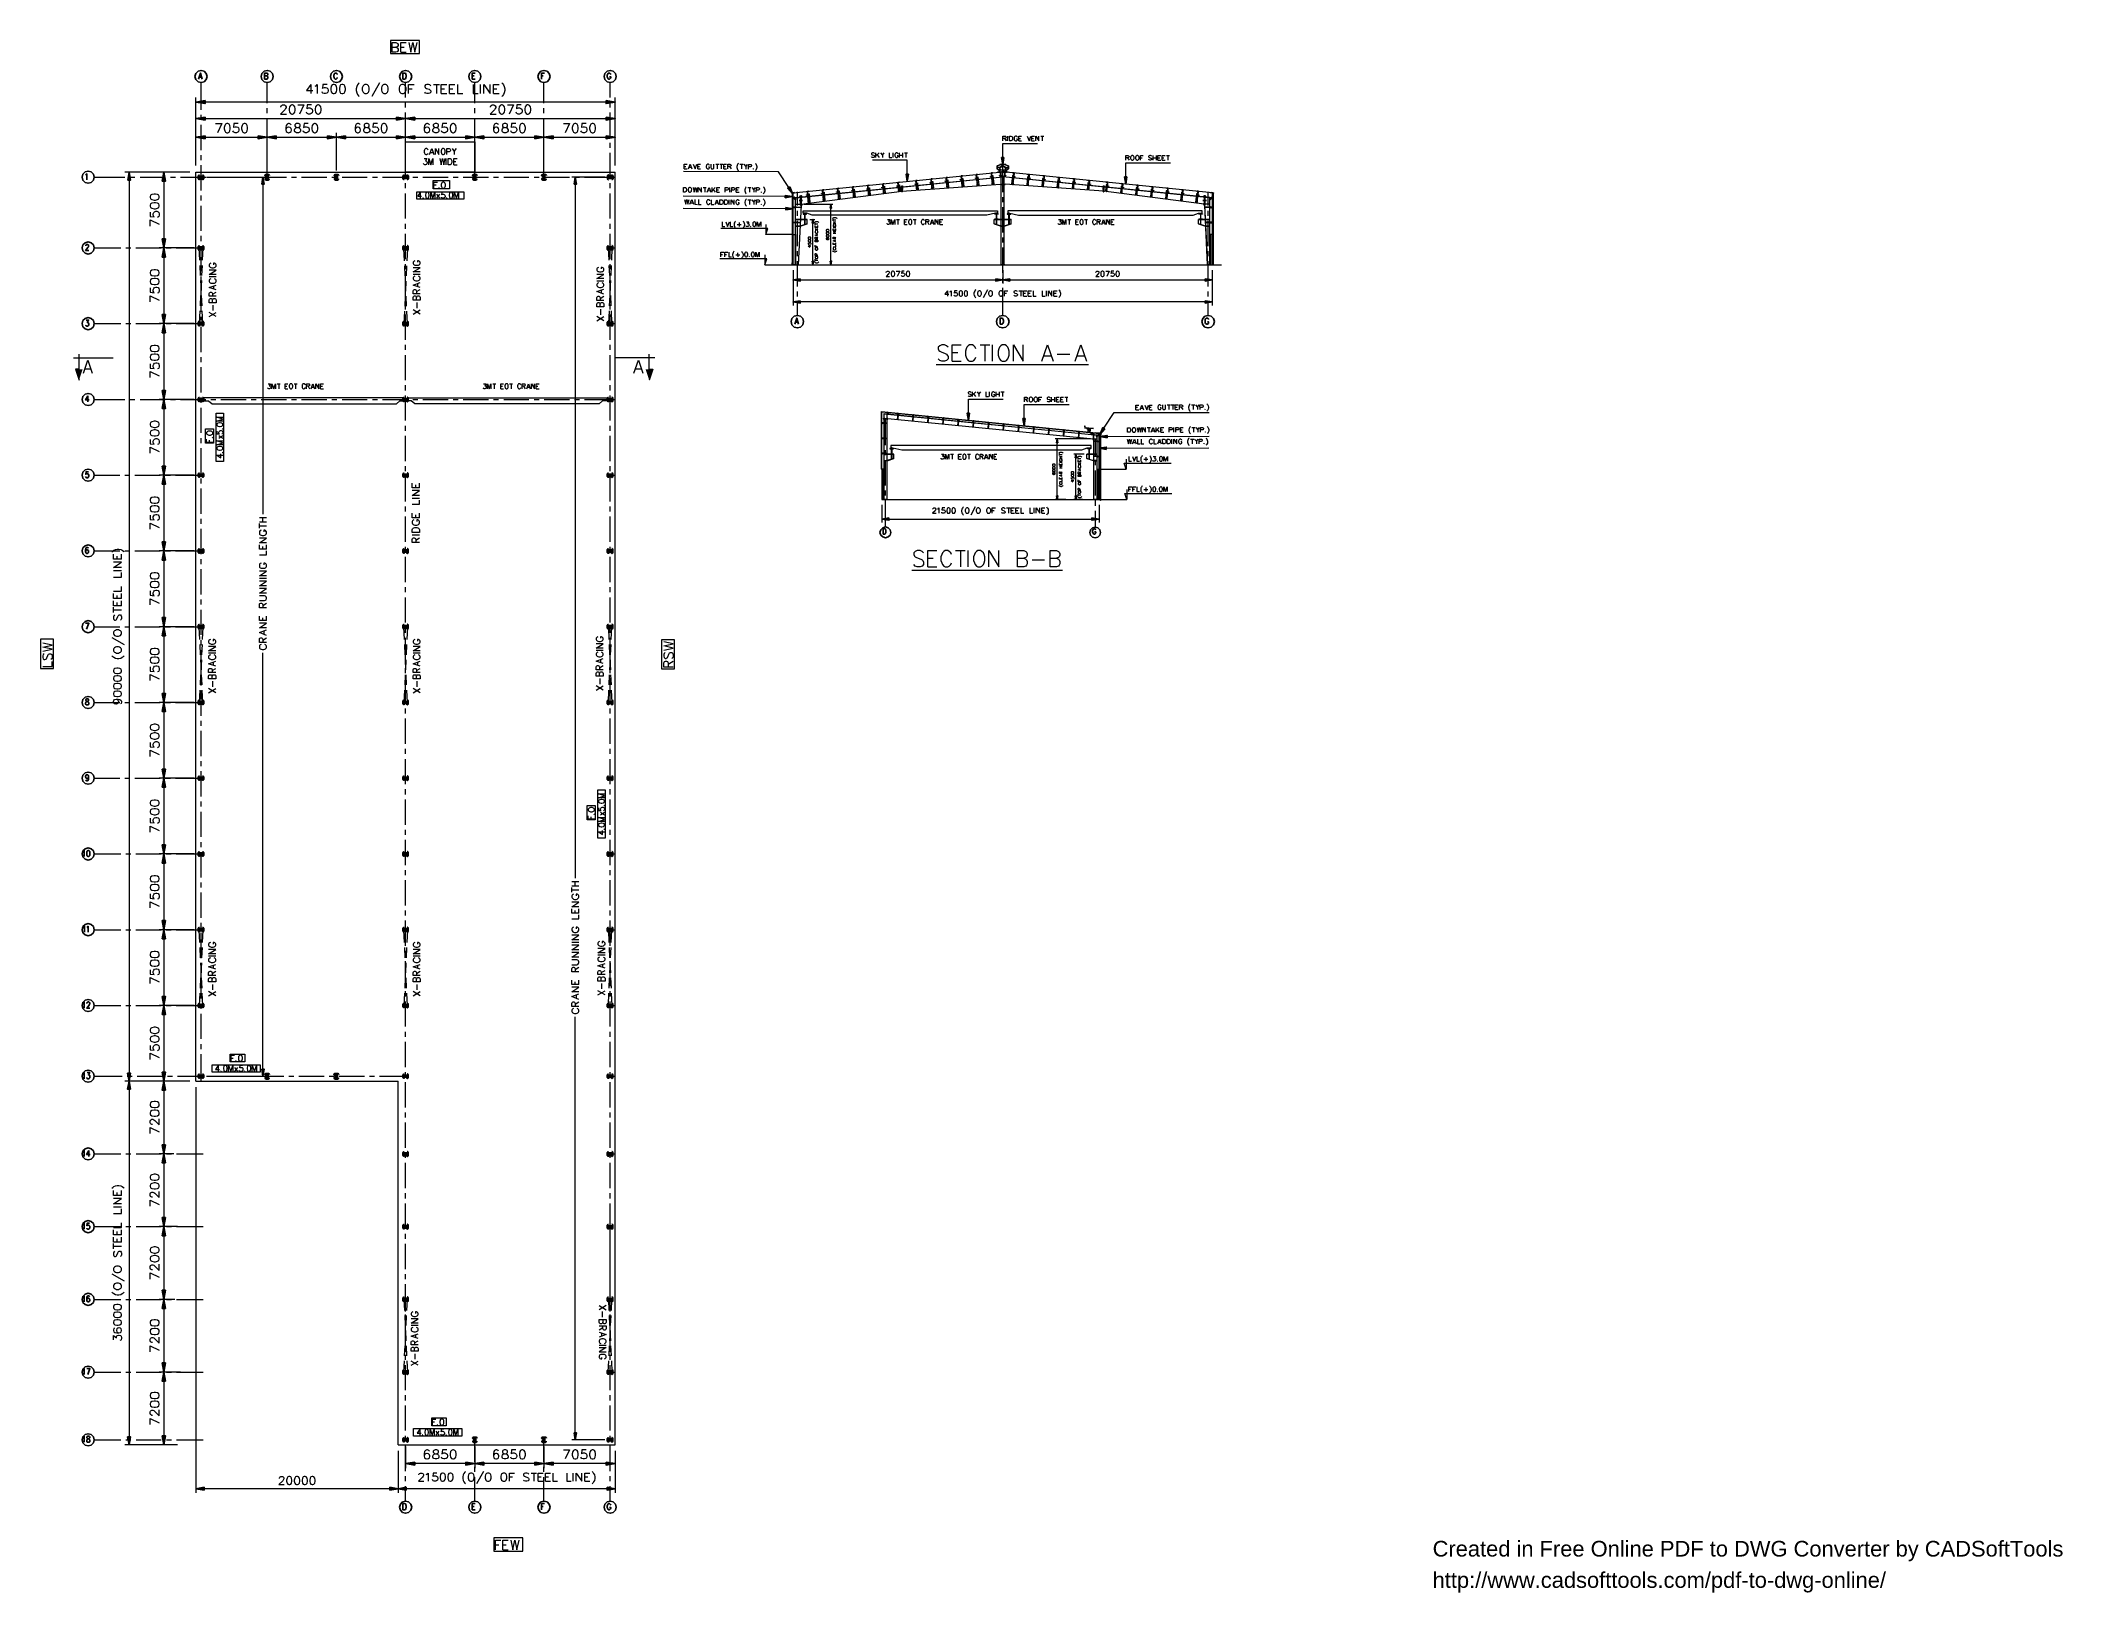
# Model space of a CAD drawing. Header units: millimetres. Extents: x 21 to 390, y 5 to 288.
import ezdxf
from ezdxf.xclip import XClip

# ---------------------------------------------------------------- set-up
doc = ezdxf.new("R2010")
doc.units = ezdxf.units.MM
doc.header["$MEASUREMENT"] = 0
doc.header["$XCLIPFRAME"] = 0
doc.layers.get('0').update_dxf_attribs({"linetype": 'CONTINUOUS'})
doc.layers.add('1F6CE10', color=7, linetype='CONTINUOUS')
doc.styles.add('1F6CEA0', font='Arial.ttf')

# ---------------------------------------------------------------- blocks, each defined once
blk = doc.blocks.new('MF71247_7')
blk.add_hatch(color=1).paths.add_polyline_path([(131.62, 227.91), (132.94, 227.91), (132.94, 225.93), (131.62, 225.93)])
blk = doc.blocks.new('MF71354_9')
blk.add_hatch(color=1).paths.add_polyline_path([(27.58, 227.91), (28.91, 227.91), (28.91, 225.93), (27.58, 225.93)])
blk = doc.blocks.new('1F3CE70')
at = {"layer": '1F6CE10', "color": 1, "style": '1F6CEA0'}
for s, p in [('Created in Free Online PDF to DWG Converter by CADSoftTools', (0, 0)), ('http://www.cadsofttools.com/pdf-to-dwg-online/', (0, -2))]:
    blk.add_text(s, height=1, dxfattribs=at).set_placement(p)

msp = doc.modelspace()

# ---------------------------------------------------------------- hatches: boundary and pattern name
for color, points in [(3, [(51.24, 276.96), (51.24, 276.4), (49.58, 276.68)]), (3, [(124.42, 276.96), (124.42, 276.4), (126.08, 276.68)]), (3, [(51.24, 273.94), (51.24, 273.38), (49.58, 273.66)]), (3, [(86.17, 273.94), (86.17, 273.38), (87.83, 273.66)]), (3, [(89.49, 273.94), (89.49, 273.38), (87.83, 273.66)]), (3, [(124.42, 273.94), (124.42, 273.38), (126.08, 273.66)]), (3, [(51.24, 270.52), (51.24, 269.97), (49.58, 270.25)]), (3, [(60.92, 270.52), (60.92, 269.97), (62.58, 270.25)]), (3, [(64.24, 270.52), (64.24, 269.97), (62.58, 270.25)]), (3, [(73.55, 270.52), (73.55, 269.97), (75.21, 270.25)]), (3, [(76.86, 270.52), (76.86, 269.97), (75.21, 270.25)]), (3, [(86.17, 270.52), (86.17, 269.97), (87.83, 270.25)]), (3, [(89.49, 270.52), (89.49, 269.97), (87.83, 270.25)]), (3, [(98.8, 270.52), (98.8, 269.97), (100.46, 270.25)]), (3, [(102.12, 270.52), (102.12, 269.97), (100.46, 270.25)]), (3, [(111.42, 270.52), (111.42, 269.97), (113.08, 270.25)]), (3, [(114.74, 270.52), (114.74, 269.97), (113.08, 270.25)]), (3, [(124.42, 270.52), (124.42, 269.97), (126.08, 270.25)]), (3, [(197, 266.54), (196.79, 265.25), (196.57, 266.54)]), (3, [(37.12, 262.4), (37.61, 262.4), (37.36, 263.87)]), (3, [(43.44, 262.22), (44, 262.22), (43.72, 263.87)]), (3, [(61.57, 261.66), (62, 261.66), (61.78, 262.95)]), (3, [(118.58, 261.66), (119.01, 261.66), (118.79, 262.95)]), (3, [(179.58, 263.5), (179.37, 262.21), (179.15, 263.5)]), (3, [(219.44, 263), (219.23, 261.71), (219.01, 263)]), (3, [(157.1, 259.63), (158.38, 259.41), (157.09, 259.2)]), (3, [(157.91, 261.19), (158.42, 259.99), (157.55, 260.96)]), (3, [(157.21, 257.41), (158.5, 257.19), (157.21, 256.98)]), (3, [(162.02, 254.55), (162.25, 254.55), (162.14, 255.25)]), (3, [(165.32, 257.32), (165.55, 257.32), (165.44, 258.02)]), (3, [(43.44, 251.71), (44, 251.71), (43.72, 250.05)]), (1, [(158.55, 252.5), (158.95, 252.5), (158.95, 246.96), (158.55, 246.96)]), (1, [(234.59, 252.5), (235.05, 252.5), (235.05, 246.96), (234.59, 246.96)]), (3, [(43.44, 248.39), (44, 248.39), (43.72, 250.05)]), (3, [(162.02, 247.66), (162.25, 247.66), (162.14, 246.96)]), (3, [(165.32, 247.66), (165.55, 247.66), (165.44, 246.96)]), (3, [(159.83, 244.42), (159.83, 243.99), (158.54, 244.2)]), (3, [(195.5, 244.42), (195.5, 243.99), (196.79, 244.2)]), (3, [(198.08, 244.42), (198.08, 243.99), (196.79, 244.2)]), (3, [(233.74, 244.42), (233.74, 243.99), (235.03, 244.2)]), (3, [(159.83, 240.42), (159.83, 239.99), (158.54, 240.21)]), (3, [(233.74, 240.42), (233.74, 239.99), (235.03, 240.21)]), (3, [(43.44, 237.89), (44, 237.89), (43.72, 236.23)]), (3, [(43.44, 234.57), (44, 234.57), (43.72, 236.23)]), (7, [(28.26, 227.98), (28.26, 227.88), (27.65, 227.88), (27.52, 227.98)]), (7, [(27.52, 227.98), (27.65, 227.88), (28.3, 225.94), (28.21, 225.91)]), (7, [(132.89, 227.88), (133.02, 227.98), (132.33, 225.91), (132.25, 225.94)]), (7, [(132.29, 227.88), (132.29, 227.98), (133.02, 227.98), (132.89, 227.88)]), (3, [(43.44, 224.06), (44, 224.06), (43.72, 222.4)]), (3, [(43.44, 220.74), (44, 220.74), (43.72, 222.4)]), (3, [(190.72, 219.88), (190.51, 218.58), (190.29, 219.88)]), (3, [(200.91, 218.9), (200.7, 217.61), (200.48, 218.9)]), (3, [(206.61, 214.49), (206.84, 214.49), (206.73, 215.19)]), (3, [(215.82, 215.41), (214.53, 215.62), (215.82, 215.84)]), (3, [(215.43, 217.03), (214.56, 216.06), (215.07, 217.27)]), (3, [(210.01, 211.72), (210.24, 211.72), (210.13, 212.42)]), (3, [(215.69, 213.29), (214.39, 213.5), (215.68, 213.72)]), (3, [(43.44, 210.24), (44, 210.24), (43.72, 208.58)]), (3, [(43.44, 206.92), (44, 206.92), (43.72, 208.58)]), (3, [(206.61, 204.83), (206.84, 204.83), (206.73, 204.13)]), (3, [(210.01, 204.83), (210.24, 204.83), (210.13, 204.13)]), (3, [(176.02, 200.78), (176.02, 200.35), (174.73, 200.57)]), (3, [(213.07, 200.78), (213.07, 200.35), (214.36, 200.57)]), (3, [(43.44, 196.41), (44, 196.41), (43.72, 194.75)]), (3, [(43.44, 193.1), (44, 193.1), (43.72, 194.75)]), (3, [(43.44, 182.59), (44, 182.59), (43.72, 180.93)]), (3, [(43.44, 179.27), (44, 179.27), (43.72, 180.93)]), (3, [(43.44, 168.76), (44, 168.76), (43.72, 167.11)]), (3, [(43.44, 165.45), (44, 165.45), (43.72, 167.11)]), (3, [(43.44, 154.94), (44, 154.94), (43.72, 153.28)]), (3, [(43.44, 151.62), (44, 151.62), (43.72, 153.28)]), (3, [(43.44, 141.12), (44, 141.12), (43.72, 139.46)]), (3, [(43.44, 137.8), (44, 137.8), (43.72, 139.46)]), (3, [(43.44, 127.29), (44, 127.29), (43.72, 125.63)]), (3, [(43.44, 123.97), (44, 123.97), (43.72, 125.63)]), (3, [(43.44, 113.47), (44, 113.47), (43.72, 111.81)]), (3, [(43.44, 110.15), (44, 110.15), (43.72, 111.81)]), (3, [(43.44, 99.64), (44, 99.64), (43.72, 97.99)]), (3, [(61.57, 100.2), (62, 100.2), (61.78, 98.91)]), (3, [(37.11, 99.46), (37.61, 99.46), (37.36, 97.99)]), (3, [(37.61, 96.51), (37.11, 96.51), (37.36, 97.99)]), (3, [(43.99, 96.33), (43.44, 96.33), (43.72, 97.99)]), (3, [(43.44, 86.37), (43.99, 86.37), (43.72, 84.71)]), (3, [(43.99, 83.06), (43.44, 83.06), (43.72, 84.71)]), (3, [(43.44, 73.1), (43.99, 73.1), (43.72, 71.44)]), (3, [(43.99, 69.78), (43.44, 69.78), (43.72, 71.44)]), (3, [(43.44, 59.83), (43.99, 59.83), (43.72, 58.17)]), (3, [(43.99, 56.51), (43.44, 56.51), (43.72, 58.17)]), (3, [(43.44, 46.56), (43.99, 46.56), (43.72, 44.9)]), (3, [(43.99, 43.24), (43.44, 43.24), (43.72, 44.9)]), (3, [(43.44, 33.29), (43.99, 33.29), (43.72, 31.63)]), (3, [(118.58, 33.84), (119.01, 33.84), (118.79, 32.55)]), (3, [(37.11, 33.1), (37.61, 33.1), (37.36, 31.63)]), (3, [(89.49, 28.49), (89.49, 27.93), (87.83, 28.21)]), (3, [(98.8, 28.49), (98.8, 27.93), (100.46, 28.21)]), (3, [(102.12, 28.49), (102.12, 27.94), (100.46, 28.21)]), (3, [(111.42, 28.49), (111.42, 27.94), (113.08, 28.21)]), (3, [(114.74, 28.49), (114.74, 27.94), (113.08, 28.21)]), (3, [(124.42, 28.49), (124.42, 27.94), (126.08, 28.21)]), (3, [(51.06, 23.87), (51.06, 23.38), (49.58, 23.62)]), (3, [(84.97, 23.87), (84.97, 23.38), (86.45, 23.62)]), (3, [(87.92, 23.87), (87.92, 23.38), (86.45, 23.62)]), (3, [(124.6, 23.87), (124.6, 23.38), (126.08, 23.62)])]:
    msp.add_hatch(color=color).paths.add_polyline_path(points)

# ---------------------------------------------------------------- linework, layer by layer
at = {"color": 2, "linetype": 'Continuous', "lineweight": 15}
for p, q in [((86.98, 286.67), (87.58, 286.67)), ((86.98, 285.75), (87.96, 285.75)), ((197.12, 270.05), (197.4, 269.6)), ((197.68, 269.6), (197.69, 270.45)), ((199.71, 270.04), (200.04, 270.04)), ((199.71, 269.6), (200.24, 269.6)), ((202.06, 270.04), (202.39, 270.04)), ((202.06, 269.59), (202.59, 269.59)), ((203.73, 270.44), (204.3, 270.44)), ((204.01, 270.44), (204.01, 269.58)), ((173.65, 266.54), (173.65, 267.4)), ((174.22, 267.4), (173.65, 266.83)), ((173.85, 267.03), (174.22, 266.55)), ((174.83, 266.99), (174.83, 266.55)), ((176.78, 266.55), (176.77, 267.41)), ((177.95, 266.56), (177.95, 267.41)), ((177.95, 267), (178.52, 267)), ((178.52, 267.41), (178.52, 266.56)), ((178.84, 267.41), (179.41, 267.41)), ((179.13, 267.41), (179.13, 266.56)), ((219.56, 266.51), (219.84, 266.07)), ((221.91, 266.51), (222.23, 266.51)), ((224.22, 266.06), (224.22, 266.91)), ((224.22, 266.5), (224.79, 266.5)), ((224.79, 266.91), (224.78, 266.05)), ((225.11, 266.5), (225.43, 266.5)), ((225.11, 266.05), (225.64, 266.05)), ((225.88, 266.5), (226.21, 266.5)), ((225.88, 266.05), (226.41, 266.05)), ((226.65, 266.9), (227.22, 266.9)), ((226.94, 266.9), (226.93, 266.05)), ((138.65, 264.93), (138.98, 264.93)), ((138.65, 264.49), (139.18, 264.49)), ((139.55, 264.77), (139.95, 264.77)), ((141.13, 264.93), (141.45, 264.93)), ((141.13, 264.48), (141.65, 264.48)), ((144.41, 265.32), (144.98, 265.32)), ((144.7, 265.32), (144.7, 264.47)), ((145.14, 265.32), (145.71, 265.32)), ((145.43, 265.32), (145.43, 264.47)), ((145.87, 264.91), (146.2, 264.91)), ((145.87, 264.47), (146.4, 264.46)), ((146.93, 264.91), (147.21, 264.46)), ((148.83, 265.31), (149.4, 265.31)), ((149.12, 265.31), (149.12, 264.46)), ((149.89, 264.9), (149.89, 264.45)), ((139.83, 258.29), (140.24, 258.29)), ((142.14, 261.08), (142.7, 261.07)), ((142.42, 261.08), (142.42, 260.22)), ((142.98, 260.51), (143.39, 260.5)), ((143.75, 260.22), (143.76, 261.07)), ((144.32, 261.07), (143.76, 260.5)), ((143.96, 260.71), (144.32, 260.22)), ((144.61, 260.66), (144.93, 260.66)), ((144.61, 260.22), (145.13, 260.22)), ((146.89, 257.99), (146.89, 258.84)), ((147, 260.21), (147, 261.06)), ((148.17, 260.21), (148.7, 260.21)), ((148.18, 260.65), (148.5, 260.65)), ((150.29, 261.05), (150.85, 261.05)), ((150.3, 258.83), (150.87, 258.83)), ((150.57, 261.05), (150.57, 260.2)), ((150.58, 258.83), (150.58, 257.98)), ((151.34, 260.64), (151.34, 260.2)), ((151.35, 258.42), (151.35, 257.97)), ((144.42, 258.28), (144.82, 258.28)), ((177.39, 255.24), (177.94, 255.24)), ((177.66, 255.24), (177.66, 254.32)), ((178.85, 254.8), (179.16, 254.8)), ((180.47, 255.24), (181.02, 255.24)), ((180.74, 255.24), (180.74, 254.32)), ((183.03, 254.8), (183.31, 254.32)), ((183.7, 254.62), (184.1, 254.62)), ((185.32, 254.8), (185.64, 254.8)), ((208.65, 255.24), (209.2, 255.24)), ((208.92, 255.24), (208.92, 254.32)), ((210.11, 254.8), (210.42, 254.8)), ((211.73, 255.24), (212.28, 255.24)), ((212, 255.24), (212, 254.32)), ((214.29, 254.8), (214.57, 254.32)), ((214.97, 254.62), (215.36, 254.62)), ((216.59, 254.8), (216.9, 254.8)), ((178.85, 254.32), (179.36, 254.32)), ((185.32, 254.32), (185.84, 254.32)), ((210.11, 254.32), (210.62, 254.32)), ((216.59, 254.32), (217.1, 254.32)), ((64.39, 225.26), (64.95, 225.26)), ((64.67, 225.26), (64.67, 224.34)), ((67.47, 225.26), (68.03, 225.26)), ((67.75, 225.26), (67.75, 224.34)), ((103.73, 225.26), (104.28, 225.26)), ((104, 225.26), (104, 224.34)), ((106.81, 225.26), (107.36, 225.26)), ((107.08, 225.26), (107.08, 224.34)), ((65.85, 224.82), (66.17, 224.82)), ((65.85, 224.34), (66.37, 224.34)), ((70.04, 224.82), (70.32, 224.34)), ((70.71, 224.65), (71.11, 224.65)), ((72.33, 224.82), (72.65, 224.82)), ((72.33, 224.34), (72.85, 224.34)), ((105.19, 224.82), (105.5, 224.82)), ((105.19, 224.34), (105.7, 224.34)), ((109.37, 224.82), (109.65, 224.34)), ((110.04, 224.65), (110.44, 224.65)), ((111.66, 224.82), (111.98, 224.82)), ((111.66, 224.34), (112.18, 224.34)), ((191.28, 222.94), (191.28, 223.79)), ((191.85, 223.79), (191.28, 223.22)), ((191.48, 223.42), (191.84, 222.93)), ((192.45, 223.38), (192.45, 222.93)), ((194.4, 222.93), (194.4, 223.78)), ((195.57, 222.92), (195.58, 223.77)), ((195.58, 223.37), (196.14, 223.37)), ((196.14, 223.77), (196.14, 222.92)), ((196.47, 223.77), (197.04, 223.77)), ((196.75, 223.77), (196.75, 222.92)), ((201.03, 222.41), (201.31, 221.97)), ((203.38, 222.41), (203.71, 222.4)), ((205.69, 221.95), (205.69, 222.8)), ((205.69, 222.4), (206.26, 222.4)), ((206.26, 222.8), (206.26, 221.95)), ((206.58, 222.4), (206.91, 222.4)), ((206.58, 221.95), (207.11, 221.95)), ((207.35, 222.39), (207.68, 222.39)), ((207.35, 221.95), (207.88, 221.95)), ((208.13, 222.8), (208.69, 222.8)), ((208.41, 222.8), (208.41, 221.94)), ((226.82, 221.39), (227.39, 221.39)), ((227.11, 221.39), (227.11, 220.54)), ((227.55, 221.39), (228.12, 221.4)), ((227.84, 221.39), (227.84, 220.54)), ((231.24, 221.4), (231.81, 221.41)), ((231.53, 221.41), (231.53, 220.55)), ((221.07, 220.97), (221.39, 220.97)), ((221.07, 220.52), (221.59, 220.52)), ((221.96, 220.81), (222.36, 220.81)), ((223.54, 220.98), (223.86, 220.98)), ((223.54, 220.53), (224.07, 220.53)), ((228.28, 220.99), (228.61, 220.99)), ((228.28, 220.54), (228.81, 220.55)), ((229.34, 220.99), (229.62, 220.55)), ((232.3, 221), (232.3, 220.56)), ((220.61, 214.57), (221.02, 214.57)), ((223.16, 217.26), (223.72, 217.26)), ((223.44, 217.26), (223.44, 216.41)), ((224.01, 216.69), (224.42, 216.7)), ((225.35, 217.27), (224.78, 216.7)), ((224.78, 216.41), (224.78, 217.26)), ((224.98, 216.9), (225.35, 216.41)), ((225.19, 214.58), (225.6, 214.59)), ((225.63, 216.86), (225.96, 216.86)), ((225.63, 216.42), (226.16, 216.42)), ((227.67, 214.31), (227.67, 215.16)), ((228.03, 216.42), (228.02, 217.27)), ((229.2, 216.87), (229.52, 216.87)), ((229.2, 216.43), (229.73, 216.43)), ((231.07, 215.17), (231.64, 215.17)), ((231.31, 217.28), (231.88, 217.29)), ((231.36, 215.17), (231.36, 214.32)), ((231.59, 217.28), (231.59, 216.43)), ((232.13, 214.77), (232.13, 214.32)), ((232.36, 216.88), (232.36, 216.43)), ((187.28, 212.41), (187.83, 212.41)), ((187.55, 212.41), (187.55, 211.49)), ((188.74, 211.97), (189.05, 211.97)), ((188.74, 211.49), (189.25, 211.49)), ((190.36, 212.41), (190.91, 212.41)), ((190.63, 212.41), (190.63, 211.49)), ((192.93, 211.97), (193.2, 211.49)), ((193.6, 211.8), (193.99, 211.8)), ((195.22, 211.97), (195.53, 211.97)), ((195.22, 211.49), (195.73, 211.49)), ((135.76, 174.1), (136.68, 174.63)), ((104.23, 13.39), (104.84, 13.39)), ((105.59, 13.39), (106.19, 13.39)), ((105.59, 12.46), (106.57, 12.46))]:
    msp.add_line(p, q, dxfattribs=at)
at = {"color": 3, "linetype": 'Continuous', "lineweight": 25}
for p, q in [((50.18, 281.24), (50.6, 281.24)), ((100, 281.45), (100.34, 281.45)), ((100, 280.87), (100.55, 280.87)), ((112.63, 281.45), (112.96, 281.45)), ((158.97, 236.5), (159.41, 236.5)), ((29.86, 223.04), (29.86, 221.94)), ((30.05, 85.35), (30.05, 84.25)), ((100, 20.37), (100.34, 20.37)), ((100, 19.79), (100.55, 19.79)), ((112.63, 20.37), (112.96, 20.37))]:
    msp.add_line(p, q, dxfattribs=at)
at = {"color": 3, "linetype": 'Continuous', "lineweight": 5}
for p, q in [((49.58, 265.12), (49.58, 277.51)), ((126.08, 265.12), (126.08, 277.51)), ((49.58, 265.12), (49.58, 274.49)), ((124.42, 276.68), (51.24, 276.68)), ((51.24, 273.66), (86.17, 273.66)), ((87.83, 265.12), (87.83, 274.49)), ((87.83, 265.12), (87.83, 274.49)), ((89.49, 273.66), (124.42, 273.66)), ((126.08, 265.12), (126.08, 274.49)), ((49.58, 265.12), (49.58, 271.08)), ((51.24, 270.25), (60.92, 270.25)), ((62.58, 264.2), (62.58, 271.08)), ((62.58, 264.2), (62.58, 271.08)), ((64.24, 270.25), (73.55, 270.25)), ((75.21, 264.2), (75.21, 271.08)), ((75.21, 264.2), (75.21, 271.08)), ((76.86, 270.25), (86.17, 270.25)), ((87.83, 264.2), (87.83, 271.08)), ((87.83, 264.2), (87.83, 271.08)), ((89.49, 270.25), (98.8, 270.25)), ((100.46, 264.2), (100.46, 271.08)), ((100.46, 264.2), (100.46, 271.08)), ((102.12, 270.25), (111.42, 270.25)), ((113.08, 264.2), (113.08, 271.08)), ((113.08, 264.2), (113.08, 271.08)), ((114.74, 270.25), (124.42, 270.25)), ((126.08, 265.12), (126.08, 271.08)), ((179.37, 266.07), (173.01, 266.07)), ((179.37, 263.5), (179.37, 266.07)), ((196.79, 266.54), (196.79, 269.11)), ((196.79, 269.11), (203.15, 269.11)), ((48.48, 263.87), (36.62, 263.87)), ((37.36, 262.4), (37.36, 99.46)), ((48.34, 263.87), (42.89, 263.87)), ((43.72, 262.22), (43.72, 251.71)), ((51.47, 262.95), (62.43, 262.95)), ((124.19, 262.95), (118.15, 262.95)), ((155.89, 263.93), (138.51, 263.97)), ((157.73, 261.07), (155.89, 263.93)), ((219.23, 263), (219.23, 265.58)), ((219.23, 265.58), (227.42, 265.58)), ((61.78, 261.66), (61.78, 201.47)), ((118.79, 261.66), (118.79, 135.04)), ((157.09, 259.42), (138.49, 259.47)), ((159.04, 259.09), (158.95, 259.09)), ((159.04, 258.91), (158.95, 258.91)), ((158.98, 259.08), (158.99, 259.1)), ((158.98, 258.9), (158.99, 258.92)), ((158.99, 259.08), (159.01, 259.1)), ((158.99, 258.9), (159.01, 258.92)), ((159.7, 259.33), (159.86, 259.53)), ((159.89, 259.33), (159.7, 259.31)), ((159.7, 259.31), (159.7, 259.33)), ((159.86, 259.53), (159.89, 259.53)), ((159.89, 259.53), (159.89, 259.33)), ((160.04, 259.53), (160.02, 259.53)), ((160.02, 259.53), (160.02, 259.34)), ((160.02, 259.34), (160.21, 259.36)), ((160.21, 259.38), (160.04, 259.53)), ((160.21, 259.36), (160.21, 259.38)), ((178.25, 261.19), (178.35, 261.31)), ((178.25, 261.16), (178.25, 261.19)), ((178.37, 261.17), (178.25, 261.16)), ((178.35, 261.31), (178.36, 261.31)), ((178.36, 261.31), (178.37, 261.17)), ((178.45, 261.31), (178.44, 261.31)), ((178.44, 261.31), (178.44, 261.18)), ((178.44, 261.18), (178.55, 261.19)), ((178.55, 261.22), (178.45, 261.31)), ((178.55, 261.19), (178.55, 261.22)), ((215.02, 261.19), (215.03, 261.22)), ((215.14, 261.18), (215.02, 261.19)), ((215.03, 261.22), (215.12, 261.31)), ((215.12, 261.31), (215.14, 261.31)), ((215.14, 261.31), (215.14, 261.18)), ((215.23, 261.31), (215.21, 261.31)), ((215.21, 261.31), (215.21, 261.17)), ((215.21, 261.17), (215.32, 261.16)), ((215.32, 261.19), (215.23, 261.31)), ((215.32, 261.16), (215.32, 261.19)), ((233.37, 259.38), (233.53, 259.53)), ((233.37, 259.36), (233.37, 259.38)), ((233.56, 259.34), (233.37, 259.36)), ((233.53, 259.53), (233.56, 259.53)), ((233.56, 259.53), (233.56, 259.34)), ((233.71, 259.53), (233.69, 259.53)), ((233.69, 259.53), (233.69, 259.33)), ((233.69, 259.33), (233.88, 259.31)), ((233.88, 259.33), (233.71, 259.53)), ((233.88, 259.31), (233.88, 259.33)), ((234.54, 259.09), (234.63, 259.09)), ((234.54, 258.91), (234.63, 258.91)), ((234.57, 259.08), (234.59, 259.1)), ((234.57, 258.9), (234.59, 258.92)), ((234.59, 259.08), (234.6, 259.1)), ((234.59, 258.9), (234.6, 258.92)), ((157.21, 257.19), (138.5, 257.22)), ((159, 258.03), (159.89, 258.03)), ((159, 258.02), (159.89, 258.02)), ((160.54, 258.02), (165.79, 258.02)), ((160.57, 256.27), (160.63, 256.27)), ((160.78, 256.26), (160.57, 256.26)), ((160.57, 256.26), (160.57, 256.26)), ((160.63, 256.39), (160.63, 256.37)), ((160.63, 256.27), (160.66, 256.31)), ((160.64, 256.32), (160.66, 256.36)), ((160.69, 256.41), (160.65, 256.41)), ((160.66, 256.31), (160.66, 256.32)), ((160.69, 256.32), (160.71, 256.36)), ((160.69, 256.31), (160.69, 256.32)), ((160.69, 256.27), (160.71, 256.31)), ((160.71, 256.37), (160.71, 256.39)), ((160.71, 256.27), (160.77, 256.27)), ((160.78, 256.26), (160.78, 256.26)), ((161.61, 255.25), (162.49, 255.25)), ((165.44, 247.66), (165.44, 257.32)), ((195.54, 256.26), (195.54, 256.26)), ((195.54, 256.26), (195.76, 256.26)), ((195.55, 256.27), (195.61, 256.27)), ((195.61, 256.37), (195.61, 256.39)), ((195.61, 256.32), (195.64, 256.36)), ((195.61, 256.27), (195.64, 256.31)), ((195.63, 256.41), (195.67, 256.41)), ((195.64, 256.31), (195.64, 256.32)), ((195.66, 256.32), (195.68, 256.36)), ((195.66, 256.31), (195.66, 256.32)), ((195.66, 256.27), (195.69, 256.31)), ((195.69, 256.39), (195.69, 256.37)), ((195.69, 256.27), (195.75, 256.27)), ((195.76, 256.26), (195.76, 256.26)), ((198.03, 256.26), (197.82, 256.26)), ((197.82, 256.26), (197.82, 256.26)), ((197.83, 256.27), (197.89, 256.27)), ((197.89, 256.39), (197.89, 256.37)), ((197.89, 256.32), (197.91, 256.36)), ((197.89, 256.27), (197.91, 256.31)), ((197.95, 256.41), (197.91, 256.41)), ((197.91, 256.31), (197.91, 256.32)), ((197.94, 256.32), (197.96, 256.36)), ((197.94, 256.31), (197.94, 256.32)), ((197.94, 256.27), (197.97, 256.31)), ((197.97, 256.37), (197.97, 256.39)), ((197.97, 256.27), (198.03, 256.27)), ((198.03, 256.26), (198.03, 256.26)), ((232.8, 256.27), (232.86, 256.27)), ((232.8, 256.26), (232.8, 256.26)), ((232.8, 256.26), (233.01, 256.26)), ((232.86, 256.37), (232.86, 256.39)), ((232.86, 256.27), (232.89, 256.31)), ((232.87, 256.32), (232.89, 256.36)), ((232.88, 256.41), (232.92, 256.41)), ((232.89, 256.31), (232.89, 256.32)), ((232.91, 256.32), (232.94, 256.36)), ((232.91, 256.31), (232.91, 256.32)), ((232.91, 256.27), (232.94, 256.31)), ((232.94, 256.39), (232.94, 256.37)), ((232.94, 256.27), (233, 256.27)), ((233.01, 256.26), (233.01, 256.26)), ((234.57, 258.03), (233.69, 258.03)), ((234.57, 258.02), (233.69, 258.02)), ((162.14, 247.66), (162.14, 254.55)), ((49.26, 250.05), (42.89, 250.05)), ((49.26, 250.05), (42.89, 250.05)), ((43.72, 248.39), (43.72, 237.89)), ((158.54, 245.99), (158.54, 243.56)), ((158.54, 245.99), (158.54, 239.56)), ((159.83, 244.2), (195.5, 244.2)), ((161.68, 246.96), (162.49, 246.96)), ((164.52, 246.96), (165.79, 246.96)), ((196.79, 245.99), (196.79, 243.56)), ((196.79, 245.99), (196.79, 243.56)), ((198.08, 244.2), (233.74, 244.2)), ((235.03, 245.99), (235.03, 243.56)), ((235.03, 245.99), (235.03, 239.56)), ((233.74, 240.21), (159.83, 240.21)), ((49.26, 236.23), (42.89, 236.23)), ((49.26, 236.23), (42.89, 236.23)), ((43.72, 234.57), (43.72, 224.06)), ((49.26, 222.4), (42.89, 222.4)), ((49.26, 222.4), (42.89, 222.4)), ((190.51, 219.88), (190.51, 222.45)), ((190.51, 222.45), (196.87, 222.45)), ((200.7, 218.9), (200.7, 221.47)), ((200.7, 221.47), (208.89, 221.47)), ((43.72, 220.74), (43.72, 210.24)), ((215.25, 217.15), (217.09, 220.01)), ((217.09, 220.01), (234.47, 220.04)), ((212.79, 215.19), (206.38, 215.19)), ((206.73, 204.83), (206.73, 214.49)), ((215.82, 215.62), (234.43, 215.67)), ((176.63, 213.43), (176.42, 213.43)), ((176.42, 213.43), (176.42, 213.43)), ((176.43, 213.44), (176.49, 213.45)), ((176.49, 213.56), (176.49, 213.54)), ((176.49, 213.5), (176.52, 213.53)), ((176.49, 213.45), (176.52, 213.49)), ((176.55, 213.58), (176.51, 213.58)), ((176.52, 213.49), (176.52, 213.5)), ((176.54, 213.5), (176.56, 213.53)), ((176.54, 213.49), (176.54, 213.5)), ((176.54, 213.45), (176.57, 213.49)), ((176.57, 213.54), (176.57, 213.56)), ((176.57, 213.44), (176.63, 213.45)), ((176.63, 213.43), (176.63, 213.43)), ((211.62, 212.42), (209.78, 212.42)), ((210.13, 204.83), (210.13, 211.72)), ((212.45, 213.44), (212.51, 213.45)), ((212.45, 213.43), (212.45, 213.43)), ((212.45, 213.43), (212.66, 213.43)), ((212.51, 213.54), (212.51, 213.56)), ((212.51, 213.45), (212.54, 213.49)), ((212.52, 213.5), (212.54, 213.53)), ((212.54, 213.58), (212.57, 213.58)), ((212.54, 213.49), (212.54, 213.5)), ((212.57, 213.5), (212.59, 213.53)), ((212.57, 213.49), (212.57, 213.5)), ((212.57, 213.45), (212.59, 213.49)), ((212.59, 213.56), (212.59, 213.54)), ((212.59, 213.44), (212.65, 213.45)), ((212.66, 213.43), (212.66, 213.43)), ((215.68, 213.51), (234.39, 213.54)), ((49.26, 208.58), (42.89, 208.58)), ((49.26, 208.58), (42.89, 208.58)), ((43.72, 206.92), (43.72, 196.41)), ((174.73, 203.16), (174.73, 199.92)), ((208.32, 204.13), (206.38, 204.13)), ((211.32, 204.13), (209.78, 204.13)), ((214.36, 203.16), (214.36, 199.92)), ((176.02, 200.57), (213.07, 200.57)), ((49.26, 194.75), (42.89, 194.75)), ((49.26, 194.75), (42.89, 194.75)), ((43.72, 193.1), (43.72, 182.59)), ((49.26, 180.93), (42.89, 180.93)), ((49.26, 180.93), (42.89, 180.93)), ((43.72, 179.27), (43.72, 168.76)), ((61.78, 100.2), (61.78, 176.15)), ((49.26, 167.11), (42.89, 167.11)), ((49.26, 167.11), (42.89, 167.11)), ((43.72, 165.45), (43.72, 154.94)), ((49.26, 153.28), (42.89, 153.28)), ((49.26, 153.28), (42.89, 153.28)), ((43.72, 151.62), (43.72, 141.12)), ((49.26, 139.46), (42.89, 139.46)), ((49.26, 139.46), (42.89, 139.46)), ((43.72, 137.8), (43.72, 127.29)), ((49.26, 125.63), (42.89, 125.63)), ((49.26, 125.63), (42.89, 125.63)), ((43.72, 123.97), (43.72, 113.47)), ((49.26, 111.81), (42.89, 111.81)), ((49.26, 111.81), (42.89, 111.81)), ((43.72, 110.15), (43.72, 99.64)), ((118.79, 33.84), (118.79, 109.73)), ((48.48, 97.99), (36.62, 97.99)), ((48.48, 97.99), (36.62, 97.99)), ((37.36, 96.51), (37.36, 33.1)), ((48.34, 97.99), (42.89, 97.99)), ((45.51, 97.99), (42.89, 97.99)), ((43.72, 96.33), (43.72, 86.37)), ((49.58, 96.88), (49.58, 22.89)), ((51.47, 98.91), (62.43, 98.91)), ((45.56, 84.71), (42.89, 84.71)), ((45.33, 84.71), (42.89, 84.71)), ((43.72, 83.06), (43.72, 73.1)), ((46.19, 71.44), (42.89, 71.44)), ((44.88, 71.44), (42.89, 71.44)), ((43.72, 69.78), (43.72, 59.83)), ((45.68, 58.17), (42.89, 58.17)), ((45.72, 58.17), (42.89, 58.17)), ((43.72, 56.51), (43.72, 46.56)), ((45.26, 44.9), (42.89, 44.9)), ((46.77, 44.9), (42.89, 44.9)), ((43.72, 43.24), (43.72, 33.29)), ((46.19, 31.63), (36.62, 31.63)), ((45.78, 31.63), (42.89, 31.63)), ((86.45, 30.52), (86.45, 22.89)), ((86.45, 30.52), (86.45, 22.89)), ((87.83, 31.31), (87.83, 27.38)), ((100.46, 31.31), (100.46, 27.38)), ((100.46, 31.31), (100.46, 27.38)), ((113.08, 31.31), (113.08, 27.38)), ((113.08, 31.31), (113.08, 27.38)), ((124.19, 32.55), (118.15, 32.55)), ((126.08, 30.52), (126.08, 22.89)), ((126.08, 30.39), (126.08, 27.38)), ((98.8, 28.21), (89.49, 28.21)), ((111.42, 28.21), (102.12, 28.21)), ((124.42, 28.21), (114.74, 28.21)), ((84.97, 23.62), (51.06, 23.62)), ((124.6, 23.62), (87.92, 23.62))]:
    msp.add_line(p, q, dxfattribs=at)
at = {"color": 8, "linetype": 'Continuous', "lineweight": 9}
for p, q in [((50.51, 275.27), (50.51, 280.23)), ((62.58, 276.49), (62.58, 280.23)), ((100.46, 276.49), (100.46, 280.23)), ((113.08, 276.49), (113.08, 280.23)), ((125.16, 277.51), (125.16, 280.23)), ((50.51, 273.42), (50.51, 274.35)), ((62.58, 274.64), (62.58, 275.57)), ((62.58, 269.12), (62.58, 273.72)), ((100.46, 274.64), (100.46, 275.57)), ((100.46, 269.12), (100.46, 273.72)), ((113.08, 274.64), (113.08, 275.57)), ((113.08, 269.12), (113.08, 273.72)), ((125.16, 275.67), (125.16, 276.59)), ((125.16, 270.14), (125.16, 274.75)), ((50.51, 267.89), (50.51, 272.5)), ((50.51, 266.05), (50.51, 266.97)), ((62.58, 267.27), (62.58, 268.19)), ((62.58, 262.61), (62.58, 266.35)), ((100.46, 267.27), (100.46, 268.19)), ((100.46, 262.61), (100.46, 266.35)), ((113.08, 267.27), (113.08, 268.19)), ((113.08, 262.61), (113.08, 266.35)), ((125.16, 268.3), (125.16, 269.22)), ((125.16, 262.77), (125.16, 267.38)), ((31, 262.95), (36.6, 262.95)), ((37.53, 262.95), (38.45, 262.95)), ((39.37, 262.95), (43.98, 262.95)), ((44.9, 262.95), (45.82, 262.95)), ((46.74, 262.95), (51.35, 262.95)), ((50.51, 260.52), (50.51, 265.13)), ((52.27, 262.95), (53.19, 262.95)), ((54.12, 262.95), (58.72, 262.95)), ((59.65, 262.95), (60.57, 262.95)), ((61.49, 262.95), (66.1, 262.95)), ((67.02, 262.95), (67.94, 262.95)), ((68.86, 262.95), (73.47, 262.95)), ((74.39, 262.95), (75.31, 262.95)), ((76.23, 262.95), (80.84, 262.95)), ((81.76, 262.95), (82.69, 262.95)), ((83.61, 262.95), (88.22, 262.95)), ((89.14, 262.95), (90.06, 262.95)), ((90.98, 262.95), (95.59, 262.95)), ((96.51, 262.95), (97.43, 262.95)), ((98.35, 262.95), (102.96, 262.95)), ((103.88, 262.95), (104.8, 262.95)), ((105.73, 262.95), (110.33, 262.95)), ((111.26, 262.95), (112.18, 262.95)), ((113.1, 262.95), (117.71, 262.95)), ((118.63, 262.95), (119.55, 262.95)), ((120.47, 262.95), (126.08, 262.95)), ((50.51, 258.68), (50.51, 259.6)), ((125.16, 260.93), (125.16, 261.85)), ((125.16, 255.4), (125.16, 260)), ((159.31, 257.78), (159.31, 260.3)), ((234.26, 257.78), (234.26, 260.3)), ((50.51, 253.15), (50.51, 257.76)), ((159.31, 255.93), (159.31, 256.85)), ((159.31, 250.4), (159.31, 255.01)), ((234.26, 255.93), (234.26, 256.85)), ((234.26, 250.4), (234.26, 255.01)), ((50.51, 251.31), (50.51, 252.23)), ((125.16, 253.55), (125.16, 254.47)), ((125.16, 248.02), (125.16, 252.63)), ((31, 250.05), (35.85, 250.05)), ((36.78, 250.05), (37.7, 250.05)), ((38.62, 250.05), (43.23, 250.05)), ((44.15, 250.05), (45.07, 250.05)), ((45.99, 250.05), (50.85, 250.05)), ((50.51, 245.78), (50.51, 250.38)), ((87.49, 250.05), (88.17, 250.05)), ((124.81, 250.05), (126.08, 250.05)), ((159.31, 248.56), (159.31, 249.48)), ((159.31, 243.03), (159.31, 247.64)), ((234.26, 248.56), (234.26, 249.48)), ((234.26, 243.03), (234.26, 247.64)), ((50.51, 243.93), (50.51, 244.85)), ((125.16, 246.18), (125.16, 247.1)), ((125.16, 240.65), (125.16, 245.26)), ((50.51, 238.4), (50.51, 243.01)), ((159.31, 241.19), (159.31, 242.11)), ((159.31, 237.75), (159.31, 240.27)), ((234.26, 241.19), (234.26, 242.11)), ((234.26, 237.75), (234.26, 240.27)), ((31, 236.23), (35.85, 236.23)), ((36.78, 236.23), (37.7, 236.23)), ((38.62, 236.23), (43.23, 236.23)), ((44.15, 236.23), (45.07, 236.23)), ((45.99, 236.23), (50.85, 236.23)), ((50.51, 236.56), (50.51, 237.48)), ((124.81, 236.23), (126.08, 236.23)), ((125.16, 238.81), (125.16, 239.73)), ((125.16, 233.28), (125.16, 237.89)), ((50.51, 231.03), (50.51, 235.64)), ((50.51, 229.19), (50.51, 230.11)), ((125.16, 231.43), (125.16, 232.36)), ((125.16, 225.9), (125.16, 230.51)), ((50.51, 223.66), (50.51, 228.27)), ((31, 222.4), (36.6, 222.4)), ((37.53, 222.4), (38.45, 222.4)), ((39.37, 222.4), (43.98, 222.4)), ((44.9, 222.4), (45.82, 222.4)), ((46.74, 222.4), (51.35, 222.4)), ((50.51, 221.81), (50.51, 222.74)), ((52.27, 222.4), (53.19, 222.4)), ((54.12, 222.4), (58.72, 222.4)), ((59.65, 222.4), (60.57, 222.4)), ((61.49, 222.4), (66.1, 222.4)), ((67.02, 222.4), (67.94, 222.4)), ((68.86, 222.4), (73.47, 222.4)), ((74.39, 222.4), (75.31, 222.4)), ((76.23, 222.4), (80.84, 222.4)), ((81.76, 222.4), (82.69, 222.4)), ((83.61, 222.4), (88.22, 222.4)), ((89.14, 222.4), (90.06, 222.4)), ((90.98, 222.4), (95.59, 222.4)), ((96.51, 222.4), (97.43, 222.4)), ((98.35, 222.4), (102.96, 222.4)), ((103.88, 222.4), (104.8, 222.4)), ((105.73, 222.4), (110.33, 222.4)), ((111.26, 222.4), (112.18, 222.4)), ((113.1, 222.4), (117.71, 222.4)), ((118.63, 222.4), (119.55, 222.4)), ((120.47, 222.4), (126.08, 222.4)), ((125.16, 224.06), (125.16, 224.98)), ((125.16, 218.53), (125.16, 223.14)), ((50.51, 216.28), (50.51, 220.89)), ((175.42, 214.07), (175.42, 218.88)), ((50.51, 214.44), (50.51, 215.36)), ((125.16, 216.69), (125.16, 217.61)), ((125.16, 211.16), (125.16, 215.77)), ((213.66, 215.19), (213.66, 212.22)), ((50.51, 208.91), (50.51, 213.52)), ((175.42, 212.23), (175.42, 213.15)), ((175.42, 206.7), (175.42, 211.31)), ((213.66, 211.3), (213.66, 210.38)), ((31, 208.58), (35.68, 208.58)), ((36.6, 208.58), (37.53, 208.58)), ((38.45, 208.58), (43.06, 208.58)), ((43.98, 208.58), (44.9, 208.58)), ((45.82, 208.58), (50.51, 208.58)), ((50.51, 207.07), (50.51, 207.99)), ((124.81, 208.58), (126.08, 208.58)), ((125.16, 209.32), (125.16, 210.24)), ((125.16, 203.79), (125.16, 208.39)), ((213.66, 209.46), (213.66, 204.85)), ((50.51, 201.54), (50.51, 206.15)), ((175.42, 204.86), (175.42, 205.78)), ((175.42, 199.12), (175.42, 203.93)), ((213.66, 203.93), (213.66, 203.01)), ((50.51, 199.7), (50.51, 200.62)), ((125.16, 201.94), (125.16, 202.86)), ((125.16, 196.41), (125.16, 201.02)), ((213.66, 202.09), (213.66, 199.12)), ((50.51, 194.17), (50.51, 198.77)), ((31, 194.75), (35.68, 194.75)), ((36.6, 194.75), (37.53, 194.75)), ((38.45, 194.75), (43.06, 194.75)), ((43.98, 194.75), (44.9, 194.75)), ((45.82, 194.75), (50.51, 194.75)), ((50.51, 192.32), (50.51, 193.24)), ((125.16, 194.57), (125.16, 195.49)), ((125.16, 189.04), (125.16, 193.65)), ((50.51, 186.79), (50.51, 191.4)), ((50.51, 184.95), (50.51, 185.87)), ((125.16, 187.2), (125.16, 188.12)), ((125.16, 181.67), (125.16, 186.28)), ((31, 180.93), (35.68, 180.93)), ((36.6, 180.93), (37.53, 180.93)), ((38.45, 180.93), (43.06, 180.93)), ((43.98, 180.93), (44.9, 180.93)), ((45.82, 180.93), (50.51, 180.93)), ((50.51, 179.42), (50.51, 184.03)), ((50.51, 177.58), (50.51, 178.5)), ((125.16, 179.82), (125.16, 180.75)), ((125.16, 174.29), (125.16, 178.9)), ((50.51, 172.05), (50.51, 176.66)), ((50.51, 170.2), (50.51, 171.13)), ((125.16, 172.45), (125.16, 173.37)), ((125.16, 166.92), (125.16, 171.53)), ((31, 167.11), (35.68, 167.11)), ((36.6, 167.11), (37.53, 167.11)), ((38.45, 167.11), (43.06, 167.11)), ((43.98, 167.11), (44.9, 167.11)), ((45.82, 167.11), (50.51, 167.11)), ((50.51, 164.67), (50.51, 169.28)), ((50.51, 162.83), (50.51, 163.75)), ((125.16, 165.08), (125.16, 166)), ((125.16, 159.55), (125.16, 164.16)), ((50.51, 157.3), (50.51, 161.91)), ((50.51, 155.46), (50.51, 156.38)), ((125.16, 157.71), (125.16, 158.63)), ((125.16, 152.18), (125.16, 156.78)), ((31, 153.28), (35.68, 153.28)), ((36.6, 153.28), (37.53, 153.28)), ((38.45, 153.28), (43.06, 153.28)), ((43.98, 153.28), (44.9, 153.28)), ((45.82, 153.28), (50.51, 153.28)), ((50.51, 149.93), (50.51, 154.54)), ((50.51, 148.09), (50.51, 149.01)), ((125.16, 150.33), (125.16, 151.25)), ((125.16, 144.8), (125.16, 149.41)), ((50.51, 142.56), (50.51, 147.16)), ((50.51, 140.71), (50.51, 141.63)), ((125.16, 142.96), (125.16, 143.88)), ((125.16, 137.43), (125.16, 142.04)), ((31, 139.46), (35.85, 139.46)), ((36.78, 139.46), (37.7, 139.46)), ((38.62, 139.46), (43.23, 139.46)), ((44.15, 139.46), (45.07, 139.46)), ((45.99, 139.46), (50.85, 139.46)), ((50.51, 135.18), (50.51, 139.79)), ((124.81, 139.46), (126.08, 139.46)), ((50.51, 133.34), (50.51, 134.26)), ((125.16, 135.59), (125.16, 136.51)), ((125.16, 130.06), (125.16, 134.67)), ((50.51, 127.81), (50.51, 132.42)), ((31, 125.63), (35.85, 125.63)), ((36.78, 125.63), (37.7, 125.63)), ((38.62, 125.63), (43.23, 125.63)), ((44.15, 125.63), (45.07, 125.63)), ((45.99, 125.63), (50.85, 125.63)), ((50.51, 125.97), (50.51, 126.89)), ((124.81, 125.63), (126.08, 125.63)), ((125.16, 128.21), (125.16, 129.14)), ((125.16, 122.68), (125.16, 127.29)), ((50.51, 120.44), (50.51, 125.05)), ((125.16, 120.84), (125.16, 121.76)), ((50.51, 118.59), (50.51, 119.52)), ((125.16, 115.31), (125.16, 119.92)), ((50.51, 113.06), (50.51, 117.67)), ((125.16, 113.47), (125.16, 114.39)), ((31, 111.81), (35.85, 111.81)), ((36.78, 111.81), (37.7, 111.81)), ((38.62, 111.81), (43.23, 111.81)), ((44.15, 111.81), (45.07, 111.81)), ((45.99, 111.81), (50.85, 111.81)), ((50.51, 111.22), (50.51, 112.14)), ((124.81, 111.81), (126.08, 111.81)), ((125.16, 107.94), (125.16, 112.55)), ((50.51, 105.69), (50.51, 110.3)), ((125.16, 106.1), (125.16, 107.02)), ((50.51, 103.85), (50.51, 104.77)), ((125.16, 100.57), (125.16, 105.17)), ((50.51, 97.97), (50.51, 102.93)), ((125.16, 98.72), (125.16, 99.64)), ((31, 98.91), (36.09, 98.91)), ((37.01, 98.91), (37.93, 98.91)), ((38.85, 98.91), (43.46, 98.91)), ((44.38, 98.91), (45.3, 98.91)), ((46.22, 98.91), (50.83, 98.91)), ((51.75, 98.91), (52.67, 98.91)), ((53.6, 98.91), (58.2, 98.91)), ((59.13, 98.91), (60.05, 98.91)), ((60.97, 98.91), (65.58, 98.91)), ((66.5, 98.91), (67.42, 98.91)), ((68.34, 98.91), (72.95, 98.91)), ((73.87, 98.91), (74.79, 98.91)), ((75.71, 98.91), (80.32, 98.91)), ((81.24, 98.91), (82.17, 98.91)), ((83.09, 98.91), (88.17, 98.91)), ((124.81, 98.91), (126.08, 98.91)), ((125.16, 93.19), (125.16, 97.8)), ((125.16, 91.35), (125.16, 92.27)), ((125.16, 85.82), (125.16, 90.43)), ((125.16, 83.98), (125.16, 84.9)), ((31, 84.71), (35.87, 84.71)), ((36.8, 84.71), (37.72, 84.71)), ((38.64, 84.71), (43.25, 84.71)), ((44.17, 84.71), (45.09, 84.71)), ((46.01, 84.71), (50.89, 84.71)), ((124.81, 84.71), (126.08, 84.71)), ((125.16, 78.45), (125.16, 83.06)), ((125.16, 76.6), (125.16, 77.53)), ((125.16, 60.94), (125.16, 75.68)), ((31, 71.44), (35.87, 71.44)), ((36.8, 71.44), (37.72, 71.44)), ((38.64, 71.44), (43.25, 71.44)), ((44.17, 71.44), (45.09, 71.44)), ((46.01, 71.44), (50.89, 71.44)), ((125.16, 56.33), (125.16, 60.94)), ((31, 58.17), (35.87, 58.17)), ((36.8, 58.17), (37.72, 58.17)), ((38.64, 58.17), (43.25, 58.17)), ((44.17, 58.17), (45.09, 58.17)), ((46.01, 58.17), (50.89, 58.17)), ((125.16, 55.96), (125.16, 56.88)), ((125.16, 54.49), (125.16, 55.41)), ((125.16, 50.43), (125.16, 55.04)), ((125.16, 48.96), (125.16, 53.56)), ((125.16, 48.59), (125.16, 49.51)), ((125.16, 47.11), (125.16, 48.03)), ((31, 44.9), (35.87, 44.9)), ((36.8, 44.9), (37.72, 44.9)), ((38.64, 44.9), (43.25, 44.9)), ((44.17, 44.9), (45.09, 44.9)), ((46.01, 44.9), (50.89, 44.9)), ((124.81, 44.9), (126.08, 44.9)), ((124.81, 44.9), (126.08, 44.9)), ((125.16, 41.58), (125.16, 46.19)), ((125.16, 39.74), (125.16, 40.66)), ((125.16, 34.21), (125.16, 38.82)), ((125.16, 32.37), (125.16, 33.29)), ((31, 32.55), (35.87, 32.55)), ((36.8, 32.55), (37.72, 32.55)), ((38.64, 32.55), (43.25, 32.55)), ((44.17, 32.55), (45.09, 32.55)), ((46.01, 32.55), (50.89, 32.55)), ((100.46, 28.51), (100.46, 32.89)), ((113.08, 28.51), (113.08, 32.89)), ((125.16, 26.84), (125.16, 31.45)), ((100.46, 26.67), (100.46, 27.59)), ((113.08, 26.67), (113.08, 27.59)), ((125.16, 24.99), (125.16, 25.92)), ((100.46, 21.36), (100.46, 25.74)), ((113.08, 21.36), (113.08, 25.74)), ((125.16, 21.36), (125.16, 24.07))]:
    msp.add_line(p, q, dxfattribs=at)
at = {"color": 2, "linetype": 'Continuous', "lineweight": 5}
for p, q in [((70.53, 279.88), (70.53, 278.22)), ((83.09, 280.2), (81.67, 277.67)), ((88.38, 279.09), (89.02, 279.09)), ((92.89, 279.88), (93.99, 279.88)), ((93.44, 279.88), (93.44, 278.22)), ((94.31, 279.09), (94.94, 279.09)), ((94.31, 278.22), (95.34, 278.22)), ((95.81, 279.09), (96.44, 279.09)), ((95.81, 278.22), (96.84, 278.22)), ((101.5, 278.22), (101.5, 279.88)), ((103.87, 279.09), (104.5, 279.09)), ((103.87, 278.22), (104.89, 278.22)), ((159.89, 257.83), (159.89, 259.56)), ((178.36, 260.31), (178.36, 261.32)), ((215.21, 260.31), (215.21, 261.32)), ((233.69, 257.83), (233.69, 259.56)), ((162.54, 254.27), (162.54, 254.62)), ((165.84, 254.99), (165.84, 255.34)), ((165.84, 255.16), (166.36, 255.16)), ((165.84, 254.79), (166.36, 254.79)), ((166.09, 254.44), (166.09, 254.79)), ((162.54, 254.44), (163.06, 254.44)), ((162.54, 253.62), (162.89, 253.27)), ((163.06, 253.27), (162.54, 253.27)), ((162.76, 253.39), (163.06, 253.62)), ((162.79, 253.79), (162.79, 253.99)), ((162.79, 251.84), (163.06, 252.02)), ((162.89, 252.27), (162.89, 252.52)), ((163.06, 253.79), (163.06, 254.12)), ((166.36, 254.44), (165.84, 254.44)), ((166.36, 253.71), (165.84, 253.71)), ((165.84, 253.04), (166.36, 253.04)), ((166.36, 252.69), (165.84, 252.69)), ((166.09, 253.24), (166.09, 253.44)), ((166.09, 252.69), (166.09, 253.04)), ((166.09, 251.86), (166.36, 252.04)), ((166.19, 251.21), (166.19, 251.46)), ((166.36, 253.24), (166.36, 253.56)), ((166.36, 250.66), (166.36, 250.98)), ((161.26, 250.43), (161.79, 250.43)), ((162.54, 247.66), (162.54, 248.01)), ((162.54, 247.84), (163.06, 247.84)), ((162.79, 250.22), (162.79, 250.42)), ((166.09, 250.66), (166.09, 250.86)), ((186.7, 242.23), (186.7, 241.27)), ((194.02, 242.42), (193.19, 240.94)), ((197.11, 241.77), (197.48, 241.77)), ((199.74, 242.23), (200.38, 242.23)), ((200.06, 242.23), (200.06, 241.27)), ((200.57, 241.77), (200.94, 241.77)), ((200.57, 241.27), (201.17, 241.27)), ((201.44, 241.77), (201.81, 241.77)), ((201.44, 241.27), (202.04, 241.27)), ((204.76, 241.27), (204.76, 242.23)), ((206.14, 241.77), (206.51, 241.77)), ((206.14, 241.27), (206.74, 241.27)), ((175, 218.93), (175.85, 218.93)), ((175, 218.91), (175.85, 218.91)), ((175, 218.88), (175.85, 218.88)), ((213.32, 215.05), (213.32, 216.11)), ((213.34, 215.05), (213.34, 216.11)), ((213.37, 215.05), (213.37, 216.11)), ((207.13, 212.16), (207.13, 212.51)), ((207.13, 212.34), (207.65, 212.34)), ((207.13, 211.96), (207.65, 211.96)), ((207.65, 211.61), (207.13, 211.61)), ((207.65, 210.88), (207.13, 210.88)), ((207.38, 211.61), (207.38, 211.96)), ((207.38, 210.41), (207.38, 210.61)), ((207.65, 210.41), (207.65, 210.73)), ((210.53, 211.44), (210.53, 211.79)), ((210.53, 211.62), (211.05, 211.62)), ((210.53, 210.79), (210.88, 210.44)), ((211.05, 210.44), (210.53, 210.44)), ((210.75, 210.57), (211.05, 210.79)), ((210.78, 210.97), (210.78, 211.17)), ((211.05, 210.97), (211.05, 211.29)), ((89.67, 206.27), (89.67, 206.79)), ((90.38, 206.27), (90.38, 207.11)), ((207.13, 210.21), (207.65, 210.21)), ((207.65, 209.86), (207.13, 209.86)), ((207.38, 209.86), (207.38, 210.21)), ((207.38, 209.03), (207.65, 209.21)), ((207.38, 207.83), (207.38, 208.03)), ((207.48, 208.38), (207.48, 208.63)), ((207.65, 207.83), (207.65, 208.16)), ((209.25, 207.6), (209.78, 207.6)), ((210.78, 209.01), (211.05, 209.19)), ((210.78, 207.39), (210.78, 207.59)), ((210.88, 209.44), (210.88, 209.69)), ((90.38, 204.35), (89.03, 204.35)), ((210.53, 204.84), (210.53, 205.19)), ((210.53, 205.01), (211.05, 205.01)), ((61.14, 200.85), (62.43, 200.85)), ((62.43, 199.99), (61.14, 199.99)), ((61.14, 198.89), (61.14, 199.75)), ((61.14, 199.32), (62.43, 199.32)), ((61.75, 199.99), (61.75, 200.85)), ((89.67, 200.82), (89.67, 201.34)), ((90.38, 200.82), (90.38, 201.66)), ((191.78, 202.78), (190.95, 201.31)), ((194.86, 202.14), (195.23, 202.14)), ((197.49, 202.6), (198.14, 202.6)), ((197.81, 202.6), (197.81, 201.63)), ((198.32, 202.14), (198.69, 202.14)), ((198.32, 201.63), (198.92, 201.63)), ((199.2, 202.14), (199.56, 202.14)), ((199.2, 201.63), (199.79, 201.63)), ((202.51, 201.63), (202.51, 202.6)), ((203.9, 202.14), (204.26, 202.14)), ((203.9, 201.63), (204.49, 201.63)), ((61.75, 195.08), (61.75, 195.57)), ((62.43, 195.08), (62.43, 195.88)), ((90.38, 197.62), (89.03, 197.62)), ((89.67, 196.72), (90.38, 197.17)), ((35.22, 193.25), (35.22, 193.82)), ((35.99, 193.25), (35.99, 194.17)), ((35.99, 191.15), (34.52, 191.15)), ((62.43, 189.73), (61.14, 189.73)), ((35.22, 186.09), (35.22, 186.65)), ((35.22, 184.76), (35.22, 185.32)), ((35.99, 186.09), (35.99, 187)), ((35.99, 184.76), (35.99, 185.67)), ((61.75, 184.82), (62.43, 185.25)), ((34.52, 183.49), (34.52, 184.48)), ((34.52, 183.98), (35.99, 183.98)), ((61.75, 182.05), (61.75, 182.54)), ((62.43, 182.05), (62.43, 182.85)), ((34.24, 178.93), (36.48, 177.67)), ((61.75, 178.49), (62.43, 178.92)), ((62, 179.53), (62, 180.15)), ((118.15, 134.43), (119.44, 134.43)), ((119.44, 133.57), (118.15, 133.57)), ((118.15, 132.46), (118.15, 133.32)), ((118.15, 132.89), (119.44, 132.89)), ((118.76, 133.57), (118.76, 134.43)), ((118.76, 128.65), (118.76, 129.14)), ((119.44, 128.65), (119.44, 129.45)), ((119.44, 123.31), (118.15, 123.31)), ((118.76, 118.39), (119.44, 118.82)), ((118.76, 115.63), (118.76, 116.12)), ((119.44, 115.63), (119.44, 116.43)), ((118.76, 112.06), (119.44, 112.49)), ((119.01, 113.11), (119.01, 113.72)), ((35.22, 77.13), (35.22, 77.69)), ((35.99, 77.13), (35.99, 78.04)), ((35.99, 75.02), (34.52, 75.02)), ((35.22, 69.97), (35.22, 70.53)), ((35.99, 69.97), (35.99, 70.88)), ((34.52, 67.37), (34.52, 68.35)), ((34.52, 67.86), (35.99, 67.86)), ((35.22, 68.63), (35.22, 69.2)), ((35.99, 68.63), (35.99, 69.55)), ((34.24, 62.81), (36.48, 61.54)), ((102.05, 26.75), (100.79, 24.5)), ((110.76, 26.47), (111.74, 26.47)), ((111.25, 26.47), (111.25, 24.99)), ((118.41, 24.99), (118.41, 26.47)), ((106.76, 25.77), (107.32, 25.77)), ((112.02, 25.77), (112.58, 25.77)), ((112.02, 24.99), (112.93, 24.99)), ((113.36, 25.77), (113.92, 25.77)), ((113.36, 24.99), (114.27, 24.99)), ((120.52, 25.77), (121.08, 25.77)), ((120.52, 24.99), (121.43, 24.99))]:
    msp.add_line(p, q, dxfattribs=at)
at = {"color": 1, "linetype": 'Continuous', "lineweight": 9}
for p, q in [((87.83, 277.51), (87.83, 280.23)), ((87.83, 275.67), (87.83, 276.59)), ((87.83, 270.14), (87.83, 274.75)), ((87.83, 268.3), (87.83, 269.22)), ((87.83, 262.77), (87.83, 267.38)), ((196.01, 263.92), (196.02, 263.92)), ((196.01, 263.92), (196.01, 263.92)), ((196.01, 263.92), (196.03, 263.92)), ((196.01, 263.91), (196.01, 263.92)), ((196.01, 263.92), (196.02, 263.92)), ((196.01, 263.92), (196.01, 263.92)), ((196.01, 263.92), (196.01, 263.92)), ((196.01, 263.92), (196.02, 263.92)), ((196.01, 263.91), (196.03, 263.91)), ((196.02, 263.92), (196.02, 263.92)), ((196.02, 263.92), (196.02, 263.92)), ((196.02, 263.92), (196.02, 263.92)), ((196.02, 263.92), (196.03, 263.92)), ((196.02, 263.92), (196.02, 263.92)), ((196.02, 263.92), (196.02, 263.92)), ((196.02, 263.87), (196.02, 263.91)), ((196.02, 263.87), (196.03, 263.91)), ((196.02, 263.91), (196.02, 263.91)), ((196.02, 263.91), (196.02, 263.91)), ((196.02, 263.91), (196.02, 263.91)), ((196.02, 263.91), (196.02, 263.91)), ((196.02, 263.91), (196.02, 263.91)), ((196.02, 263.91), (196.02, 263.91)), ((196.02, 263.91), (196.02, 263.91)), ((196.02, 263.91), (196.02, 263.91)), ((196.02, 263.91), (196.02, 263.91)), ((196.02, 263.91), (196.02, 263.91)), ((196.02, 263.91), (196.02, 263.91)), ((196.02, 263.91), (196.02, 263.91)), ((196.02, 263.91), (196.02, 263.91)), ((196.02, 263.91), (196.02, 263.91)), ((196.02, 263.91), (196.02, 263.91)), ((196.02, 263.91), (196.02, 263.91)), ((196.02, 263.91), (196.02, 263.91)), ((196.02, 263.91), (196.02, 263.91)), ((196.02, 263.91), (196.02, 263.91)), ((196.02, 263.91), (196.02, 263.91)), ((196.02, 263.91), (196.02, 263.91)), ((196.02, 263.91), (196.02, 263.91)), ((196.02, 263.91), (196.02, 263.91)), ((196.02, 263.91), (196.02, 263.91)), ((196.02, 263.91), (196.02, 263.91)), ((196.02, 263.91), (196.02, 263.91)), ((196.02, 263.91), (196.02, 263.91)), ((196.02, 263.91), (196.02, 263.91)), ((196.02, 263.91), (196.02, 263.91)), ((196.02, 263.91), (196.02, 263.91)), ((196.02, 263.91), (196.02, 263.91)), ((196.02, 263.91), (196.02, 263.91)), ((196.02, 263.91), (196.02, 263.91)), ((196.02, 263.91), (196.02, 263.91)), ((196.02, 263.91), (196.02, 263.91)), ((196.02, 263.91), (196.02, 263.91)), ((196.02, 263.91), (196.02, 263.91)), ((196.02, 263.91), (196.02, 263.91)), ((196.02, 263.91), (196.02, 263.91)), ((196.02, 263.86), (196.02, 263.87)), ((196.02, 263.87), (196.02, 263.87)), ((196.02, 263.87), (196.02, 263.87)), ((196.02, 263.86), (196.03, 263.87)), ((196.02, 263.86), (196.03, 263.87)), ((196.02, 263.87), (196.03, 263.87)), ((196.02, 263.87), (196.03, 263.87)), ((196.02, 263.87), (196.02, 263.87)), ((196.02, 263.87), (196.02, 263.87)), ((196.02, 263.87), (196.02, 263.87)), ((196.02, 263.87), (196.02, 263.87)), ((196.02, 263.87), (196.02, 263.87)), ((196.02, 263.87), (196.03, 263.87)), ((196.02, 263.87), (196.03, 263.87)), ((196.02, 263.87), (196.02, 263.87)), ((196.02, 263.87), (196.02, 263.87)), ((196.02, 263.87), (196.02, 263.87)), ((196.02, 263.87), (196.02, 263.87)), ((196.02, 263.87), (196.02, 263.87)), ((196.02, 263.86), (196.02, 263.86)), ((196.02, 263.86), (196.03, 263.86)), ((196.02, 263.86), (196.02, 263.86)), ((196.02, 263.86), (196.02, 263.86)), ((196.02, 263.86), (196.02, 263.86)), ((196.02, 263.86), (196.02, 263.86)), ((196.02, 263.86), (196.02, 263.86)), ((196.02, 263.86), (196.02, 263.86)), ((196.02, 263.86), (196.02, 263.86)), ((196.02, 263.86), (196.03, 263.86)), ((196.02, 263.86), (196.02, 263.86)), ((196.02, 263.86), (196.02, 263.86)), ((196.02, 263.86), (196.02, 263.86)), ((196.02, 263.86), (196.03, 263.86)), ((196.02, 263.86), (196.03, 263.86)), ((196.02, 263.86), (196.02, 263.86)), ((196.02, 263.86), (196.02, 263.86)), ((196.02, 263.86), (196.03, 263.86)), ((196.02, 263.86), (196.02, 263.86)), ((196.02, 263.86), (196.02, 263.86)), ((196.02, 263.86), (196.02, 263.86)), ((196.02, 263.86), (196.02, 263.86)), ((196.02, 263.86), (196.02, 263.86)), ((196.02, 263.86), (196.02, 263.86)), ((196.02, 263.86), (196.02, 263.86)), ((196.02, 263.85), (196.02, 263.86)), ((196.02, 263.86), (196.03, 263.86)), ((196.02, 263.86), (196.03, 263.86)), ((196.02, 263.86), (196.02, 263.86)), ((196.02, 263.85), (196.03, 263.85)), ((196.03, 263.91), (196.03, 263.92)), ((196.03, 263.92), (196.03, 263.92)), ((196.03, 263.86), (196.03, 263.87)), ((196.03, 263.87), (196.03, 263.87)), ((196.03, 263.87), (196.03, 263.87)), ((196.03, 263.87), (196.03, 263.87)), ((196.03, 263.87), (196.03, 263.87)), ((196.03, 263.87), (196.03, 263.87)), ((196.03, 263.87), (196.03, 263.87)), ((196.03, 263.87), (196.03, 263.87)), ((196.03, 263.87), (196.03, 263.87)), ((196.03, 263.87), (196.03, 263.87)), ((196.03, 263.87), (196.03, 263.87)), ((196.03, 263.87), (196.03, 263.87)), ((196.03, 263.87), (196.03, 263.87)), ((196.03, 263.87), (196.03, 263.87)), ((196.03, 263.87), (196.03, 263.87)), ((196.03, 263.87), (196.03, 263.87)), ((196.03, 263.87), (196.03, 263.87)), ((196.03, 263.87), (196.03, 263.87)), ((196.03, 263.86), (196.03, 263.86)), ((196.03, 263.86), (196.03, 263.86)), ((196.03, 263.86), (196.03, 263.86)), ((196.03, 263.86), (196.03, 263.86)), ((196.03, 263.86), (196.03, 263.86)), ((196.03, 263.86), (196.03, 263.86)), ((196.03, 263.86), (196.03, 263.86)), ((196.03, 263.86), (196.03, 263.86)), ((196.03, 263.86), (196.03, 263.86)), ((196.03, 263.86), (196.03, 263.86)), ((196.03, 263.86), (196.03, 263.86)), ((196.03, 263.86), (196.03, 263.86)), ((196.03, 263.86), (196.03, 263.86)), ((196.03, 263.86), (196.03, 263.86)), ((196.03, 263.86), (196.03, 263.86)), ((196.03, 263.86), (196.03, 263.86)), ((196.03, 263.86), (196.03, 263.86)), ((196.03, 263.85), (196.03, 263.86)), ((196.03, 263.85), (196.03, 263.86)), ((196.03, 263.86), (196.03, 263.86)), ((196.03, 263.85), (196.03, 263.85)), ((196.79, 260.25), (196.79, 265.25)), ((197.55, 263.92), (197.55, 263.92)), ((197.55, 263.92), (197.57, 263.92)), ((197.55, 263.91), (197.55, 263.92)), ((197.55, 263.92), (197.56, 263.92)), ((197.55, 263.92), (197.55, 263.92)), ((197.55, 263.92), (197.55, 263.92)), ((197.55, 263.92), (197.56, 263.92)), ((197.55, 263.87), (197.55, 263.91)), ((197.55, 263.91), (197.56, 263.91)), ((197.55, 263.91), (197.56, 263.91)), ((197.55, 263.91), (197.55, 263.91)), ((197.55, 263.91), (197.55, 263.91)), ((197.55, 263.91), (197.55, 263.91)), ((197.55, 263.91), (197.56, 263.91)), ((197.55, 263.91), (197.55, 263.91)), ((197.55, 263.91), (197.55, 263.91)), ((197.55, 263.91), (197.55, 263.91)), ((197.55, 263.91), (197.55, 263.91)), ((197.55, 263.91), (197.55, 263.91)), ((197.55, 263.91), (197.56, 263.91)), ((197.55, 263.91), (197.55, 263.91)), ((197.55, 263.91), (197.56, 263.91)), ((197.55, 263.91), (197.55, 263.91)), ((197.55, 263.86), (197.55, 263.87)), ((197.55, 263.87), (197.55, 263.87)), ((197.55, 263.87), (197.55, 263.87)), ((197.55, 263.86), (197.56, 263.87)), ((197.55, 263.87), (197.55, 263.87)), ((197.55, 263.87), (197.55, 263.87)), ((197.55, 263.87), (197.55, 263.87)), ((197.55, 263.87), (197.55, 263.87)), ((197.55, 263.86), (197.56, 263.87)), ((197.55, 263.87), (197.55, 263.87)), ((197.55, 263.87), (197.56, 263.87)), ((197.55, 263.87), (197.55, 263.87)), ((197.55, 263.87), (197.55, 263.87)), ((197.55, 263.87), (197.55, 263.87)), ((197.55, 263.87), (197.55, 263.87)), ((197.55, 263.87), (197.56, 263.87)), ((197.55, 263.87), (197.55, 263.87)), ((197.55, 263.87), (197.56, 263.87)), ((197.55, 263.87), (197.55, 263.87)), ((197.55, 263.87), (197.55, 263.87)), ((197.55, 263.87), (197.55, 263.87)), ((197.55, 263.87), (197.55, 263.87)), ((197.55, 263.87), (197.56, 263.87)), ((197.55, 263.87), (197.55, 263.87)), ((197.55, 263.86), (197.55, 263.86)), ((197.55, 263.86), (197.55, 263.86)), ((197.55, 263.86), (197.56, 263.86)), ((197.55, 263.86), (197.55, 263.86)), ((197.55, 263.86), (197.55, 263.86)), ((197.55, 263.86), (197.55, 263.86)), ((197.55, 263.86), (197.55, 263.86)), ((197.55, 263.86), (197.55, 263.86)), ((197.55, 263.86), (197.56, 263.86)), ((197.55, 263.86), (197.55, 263.86)), ((197.55, 263.86), (197.55, 263.86)), ((197.55, 263.86), (197.55, 263.86)), ((197.55, 263.86), (197.56, 263.86)), ((197.55, 263.86), (197.55, 263.86)), ((197.55, 263.86), (197.55, 263.86)), ((197.55, 263.86), (197.55, 263.86)), ((197.55, 263.86), (197.55, 263.86)), ((197.55, 263.86), (197.55, 263.86)), ((197.55, 263.86), (197.55, 263.86)), ((197.55, 263.86), (197.55, 263.86)), ((197.55, 263.86), (197.55, 263.86)), ((197.55, 263.86), (197.56, 263.86)), ((197.55, 263.86), (197.55, 263.86)), ((197.55, 263.86), (197.55, 263.86)), ((197.55, 263.86), (197.55, 263.86)), ((197.55, 263.86), (197.55, 263.86)), ((197.55, 263.86), (197.55, 263.86)), ((197.55, 263.86), (197.56, 263.86)), ((197.55, 263.86), (197.55, 263.86)), ((197.55, 263.86), (197.56, 263.86)), ((197.55, 263.85), (197.55, 263.86)), ((197.55, 263.85), (197.55, 263.86)), ((197.55, 263.85), (197.55, 263.86)), ((197.55, 263.86), (197.55, 263.86)), ((197.55, 263.86), (197.55, 263.86)), ((197.55, 263.86), (197.55, 263.86)), ((197.55, 263.85), (197.55, 263.85)), ((197.55, 263.85), (197.55, 263.85)), ((197.56, 263.92), (197.56, 263.92)), ((197.56, 263.92), (197.56, 263.92)), ((197.56, 263.92), (197.56, 263.92)), ((197.56, 263.92), (197.56, 263.92)), ((197.56, 263.91), (197.56, 263.92)), ((197.56, 263.92), (197.57, 263.92)), ((197.56, 263.92), (197.56, 263.92)), ((197.56, 263.92), (197.56, 263.92)), ((197.56, 263.87), (197.56, 263.91)), ((197.56, 263.91), (197.56, 263.91)), ((197.56, 263.91), (197.56, 263.91)), ((197.56, 263.91), (197.56, 263.91)), ((197.56, 263.91), (197.56, 263.91)), ((197.56, 263.91), (197.56, 263.91)), ((197.56, 263.91), (197.56, 263.91)), ((197.56, 263.91), (197.56, 263.91)), ((197.56, 263.91), (197.56, 263.91)), ((197.56, 263.91), (197.56, 263.91)), ((197.55, 263.91), (197.56, 263.91)), ((197.56, 263.91), (197.56, 263.91)), ((197.56, 263.91), (197.56, 263.91)), ((197.56, 263.91), (197.56, 263.91)), ((197.56, 263.91), (197.56, 263.91)), ((197.56, 263.91), (197.56, 263.91)), ((197.56, 263.91), (197.56, 263.91)), ((197.56, 263.91), (197.56, 263.91)), ((197.56, 263.91), (197.56, 263.91)), ((197.56, 263.91), (197.56, 263.91)), ((197.56, 263.91), (197.56, 263.91)), ((197.56, 263.91), (197.56, 263.91)), ((197.56, 263.91), (197.56, 263.91)), ((197.56, 263.91), (197.56, 263.91)), ((197.56, 263.91), (197.56, 263.91)), ((197.56, 263.91), (197.56, 263.91)), ((197.56, 263.86), (197.56, 263.87)), ((197.56, 263.87), (197.56, 263.87)), ((197.56, 263.87), (197.56, 263.87)), ((197.56, 263.87), (197.56, 263.87)), ((197.56, 263.87), (197.56, 263.87)), ((197.56, 263.87), (197.56, 263.87)), ((197.56, 263.87), (197.56, 263.87)), ((197.56, 263.87), (197.56, 263.87)), ((197.56, 263.87), (197.56, 263.87)), ((197.56, 263.87), (197.56, 263.87)), ((197.56, 263.87), (197.56, 263.87)), ((197.56, 263.87), (197.56, 263.87)), ((197.56, 263.87), (197.56, 263.87)), ((197.56, 263.86), (197.56, 263.86)), ((197.56, 263.86), (197.56, 263.86)), ((197.56, 263.86), (197.56, 263.86)), ((197.56, 263.86), (197.56, 263.86)), ((197.56, 263.86), (197.56, 263.86)), ((197.56, 263.86), (197.56, 263.86)), ((197.56, 263.86), (197.56, 263.86)), ((197.56, 263.86), (197.56, 263.86)), ((197.56, 263.86), (197.56, 263.86)), ((197.56, 263.86), (197.56, 263.86)), ((197.55, 263.86), (197.56, 263.86)), ((197.56, 263.86), (197.56, 263.86)), ((197.56, 263.86), (197.56, 263.86)), ((197.57, 263.92), (197.57, 263.92)), ((87.83, 260.93), (87.83, 261.85)), ((87.83, 255.4), (87.83, 260)), ((159.83, 259.45), (160.08, 259.45)), ((159.83, 259.22), (160.08, 259.22)), ((178.33, 261.26), (178.47, 261.26)), ((178.33, 261.13), (178.47, 261.13)), ((178.33, 260.51), (178.47, 260.51)), ((178.33, 260.37), (178.47, 260.37)), ((178.36, 261.24), (178.44, 261.28)), ((178.36, 261.11), (178.44, 261.15)), ((178.36, 260.49), (178.44, 260.53)), ((178.36, 260.35), (178.44, 260.39)), ((196.79, 258.41), (196.79, 259.33)), ((215.24, 261.26), (215.1, 261.26)), ((215.24, 261.13), (215.1, 261.13)), ((215.25, 260.51), (215.11, 260.51)), ((215.25, 260.37), (215.11, 260.37)), ((215.14, 261.24), (215.21, 261.28)), ((215.14, 261.11), (215.21, 261.15)), ((215.14, 260.49), (215.21, 260.53)), ((215.14, 260.35), (215.21, 260.39)), ((233.74, 259.45), (233.5, 259.45)), ((233.74, 259.22), (233.5, 259.22)), ((159.83, 258.16), (160.07, 258.16)), ((159.83, 257.93), (160.07, 257.93)), ((196.79, 252.88), (196.79, 257.49)), ((233.75, 258.16), (233.51, 258.16)), ((233.75, 257.93), (233.51, 257.93)), ((87.83, 253.55), (87.83, 254.47)), ((87.83, 248.02), (87.83, 252.63)), ((196.79, 251.04), (196.79, 251.96)), ((196.79, 245.51), (196.79, 250.12)), ((87.83, 246.18), (87.83, 247.1)), ((87.83, 240.65), (87.83, 245.26)), ((196.79, 243.67), (196.79, 244.59)), ((196.79, 237.75), (196.79, 242.74)), ((87.83, 238.81), (87.83, 239.73)), ((87.83, 233.28), (87.83, 237.89)), ((87.83, 231.43), (87.83, 232.36)), ((87.83, 225.9), (87.83, 230.51)), ((87.83, 224.06), (87.83, 224.98)), ((87.83, 218.53), (87.83, 223.14)), ((87.83, 216.69), (87.83, 217.61)), ((87.83, 211.16), (87.83, 215.77)), ((87.83, 209.32), (87.83, 210.24)), ((87.83, 203.79), (87.83, 208.39)), ((87.83, 201.94), (87.83, 202.86)), ((87.83, 196.41), (87.83, 201.02)), ((87.83, 194.57), (87.83, 195.49)), ((87.83, 189.04), (87.83, 193.65)), ((87.83, 187.2), (87.83, 188.12)), ((87.83, 181.67), (87.83, 186.28)), ((87.83, 179.82), (87.83, 180.75)), ((87.83, 174.29), (87.83, 178.9)), ((87.83, 172.45), (87.83, 173.37)), ((87.83, 166.92), (87.83, 171.53)), ((87.83, 165.08), (87.83, 166)), ((87.83, 159.55), (87.83, 164.16)), ((87.83, 157.71), (87.83, 158.63)), ((87.83, 152.18), (87.83, 156.78)), ((87.83, 150.33), (87.83, 151.25)), ((87.83, 144.8), (87.83, 149.41)), ((87.83, 142.96), (87.83, 143.88)), ((87.83, 137.43), (87.83, 142.04)), ((87.83, 135.59), (87.83, 136.51)), ((87.83, 130.06), (87.83, 134.67)), ((87.83, 128.21), (87.83, 129.14)), ((87.83, 122.68), (87.83, 127.29)), ((87.83, 120.84), (87.83, 121.76)), ((87.83, 115.31), (87.83, 119.92)), ((87.83, 113.47), (87.83, 114.39)), ((87.83, 107.94), (87.83, 112.55)), ((87.83, 106.1), (87.83, 107.02)), ((87.83, 100.57), (87.83, 105.17)), ((87.83, 98.72), (87.83, 99.64)), ((87.83, 93.19), (87.83, 97.8)), ((87.83, 91.35), (87.83, 92.27)), ((87.83, 85.82), (87.83, 90.43)), ((87.83, 83.98), (87.83, 84.9)), ((87.83, 78.45), (87.83, 83.06)), ((87.83, 76.6), (87.83, 77.53)), ((87.83, 71.07), (87.83, 75.68)), ((87.83, 69.23), (87.83, 70.15)), ((87.83, 63.7), (87.83, 68.31)), ((87.83, 61.86), (87.83, 62.78)), ((87.83, 56.33), (87.83, 60.94)), ((87.83, 55.96), (87.83, 56.88)), ((87.83, 54.49), (87.83, 55.41)), ((87.83, 50.43), (87.83, 55.04)), ((87.83, 48.96), (87.83, 53.56)), ((87.83, 48.59), (87.83, 49.51)), ((87.83, 47.11), (87.83, 48.03)), ((87.83, 41.58), (87.83, 46.19)), ((87.83, 39.74), (87.83, 40.66)), ((87.83, 34.21), (87.83, 38.82)), ((87.83, 32.37), (87.83, 33.29)), ((87.83, 26.84), (87.83, 31.45)), ((87.83, 24.99), (87.83, 25.92)), ((87.83, 21.36), (87.83, 24.07))]:
    msp.add_line(p, q, dxfattribs=at)
at = {"color": 240, "linetype": 'Continuous', "lineweight": 5, "true_color": 0xed1f24}
for p, q in [((92.36, 267.45), (92.83, 267.45)), ((95.22, 265.24), (95.22, 266.35)), ((96.6, 265.82), (96.98, 265.82)), ((96.72, 267.67), (96.72, 267.09)), ((96.6, 265.24), (97.21, 265.24)), ((90.51, 260.22), (90.51, 259.12)), ((93.01, 261.54), (93.39, 261.54)), ((93.55, 259.12), (94.07, 259.85)), ((94.07, 259.12), (93.55, 259.85)), ((52.05, 214.56), (52.05, 214.94)), ((54.49, 215.25), (53.75, 215.77)), ((54.49, 215.77), (53.75, 215.25)), ((53.38, 212.21), (54.49, 212.21)), ((121.7, 145.82), (121.7, 146.2)), ((124.14, 146.51), (123.4, 147.03)), ((124.14, 147.03), (123.4, 146.51)), ((123.03, 143.48), (124.14, 143.48)), ((53.65, 100.88), (53.65, 99.77)), ((55.99, 102.21), (56.37, 102.21)), ((56.68, 99.77), (57.2, 100.51)), ((57.2, 99.77), (56.68, 100.51)), ((90.4, 34.47), (90.4, 33.36)), ((92.74, 35.8), (93.12, 35.8)), ((93.43, 33.36), (93.95, 34.1)), ((93.95, 33.36), (93.43, 34.1))]:
    msp.add_line(p, q, dxfattribs=at)
at = {"color": 7, "linetype": 'Continuous', "lineweight": 5}
for p, q in [((49.58, 97.99), (49.58, 263.87)), ((49.58, 263.87), (126.08, 263.87)), ((126.08, 31.63), (126.08, 263.87)), ((158.99, 259.22), (196.79, 263)), ((196.17, 264.18), (196.03, 264.18)), ((196.09, 264.18), (196.13, 264.18)), ((196.22, 264.1), (196.28, 264.1)), ((197.34, 265.25), (196.24, 265.25)), ((196.29, 264.32), (197.29, 264.32)), ((196.53, 261.68), (196.53, 262.98)), ((234.59, 259.22), (196.79, 263)), ((197.04, 261.68), (197.04, 262.98)), ((197.27, 265.25), (197.34, 265.25)), ((197.27, 265.22), (197.27, 265.25)), ((197.27, 264.1), (197.33, 264.1)), ((197.28, 264.1), (197.32, 264.1)), ((197.28, 264.09), (197.28, 264.1)), ((197.28, 264.09), (197.28, 264.1)), ((197.28, 264.1), (197.28, 264.1)), ((197.28, 264.09), (197.29, 264.1)), ((197.28, 264.09), (197.29, 264.1)), ((197.28, 264.09), (197.28, 264.1)), ((197.28, 264.09), (197.28, 264.1)), ((197.28, 264.09), (197.29, 264.1)), ((197.28, 264.09), (197.29, 264.1)), ((197.28, 264.09), (197.28, 264.1)), ((197.28, 264.1), (197.28, 264.1)), ((197.28, 264.1), (197.28, 264.1)), ((197.28, 264.1), (197.28, 264.1)), ((197.28, 264.1), (197.28, 264.1)), ((197.28, 264.1), (197.28, 264.1)), ((197.28, 264.1), (197.29, 264.1)), ((197.28, 264.09), (197.28, 264.09)), ((197.28, 264.09), (197.28, 264.09)), ((197.28, 264.09), (197.28, 264.09)), ((197.28, 264.09), (197.28, 264.09)), ((197.28, 264.09), (197.28, 264.09)), ((197.28, 264.09), (197.29, 264.09)), ((197.29, 264.11), (197.3, 264.11)), ((197.29, 264.1), (197.29, 264.11)), ((197.29, 264.1), (197.3, 264.1)), ((197.29, 264.09), (197.29, 264.1)), ((197.29, 264.09), (197.29, 264.1)), ((197.29, 264.09), (197.29, 264.1)), ((197.29, 264.09), (197.29, 264.1)), ((197.29, 264.1), (197.29, 264.1)), ((197.29, 264.1), (197.29, 264.1)), ((197.29, 264.1), (197.29, 264.1)), ((197.29, 264.1), (197.29, 264.1)), ((197.29, 264.1), (197.3, 264.1)), ((197.29, 264.09), (197.3, 264.09)), ((197.29, 264.09), (197.29, 264.09)), ((197.29, 264.09), (197.29, 264.09)), ((197.29, 264.09), (197.29, 264.09)), ((197.29, 264.09), (197.29, 264.09)), ((197.29, 264.09), (197.29, 264.09)), ((197.29, 264.09), (197.29, 264.09)), ((197.29, 264.09), (197.3, 264.09)), ((197.29, 264.05), (197.29, 264.06)), ((197.29, 264.06), (197.3, 264.06)), ((197.29, 264.06), (197.29, 264.06)), ((197.3, 264.09), (197.3, 264.11)), ((197.3, 264.1), (197.36, 264.1)), ((197.3, 264.04), (197.3, 264.06)), ((197.3, 263.89), (197.36, 263.89)), ((197.31, 264.11), (197.32, 264.11)), ((197.31, 264.09), (197.31, 264.11)), ((197.31, 264.1), (197.32, 264.1)), ((197.31, 264.1), (197.31, 264.1)), ((197.31, 264.09), (197.32, 264.09)), ((197.31, 264.09), (197.32, 264.09)), ((197.31, 264.06), (197.32, 264.06)), ((197.31, 264.04), (197.31, 264.06)), ((197.32, 264.1), (197.32, 264.11)), ((197.32, 264.09), (197.32, 264.1)), ((197.32, 264.09), (197.32, 264.1)), ((197.32, 264.09), (197.32, 264.09)), ((197.32, 264.05), (197.32, 264.06)), ((197.32, 264.06), (197.32, 264.06)), ((197.34, 265.25), (197.34, 265.25)), ((197.41, 264.18), (197.55, 264.18)), ((197.43, 264.18), (197.49, 264.18)), ((197.44, 264.18), (197.49, 264.18)), ((197.44, 264.18), (197.45, 264.18)), ((197.44, 264.17), (197.44, 264.18)), ((197.44, 264.18), (197.44, 264.18)), ((197.44, 264.17), (197.45, 264.18)), ((197.44, 264.17), (197.45, 264.18)), ((197.44, 264.17), (197.45, 264.18)), ((197.44, 264.17), (197.44, 264.18)), ((197.44, 264.18), (197.44, 264.18)), ((197.44, 264.18), (197.44, 264.18)), ((197.44, 264.18), (197.45, 264.18)), ((197.44, 264.17), (197.44, 264.17)), ((197.44, 264.17), (197.44, 264.17)), ((197.44, 264.17), (197.45, 264.17)), ((197.45, 264.17), (197.45, 264.19)), ((197.45, 264.19), (197.46, 264.19)), ((197.45, 264.18), (197.45, 264.19)), ((197.45, 264.18), (197.46, 264.18)), ((197.45, 264.17), (197.45, 264.18)), ((197.45, 264.17), (197.45, 264.18)), ((197.45, 264.17), (197.45, 264.18)), ((197.45, 264.17), (197.45, 264.18)), ((197.45, 264.17), (197.45, 264.18)), ((197.45, 264.17), (197.45, 264.18)), ((197.45, 264.17), (197.45, 264.18)), ((197.45, 264.18), (197.45, 264.18)), ((197.45, 264.18), (197.45, 264.18)), ((197.45, 264.18), (197.45, 264.18)), ((197.45, 264.18), (197.45, 264.18)), ((197.45, 264.18), (197.45, 264.18)), ((197.45, 264.18), (197.45, 264.18)), ((197.45, 264.18), (197.45, 264.18)), ((197.45, 264.17), (197.46, 264.17)), ((197.45, 264.17), (197.45, 264.17)), ((197.45, 264.17), (197.45, 264.17)), ((197.45, 264.17), (197.45, 264.17)), ((197.45, 264.17), (197.45, 264.17)), ((197.45, 264.17), (197.45, 264.17)), ((197.45, 264.17), (197.45, 264.17)), ((197.45, 264.17), (197.45, 264.17)), ((197.45, 264.17), (197.45, 264.17)), ((197.45, 264.17), (197.46, 264.17)), ((197.46, 264.17), (197.46, 264.19)), ((197.46, 264.18), (197.46, 264.18)), ((197.47, 264.19), (197.48, 264.19)), ((197.47, 264.17), (197.47, 264.19)), ((197.47, 264.18), (197.48, 264.18)), ((197.47, 264.18), (197.48, 264.18)), ((197.47, 264.17), (197.48, 264.17)), ((197.47, 264.17), (197.48, 264.17)), ((197.48, 264.17), (197.48, 264.19)), ((197.48, 264.18), (197.48, 264.19)), ((197.48, 264.17), (197.48, 264.18)), ((197.48, 264.17), (197.48, 264.17)), ((158.34, 260.13), (158.36, 260.13)), ((158.34, 260.12), (158.34, 260.13)), ((158.34, 260.13), (158.35, 260.13)), ((158.34, 260.12), (158.36, 260.12)), ((158.34, 260.11), (158.36, 260.11)), ((158.34, 260.11), (158.35, 260.11)), ((158.34, 260.11), (158.34, 260.11)), ((158.35, 260.13), (158.36, 260.13)), ((158.35, 260.11), (158.35, 260.13)), ((158.35, 260.1), (158.36, 260.11)), ((158.35, 260.1), (158.36, 260.11)), ((158.35, 260.11), (158.36, 260.11)), ((158.35, 260.11), (158.36, 260.11)), ((158.35, 260.1), (158.35, 260.11)), ((158.35, 260.11), (158.35, 260.11)), ((158.35, 260.1), (158.36, 260.11)), ((158.35, 260.1), (158.36, 260.1)), ((158.35, 260.1), (158.36, 260.1)), ((158.35, 260.1), (158.35, 260.1)), ((158.35, 260.1), (158.35, 260.1)), ((158.35, 260.1), (158.35, 260.1)), ((158.35, 260.1), (158.35, 260.1)), ((158.35, 260.1), (158.35, 260.1)), ((158.35, 260.1), (158.35, 260.1)), ((158.35, 260.1), (158.35, 260.1)), ((158.35, 260.1), (158.35, 260.1)), ((158.35, 260.1), (158.35, 260.1)), ((158.35, 260.1), (158.35, 260.1)), ((158.35, 260.09), (158.35, 260.1)), ((158.35, 260.1), (158.36, 260.1)), ((158.35, 260.1), (158.36, 260.1)), ((158.35, 260.1), (158.36, 260.1)), ((158.35, 260.1), (158.36, 260.1)), ((158.35, 260.09), (158.36, 260.1)), ((158.35, 260.09), (158.35, 260.1)), ((158.35, 260.09), (158.35, 260.1)), ((158.35, 260.09), (158.35, 260.1)), ((158.35, 260.1), (158.36, 260.1)), ((158.36, 260.12), (158.36, 260.13)), ((158.36, 260.13), (158.36, 260.13)), ((158.36, 260.11), (158.36, 260.13)), ((158.36, 260.11), (158.36, 260.11)), ((158.36, 260.11), (158.36, 260.11)), ((158.36, 260.1), (158.36, 260.11)), ((158.36, 260.11), (158.36, 260.11)), ((158.36, 260.11), (158.36, 260.11)), ((158.36, 260.1), (158.36, 260.1)), ((158.36, 260.1), (158.36, 260.1)), ((158.36, 260.1), (158.36, 260.1)), ((158.36, 260.1), (158.36, 260.1)), ((158.36, 260.1), (158.36, 260.1)), ((158.36, 260.1), (158.36, 260.1)), ((158.36, 260.1), (158.36, 260.1)), ((158.36, 260.09), (158.36, 260.1)), ((158.36, 260.1), (158.36, 260.1)), ((158.36, 260.1), (158.36, 260.1)), ((158.95, 259.19), (158.98, 259.21)), ((158.99, 246.98), (158.99, 259.22)), ((160.02, 258.02), (178.4, 260.41)), ((161.3, 258.43), (161.37, 258.43)), ((164.04, 258.81), (164.11, 258.82)), ((166.78, 259.14), (166.86, 259.15)), ((169.53, 259.48), (169.6, 259.49)), ((172.27, 259.85), (172.35, 259.86)), ((175.01, 260.21), (175.09, 260.22)), ((177.76, 260.57), (177.83, 260.57)), ((178.4, 260.41), (196.4, 261.66)), ((178.44, 260.47), (178.44, 260.47)), ((181.07, 260.84), (181.14, 260.85)), ((183.83, 261.03), (183.9, 261.04)), ((186.59, 261.22), (186.66, 261.23)), ((189.34, 261.42), (189.42, 261.43)), ((192.1, 261.61), (192.18, 261.61)), ((194.87, 261.79), (194.94, 261.79)), ((196.53, 246.98), (196.53, 261.62)), ((197.04, 246.98), (197.04, 261.62)), ((215.17, 260.41), (197.24, 261.66)), ((198.64, 261.79), (198.71, 261.79)), ((201.4, 261.61), (201.47, 261.61)), ((204.16, 261.43), (204.23, 261.42)), ((206.91, 261.23), (206.99, 261.22)), ((209.67, 261.04), (209.75, 261.03)), ((212.43, 260.85), (212.51, 260.84)), ((215.14, 260.47), (215.14, 260.47)), ((233.56, 258.02), (215.17, 260.41)), ((215.74, 260.57), (215.82, 260.57)), ((218.49, 260.22), (218.56, 260.21)), ((221.23, 259.86), (221.31, 259.85)), ((223.97, 259.49), (224.05, 259.48)), ((226.72, 259.15), (226.79, 259.14)), ((229.46, 258.82), (229.54, 258.81)), ((232.2, 258.43), (232.28, 258.43)), ((234.59, 246.98), (234.59, 259.22)), ((234.6, 259.19), (234.63, 259.21)), ((235.21, 260.12), (235.21, 260.13)), ((235.21, 260.13), (235.22, 260.13)), ((235.21, 260.12), (235.23, 260.12)), ((235.21, 260.11), (235.22, 260.11)), ((235.21, 260.11), (235.21, 260.11)), ((235.22, 260.13), (235.23, 260.13)), ((235.22, 260.13), (235.23, 260.13)), ((235.22, 260.11), (235.22, 260.13)), ((235.22, 260.1), (235.23, 260.11)), ((235.22, 260.1), (235.23, 260.11)), ((235.22, 260.11), (235.23, 260.11)), ((235.22, 260.11), (235.22, 260.11)), ((235.22, 260.11), (235.23, 260.11)), ((235.22, 260.11), (235.22, 260.11)), ((235.22, 260.1), (235.23, 260.11)), ((235.22, 260.1), (235.22, 260.11)), ((235.22, 260.11), (235.22, 260.11)), ((235.22, 260.1), (235.23, 260.1)), ((235.22, 260.1), (235.23, 260.1)), ((235.22, 260.1), (235.22, 260.1)), ((235.22, 260.1), (235.22, 260.1)), ((235.22, 260.1), (235.22, 260.1)), ((235.22, 260.1), (235.22, 260.1)), ((235.22, 260.1), (235.22, 260.1)), ((235.22, 260.1), (235.22, 260.1)), ((235.22, 260.1), (235.22, 260.1)), ((235.22, 260.09), (235.22, 260.1)), ((235.22, 260.1), (235.23, 260.1)), ((235.22, 260.1), (235.23, 260.1)), ((235.22, 260.1), (235.23, 260.1)), ((235.22, 260.1), (235.23, 260.1)), ((235.22, 260.09), (235.23, 260.1)), ((235.22, 260.09), (235.23, 260.1)), ((235.22, 260.09), (235.23, 260.1)), ((235.22, 260.1), (235.23, 260.1)), ((235.22, 260.1), (235.22, 260.1)), ((235.22, 260.1), (235.22, 260.1)), ((235.23, 260.12), (235.23, 260.13)), ((235.23, 260.13), (235.23, 260.13)), ((235.23, 260.11), (235.23, 260.13)), ((235.23, 260.11), (235.23, 260.11)), ((235.23, 260.1), (235.23, 260.11)), ((235.23, 260.11), (235.23, 260.11)), ((235.23, 260.11), (235.23, 260.11)), ((235.23, 260.1), (235.23, 260.1)), ((235.23, 260.1), (235.23, 260.1)), ((235.23, 260.1), (235.23, 260.1)), ((235.23, 260.1), (235.23, 260.1)), ((235.23, 260.1), (235.23, 260.1)), ((235.23, 260.1), (235.23, 260.1)), ((235.23, 260.1), (235.23, 260.1)), ((235.23, 260.1), (235.23, 260.1)), ((235.23, 260.1), (235.23, 260.1)), ((235.23, 260.1), (235.23, 260.1)), ((235.23, 260.09), (235.23, 260.1)), ((235.23, 260.09), (235.23, 260.1)), ((159.77, 254.68), (159.77, 254.7)), ((159.91, 257.45), (159.91, 257.46)), ((160.02, 258.09), (160.02, 258.09)), ((160.49, 255.2), (160.49, 255.3)), ((160.85, 255.2), (160.85, 255.3)), ((161.08, 254.43), (161.08, 255.23)), ((195.24, 254.43), (195.24, 255.23)), ((195.47, 255.2), (195.47, 255.3)), ((195.83, 255.2), (195.83, 255.3)), ((197.75, 255.2), (197.75, 255.3)), ((198.11, 255.2), (198.11, 255.3)), ((198.34, 254.43), (198.34, 255.23)), ((232.49, 254.43), (232.49, 255.23)), ((232.72, 255.2), (232.72, 255.3)), ((233.08, 255.2), (233.08, 255.3)), ((233.56, 258.09), (233.56, 258.09)), ((233.67, 257.46), (233.67, 257.45)), ((233.8, 254.7), (233.8, 254.68)), ((158.54, 252.49), (153.59, 252.49)), ((153.36, 246.96), (236.73, 246.96)), ((158.94, 246.98), (159.56, 246.98)), ((158.94, 246.96), (158.94, 246.98)), ((159.23, 246.96), (159.24, 246.98)), ((159.24, 246.94), (159.24, 246.99)), ((159.38, 246.96), (159.4, 246.98)), ((159.39, 246.94), (159.39, 246.99)), ((159.56, 246.96), (159.56, 246.98)), ((196.43, 246.98), (197.15, 246.98)), ((196.43, 246.96), (196.43, 246.98)), ((197.15, 246.98), (196.43, 246.98)), ((196.43, 246.96), (196.43, 246.98)), ((197.15, 246.98), (196.43, 246.98)), ((196.43, 246.96), (196.43, 246.98)), ((196.43, 246.98), (197.15, 246.98)), ((196.43, 246.96), (196.43, 246.98)), ((196.56, 246.96), (196.57, 246.96)), ((196.56, 246.96), (196.57, 246.96)), ((196.63, 246.96), (196.65, 246.98)), ((196.63, 246.96), (196.65, 246.98)), ((196.63, 246.96), (196.65, 246.98)), ((196.63, 246.96), (196.65, 246.98)), ((196.64, 246.94), (196.64, 246.99)), ((196.64, 246.94), (196.64, 246.99)), ((196.64, 246.94), (196.64, 246.99)), ((196.64, 246.94), (196.64, 246.99)), ((196.93, 246.94), (196.93, 246.99)), ((196.93, 246.96), (196.94, 246.98)), ((196.93, 246.96), (196.94, 246.98)), ((196.93, 246.96), (196.94, 246.98)), ((196.93, 246.96), (196.94, 246.98)), ((196.94, 246.94), (196.94, 246.99)), ((196.94, 246.94), (196.94, 246.99)), ((196.94, 246.94), (196.94, 246.99)), ((197, 246.96), (197.01, 246.96)), ((197, 246.96), (197.01, 246.96)), ((197.15, 246.96), (197.15, 246.98)), ((197.15, 246.96), (197.15, 246.98)), ((197.15, 246.96), (197.15, 246.98)), ((197.15, 246.96), (197.15, 246.98)), ((234.63, 246.98), (234.01, 246.98)), ((234.01, 246.96), (234.01, 246.98)), ((234.18, 246.96), (234.2, 246.98)), ((234.19, 246.94), (234.19, 246.99)), ((234.33, 246.96), (234.35, 246.98)), ((234.34, 246.94), (234.34, 246.99)), ((234.63, 246.96), (234.63, 246.98)), ((27.26, 229.99), (34.47, 229.99)), ((28.26, 227.93), (28.26, 230.67)), ((28.26, 227.93), (28.26, 229.96)), ((133.29, 229.99), (126.08, 229.99)), ((132.29, 227.93), (132.29, 230.67)), ((132.29, 227.93), (132.29, 229.96)), ((175, 218.88), (175, 218.93)), ((175.01, 218.87), (175.01, 218.88)), ((175.11, 218.77), (175.01, 218.87)), ((175.05, 218.93), (175.1, 218.93)), ((175.05, 218.88), (175.1, 218.88)), ((175.11, 218.77), (175.13, 218.77)), ((175.13, 218.93), (175.13, 219.81)), ((175.13, 219.81), (202.03, 217.12)), ((175.13, 204.16), (175.13, 218.88)), ((175.13, 218.88), (175.13, 218.77)), ((175.24, 218.93), (175.29, 218.93)), ((175.24, 218.88), (175.29, 218.88)), ((175.55, 218.93), (175.6, 218.93)), ((175.55, 218.88), (175.6, 218.88)), ((175.71, 219.69), (175.72, 219.69)), ((175.71, 219.69), (175.72, 219.69)), ((175.72, 218.93), (175.72, 219.74)), ((175.72, 204.16), (175.72, 218.88)), ((175.72, 218.88), (175.72, 218.77)), ((175.72, 218.77), (175.74, 218.77)), ((175.74, 218.77), (175.83, 218.87)), ((175.75, 218.93), (175.8, 218.93)), ((175.75, 218.88), (175.8, 218.88)), ((175.83, 218.87), (175.83, 218.88)), ((175.85, 218.88), (175.85, 218.93)), ((175.85, 218.93), (213.32, 215.19)), ((175.86, 219.73), (175.89, 220.04)), ((175.86, 219.72), (175.89, 220.04)), ((177.71, 219.54), (177.74, 219.86)), ((180.46, 219.26), (180.49, 219.58)), ((183.21, 218.99), (183.24, 219.31)), ((185.96, 218.71), (185.99, 219.03)), ((188.71, 218.44), (188.74, 218.76)), ((191.46, 218.16), (191.5, 218.48)), ((194.21, 217.89), (194.25, 218.21)), ((196.97, 217.61), (197, 217.93)), ((199.72, 217.34), (199.75, 217.66)), ((202.03, 217.12), (212.98, 216.02)), ((202.47, 217.06), (202.5, 217.38)), ((205.22, 216.79), (205.25, 217.11)), ((207.97, 216.51), (208, 216.83)), ((210.72, 216.24), (210.75, 216.56)), ((212.98, 216.02), (213.32, 215.99)), ((213.05, 216.01), (213.08, 216.32)), ((213.2, 216.01), (213.3, 216.09)), ((213.2, 216), (213.2, 216.01)), ((213.32, 215.99), (213.2, 216)), ((213.2, 215.18), (213.2, 215.2)), ((213.2, 215.18), (213.3, 215.06)), ((213.3, 216.09), (213.32, 216.09)), ((213.3, 215.06), (213.32, 215.06)), ((213.3, 215.06), (213.32, 215.06)), ((213.32, 216.11), (213.37, 216.11)), ((213.32, 216.02), (213.32, 216.07)), ((213.32, 215.88), (213.32, 215.93)), ((213.32, 215.23), (213.32, 215.28)), ((213.32, 215.09), (213.32, 215.14)), ((213.32, 215.05), (213.37, 215.05)), ((213.32, 215.05), (213.37, 215.05)), ((213.36, 215.05), (213.36, 204.16)), ((213.37, 216.09), (213.38, 216.09)), ((213.37, 216.02), (213.37, 216.07)), ((213.37, 215.98), (213.94, 215.92)), ((213.37, 215.98), (213.48, 215.97)), ((213.37, 215.88), (213.37, 215.93)), ((213.37, 215.23), (213.37, 215.28)), ((213.37, 215.19), (213.94, 215.19)), ((213.37, 215.09), (213.37, 215.14)), ((213.48, 215.99), (213.38, 216.09)), ((213.48, 215.97), (213.48, 215.99)), ((213.95, 215.92), (213.95, 204.16)), ((214.47, 216.18), (214.47, 216.23)), ((214.67, 216.25), (214.67, 216.26)), ((214.67, 216.26), (214.68, 216.26)), ((214.67, 216.25), (214.7, 216.25)), ((214.67, 216.22), (214.67, 216.23)), ((214.67, 216.21), (214.68, 216.22)), ((214.68, 216.26), (214.7, 216.26)), ((214.68, 216.26), (214.7, 216.26)), ((214.68, 216.22), (214.68, 216.26)), ((214.68, 216.21), (214.7, 216.22)), ((214.68, 216.21), (214.69, 216.21)), ((214.68, 216.21), (214.69, 216.21)), ((214.68, 216.2), (214.7, 216.21)), ((214.68, 216.21), (214.7, 216.21)), ((214.68, 216.21), (214.69, 216.21)), ((214.68, 216.21), (214.69, 216.21)), ((214.68, 216.21), (214.69, 216.21)), ((214.68, 216.21), (214.7, 216.21)), ((214.68, 216.21), (214.68, 216.21)), ((214.68, 216.21), (214.68, 216.21)), ((214.68, 216.21), (214.68, 216.21)), ((214.68, 216.21), (214.68, 216.21)), ((214.68, 216.21), (214.68, 216.21)), ((214.68, 216.21), (214.68, 216.21)), ((214.68, 216.2), (214.68, 216.21)), ((214.68, 216.21), (214.68, 216.21)), ((214.68, 216.2), (214.69, 216.21)), ((214.68, 216.2), (214.7, 216.21)), ((214.68, 216.2), (214.69, 216.21)), ((214.68, 216.2), (214.7, 216.2)), ((214.68, 216.2), (214.68, 216.2)), ((214.68, 216.2), (214.68, 216.2)), ((214.68, 216.2), (214.68, 216.2)), ((214.68, 216.2), (214.68, 216.2)), ((214.69, 216.21), (214.7, 216.21)), ((214.69, 216.21), (214.7, 216.21)), ((214.69, 216.21), (214.7, 216.21)), ((214.69, 216.21), (214.7, 216.21)), ((214.69, 216.21), (214.7, 216.21)), ((214.69, 216.21), (214.7, 216.21)), ((214.69, 216.2), (214.7, 216.21)), ((214.69, 216.21), (214.7, 216.21)), ((214.7, 216.25), (214.7, 216.26)), ((214.7, 216.26), (214.7, 216.26)), ((214.7, 216.22), (214.7, 216.26)), ((214.7, 216.22), (214.7, 216.23)), ((214.7, 216.21), (214.7, 216.22)), ((176.94, 211.63), (175.72, 211.24)), ((175.72, 211.21), (176.94, 211.6)), ((176.35, 212.37), (176.35, 212.47)), ((176.71, 212.37), (176.71, 212.47)), ((176.94, 211.6), (176.94, 212.4)), ((212.14, 211.6), (212.14, 212.4)), ((212.14, 211.63), (213.36, 211.24)), ((213.36, 211.21), (212.14, 211.6)), ((212.37, 212.37), (212.37, 212.47)), ((212.73, 212.37), (212.73, 212.47)), ((214.36, 209.66), (219.31, 209.66)), ((175.24, 204.13), (175.3, 204.16)), ((175.3, 204.13), (175.3, 204.13)), ((175.42, 204.13), (219.41, 204.13)), ((175.55, 204.13), (175.61, 204.16)), ((175.61, 204.13), (175.61, 204.13)), ((213.47, 204.13), (213.53, 204.16)), ((213.47, 204.13), (213.47, 204.13)), ((213.78, 204.13), (213.84, 204.16)), ((213.78, 204.13), (213.78, 204.13)), ((49.58, 97.99), (86.45, 97.99)), ((86.45, 31.63), (86.45, 97.99)), ((86.45, 31.63), (126.08, 31.63))]:
    msp.add_line(p, q, dxfattribs=at)
at = {"color": 6, "linetype": 'Continuous', "lineweight": 53}
for p, q in [((50.51, 262.93), (50.51, 262.97)), ((62.56, 262.95), (62.6, 262.95)), ((75.19, 262.95), (75.22, 262.95)), ((87.83, 262.97), (87.83, 262.93)), ((100.44, 262.95), (100.48, 262.95)), ((113.06, 262.95), (113.1, 262.95)), ((125.16, 262.97), (125.16, 262.93)), ((50.51, 250.03), (50.51, 250.07)), ((87.83, 250.03), (87.83, 250.07)), ((125.16, 250.03), (125.16, 250.07)), ((50.51, 236.21), (50.51, 236.25)), ((87.83, 236.21), (87.83, 236.25)), ((125.16, 236.21), (125.16, 236.25)), ((50.51, 222.38), (50.51, 222.42)), ((87.83, 222.38), (87.83, 222.42)), ((125.16, 222.38), (125.16, 222.42)), ((50.51, 208.56), (50.51, 208.6)), ((87.83, 208.56), (87.83, 208.6)), ((125.16, 208.56), (125.16, 208.6)), ((50.51, 194.74), (50.51, 194.77)), ((87.83, 194.74), (87.83, 194.77)), ((125.16, 194.74), (125.16, 194.77)), ((50.51, 180.91), (50.51, 180.95)), ((87.83, 180.91), (87.83, 180.95)), ((125.16, 180.91), (125.16, 180.95)), ((50.51, 167.09), (50.51, 167.12)), ((87.83, 167.09), (87.83, 167.12)), ((125.16, 167.09), (125.16, 167.12)), ((50.51, 153.26), (50.51, 153.3)), ((87.83, 153.26), (87.83, 153.3)), ((125.16, 153.26), (125.16, 153.3)), ((50.51, 139.44), (50.51, 139.48)), ((87.83, 139.44), (87.83, 139.48)), ((125.16, 139.44), (125.16, 139.48)), ((50.51, 125.61), (50.51, 125.65)), ((87.83, 125.61), (87.83, 125.65)), ((125.16, 125.61), (125.16, 125.65)), ((50.51, 111.79), (50.51, 111.83)), ((87.83, 111.79), (87.83, 111.83)), ((125.16, 111.79), (125.16, 111.83)), ((50.51, 98.89), (50.51, 98.93)), ((62.56, 98.91), (62.6, 98.91)), ((75.19, 98.91), (75.22, 98.91)), ((87.83, 98.89), (87.83, 98.93)), ((125.16, 98.89), (125.16, 98.93)), ((87.83, 84.7), (87.83, 84.73)), ((125.16, 84.7), (125.16, 84.73)), ((87.83, 71.42), (87.83, 71.46)), ((87.83, 58.15), (87.83, 58.19)), ((87.83, 58.15), (87.83, 58.19)), ((87.83, 44.88), (87.83, 44.92)), ((87.83, 44.88), (87.83, 44.92)), ((125.16, 44.88), (125.16, 44.92)), ((125.16, 44.88), (125.16, 44.92)), ((87.83, 32.53), (87.83, 32.57)), ((100.44, 32.55), (100.48, 32.55)), ((113.06, 32.55), (113.1, 32.55)), ((125.16, 32.53), (125.16, 32.57))]:
    msp.add_line(p, q, dxfattribs=at)
at = {"color": 5, "linetype": 'Continuous', "lineweight": 5}
for p, q in [((158.49, 260.11), (196.79, 263.94)), ((158.51, 260.13), (196.79, 263.96)), ((235.07, 260.13), (196.79, 263.96)), ((235.08, 260.11), (196.79, 263.94)), ((158.49, 252.49), (158.49, 260.11)), ((158.51, 252.49), (158.51, 260.13)), ((235.07, 252.49), (235.07, 260.13)), ((235.08, 252.49), (235.08, 260.11)), ((174.68, 211.42), (174.68, 220.21)), ((174.68, 220.21), (214.47, 216.23)), ((174.72, 211.07), (174.72, 220.16)), ((174.72, 220.16), (214.47, 216.18)), ((214.36, 211.36), (214.36, 216.2)), ((214.39, 211.42), (214.39, 216.19)), ((174.68, 209.66), (174.68, 211.47)), ((174.72, 209.66), (174.72, 211.47)), ((214.36, 209.66), (214.36, 211.47)), ((214.39, 209.66), (214.39, 211.47)), ((174.68, 207.86), (174.72, 207.86)), ((214.36, 208.19), (214.36, 208.88)), ((214.36, 207.95), (214.36, 208.85)), ((214.36, 207.04), (214.36, 207.86))]:
    msp.add_line(p, q, dxfattribs=at)
at = {"color": 6, "linetype": 'Continuous', "lineweight": 5}
for p, q in [((159, 259.24), (196.79, 263.02)), ((196.52, 261.68), (196.52, 262.98)), ((234.57, 259.24), (196.79, 263.02)), ((197.06, 261.68), (197.06, 262.98)), ((159, 246.98), (159, 259.24)), ((160.02, 258.03), (178.4, 260.42)), ((178.4, 260.42), (196.4, 261.68)), ((178.4, 260.46), (178.4, 260.46)), ((196.46, 261.65), (196.49, 261.68)), ((196.46, 261.62), (196.49, 261.65)), ((196.47, 261.7), (196.47, 261.6)), ((196.47, 261.6), (196.47, 261.7)), ((196.52, 246.98), (196.52, 261.62)), ((196.61, 261.65), (196.64, 261.68)), ((196.61, 261.62), (196.64, 261.65)), ((196.63, 261.7), (196.63, 261.6)), ((196.63, 261.6), (196.63, 261.7)), ((197, 261.65), (197.04, 261.68)), ((197, 261.62), (197.04, 261.65)), ((197.02, 261.7), (197.02, 261.6)), ((197.02, 261.6), (197.02, 261.7)), ((197.06, 246.98), (197.06, 261.62)), ((197.16, 261.65), (197.19, 261.68)), ((197.16, 261.62), (197.19, 261.65)), ((197.17, 261.7), (197.17, 261.6)), ((197.17, 261.6), (197.17, 261.7)), ((215.17, 260.42), (197.24, 261.67)), ((215.17, 260.46), (215.17, 260.46)), ((233.56, 258.03), (215.17, 260.42)), ((234.57, 246.98), (234.57, 259.24)), ((159.95, 258.08), (159.95, 258.08)), ((233.62, 258.08), (233.62, 258.08))]:
    msp.add_line(p, q, dxfattribs=at)
at = {"color": 40, "linetype": 'Continuous', "lineweight": 25}
for p, q in [((181.06, 262.09), (180.95, 262.08)), ((183.81, 262.36), (183.7, 262.35)), ((183.83, 262.11), (183.73, 262.1)), ((186.56, 262.64), (186.46, 262.63)), ((186.58, 262.38), (186.48, 262.37)), ((186.74, 262.07), (186.75, 261.97)), ((189.31, 262.91), (189.21, 262.9)), ((189.33, 262.66), (189.23, 262.65)), ((189.49, 262.34), (189.5, 262.24)), ((192.06, 263.19), (191.96, 263.18)), ((192.09, 262.93), (191.98, 262.92)), ((192.24, 262.62), (192.25, 262.52)), ((194.81, 263.46), (194.71, 263.45)), ((194.84, 263.21), (194.74, 263.2)), ((194.99, 262.89), (195, 262.79)), ((196.48, 263.63), (196.38, 263.62)), ((196.5, 263.37), (196.4, 263.36)), ((196.66, 263.06), (196.67, 262.96)), ((196.92, 263.06), (196.91, 262.96)), ((197.07, 263.37), (197.17, 263.36)), ((197.1, 263.63), (197.2, 263.62)), ((198.59, 262.89), (198.58, 262.79)), ((198.74, 263.21), (198.84, 263.2)), ((198.77, 263.46), (198.87, 263.45)), ((201.34, 262.62), (201.33, 262.52)), ((201.49, 262.93), (201.59, 262.92)), ((201.52, 263.19), (201.62, 263.18)), ((204.09, 262.34), (204.08, 262.24)), ((204.24, 262.66), (204.34, 262.65)), ((204.27, 262.91), (204.37, 262.9)), ((206.84, 262.07), (206.83, 261.97)), ((206.99, 262.38), (207.09, 262.37)), ((207.02, 262.64), (207.12, 262.63)), ((209.74, 262.11), (209.85, 262.1)), ((209.77, 262.36), (209.87, 262.35)), ((212.52, 262.09), (212.62, 262.08)), ((158.67, 259.26), (158.68, 259.16)), ((161.24, 260.1), (161.14, 260.09)), ((161.27, 259.85), (161.17, 259.84)), ((161.42, 259.54), (161.43, 259.44)), ((163.99, 260.38), (163.89, 260.37)), ((164.02, 260.13), (163.92, 260.11)), ((164.17, 259.81), (164.18, 259.71)), ((166.75, 260.65), (166.64, 260.64)), ((166.77, 260.4), (166.67, 260.39)), ((166.92, 260.09), (166.93, 259.99)), ((169.5, 260.93), (169.4, 260.92)), ((169.52, 260.68), (169.42, 260.67)), ((169.67, 260.36), (169.68, 260.26)), ((172.25, 261.2), (172.15, 261.19)), ((172.27, 260.95), (172.17, 260.94)), ((172.43, 260.64), (172.44, 260.54)), ((175, 261.48), (174.9, 261.47)), ((175.02, 261.23), (174.92, 261.22)), ((175.18, 260.91), (175.19, 260.81)), ((177.75, 261.75), (177.65, 261.74)), ((177.78, 261.5), (177.67, 261.49)), ((177.93, 261.19), (177.94, 261.09)), ((181.08, 261.83), (180.98, 261.82)), ((181.23, 261.52), (181.24, 261.42)), ((183.98, 261.79), (183.99, 261.69)), ((209.59, 261.79), (209.58, 261.69)), ((212.34, 261.52), (212.33, 261.42)), ((212.49, 261.83), (212.6, 261.82)), ((215.65, 261.19), (215.64, 261.09)), ((215.8, 261.5), (215.9, 261.49)), ((215.83, 261.75), (215.93, 261.74)), ((218.4, 260.91), (218.39, 260.81)), ((218.55, 261.23), (218.65, 261.22)), ((218.58, 261.48), (218.68, 261.47)), ((221.15, 260.64), (221.14, 260.54)), ((221.3, 260.95), (221.4, 260.94)), ((221.33, 261.2), (221.43, 261.19)), ((223.9, 260.36), (223.89, 260.26)), ((224.05, 260.68), (224.15, 260.67)), ((224.08, 260.93), (224.18, 260.92)), ((226.65, 260.09), (226.64, 259.99)), ((226.8, 260.4), (226.91, 260.39)), ((226.83, 260.65), (226.93, 260.64)), ((229.4, 259.81), (229.39, 259.71)), ((229.56, 260.13), (229.66, 260.11)), ((229.58, 260.38), (229.68, 260.37)), ((232.15, 259.54), (232.14, 259.44)), ((232.31, 259.85), (232.41, 259.84)), ((232.33, 260.1), (232.43, 260.09)), ((234.91, 259.26), (234.9, 259.16)), ((158.65, 257.51), (158.65, 257.43)), ((158.65, 254.74), (158.65, 254.66)), ((158.84, 257.51), (158.84, 257.43)), ((158.84, 254.74), (158.84, 254.66)), ((158.96, 257.56), (159.02, 257.56)), ((158.96, 254.8), (159.02, 254.8)), ((234.56, 257.56), (234.62, 257.56)), ((234.56, 254.8), (234.62, 254.8)), ((234.73, 257.51), (234.73, 257.43)), ((234.73, 254.74), (234.73, 254.66)), ((234.93, 257.51), (234.93, 257.43)), ((234.93, 254.74), (234.93, 254.66))]:
    msp.add_line(p, q, dxfattribs=at)
at = {"color": 1, "linetype": 'Continuous', "lineweight": 5}
for p, q in [((180.98, 262.05), (181.01, 262.11)), ((183.73, 262.33), (183.76, 262.38)), ((183.76, 262.07), (183.79, 262.13)), ((186.48, 262.6), (186.51, 262.66)), ((186.51, 262.35), (186.54, 262.4)), ((186.71, 262.01), (186.77, 262.05)), ((189.23, 262.88), (189.26, 262.93)), ((189.26, 262.62), (189.29, 262.68)), ((189.46, 262.29), (189.52, 262.32)), ((191.98, 263.15), (192.02, 263.21)), ((192.01, 262.9), (192.04, 262.95)), ((192.21, 262.56), (192.27, 262.6)), ((194.74, 263.43), (194.77, 263.48)), ((194.76, 263.17), (194.79, 263.23)), ((194.96, 262.84), (195.02, 262.87)), ((196.4, 263.59), (196.43, 263.65)), ((196.43, 263.34), (196.46, 263.4)), ((196.63, 263), (196.69, 263.04)), ((196.89, 263), (196.94, 263.04)), ((197.12, 263.34), (197.15, 263.4)), ((197.14, 263.59), (197.17, 263.65)), ((198.55, 262.84), (198.61, 262.87)), ((198.78, 263.17), (198.81, 263.23)), ((198.81, 263.43), (198.84, 263.48)), ((201.31, 262.56), (201.36, 262.6)), ((201.53, 262.9), (201.57, 262.95)), ((201.56, 263.15), (201.59, 263.21)), ((204.06, 262.29), (204.11, 262.32)), ((204.29, 262.62), (204.32, 262.68)), ((204.31, 262.88), (204.34, 262.93)), ((206.81, 262.01), (206.87, 262.05)), ((207.04, 262.35), (207.07, 262.4)), ((207.06, 262.6), (207.09, 262.66)), ((209.79, 262.07), (209.82, 262.13)), ((209.81, 262.33), (209.84, 262.38)), ((212.56, 262.05), (212.6, 262.11)), ((158.37, 259.94), (158.37, 247.31)), ((158.47, 259.94), (158.46, 247.31)), ((158.65, 259.2), (158.7, 259.24)), ((161.17, 260.07), (161.2, 260.13)), ((161.19, 259.82), (161.23, 259.87)), ((161.33, 258.4), (161.35, 258.46)), ((161.33, 258.4), (161.35, 258.46)), ((161.4, 259.48), (161.45, 259.51)), ((163.92, 260.34), (163.95, 260.4)), ((163.95, 260.09), (163.98, 260.15)), ((164.07, 258.78), (164.09, 258.84)), ((164.07, 258.78), (164.09, 258.84)), ((164.15, 259.75), (164.21, 259.79)), ((166.67, 260.62), (166.7, 260.68)), ((166.7, 260.37), (166.73, 260.42)), ((166.81, 259.11), (166.83, 259.18)), ((166.81, 259.11), (166.83, 259.18)), ((166.9, 260.03), (166.96, 260.06)), ((169.42, 260.89), (169.45, 260.95)), ((169.45, 260.64), (169.48, 260.7)), ((169.56, 259.46), (169.58, 259.52)), ((169.56, 259.46), (169.58, 259.52)), ((169.65, 260.3), (169.71, 260.34)), ((172.17, 261.17), (172.2, 261.23)), ((172.2, 260.92), (172.23, 260.97)), ((172.3, 259.83), (172.32, 259.89)), ((172.3, 259.83), (172.32, 259.89)), ((172.4, 260.58), (172.46, 260.61)), ((174.92, 261.44), (174.96, 261.5)), ((174.95, 261.19), (174.98, 261.25)), ((175.04, 260.18), (175.06, 260.25)), ((175.04, 260.18), (175.06, 260.25)), ((175.15, 260.85), (175.21, 260.89)), ((177.68, 261.72), (177.71, 261.78)), ((177.7, 261.47), (177.73, 261.52)), ((177.78, 260.54), (177.8, 260.6)), ((177.78, 260.54), (177.8, 260.6)), ((177.9, 261.13), (177.96, 261.16)), ((181.01, 261.8), (181.04, 261.85)), ((181.09, 260.81), (181.11, 260.88)), ((181.09, 260.81), (181.11, 260.88)), ((181.21, 261.46), (181.27, 261.5)), ((183.85, 261), (183.87, 261.06)), ((183.85, 261), (183.87, 261.06)), ((183.96, 261.73), (184.02, 261.77)), ((186.61, 261.19), (186.63, 261.26)), ((186.61, 261.19), (186.63, 261.26)), ((189.37, 261.39), (189.39, 261.46)), ((189.37, 261.39), (189.39, 261.46)), ((192.13, 261.58), (192.15, 261.64)), ((192.13, 261.58), (192.15, 261.64)), ((194.89, 261.76), (194.91, 261.82)), ((194.89, 261.76), (194.91, 261.82)), ((198.66, 261.76), (198.69, 261.82)), ((198.66, 261.76), (198.69, 261.82)), ((201.42, 261.58), (201.45, 261.64)), ((201.42, 261.58), (201.45, 261.64)), ((204.18, 261.39), (204.21, 261.45)), ((204.18, 261.39), (204.21, 261.45)), ((206.94, 261.2), (206.97, 261.26)), ((206.94, 261.2), (206.97, 261.26)), ((209.56, 261.73), (209.62, 261.77)), ((209.7, 261), (209.73, 261.06)), ((209.7, 261), (209.73, 261.06)), ((212.31, 261.46), (212.37, 261.5)), ((212.46, 260.81), (212.49, 260.87)), ((212.46, 260.81), (212.49, 260.87)), ((212.54, 261.8), (212.57, 261.85)), ((215.61, 261.13), (215.67, 261.16)), ((215.77, 260.54), (215.8, 260.6)), ((215.77, 260.54), (215.8, 260.6)), ((215.84, 261.47), (215.87, 261.52)), ((215.87, 261.72), (215.9, 261.78)), ((218.37, 260.85), (218.42, 260.89)), ((218.51, 260.19), (218.54, 260.25)), ((218.51, 260.19), (218.54, 260.25)), ((218.59, 261.19), (218.63, 261.25)), ((218.62, 261.44), (218.65, 261.5)), ((221.12, 260.58), (221.18, 260.61)), ((221.25, 259.83), (221.28, 259.89)), ((221.25, 259.83), (221.28, 259.89)), ((221.35, 260.92), (221.38, 260.97)), ((221.37, 261.17), (221.4, 261.23)), ((223.87, 260.3), (223.93, 260.34)), ((223.99, 259.46), (224.03, 259.52)), ((223.99, 259.46), (224.03, 259.52)), ((224.1, 260.64), (224.13, 260.7)), ((224.12, 260.89), (224.15, 260.95)), ((226.62, 260.03), (226.68, 260.06)), ((226.74, 259.11), (226.77, 259.17)), ((226.74, 259.11), (226.77, 259.17)), ((226.85, 260.37), (226.88, 260.42)), ((226.87, 260.62), (226.9, 260.68)), ((229.37, 259.75), (229.43, 259.79)), ((229.48, 258.78), (229.51, 258.84)), ((229.48, 258.78), (229.51, 258.84)), ((229.6, 260.09), (229.63, 260.15)), ((229.62, 260.34), (229.66, 260.4)), ((232.12, 259.48), (232.18, 259.51)), ((232.22, 258.4), (232.26, 258.46)), ((232.22, 258.4), (232.26, 258.46)), ((232.35, 259.82), (232.38, 259.87)), ((232.38, 260.07), (232.41, 260.13)), ((234.87, 259.2), (234.93, 259.24)), ((235.11, 259.94), (235.11, 247.31)), ((235.2, 259.94), (235.21, 247.31)), ((158.63, 257.45), (158.67, 257.47)), ((158.63, 254.69), (158.67, 254.71)), ((158.82, 257.45), (158.86, 257.47)), ((158.82, 254.69), (158.86, 254.71)), ((158.97, 257.55), (158.99, 257.58)), ((158.97, 254.78), (158.99, 254.81)), ((159.78, 254.69), (159.77, 254.69)), ((159.78, 254.69), (159.77, 254.69)), ((159.91, 257.45), (159.9, 257.46)), ((159.91, 257.45), (159.9, 257.46)), ((233.66, 257.46), (233.68, 257.45)), ((233.66, 257.46), (233.68, 257.45)), ((233.79, 254.69), (233.81, 254.69)), ((233.79, 254.69), (233.81, 254.69)), ((234.59, 257.55), (234.6, 257.58)), ((234.59, 254.78), (234.6, 254.81)), ((234.71, 257.45), (234.75, 257.47)), ((234.71, 254.69), (234.75, 254.71)), ((234.91, 257.45), (234.95, 257.47)), ((234.91, 254.69), (234.95, 254.71)), ((175.14, 218.93), (175.14, 219.8)), ((175.14, 219.8), (202.03, 217.11)), ((175.14, 204.16), (175.14, 218.88)), ((175.71, 218.93), (175.71, 219.74)), ((175.71, 204.16), (175.71, 218.88)), ((175.85, 218.93), (213.32, 215.2)), ((202.03, 217.11), (212.98, 216.01)), ((212.98, 216.01), (213.32, 215.98)), ((213.37, 215.97), (213.95, 215.92)), ((213.37, 215.92), (213.37, 204.16)), ((213.37, 215.2), (213.94, 215.2)), ((213.94, 215.92), (213.94, 204.16)), ((214.45, 215.9), (214.45, 214.44)), ((214.45, 214.44), (214.45, 209.32)), ((214.6, 215.9), (214.46, 215.9)), ((214.47, 215.93), (214.47, 215.83)), ((214.6, 215.83), (214.47, 215.83)), ((214.6, 215.83), (214.6, 215.92)), ((214.6, 215.9), (214.6, 214.44)), ((214.6, 214.44), (214.6, 209.32)), ((214.45, 209.32), (214.46, 204.47)), ((214.6, 209.32), (214.6, 204.47))]:
    msp.add_line(p, q, dxfattribs=at)
at = {"color": 13, "linetype": 'Continuous', "lineweight": 5, "true_color": 0xdd6e6e}
for p, q in [((183.78, 262.16), (183.91, 260.91)), ((186.53, 262.44), (186.67, 261.1)), ((189.28, 262.71), (189.43, 261.3)), ((192.03, 262.99), (192.19, 261.49)), ((194.78, 263.26), (194.95, 261.67)), ((198.79, 263.26), (198.62, 261.67)), ((201.54, 262.99), (201.38, 261.49)), ((204.29, 262.71), (204.14, 261.3)), ((207.05, 262.44), (206.9, 261.1)), ((209.8, 262.16), (209.66, 260.91)), ((161.22, 259.9), (161.39, 258.31)), ((163.97, 260.18), (164.13, 258.69)), ((166.72, 260.45), (166.87, 259.02)), ((169.47, 260.73), (169.62, 259.37)), ((172.22, 261), (172.36, 259.74)), ((174.97, 261.28), (175.1, 260.09)), ((177.72, 261.55), (177.84, 260.45)), ((181.03, 261.89), (181.15, 260.72)), ((212.55, 261.89), (212.42, 260.72)), ((215.85, 261.55), (215.73, 260.45)), ((218.6, 261.28), (218.47, 260.09)), ((221.35, 261), (221.22, 259.74)), ((224.11, 260.73), (223.96, 259.37)), ((226.86, 260.45), (226.7, 259.02)), ((229.61, 260.18), (229.45, 258.69)), ((232.36, 259.9), (232.19, 258.31)), ((158.63, 257.46), (159.91, 257.46)), ((158.63, 254.69), (159.78, 254.7)), ((234.94, 257.46), (233.67, 257.46)), ((234.94, 254.69), (233.8, 254.7))]:
    msp.add_line(p, q, dxfattribs=at)
at = {"color": 8, "linetype": 'Continuous', "lineweight": 5}
for p, q in [((189.31, 262.14), (189.31, 262.16)), ((192.06, 262.41), (192.07, 262.43)), ((194.81, 262.69), (194.82, 262.71)), ((198.76, 262.69), (198.76, 262.71)), ((201.51, 262.41), (201.51, 262.43)), ((204.26, 262.14), (204.26, 262.16)), ((158.5, 259.05), (158.5, 259.07)), ((161.25, 259.33), (161.25, 259.35)), ((164, 259.6), (164, 259.62)), ((166.75, 259.88), (166.75, 259.9)), ((169.5, 260.16), (169.5, 260.18)), ((172.25, 260.43), (172.25, 260.45)), ((175, 260.71), (175.01, 260.73)), ((177.75, 260.98), (177.76, 261)), ((181.06, 261.31), (181.06, 261.33)), ((183.81, 261.59), (183.81, 261.61)), ((186.56, 261.86), (186.56, 261.88)), ((207.01, 261.86), (207.01, 261.88)), ((209.76, 261.59), (209.77, 261.61)), ((212.51, 261.31), (212.52, 261.33)), ((215.82, 260.98), (215.82, 261)), ((218.57, 260.71), (218.57, 260.73)), ((221.32, 260.43), (221.32, 260.45)), ((224.07, 260.16), (224.07, 260.18)), ((226.82, 259.88), (226.83, 259.9)), ((229.57, 259.6), (229.58, 259.62)), ((232.33, 259.33), (232.33, 259.35)), ((235.08, 259.05), (235.08, 259.07)), ((158.93, 257.45), (158.94, 257.45)), ((158.93, 254.69), (158.94, 254.69)), ((234.64, 257.45), (234.65, 257.45)), ((234.64, 254.69), (234.65, 254.69))]:
    msp.add_line(p, q, dxfattribs=at)
at = {"color": 2, "linetype": 'Continuous', "lineweight": 9}
for p, q in [((158.34, 260.12), (158.4, 260.12)), ((158.34, 260.12), (158.4, 260.12)), ((158.4, 260.12), (158.61, 260.16)), ((158.4, 260.12), (158.61, 260.16)), ((235.18, 260.12), (234.97, 260.16)), ((235.18, 260.12), (234.97, 260.16)), ((235.18, 260.12), (235.24, 260.12)), ((235.18, 260.12), (235.24, 260.12)), ((214.49, 216.24), (213.75, 216.31)), ((214.49, 216.24), (213.75, 216.31)), ((214.71, 216.24), (214.49, 216.24)), ((214.49, 216.23), (214.49, 216.24)), ((214.71, 216.23), (214.49, 216.23)), ((214.71, 216.23), (214.71, 216.24))]:
    msp.add_line(p, q, dxfattribs=at)
at = {"color": 7, "linetype": 'Continuous', "lineweight": 9}
for p, q in [((158.34, 260.11), (158.36, 260.11)), ((158.35, 260.09), (158.36, 260.09)), ((158.36, 260.09), (158.36, 260.09)), ((235.21, 260.11), (235.23, 260.11)), ((235.22, 260.09), (235.23, 260.09)), ((235.22, 260.09), (235.22, 260.09)), ((159.98, 257.83), (159.46, 246.98)), ((233.6, 257.83), (234.12, 246.98))]:
    msp.add_line(p, q, dxfattribs=at)
at = {"color": 142, "linetype": 'Continuous', "lineweight": 5, "true_color": 0x00a5dd}
for p, q in [((158.38, 259.94), (158.37, 247.31)), ((158.46, 259.94), (158.46, 247.31)), ((235.11, 259.94), (235.12, 247.31)), ((235.2, 259.94), (235.2, 247.31)), ((214.45, 215.9), (214.45, 214.44)), ((214.45, 214.44), (214.45, 209.32)), ((214.6, 215.9), (214.6, 214.44)), ((214.6, 214.44), (214.6, 209.32)), ((214.45, 209.32), (214.46, 204.47)), ((214.6, 209.32), (214.6, 204.47))]:
    msp.add_line(p, q, dxfattribs=at)
at = {"color": 254, "linetype": 'Continuous', "lineweight": 5, "true_color": 0xdcdcdc}
for p, q in [((158.42, 259.94), (158.42, 259.06)), ((158.42, 258.88), (158.42, 258.69)), ((158.42, 258.51), (158.42, 257.59)), ((235.16, 259.94), (235.16, 259.06)), ((235.16, 258.88), (235.16, 258.69)), ((235.16, 258.51), (235.16, 257.59)), ((158.42, 257.4), (158.42, 257.22)), ((158.42, 257.03), (158.42, 256.11)), ((158.42, 255.93), (158.42, 255.74)), ((158.42, 255.56), (158.42, 254.64)), ((235.16, 257.4), (235.16, 257.22)), ((235.16, 257.03), (235.16, 256.11)), ((235.16, 255.93), (235.16, 255.74)), ((235.16, 255.56), (235.16, 254.64)), ((158.42, 254.45), (158.42, 254.27)), ((158.42, 254.09), (158.42, 253.16)), ((158.42, 252.98), (158.42, 252.79)), ((158.42, 252.61), (158.42, 251.69)), ((158.42, 251.5), (158.42, 251.32)), ((158.42, 251.14), (158.42, 250.21)), ((235.16, 254.45), (235.16, 254.27)), ((235.16, 254.09), (235.16, 253.16)), ((235.16, 252.98), (235.16, 252.79)), ((235.16, 252.61), (235.16, 251.69)), ((235.16, 251.5), (235.16, 251.32)), ((235.16, 251.14), (235.16, 250.21)), ((158.42, 248.19), (158.41, 247.31)), ((158.42, 250.03), (158.42, 249.85)), ((158.42, 249.66), (158.42, 248.74)), ((158.42, 248.56), (158.42, 248.37)), ((235.16, 250.03), (235.16, 249.85)), ((235.16, 249.66), (235.16, 248.74)), ((235.16, 248.56), (235.16, 248.37)), ((235.16, 248.19), (235.16, 247.31)), ((214.53, 215.93), (214.53, 214.44)), ((214.53, 214.44), (214.53, 209.32)), ((214.53, 209.32), (214.53, 204.47))]:
    msp.add_line(p, q, dxfattribs=at)
at = {"color": 7, "linetype": 'Continuous', "lineweight": 25}
for p, q in [((158.55, 259.23), (158.55, 259.26)), ((158.55, 259.26), (158.57, 259.26)), ((158.55, 259.16), (158.55, 259.19)), ((158.55, 259.15), (158.57, 259.16)), ((158.65, 259.26), (158.56, 259.26)), ((158.65, 259.15), (158.56, 259.15)), ((158.57, 259.26), (158.63, 259.26)), ((158.57, 259.26), (158.57, 259.16)), ((158.57, 259.15), (158.63, 259.16)), ((158.57, 259.14), (158.58, 259.15)), ((158.57, 259.12), (158.63, 259.14)), ((158.57, 259.13), (158.58, 259.14)), ((158.57, 259.14), (158.58, 259.14)), ((158.57, 259.11), (158.63, 259.13)), ((158.57, 259.12), (158.58, 259.13)), ((158.57, 259.13), (158.58, 259.13)), ((158.57, 259.1), (158.63, 259.12)), ((158.57, 259.11), (158.58, 259.12)), ((158.57, 259.12), (158.58, 259.12)), ((158.57, 259.1), (158.6, 259.11)), ((158.57, 259.11), (158.58, 259.11)), ((158.58, 259.13), (158.63, 259.15)), ((158.58, 259.13), (158.63, 259.15)), ((158.58, 259.15), (158.58, 259.15)), ((158.58, 259.12), (158.63, 259.14)), ((158.58, 259.11), (158.63, 259.13)), ((158.58, 259.1), (158.61, 259.12)), ((158.58, 259.1), (158.63, 259.11)), ((158.58, 259.1), (158.6, 259.11)), ((158.6, 259.14), (158.63, 259.15)), ((158.6, 259.1), (158.63, 259.1)), ((158.61, 259.14), (158.63, 259.15)), ((158.63, 259.26), (158.63, 259.16)), ((158.63, 259.26), (158.66, 259.26)), ((158.63, 259.15), (158.66, 259.16)), ((158.63, 259.15), (158.63, 259.15)), ((158.63, 259.14), (158.63, 259.15)), ((158.63, 259.15), (158.63, 259.15)), ((158.63, 259.13), (158.63, 259.14)), ((158.63, 259.14), (158.63, 259.14)), ((158.63, 259.12), (158.63, 259.13)), ((158.63, 259.13), (158.63, 259.13)), ((158.63, 259.11), (158.63, 259.12)), ((158.63, 259.12), (158.63, 259.12)), ((158.63, 259.1), (158.63, 259.11)), ((158.63, 259.11), (158.63, 259.11)), ((158.66, 259.23), (158.66, 259.26)), ((158.66, 259.16), (158.66, 259.19)), ((158.67, 259.23), (158.67, 259.26)), ((158.67, 259.26), (158.7, 259.26)), ((158.67, 259.16), (158.67, 259.19)), ((158.67, 259.15), (158.7, 259.16)), ((158.77, 259.26), (158.69, 259.26)), ((158.77, 259.15), (158.69, 259.15)), ((158.7, 259.26), (158.76, 259.26)), ((158.7, 259.26), (158.7, 259.16)), ((158.7, 259.15), (158.76, 259.16)), ((158.7, 259.14), (158.71, 259.15)), ((158.7, 259.15), (158.71, 259.15)), ((158.7, 259.12), (158.75, 259.14)), ((158.7, 259.13), (158.71, 259.14)), ((158.7, 259.14), (158.71, 259.14)), ((158.7, 259.11), (158.75, 259.13)), ((158.7, 259.12), (158.71, 259.13)), ((158.7, 259.13), (158.71, 259.13)), ((158.7, 259.1), (158.75, 259.12)), ((158.7, 259.11), (158.71, 259.12)), ((158.7, 259.12), (158.71, 259.12)), ((158.7, 259.1), (158.72, 259.11)), ((158.7, 259.11), (158.71, 259.11)), ((158.71, 259.13), (158.75, 259.15)), ((158.71, 259.13), (158.76, 259.15)), ((158.71, 259.12), (158.76, 259.14)), ((158.71, 259.11), (158.76, 259.13)), ((158.71, 259.1), (158.74, 259.12)), ((158.71, 259.1), (158.75, 259.11)), ((158.71, 259.1), (158.73, 259.11)), ((158.72, 259.14), (158.76, 259.15)), ((158.73, 259.1), (158.75, 259.1)), ((158.74, 259.14), (158.75, 259.15)), ((158.75, 259.14), (158.76, 259.15)), ((158.75, 259.15), (158.76, 259.15)), ((158.75, 259.13), (158.76, 259.14)), ((158.75, 259.14), (158.76, 259.14)), ((158.75, 259.12), (158.76, 259.13)), ((158.75, 259.13), (158.76, 259.13)), ((158.75, 259.11), (158.76, 259.12)), ((158.75, 259.12), (158.76, 259.12)), ((158.75, 259.1), (158.76, 259.11)), ((158.75, 259.11), (158.76, 259.11)), ((158.76, 259.26), (158.76, 259.16)), ((158.76, 259.26), (158.79, 259.26)), ((158.76, 259.15), (158.79, 259.16)), ((158.76, 259.15), (158.76, 259.15)), ((158.79, 259.23), (158.79, 259.26)), ((158.79, 259.16), (158.79, 259.19)), ((234.79, 259.23), (234.79, 259.26)), ((234.79, 259.26), (234.82, 259.26)), ((234.79, 259.16), (234.79, 259.19)), ((234.79, 259.15), (234.82, 259.16)), ((234.8, 259.26), (234.89, 259.26)), ((234.8, 259.15), (234.89, 259.15)), ((234.82, 259.26), (234.88, 259.26)), ((234.82, 259.26), (234.82, 259.16)), ((234.82, 259.15), (234.88, 259.16)), ((234.82, 259.14), (234.84, 259.15)), ((234.82, 259.14), (234.85, 259.15)), ((234.82, 259.13), (234.87, 259.15)), ((234.82, 259.13), (234.87, 259.15)), ((234.82, 259.15), (234.82, 259.15)), ((234.82, 259.14), (234.82, 259.15)), ((234.82, 259.15), (234.82, 259.15)), ((234.82, 259.12), (234.88, 259.14)), ((234.82, 259.12), (234.87, 259.14)), ((234.82, 259.13), (234.82, 259.14)), ((234.82, 259.14), (234.82, 259.14)), ((234.82, 259.11), (234.88, 259.13)), ((234.82, 259.11), (234.87, 259.13)), ((234.82, 259.12), (234.82, 259.13)), ((234.82, 259.13), (234.82, 259.13)), ((234.82, 259.1), (234.88, 259.12)), ((234.82, 259.11), (234.82, 259.12)), ((234.82, 259.12), (234.82, 259.12)), ((234.82, 259.1), (234.87, 259.11)), ((234.82, 259.1), (234.82, 259.11)), ((234.82, 259.11), (234.82, 259.11)), ((234.82, 259.1), (234.85, 259.1)), ((234.84, 259.1), (234.87, 259.12)), ((234.85, 259.1), (234.88, 259.11)), ((234.85, 259.1), (234.87, 259.11)), ((234.87, 259.14), (234.88, 259.15)), ((234.87, 259.15), (234.87, 259.15)), ((234.87, 259.13), (234.88, 259.14)), ((234.87, 259.14), (234.88, 259.14)), ((234.87, 259.12), (234.88, 259.13)), ((234.87, 259.13), (234.88, 259.13)), ((234.87, 259.11), (234.88, 259.12)), ((234.87, 259.12), (234.88, 259.12)), ((234.87, 259.11), (234.88, 259.11)), ((234.88, 259.26), (234.88, 259.16)), ((234.88, 259.26), (234.9, 259.26)), ((234.88, 259.15), (234.9, 259.16)), ((234.9, 259.23), (234.9, 259.26)), ((234.9, 259.16), (234.9, 259.19)), ((234.91, 259.23), (234.91, 259.26)), ((234.91, 259.26), (234.94, 259.26)), ((234.91, 259.16), (234.91, 259.19)), ((234.91, 259.15), (234.94, 259.16)), ((234.93, 259.26), (235.02, 259.26)), ((234.93, 259.15), (235.02, 259.15)), ((234.94, 259.26), (235, 259.26)), ((234.94, 259.26), (234.94, 259.16)), ((234.94, 259.15), (235, 259.16)), ((234.94, 259.14), (234.98, 259.15)), ((234.94, 259.13), (235, 259.15)), ((234.94, 259.15), (234.94, 259.15)), ((234.94, 259.14), (234.95, 259.15)), ((234.94, 259.15), (234.95, 259.15)), ((234.94, 259.12), (235, 259.14)), ((234.94, 259.13), (234.95, 259.14)), ((234.94, 259.14), (234.95, 259.14)), ((234.94, 259.11), (235, 259.13)), ((234.94, 259.12), (234.95, 259.13)), ((234.94, 259.13), (234.95, 259.13)), ((234.94, 259.11), (234.95, 259.12)), ((234.94, 259.12), (234.95, 259.12)), ((234.94, 259.1), (234.95, 259.11)), ((234.94, 259.11), (234.95, 259.11)), ((234.95, 259.14), (234.96, 259.15)), ((234.95, 259.13), (234.99, 259.15)), ((234.95, 259.12), (235, 259.14)), ((234.95, 259.11), (235, 259.13)), ((234.95, 259.1), (235, 259.12)), ((234.95, 259.1), (235, 259.11)), ((234.95, 259.1), (234.97, 259.1)), ((234.96, 259.1), (235, 259.12)), ((234.97, 259.1), (235, 259.11)), ((234.98, 259.1), (235, 259.11)), ((235, 259.26), (235, 259.16)), ((235, 259.26), (235.03, 259.26)), ((235, 259.15), (235.03, 259.16)), ((235, 259.14), (235, 259.15)), ((235, 259.15), (235, 259.15)), ((235, 259.13), (235, 259.14)), ((235, 259.14), (235, 259.14)), ((235, 259.12), (235, 259.13)), ((235, 259.13), (235, 259.13)), ((235, 259.11), (235, 259.12)), ((235, 259.12), (235, 259.12)), ((235, 259.11), (235, 259.11)), ((235.03, 259.23), (235.03, 259.26)), ((235.03, 259.16), (235.03, 259.19)), ((174.78, 218.05), (174.78, 218.07)), ((174.78, 218.07), (174.79, 218.07)), ((174.78, 218.03), (174.78, 218.04)), ((174.78, 218.03), (174.79, 218.03)), ((174.79, 218.07), (174.81, 218.07)), ((174.79, 218.07), (174.81, 218.07)), ((174.79, 218.03), (174.79, 218.07)), ((174.79, 218.02), (174.81, 218.03)), ((174.79, 218.02), (174.81, 218.03)), ((174.79, 218.03), (174.81, 218.03)), ((174.79, 218.03), (174.81, 218.03)), ((174.79, 218.03), (174.81, 218.03)), ((174.79, 218.02), (174.81, 218.03)), ((174.79, 218.02), (174.81, 218.03)), ((174.79, 218.02), (174.79, 218.03)), ((174.79, 218.03), (174.79, 218.03)), ((174.79, 218.03), (174.79, 218.03)), ((174.79, 218.03), (174.79, 218.03)), ((174.79, 218.03), (174.79, 218.03)), ((174.79, 218.02), (174.81, 218.02)), ((174.79, 218.02), (174.81, 218.02)), ((174.79, 218.02), (174.81, 218.02)), ((174.79, 218.02), (174.8, 218.02)), ((174.79, 218.02), (174.8, 218.02)), ((174.79, 218.02), (174.79, 218.02)), ((174.79, 218.02), (174.79, 218.02)), ((174.79, 218.02), (174.79, 218.02)), ((174.79, 218.02), (174.79, 218.02)), ((174.79, 218.01), (174.8, 218.02)), ((174.8, 218.03), (174.81, 218.03)), ((174.8, 218.03), (174.81, 218.03)), ((174.8, 218.01), (174.81, 218.02)), ((174.81, 218.03), (174.81, 218.07)), ((174.81, 218.07), (174.82, 218.07)), ((174.81, 218.03), (174.81, 218.03)), ((174.81, 218.03), (174.82, 218.03)), ((174.81, 218.02), (174.81, 218.03)), ((174.81, 218.03), (174.81, 218.03)), ((174.81, 218.03), (174.81, 218.03)), ((174.81, 218.03), (174.81, 218.03)), ((174.81, 218.03), (174.81, 218.03)), ((174.81, 218.02), (174.81, 218.02)), ((174.81, 218.02), (174.81, 218.02)), ((174.81, 218.02), (174.81, 218.02)), ((174.81, 218.02), (174.81, 218.02)), ((174.81, 218.02), (174.81, 218.02)), ((174.82, 218.05), (174.82, 218.07)), ((174.82, 218.03), (174.82, 218.04)), ((174.94, 218.07), (174.97, 218.07)), ((174.94, 218.05), (174.94, 218.07)), ((174.94, 218.07), (174.95, 218.07)), ((174.94, 218.03), (174.94, 218.04)), ((174.94, 218.03), (174.97, 218.03)), ((174.94, 218.03), (174.95, 218.03)), ((174.95, 218.07), (174.96, 218.07)), ((174.95, 218.03), (174.95, 218.07)), ((174.95, 218.02), (174.96, 218.03)), ((174.95, 218.02), (174.96, 218.03)), ((174.95, 218.03), (174.96, 218.03)), ((174.95, 218.03), (174.96, 218.03)), ((174.95, 218.03), (174.96, 218.03)), ((174.95, 218.02), (174.96, 218.03)), ((174.95, 218.02), (174.96, 218.03)), ((174.95, 218.02), (174.95, 218.03)), ((174.95, 218.03), (174.95, 218.03)), ((174.95, 218.03), (174.95, 218.03)), ((174.95, 218.03), (174.95, 218.03)), ((174.95, 218.03), (174.95, 218.03)), ((174.95, 218.02), (174.96, 218.02)), ((174.95, 218.02), (174.96, 218.02)), ((174.95, 218.02), (174.96, 218.02)), ((174.95, 218.02), (174.96, 218.02)), ((174.95, 218.02), (174.95, 218.02)), ((174.95, 218.02), (174.95, 218.02)), ((174.95, 218.02), (174.95, 218.02)), ((174.95, 218.02), (174.95, 218.02)), ((174.95, 218.02), (174.95, 218.02)), ((174.95, 218.01), (174.96, 218.02)), ((174.96, 218.03), (174.96, 218.07)), ((174.96, 218.07), (174.97, 218.07)), ((174.96, 218.03), (174.96, 218.03)), ((174.96, 218.03), (174.96, 218.03)), ((174.96, 218.03), (174.97, 218.03)), ((174.96, 218.02), (174.96, 218.03)), ((174.96, 218.03), (174.96, 218.03)), ((174.96, 218.03), (174.96, 218.03)), ((174.96, 218.03), (174.96, 218.03)), ((174.96, 218.03), (174.96, 218.03)), ((174.96, 218.01), (174.96, 218.02)), ((174.96, 218.02), (174.96, 218.02)), ((174.96, 218.02), (174.96, 218.02)), ((174.96, 218.02), (174.96, 218.02)), ((174.96, 218.02), (174.96, 218.02)), ((174.96, 218.02), (174.96, 218.02)), ((174.97, 218.05), (174.97, 218.07)), ((174.97, 218.03), (174.97, 218.04)), ((175.05, 218.93), (175.05, 218.95)), ((175.05, 218.95), (175.06, 218.95)), ((175.05, 218.87), (175.05, 218.88)), ((175.05, 218.87), (175.06, 218.87)), ((175.06, 218.95), (175.09, 218.95)), ((175.06, 218.95), (175.09, 218.95)), ((175.06, 218.95), (175.06, 218.87)), ((175.06, 218.87), (175.09, 218.87)), ((175.06, 218.87), (175.09, 218.87)), ((175.06, 218.86), (175.07, 218.87)), ((175.06, 218.85), (175.09, 218.86)), ((175.06, 218.85), (175.09, 218.86)), ((175.06, 218.85), (175.07, 218.86)), ((175.06, 218.86), (175.07, 218.86)), ((175.06, 218.86), (175.07, 218.86)), ((175.06, 218.86), (175.07, 218.86)), ((175.06, 218.86), (175.07, 218.86)), ((175.06, 218.85), (175.09, 218.85)), ((175.06, 218.85), (175.07, 218.85)), ((175.06, 218.85), (175.07, 218.85)), ((175.06, 218.85), (175.07, 218.85)), ((175.06, 218.85), (175.07, 218.85)), ((175.07, 218.86), (175.09, 218.87)), ((175.07, 218.86), (175.09, 218.87)), ((175.07, 218.85), (175.09, 218.86)), ((175.07, 218.85), (175.09, 218.86)), ((175.07, 218.86), (175.09, 218.86)), ((175.07, 218.85), (175.09, 218.85)), ((175.07, 218.85), (175.08, 218.85)), ((175.07, 218.84), (175.08, 218.85)), ((175.08, 218.86), (175.09, 218.87)), ((175.08, 218.84), (175.09, 218.85)), ((175.09, 218.95), (175.09, 218.87)), ((175.09, 218.95), (175.1, 218.95)), ((175.09, 218.87), (175.09, 218.87)), ((175.09, 218.87), (175.1, 218.87)), ((175.09, 218.86), (175.09, 218.87)), ((175.09, 218.87), (175.09, 218.87)), ((175.09, 218.85), (175.09, 218.86)), ((175.09, 218.86), (175.09, 218.86)), ((175.09, 218.86), (175.09, 218.86)), ((175.09, 218.86), (175.09, 218.86)), ((175.09, 218.85), (175.09, 218.85)), ((175.09, 218.85), (175.09, 218.85)), ((175.09, 218.85), (175.09, 218.85)), ((175.09, 218.85), (175.09, 218.85)), ((175.1, 218.93), (175.1, 218.95)), ((175.1, 218.87), (175.1, 218.88)), ((175.11, 218.14), (175.12, 218.14)), ((175.11, 218.13), (175.11, 218.14)), ((175.11, 218.11), (175.11, 218.13)), ((175.11, 218.1), (175.11, 218.13)), ((175.11, 218.13), (175.14, 218.13)), ((175.11, 218.11), (175.14, 218.11)), ((175.11, 218.1), (175.11, 218.11)), ((175.11, 218.1), (175.12, 218.1)), ((175.13, 218.14), (175.14, 218.14)), ((175.13, 218.1), (175.14, 218.1)), ((175.14, 218.13), (175.14, 218.14)), ((175.14, 218.11), (175.14, 218.13)), ((175.14, 218.1), (175.14, 218.13)), ((175.14, 218.11), (175.15, 218.13)), ((175.14, 218.11), (175.15, 218.13)), ((175.14, 218.13), (175.14, 218.13)), ((175.14, 218.12), (175.15, 218.13)), ((175.14, 218.12), (175.14, 218.13)), ((175.14, 218.12), (175.14, 218.13)), ((175.14, 218.12), (175.14, 218.12)), ((175.14, 218.11), (175.15, 218.12)), ((175.14, 218.11), (175.15, 218.12)), ((175.14, 218.11), (175.15, 218.11)), ((175.14, 218.11), (175.14, 218.11)), ((175.14, 218.11), (175.14, 218.11)), ((175.14, 218.1), (175.14, 218.11)), ((175.15, 218.11), (175.16, 218.13)), ((175.15, 218.11), (175.15, 218.13)), ((175.15, 218.12), (175.16, 218.13)), ((175.15, 218.12), (175.15, 218.13)), ((175.15, 218.12), (175.15, 218.13)), ((175.15, 218.12), (175.15, 218.13)), ((175.15, 218.12), (175.15, 218.13)), ((175.15, 218.12), (175.15, 218.13)), ((175.15, 218.11), (175.15, 218.12)), ((175.15, 218.11), (175.16, 218.12)), ((175.15, 218.11), (175.16, 218.12)), ((175.15, 218.11), (175.16, 218.11)), ((175.15, 218.11), (175.16, 218.11)), ((175.15, 218.11), (175.15, 218.11)), ((175.15, 218.11), (175.15, 218.11)), ((175.15, 218.11), (175.15, 218.11)), ((175.15, 218.11), (175.15, 218.11)), ((175.15, 218.11), (175.15, 218.11)), ((175.16, 218.12), (175.16, 218.13)), ((175.16, 218.11), (175.16, 218.12)), ((175.16, 218.12), (175.16, 218.12)), ((175.16, 218.11), (175.16, 218.12)), ((175.24, 218.93), (175.24, 218.95)), ((175.24, 218.95), (175.26, 218.95)), ((175.24, 218.87), (175.24, 218.88)), ((175.24, 218.87), (175.26, 218.87)), ((175.25, 218.95), (175.29, 218.95)), ((175.25, 218.87), (175.29, 218.87)), ((175.26, 218.95), (175.28, 218.95)), ((175.26, 218.95), (175.26, 218.87)), ((175.26, 218.87), (175.28, 218.87)), ((175.26, 218.86), (175.28, 218.87)), ((175.26, 218.86), (175.26, 218.87)), ((175.26, 218.85), (175.28, 218.86)), ((175.26, 218.85), (175.28, 218.86)), ((175.26, 218.85), (175.28, 218.86)), ((175.26, 218.85), (175.28, 218.86)), ((175.26, 218.86), (175.28, 218.86)), ((175.26, 218.85), (175.26, 218.86)), ((175.26, 218.86), (175.26, 218.86)), ((175.26, 218.86), (175.26, 218.86)), ((175.26, 218.86), (175.26, 218.86)), ((175.26, 218.86), (175.26, 218.86)), ((175.26, 218.85), (175.28, 218.85)), ((175.26, 218.85), (175.28, 218.85)), ((175.26, 218.85), (175.27, 218.85)), ((175.26, 218.85), (175.27, 218.85)), ((175.26, 218.85), (175.26, 218.85)), ((175.26, 218.85), (175.26, 218.85)), ((175.26, 218.85), (175.26, 218.85)), ((175.26, 218.84), (175.27, 218.85)), ((175.27, 218.86), (175.28, 218.87)), ((175.27, 218.86), (175.28, 218.87)), ((175.27, 218.84), (175.28, 218.85)), ((175.28, 218.95), (175.28, 218.87)), ((175.28, 218.95), (175.29, 218.95)), ((175.28, 218.87), (175.28, 218.87)), ((175.28, 218.87), (175.29, 218.87)), ((175.28, 218.86), (175.28, 218.87)), ((175.28, 218.87), (175.28, 218.87)), ((175.28, 218.85), (175.28, 218.86)), ((175.28, 218.86), (175.28, 218.86)), ((175.28, 218.86), (175.28, 218.86)), ((175.28, 218.86), (175.28, 218.86)), ((175.28, 218.85), (175.28, 218.85)), ((175.28, 218.85), (175.28, 218.85)), ((175.28, 218.85), (175.28, 218.85)), ((175.28, 218.85), (175.28, 218.85)), ((175.29, 218.93), (175.29, 218.95)), ((175.29, 218.87), (175.29, 218.88)), ((175.55, 218.93), (175.55, 218.95)), ((175.55, 218.95), (175.57, 218.95)), ((175.55, 218.87), (175.55, 218.88)), ((175.55, 218.87), (175.57, 218.87)), ((175.56, 218.95), (175.6, 218.95)), ((175.56, 218.87), (175.6, 218.87)), ((175.57, 218.95), (175.59, 218.95)), ((175.57, 218.95), (175.57, 218.87)), ((175.57, 218.86), (175.58, 218.87)), ((175.57, 218.87), (175.59, 218.87)), ((175.57, 218.86), (175.58, 218.87)), ((175.57, 218.86), (175.59, 218.87)), ((175.57, 218.87), (175.57, 218.87)), ((175.57, 218.86), (175.57, 218.87)), ((175.57, 218.87), (175.57, 218.87)), ((175.57, 218.85), (175.59, 218.86)), ((175.57, 218.85), (175.59, 218.86)), ((175.57, 218.85), (175.59, 218.86)), ((175.57, 218.85), (175.59, 218.86)), ((175.57, 218.86), (175.59, 218.86)), ((175.57, 218.85), (175.57, 218.86)), ((175.57, 218.86), (175.57, 218.86)), ((175.57, 218.86), (175.57, 218.86)), ((175.57, 218.86), (175.57, 218.86)), ((175.57, 218.85), (175.59, 218.85)), ((175.57, 218.85), (175.59, 218.85)), ((175.57, 218.84), (175.58, 218.85)), ((175.57, 218.85), (175.57, 218.85)), ((175.57, 218.85), (175.57, 218.85)), ((175.57, 218.85), (175.57, 218.85)), ((175.57, 218.85), (175.57, 218.85)), ((175.58, 218.85), (175.59, 218.85)), ((175.58, 218.85), (175.59, 218.85)), ((175.58, 218.84), (175.59, 218.85)), ((175.59, 218.95), (175.59, 218.87)), ((175.59, 218.95), (175.6, 218.95)), ((175.59, 218.86), (175.59, 218.87)), ((175.59, 218.87), (175.6, 218.87)), ((175.59, 218.85), (175.59, 218.86)), ((175.59, 218.86), (175.59, 218.86)), ((175.59, 218.86), (175.59, 218.86)), ((175.59, 218.86), (175.59, 218.86)), ((175.59, 218.86), (175.59, 218.86)), ((175.59, 218.85), (175.59, 218.85)), ((175.59, 218.85), (175.59, 218.85)), ((175.59, 218.85), (175.59, 218.85)), ((175.6, 218.93), (175.6, 218.95)), ((175.6, 218.87), (175.6, 218.88)), ((175.61, 218.05), (175.61, 218.06)), ((175.61, 218.06), (175.62, 218.06)), ((175.61, 218.03), (175.61, 218.04)), ((175.61, 218.03), (175.62, 218.03)), ((175.62, 218.06), (175.64, 218.06)), ((175.62, 218.06), (175.65, 218.06)), ((175.62, 218.03), (175.62, 218.06)), ((175.62, 218.03), (175.64, 218.03)), ((175.62, 218.03), (175.65, 218.03)), ((175.62, 218.02), (175.62, 218.03)), ((175.62, 218.02), (175.64, 218.02)), ((175.62, 218.01), (175.64, 218.02)), ((175.62, 218.01), (175.64, 218.02)), ((175.62, 218.01), (175.64, 218.02)), ((175.62, 218.02), (175.64, 218.02)), ((175.62, 218.02), (175.64, 218.02)), ((175.62, 218.01), (175.62, 218.02)), ((175.62, 218.02), (175.62, 218.02)), ((175.62, 218.02), (175.62, 218.02)), ((175.62, 218.02), (175.62, 218.02)), ((175.62, 218.02), (175.62, 218.02)), ((175.62, 218.02), (175.62, 218.02)), ((175.62, 218.01), (175.64, 218.01)), ((175.62, 218.01), (175.63, 218.01)), ((175.62, 218.01), (175.63, 218.01)), ((175.62, 218.01), (175.62, 218.01)), ((175.62, 218.01), (175.62, 218.01)), ((175.62, 218.01), (175.63, 218.01)), ((175.63, 218.02), (175.64, 218.03)), ((175.63, 218.02), (175.64, 218.03)), ((175.63, 218.02), (175.64, 218.03)), ((175.63, 218.01), (175.64, 218.01)), ((175.64, 218.03), (175.64, 218.06)), ((175.64, 218.06), (175.65, 218.06)), ((175.64, 218.03), (175.64, 218.03)), ((175.64, 218.03), (175.65, 218.03)), ((175.64, 218.02), (175.64, 218.03)), ((175.64, 218.03), (175.64, 218.03)), ((175.64, 218.01), (175.64, 218.02)), ((175.64, 218.02), (175.64, 218.02)), ((175.64, 218.02), (175.64, 218.02)), ((175.64, 218.02), (175.64, 218.02)), ((175.64, 218.02), (175.64, 218.02)), ((175.64, 218.02), (175.64, 218.02)), ((175.64, 218.01), (175.64, 218.01)), ((175.64, 218.01), (175.64, 218.01)), ((175.65, 218.05), (175.65, 218.06)), ((175.65, 218.03), (175.65, 218.04)), ((175.75, 218.95), (175.79, 218.95)), ((175.75, 218.93), (175.75, 218.95)), ((175.75, 218.95), (175.76, 218.95)), ((175.75, 218.87), (175.75, 218.88)), ((175.75, 218.87), (175.79, 218.87)), ((175.75, 218.87), (175.76, 218.87)), ((175.76, 218.95), (175.79, 218.95)), ((175.76, 218.95), (175.76, 218.87)), ((175.76, 218.86), (175.77, 218.87)), ((175.76, 218.87), (175.79, 218.87)), ((175.76, 218.86), (175.78, 218.87)), ((175.76, 218.86), (175.78, 218.87)), ((175.76, 218.87), (175.76, 218.87)), ((175.76, 218.86), (175.76, 218.87)), ((175.76, 218.87), (175.76, 218.87)), ((175.76, 218.85), (175.79, 218.86)), ((175.76, 218.85), (175.79, 218.86)), ((175.76, 218.85), (175.78, 218.86)), ((175.76, 218.85), (175.78, 218.86)), ((175.76, 218.86), (175.78, 218.86)), ((175.76, 218.85), (175.76, 218.86)), ((175.76, 218.86), (175.76, 218.86)), ((175.76, 218.86), (175.76, 218.86)), ((175.76, 218.86), (175.76, 218.86)), ((175.76, 218.85), (175.79, 218.85)), ((175.76, 218.85), (175.78, 218.85)), ((175.76, 218.84), (175.77, 218.85)), ((175.76, 218.85), (175.76, 218.85)), ((175.76, 218.85), (175.76, 218.85)), ((175.76, 218.85), (175.76, 218.85)), ((175.76, 218.85), (175.76, 218.85)), ((175.77, 218.85), (175.78, 218.85)), ((175.77, 218.84), (175.78, 218.85)), ((175.78, 218.86), (175.78, 218.87)), ((175.78, 218.85), (175.79, 218.86)), ((175.78, 218.86), (175.79, 218.86)), ((175.78, 218.86), (175.79, 218.86)), ((175.78, 218.86), (175.79, 218.86)), ((175.78, 218.86), (175.79, 218.86)), ((175.78, 218.85), (175.79, 218.85)), ((175.78, 218.85), (175.79, 218.85)), ((175.78, 218.85), (175.79, 218.85)), ((175.78, 218.85), (175.79, 218.85)), ((175.79, 218.95), (175.79, 218.87)), ((175.79, 218.95), (175.8, 218.95)), ((175.79, 218.87), (175.8, 218.87)), ((175.8, 218.93), (175.8, 218.95)), ((175.8, 218.87), (175.8, 218.88)), ((175.84, 219.8), (175.84, 219.83)), ((175.84, 219.82), (175.85, 219.83)), ((175.84, 219.8), (175.85, 219.82)), ((175.84, 219.8), (175.88, 219.8)), ((175.84, 219.79), (175.84, 219.8)), ((175.84, 219.79), (175.85, 219.79)), ((175.85, 219.83), (175.86, 219.83)), ((175.85, 219.82), (175.88, 219.82)), ((175.86, 219.98), (175.87, 219.99)), ((175.86, 219.98), (175.86, 219.99)), ((175.86, 219.96), (175.86, 219.98)), ((175.86, 219.95), (175.86, 219.98)), ((175.86, 219.97), (175.89, 219.98)), ((175.86, 219.95), (175.89, 219.96)), ((175.86, 219.95), (175.86, 219.96)), ((175.86, 219.95), (175.87, 219.95)), ((175.86, 219.79), (175.87, 219.79)), ((175.87, 219.83), (175.88, 219.83)), ((175.87, 219.79), (175.88, 219.8)), ((175.88, 219.98), (175.89, 219.98)), ((175.88, 219.95), (175.89, 219.95)), ((175.88, 219.82), (175.88, 219.83)), ((175.88, 219.8), (175.89, 219.82)), ((175.88, 219.8), (175.89, 219.82)), ((175.88, 219.8), (175.88, 219.82)), ((175.88, 219.79), (175.88, 219.82)), ((175.88, 219.8), (175.88, 219.82)), ((175.88, 219.8), (175.89, 219.82)), ((175.88, 219.8), (175.88, 219.82)), ((175.88, 219.82), (175.89, 219.82)), ((175.88, 219.82), (175.88, 219.82)), ((175.88, 219.82), (175.88, 219.82)), ((175.88, 219.82), (175.88, 219.82)), ((175.88, 219.82), (175.88, 219.82)), ((175.88, 219.8), (175.88, 219.81)), ((175.88, 219.8), (175.88, 219.81)), ((175.88, 219.8), (175.88, 219.8)), ((175.88, 219.8), (175.89, 219.8)), ((175.88, 219.8), (175.88, 219.8)), ((175.88, 219.8), (175.88, 219.8)), ((175.88, 219.8), (175.88, 219.8)), ((175.88, 219.8), (175.88, 219.8)), ((175.88, 219.8), (175.88, 219.8)), ((175.89, 219.95), (175.9, 219.98)), ((175.89, 219.97), (175.9, 219.98)), ((175.89, 219.95), (175.89, 219.97)), ((175.89, 219.95), (175.9, 219.97)), ((175.89, 219.96), (175.9, 219.97)), ((175.89, 219.97), (175.9, 219.97)), ((175.89, 219.96), (175.89, 219.96)), ((175.89, 219.95), (175.9, 219.96)), ((175.89, 219.95), (175.89, 219.96)), ((175.89, 219.95), (175.89, 219.96)), ((175.89, 219.95), (175.89, 219.95)), ((175.89, 219.95), (175.89, 219.95)), ((175.89, 219.8), (175.89, 219.82)), ((175.89, 219.8), (175.89, 219.82)), ((175.89, 219.8), (175.89, 219.82)), ((175.89, 219.8), (175.89, 219.82)), ((175.89, 219.81), (175.89, 219.82)), ((175.89, 219.82), (175.89, 219.82)), ((175.89, 219.82), (175.89, 219.82)), ((175.89, 219.82), (175.89, 219.82)), ((175.89, 219.82), (175.89, 219.82)), ((175.89, 219.81), (175.9, 219.82)), ((175.89, 219.8), (175.9, 219.81)), ((175.89, 219.8), (175.89, 219.8)), ((175.89, 219.8), (175.89, 219.8)), ((175.89, 219.8), (175.89, 219.8)), ((175.89, 219.8), (175.89, 219.8)), ((175.9, 219.96), (175.9, 219.97)), ((175.9, 219.95), (175.9, 219.97)), ((175.9, 219.95), (175.91, 219.97)), ((175.9, 219.95), (175.91, 219.97)), ((175.9, 219.95), (175.9, 219.97)), ((175.9, 219.95), (175.9, 219.97)), ((175.9, 219.97), (175.91, 219.97)), ((175.9, 219.97), (175.9, 219.97)), ((175.9, 219.97), (175.9, 219.97)), ((175.9, 219.97), (175.9, 219.97)), ((175.9, 219.97), (175.9, 219.97)), ((175.9, 219.97), (175.9, 219.97)), ((175.9, 219.95), (175.9, 219.96)), ((175.9, 219.95), (175.9, 219.96)), ((175.9, 219.95), (175.9, 219.96)), ((175.9, 219.95), (175.9, 219.96)), ((175.9, 219.95), (175.91, 219.95)), ((175.9, 219.95), (175.9, 219.95)), ((175.91, 219.95), (175.91, 219.97)), ((175.91, 219.96), (175.91, 219.97)), ((175.91, 219.96), (175.91, 219.97)), ((175.91, 219.97), (175.91, 219.97)), ((175.91, 219.97), (175.91, 219.97)), ((175.91, 219.96), (175.91, 219.97)), ((175.91, 219.95), (175.91, 219.96)), ((175.91, 219.95), (175.91, 219.95)), ((177.62, 218.82), (177.62, 218.85)), ((177.62, 218.85), (177.63, 218.85)), ((177.62, 218.84), (177.62, 218.85)), ((177.62, 218.82), (177.62, 218.84)), ((177.62, 218.84), (177.65, 218.84)), ((177.62, 218.82), (177.65, 218.82)), ((177.62, 218.81), (177.62, 218.82)), ((177.62, 218.81), (177.63, 218.81)), ((177.64, 218.85), (177.65, 218.85)), ((177.64, 218.81), (177.65, 218.81)), ((177.65, 218.84), (177.66, 218.85)), ((177.65, 218.82), (177.65, 218.84)), ((177.65, 218.82), (177.66, 218.84)), ((177.65, 218.82), (177.66, 218.83)), ((177.65, 218.82), (177.66, 218.83)), ((177.65, 218.82), (177.65, 218.82)), ((177.65, 218.81), (177.65, 218.82)), ((177.65, 218.82), (177.66, 218.82)), ((177.65, 218.82), (177.65, 218.82)), ((177.66, 218.82), (177.66, 218.84)), ((177.66, 218.82), (177.67, 218.84)), ((177.66, 218.82), (177.67, 218.84)), ((177.66, 218.82), (177.66, 218.84)), ((177.66, 218.82), (177.67, 218.84)), ((177.66, 218.82), (177.66, 218.84)), ((177.66, 218.82), (177.66, 218.84)), ((177.66, 218.84), (177.67, 218.84)), ((177.66, 218.84), (177.66, 218.84)), ((177.66, 218.84), (177.66, 218.84)), ((177.66, 218.84), (177.66, 218.84)), ((177.66, 218.84), (177.66, 218.84)), ((177.66, 218.84), (177.66, 218.84)), ((177.66, 218.84), (177.66, 218.84)), ((177.66, 218.82), (177.67, 218.82)), ((177.66, 218.82), (177.66, 218.82)), ((177.66, 218.82), (177.66, 218.82)), ((177.66, 218.82), (177.66, 218.82)), ((177.66, 218.82), (177.66, 218.82)), ((177.66, 218.82), (177.66, 218.82)), ((177.67, 218.82), (177.67, 218.84)), ((177.67, 218.83), (177.67, 218.84)), ((177.67, 218.83), (177.67, 218.84)), ((177.67, 218.84), (177.67, 218.84)), ((177.67, 218.84), (177.67, 218.84)), ((177.67, 218.83), (177.67, 218.84)), ((177.67, 218.82), (177.67, 218.83)), ((177.67, 218.82), (177.67, 218.82)), ((177.67, 218.82), (177.67, 218.82)), ((177.69, 219.62), (177.7, 219.64)), ((177.69, 219.61), (177.7, 219.64)), ((177.69, 219.61), (177.73, 219.62)), ((177.69, 219.61), (177.69, 219.62)), ((177.69, 219.61), (177.7, 219.61)), ((177.7, 219.64), (177.71, 219.65)), ((177.7, 219.64), (177.7, 219.65)), ((177.7, 219.63), (177.73, 219.64)), ((177.71, 219.77), (177.71, 219.8)), ((177.71, 219.8), (177.72, 219.8)), ((177.71, 219.79), (177.71, 219.8)), ((177.71, 219.77), (177.71, 219.79)), ((177.71, 219.79), (177.74, 219.79)), ((177.71, 219.77), (177.74, 219.77)), ((177.71, 219.76), (177.71, 219.77)), ((177.71, 219.76), (177.72, 219.76)), ((177.71, 219.61), (177.73, 219.61)), ((177.72, 219.64), (177.73, 219.64)), ((177.73, 219.8), (177.75, 219.8)), ((177.73, 219.76), (177.74, 219.76)), ((177.73, 219.61), (177.73, 219.64)), ((177.73, 219.63), (177.73, 219.64)), ((177.73, 219.62), (177.74, 219.63)), ((177.73, 219.61), (177.73, 219.63)), ((177.73, 219.61), (177.73, 219.63)), ((177.73, 219.62), (177.73, 219.63)), ((177.73, 219.61), (177.74, 219.63)), ((177.73, 219.61), (177.74, 219.63)), ((177.73, 219.63), (177.74, 219.63)), ((177.73, 219.63), (177.73, 219.63)), ((177.73, 219.63), (177.73, 219.63)), ((177.73, 219.63), (177.73, 219.63)), ((177.73, 219.62), (177.73, 219.62)), ((177.73, 219.61), (177.74, 219.62)), ((177.73, 219.61), (177.73, 219.62)), ((177.73, 219.61), (177.73, 219.62)), ((177.73, 219.61), (177.73, 219.62)), ((177.73, 219.61), (177.73, 219.62)), ((177.73, 219.61), (177.73, 219.61)), ((177.73, 219.61), (177.73, 219.61)), ((177.74, 219.79), (177.75, 219.8)), ((177.74, 219.77), (177.74, 219.79)), ((177.74, 219.76), (177.75, 219.79)), ((177.74, 219.77), (177.75, 219.78)), ((177.74, 219.77), (177.75, 219.78)), ((177.74, 219.77), (177.74, 219.77)), ((177.74, 219.76), (177.74, 219.77)), ((177.74, 219.77), (177.75, 219.77)), ((177.74, 219.77), (177.74, 219.77)), ((177.74, 219.61), (177.74, 219.63)), ((177.74, 219.61), (177.74, 219.63)), ((177.74, 219.61), (177.74, 219.63)), ((177.74, 219.61), (177.74, 219.63)), ((177.74, 219.62), (177.74, 219.63)), ((177.74, 219.62), (177.74, 219.63)), ((177.74, 219.63), (177.74, 219.63)), ((177.74, 219.63), (177.74, 219.63)), ((177.74, 219.63), (177.74, 219.63)), ((177.74, 219.63), (177.74, 219.63)), ((177.74, 219.63), (177.74, 219.63)), ((177.74, 219.62), (177.75, 219.63)), ((177.74, 219.61), (177.75, 219.62)), ((177.74, 219.61), (177.74, 219.62)), ((177.74, 219.61), (177.74, 219.62)), ((177.74, 219.61), (177.74, 219.61)), ((177.74, 219.61), (177.74, 219.61)), ((177.74, 219.61), (177.74, 219.61)), ((177.75, 219.77), (177.75, 219.79)), ((177.75, 219.77), (177.76, 219.79)), ((177.75, 219.77), (177.76, 219.79)), ((177.75, 219.77), (177.75, 219.79)), ((177.75, 219.77), (177.76, 219.79)), ((177.75, 219.77), (177.75, 219.79)), ((177.75, 219.77), (177.75, 219.79)), ((177.75, 219.79), (177.76, 219.79)), ((177.75, 219.79), (177.75, 219.79)), ((177.75, 219.79), (177.75, 219.79)), ((177.75, 219.79), (177.75, 219.79)), ((177.75, 219.79), (177.75, 219.79)), ((177.75, 219.79), (177.75, 219.79)), ((177.75, 219.79), (177.75, 219.79)), ((177.75, 219.77), (177.76, 219.77)), ((177.75, 219.77), (177.75, 219.77)), ((177.75, 219.77), (177.75, 219.77)), ((177.75, 219.77), (177.75, 219.77)), ((177.75, 219.77), (177.75, 219.77)), ((177.75, 219.77), (177.75, 219.77)), ((177.76, 219.77), (177.76, 219.79)), ((177.76, 219.77), (177.76, 219.79)), ((177.76, 219.78), (177.76, 219.79)), ((177.76, 219.79), (177.76, 219.79)), ((177.76, 219.79), (177.76, 219.79)), ((177.76, 219.78), (177.76, 219.79)), ((177.76, 219.77), (177.76, 219.78)), ((177.76, 219.77), (177.76, 219.77)), ((177.76, 219.77), (177.76, 219.77)), ((180.37, 218.58), (180.38, 218.58)), ((180.37, 218.57), (180.37, 218.58)), ((180.37, 218.55), (180.37, 218.57)), ((180.37, 218.54), (180.37, 218.57)), ((180.37, 218.56), (180.4, 218.57)), ((180.37, 218.55), (180.4, 218.55)), ((180.37, 218.54), (180.37, 218.55)), ((180.37, 218.54), (180.38, 218.54)), ((180.39, 218.54), (180.4, 218.54)), ((180.4, 218.54), (180.41, 218.57)), ((180.4, 218.57), (180.41, 218.57)), ((180.4, 218.56), (180.41, 218.57)), ((180.4, 218.55), (180.41, 218.56)), ((180.4, 218.54), (180.4, 218.55)), ((180.4, 218.54), (180.41, 218.55)), ((180.4, 218.54), (180.41, 218.54)), ((180.41, 218.55), (180.41, 218.56)), ((180.41, 218.55), (180.42, 218.56)), ((180.41, 218.54), (180.41, 218.56)), ((180.41, 218.55), (180.41, 218.56)), ((180.41, 218.54), (180.42, 218.56)), ((180.41, 218.54), (180.42, 218.56)), ((180.41, 218.54), (180.41, 218.56)), ((180.41, 218.56), (180.42, 218.56)), ((180.41, 218.56), (180.41, 218.56)), ((180.41, 218.56), (180.41, 218.56)), ((180.41, 218.56), (180.41, 218.56)), ((180.41, 218.56), (180.41, 218.56)), ((180.41, 218.56), (180.41, 218.56)), ((180.41, 218.55), (180.41, 218.55)), ((180.41, 218.54), (180.42, 218.55)), ((180.41, 218.54), (180.41, 218.55)), ((180.41, 218.54), (180.41, 218.55)), ((180.41, 218.54), (180.41, 218.55)), ((180.41, 218.54), (180.41, 218.55)), ((180.41, 218.54), (180.41, 218.55)), ((180.42, 218.54), (180.42, 218.56)), ((180.42, 218.54), (180.42, 218.56)), ((180.42, 218.55), (180.42, 218.56)), ((180.42, 218.56), (180.42, 218.56)), ((180.42, 218.56), (180.42, 218.56)), ((180.42, 218.56), (180.42, 218.56)), ((180.42, 218.56), (180.42, 218.56)), ((180.42, 218.55), (180.42, 218.56)), ((180.42, 218.54), (180.42, 218.55)), ((180.42, 218.54), (180.42, 218.55)), ((180.42, 218.54), (180.42, 218.55)), ((180.42, 218.54), (180.42, 218.54)), ((180.44, 219.34), (180.45, 219.37)), ((180.44, 219.34), (180.45, 219.36)), ((180.44, 219.33), (180.45, 219.34)), ((180.44, 219.33), (180.46, 219.33)), ((180.45, 219.37), (180.46, 219.37)), ((180.45, 219.36), (180.45, 219.37)), ((180.45, 219.36), (180.48, 219.36)), ((180.45, 219.34), (180.48, 219.34)), ((180.46, 219.52), (180.47, 219.53)), ((180.46, 219.52), (180.46, 219.53)), ((180.46, 219.5), (180.46, 219.52)), ((180.46, 219.49), (180.46, 219.52)), ((180.46, 219.51), (180.5, 219.52)), ((180.46, 219.49), (180.49, 219.5)), ((180.46, 219.49), (180.46, 219.5)), ((180.46, 219.49), (180.47, 219.49)), ((180.47, 219.37), (180.48, 219.37)), ((180.47, 219.33), (180.48, 219.33)), ((180.48, 219.49), (180.49, 219.49)), ((180.48, 219.36), (180.48, 219.37)), ((180.48, 219.34), (180.49, 219.36)), ((180.48, 219.34), (180.48, 219.36)), ((180.48, 219.33), (180.48, 219.36)), ((180.48, 219.34), (180.48, 219.36)), ((180.48, 219.34), (180.49, 219.36)), ((180.48, 219.36), (180.49, 219.36)), ((180.48, 219.36), (180.48, 219.36)), ((180.48, 219.36), (180.48, 219.36)), ((180.48, 219.34), (180.48, 219.35)), ((180.48, 219.34), (180.48, 219.35)), ((180.48, 219.34), (180.48, 219.34)), ((180.48, 219.33), (180.48, 219.34)), ((180.48, 219.34), (180.49, 219.34)), ((180.48, 219.34), (180.48, 219.34)), ((180.48, 219.34), (180.48, 219.34)), ((180.48, 219.34), (180.48, 219.34)), ((180.48, 219.34), (180.48, 219.34)), ((180.49, 219.49), (180.5, 219.52)), ((180.49, 219.52), (180.5, 219.52)), ((180.49, 219.49), (180.5, 219.51)), ((180.49, 219.49), (180.5, 219.49)), ((180.49, 219.49), (180.49, 219.49)), ((180.49, 219.34), (180.49, 219.36)), ((180.49, 219.34), (180.49, 219.36)), ((180.49, 219.34), (180.49, 219.36)), ((180.49, 219.34), (180.49, 219.36)), ((180.49, 219.34), (180.5, 219.36)), ((180.49, 219.35), (180.5, 219.36)), ((180.49, 219.35), (180.5, 219.36)), ((180.49, 219.36), (180.49, 219.36)), ((180.49, 219.36), (180.49, 219.36)), ((180.49, 219.36), (180.49, 219.36)), ((180.49, 219.36), (180.49, 219.36)), ((180.49, 219.36), (180.49, 219.36)), ((180.49, 219.34), (180.5, 219.35)), ((180.49, 219.34), (180.5, 219.35)), ((180.49, 219.34), (180.49, 219.34)), ((180.49, 219.34), (180.49, 219.34)), ((180.49, 219.34), (180.49, 219.34)), ((180.49, 219.34), (180.49, 219.34)), ((180.49, 219.34), (180.49, 219.34)), ((180.5, 219.51), (180.5, 219.52)), ((180.5, 219.5), (180.5, 219.51)), ((180.5, 219.49), (180.51, 219.51)), ((180.5, 219.49), (180.5, 219.51)), ((180.5, 219.5), (180.5, 219.51)), ((180.5, 219.49), (180.51, 219.51)), ((180.5, 219.49), (180.51, 219.51)), ((180.5, 219.49), (180.5, 219.51)), ((180.5, 219.51), (180.51, 219.51)), ((180.5, 219.51), (180.5, 219.51)), ((180.5, 219.51), (180.5, 219.51)), ((180.5, 219.51), (180.5, 219.51)), ((180.5, 219.51), (180.5, 219.51)), ((180.5, 219.51), (180.5, 219.51)), ((180.5, 219.5), (180.5, 219.5)), ((180.5, 219.49), (180.51, 219.5)), ((180.5, 219.49), (180.5, 219.5)), ((180.5, 219.49), (180.5, 219.5)), ((180.5, 219.49), (180.5, 219.5)), ((180.5, 219.49), (180.5, 219.5)), ((180.5, 219.49), (180.5, 219.5)), ((180.5, 219.49), (180.5, 219.5)), ((180.5, 219.35), (180.5, 219.35)), ((180.51, 219.49), (180.51, 219.51)), ((180.51, 219.49), (180.51, 219.51)), ((180.51, 219.5), (180.51, 219.51)), ((180.51, 219.5), (180.51, 219.51)), ((180.51, 219.51), (180.51, 219.51)), ((180.51, 219.51), (180.51, 219.51)), ((180.51, 219.51), (180.51, 219.51)), ((180.51, 219.5), (180.51, 219.51)), ((180.51, 219.49), (180.51, 219.5)), ((180.51, 219.49), (180.51, 219.49)), ((180.51, 219.49), (180.51, 219.49)), ((180.51, 219.49), (180.51, 219.49)), ((183.12, 218.27), (183.12, 218.3)), ((183.12, 218.3), (183.13, 218.3)), ((183.12, 218.29), (183.12, 218.3)), ((183.12, 218.27), (183.12, 218.29)), ((183.12, 218.29), (183.16, 218.29)), ((183.12, 218.27), (183.15, 218.27)), ((183.12, 218.26), (183.12, 218.27)), ((183.12, 218.26), (183.13, 218.26)), ((183.14, 218.26), (183.15, 218.26)), ((183.15, 218.3), (183.16, 218.3)), ((183.15, 218.27), (183.16, 218.29)), ((183.15, 218.26), (183.16, 218.27)), ((183.16, 218.29), (183.16, 218.3)), ((183.16, 218.27), (183.16, 218.29)), ((183.16, 218.27), (183.17, 218.29)), ((183.16, 218.27), (183.16, 218.29)), ((183.16, 218.27), (183.16, 218.29)), ((183.16, 218.27), (183.17, 218.29)), ((183.16, 218.27), (183.16, 218.29)), ((183.16, 218.29), (183.17, 218.29)), ((183.16, 218.29), (183.16, 218.29)), ((183.16, 218.29), (183.16, 218.29)), ((183.16, 218.29), (183.16, 218.29)), ((183.16, 218.29), (183.16, 218.29)), ((183.16, 218.27), (183.16, 218.28)), ((183.16, 218.27), (183.16, 218.28)), ((183.16, 218.27), (183.16, 218.27)), ((183.16, 218.27), (183.17, 218.27)), ((183.16, 218.27), (183.16, 218.27)), ((183.16, 218.27), (183.16, 218.27)), ((183.16, 218.27), (183.16, 218.27)), ((183.16, 218.27), (183.16, 218.27)), ((183.16, 218.27), (183.16, 218.27)), ((183.16, 218.27), (183.16, 218.27)), ((183.17, 218.27), (183.17, 218.29)), ((183.17, 218.27), (183.17, 218.29)), ((183.17, 218.27), (183.17, 218.29)), ((183.17, 218.27), (183.17, 218.29)), ((183.17, 218.28), (183.17, 218.29)), ((183.17, 218.29), (183.17, 218.29)), ((183.17, 218.29), (183.17, 218.29)), ((183.17, 218.29), (183.17, 218.29)), ((183.17, 218.29), (183.17, 218.29)), ((183.17, 218.28), (183.17, 218.29)), ((183.17, 218.27), (183.17, 218.28)), ((183.17, 218.27), (183.17, 218.27)), ((183.17, 218.27), (183.17, 218.27)), ((183.17, 218.27), (183.17, 218.27)), ((183.19, 219.06), (183.2, 219.09)), ((183.19, 219.06), (183.2, 219.07)), ((183.2, 219.09), (183.21, 219.1)), ((183.2, 219.09), (183.2, 219.1)), ((183.2, 219.07), (183.2, 219.09)), ((183.2, 219.08), (183.23, 219.09)), ((183.2, 219.06), (183.23, 219.07)), ((183.2, 219.06), (183.21, 219.06)), ((183.21, 219.22), (183.21, 219.25)), ((183.21, 219.25), (183.23, 219.25)), ((183.21, 219.24), (183.21, 219.25)), ((183.21, 219.22), (183.21, 219.24)), ((183.21, 219.24), (183.25, 219.24)), ((183.21, 219.22), (183.24, 219.22)), ((183.21, 219.21), (183.21, 219.22)), ((183.21, 219.21), (183.22, 219.21)), ((183.22, 219.09), (183.23, 219.09)), ((183.22, 219.06), (183.23, 219.06)), ((183.23, 219.21), (183.24, 219.21)), ((183.23, 219.06), (183.23, 219.09)), ((183.23, 219.08), (183.23, 219.09)), ((183.23, 219.06), (183.24, 219.08)), ((183.23, 219.06), (183.23, 219.08)), ((183.23, 219.06), (183.23, 219.08)), ((183.23, 219.07), (183.24, 219.08)), ((183.23, 219.06), (183.24, 219.08)), ((183.23, 219.08), (183.24, 219.08)), ((183.23, 219.08), (183.23, 219.08)), ((183.23, 219.08), (183.23, 219.08)), ((183.23, 219.07), (183.23, 219.07)), ((183.23, 219.06), (183.24, 219.07)), ((183.23, 219.06), (183.23, 219.07)), ((183.23, 219.06), (183.23, 219.07)), ((183.23, 219.06), (183.23, 219.07)), ((183.23, 219.06), (183.23, 219.06)), ((183.23, 219.06), (183.23, 219.06)), ((183.24, 219.25), (183.25, 219.25)), ((183.24, 219.22), (183.25, 219.24)), ((183.24, 219.21), (183.25, 219.22)), ((183.24, 219.06), (183.24, 219.08)), ((183.24, 219.06), (183.25, 219.08)), ((183.24, 219.06), (183.24, 219.08)), ((183.24, 219.06), (183.24, 219.08)), ((183.24, 219.07), (183.25, 219.08)), ((183.24, 219.07), (183.25, 219.08)), ((183.24, 219.08), (183.25, 219.08)), ((183.24, 219.08), (183.24, 219.08)), ((183.24, 219.08), (183.24, 219.08)), ((183.24, 219.08), (183.24, 219.08)), ((183.24, 219.08), (183.24, 219.08)), ((183.24, 219.08), (183.24, 219.08)), ((183.24, 219.06), (183.24, 219.07)), ((183.24, 219.06), (183.25, 219.06)), ((183.24, 219.06), (183.24, 219.06)), ((183.24, 219.06), (183.24, 219.06)), ((183.24, 219.06), (183.24, 219.06)), ((183.24, 219.06), (183.24, 219.06)), ((183.25, 219.24), (183.25, 219.25)), ((183.25, 219.22), (183.25, 219.24)), ((183.25, 219.22), (183.26, 219.24)), ((183.25, 219.21), (183.25, 219.24)), ((183.25, 219.22), (183.25, 219.24)), ((183.25, 219.22), (183.26, 219.24)), ((183.25, 219.22), (183.25, 219.24)), ((183.25, 219.24), (183.26, 219.24)), ((183.25, 219.24), (183.25, 219.24)), ((183.25, 219.24), (183.25, 219.24)), ((183.25, 219.24), (183.25, 219.24)), ((183.25, 219.24), (183.25, 219.24)), ((183.25, 219.22), (183.25, 219.23)), ((183.25, 219.22), (183.25, 219.23)), ((183.25, 219.22), (183.25, 219.22)), ((183.25, 219.22), (183.26, 219.22)), ((183.25, 219.22), (183.25, 219.22)), ((183.25, 219.22), (183.25, 219.22)), ((183.25, 219.22), (183.25, 219.22)), ((183.25, 219.22), (183.25, 219.22)), ((183.25, 219.22), (183.25, 219.22)), ((183.25, 219.22), (183.25, 219.22)), ((183.25, 219.06), (183.25, 219.08)), ((183.25, 219.07), (183.25, 219.08)), ((183.25, 219.06), (183.25, 219.07)), ((183.26, 219.22), (183.26, 219.24)), ((183.26, 219.22), (183.26, 219.24)), ((183.26, 219.22), (183.26, 219.24)), ((183.26, 219.23), (183.26, 219.24)), ((183.26, 219.23), (183.26, 219.24)), ((183.26, 219.24), (183.26, 219.24)), ((183.26, 219.24), (183.26, 219.24)), ((183.26, 219.24), (183.26, 219.24)), ((183.26, 219.22), (183.26, 219.23)), ((183.26, 219.22), (183.26, 219.23)), ((183.26, 219.23), (183.26, 219.23)), ((183.26, 219.22), (183.26, 219.22)), ((183.26, 219.22), (183.26, 219.22)), ((183.26, 219.22), (183.26, 219.22)), ((185.87, 218.02), (185.88, 218.03)), ((185.87, 218.02), (185.87, 218.03)), ((185.87, 218), (185.87, 218.02)), ((185.87, 217.99), (185.87, 218.02)), ((185.87, 218.01), (185.91, 218.02)), ((185.87, 217.99), (185.91, 218)), ((185.87, 217.99), (185.87, 218)), ((185.87, 217.99), (185.88, 217.99)), ((185.89, 217.99), (185.9, 217.99)), ((185.9, 218.02), (185.91, 218.02)), ((185.9, 217.99), (185.91, 217.99)), ((185.91, 217.99), (185.91, 218.02)), ((185.91, 218.01), (185.91, 218.02)), ((185.91, 218), (185.92, 218.01)), ((185.91, 218), (185.92, 218.01)), ((185.91, 217.99), (185.91, 218.01)), ((185.91, 217.99), (185.91, 218.01)), ((185.91, 218), (185.91, 218.01)), ((185.91, 217.99), (185.92, 218.01)), ((185.91, 217.99), (185.91, 218.01)), ((185.91, 218.01), (185.92, 218.01)), ((185.91, 218.01), (185.91, 218.01)), ((185.91, 218.01), (185.91, 218.01)), ((185.91, 218.01), (185.91, 218.01)), ((185.91, 218.01), (185.91, 218.01)), ((185.91, 218), (185.91, 218)), ((185.91, 217.99), (185.92, 218)), ((185.91, 217.99), (185.91, 218)), ((185.91, 217.99), (185.91, 218)), ((185.91, 217.99), (185.91, 218)), ((185.91, 217.99), (185.91, 218)), ((185.91, 217.99), (185.91, 218)), ((185.91, 217.99), (185.91, 217.99)), ((185.92, 217.99), (185.92, 218.01)), ((185.92, 217.99), (185.92, 218.01)), ((185.92, 217.99), (185.92, 218.01)), ((185.92, 218), (185.92, 218.01)), ((185.92, 218.01), (185.92, 218.01)), ((185.92, 218.01), (185.92, 218.01)), ((185.92, 218.01), (185.92, 218.01)), ((185.92, 218.01), (185.92, 218.01)), ((185.92, 218.01), (185.92, 218.01)), ((185.92, 218), (185.92, 218.01)), ((185.92, 217.99), (185.92, 218)), ((185.92, 217.99), (185.92, 218)), ((185.92, 217.99), (185.92, 218)), ((185.92, 217.99), (185.92, 218)), ((185.92, 217.99), (185.92, 217.99)), ((185.95, 218.79), (185.95, 218.82)), ((185.95, 218.82), (185.96, 218.82)), ((185.95, 218.81), (185.95, 218.82)), ((185.95, 218.79), (185.95, 218.81)), ((185.95, 218.81), (185.98, 218.81)), ((185.95, 218.79), (185.98, 218.79)), ((185.95, 218.78), (185.95, 218.79)), ((185.95, 218.78), (185.96, 218.78)), ((185.96, 218.97), (185.97, 218.98)), ((185.96, 218.95), (185.96, 218.97)), ((185.96, 218.94), (185.96, 218.97)), ((185.96, 218.96), (186, 218.97)), ((185.96, 218.94), (186, 218.95)), ((185.96, 218.94), (185.96, 218.95)), ((185.96, 218.94), (185.97, 218.94)), ((185.97, 218.97), (185.98, 218.98)), ((185.97, 218.82), (185.98, 218.82)), ((185.97, 218.78), (185.98, 218.78)), ((185.98, 218.93), (185.99, 218.94)), ((185.98, 218.81), (185.98, 218.82)), ((185.98, 218.79), (185.98, 218.81)), ((185.98, 218.78), (185.98, 218.81)), ((185.98, 218.79), (185.99, 218.81)), ((185.98, 218.81), (185.99, 218.81)), ((185.98, 218.81), (185.98, 218.81)), ((185.98, 218.79), (185.98, 218.8)), ((185.98, 218.79), (185.99, 218.8)), ((185.98, 218.79), (185.99, 218.8)), ((185.98, 218.79), (185.98, 218.79)), ((185.98, 218.78), (185.98, 218.79)), ((185.98, 218.79), (185.99, 218.79)), ((185.98, 218.79), (185.98, 218.79)), ((185.98, 218.79), (185.98, 218.79)), ((185.99, 218.97), (186, 218.97)), ((185.99, 218.93), (186, 218.94)), ((185.99, 218.79), (185.99, 218.81)), ((185.99, 218.79), (185.99, 218.81)), ((185.99, 218.79), (186, 218.81)), ((185.99, 218.79), (186, 218.81)), ((185.99, 218.79), (185.99, 218.81)), ((185.99, 218.79), (186, 218.81)), ((185.99, 218.81), (186, 218.81)), ((185.99, 218.81), (185.99, 218.81)), ((185.99, 218.81), (185.99, 218.81)), ((185.99, 218.81), (185.99, 218.81)), ((185.99, 218.81), (185.99, 218.81)), ((185.99, 218.81), (185.99, 218.81)), ((185.99, 218.79), (186, 218.79)), ((185.99, 218.79), (185.99, 218.79)), ((185.99, 218.79), (185.99, 218.79)), ((185.99, 218.79), (185.99, 218.79)), ((185.99, 218.79), (185.99, 218.79)), ((185.99, 218.79), (185.99, 218.79)), ((186, 218.94), (186, 218.97)), ((186, 218.96), (186, 218.97)), ((186, 218.94), (186.01, 218.96)), ((186, 218.94), (186.01, 218.96)), ((186, 218.94), (186, 218.96)), ((186, 218.94), (186, 218.96)), ((186, 218.95), (186, 218.96)), ((186, 218.94), (186.01, 218.96)), ((186, 218.94), (186, 218.96)), ((186, 218.96), (186.01, 218.96)), ((186, 218.96), (186, 218.96)), ((186, 218.96), (186, 218.96)), ((186, 218.96), (186, 218.96)), ((186, 218.96), (186, 218.96)), ((186, 218.95), (186, 218.95)), ((186, 218.94), (186, 218.95)), ((186, 218.94), (186, 218.95)), ((186, 218.94), (186, 218.95)), ((186, 218.94), (186, 218.95)), ((186, 218.94), (186, 218.95)), ((186, 218.94), (186, 218.94)), ((186, 218.94), (186.01, 218.94)), ((186, 218.8), (186, 218.81)), ((186, 218.8), (186, 218.81)), ((186, 218.79), (186, 218.8)), ((186, 218.79), (186, 218.8)), ((186, 218.8), (186, 218.8)), ((186, 218.79), (186, 218.79)), ((186.01, 218.94), (186.01, 218.96)), ((186.01, 218.94), (186.01, 218.96)), ((186.01, 218.94), (186.01, 218.96)), ((186.01, 218.95), (186.01, 218.96)), ((186.01, 218.95), (186.01, 218.96)), ((186.01, 218.96), (186.01, 218.96)), ((186.01, 218.96), (186.01, 218.96)), ((186.01, 218.96), (186.01, 218.96)), ((186.01, 218.96), (186.01, 218.96)), ((186.01, 218.95), (186.01, 218.96)), ((186.01, 218.94), (186.01, 218.95)), ((186.01, 218.94), (186.01, 218.94)), ((186.01, 218.94), (186.01, 218.94)), ((186.01, 218.94), (186.01, 218.94)), ((186.01, 218.94), (186.01, 218.94)), ((188.62, 217.72), (188.62, 217.75)), ((188.62, 217.74), (188.63, 217.75)), ((188.62, 217.72), (188.62, 217.74)), ((188.62, 217.74), (188.66, 217.74)), ((188.62, 217.72), (188.66, 217.72)), ((188.62, 217.71), (188.62, 217.72)), ((188.62, 217.71), (188.63, 217.71)), ((188.63, 217.75), (188.64, 217.75)), ((188.64, 217.71), (188.66, 217.71)), ((188.65, 217.75), (188.66, 217.75)), ((188.66, 217.74), (188.66, 217.75)), ((188.66, 217.72), (188.67, 217.74)), ((188.66, 217.72), (188.66, 217.74)), ((188.66, 217.71), (188.66, 217.74)), ((188.66, 217.72), (188.66, 217.74)), ((188.66, 217.72), (188.67, 217.74)), ((188.66, 217.72), (188.67, 217.74)), ((188.66, 217.74), (188.67, 217.74)), ((188.66, 217.74), (188.66, 217.74)), ((188.66, 217.74), (188.66, 217.74)), ((188.66, 217.74), (188.66, 217.74)), ((188.66, 217.72), (188.66, 217.73)), ((188.66, 217.72), (188.66, 217.73)), ((188.66, 217.72), (188.66, 217.72)), ((188.66, 217.71), (188.66, 217.72)), ((188.66, 217.72), (188.67, 217.72)), ((188.66, 217.72), (188.66, 217.72)), ((188.66, 217.72), (188.66, 217.72)), ((188.66, 217.72), (188.66, 217.72)), ((188.66, 217.72), (188.66, 217.72)), ((188.67, 217.72), (188.67, 217.74)), ((188.67, 217.72), (188.67, 217.74)), ((188.67, 217.72), (188.67, 217.74)), ((188.67, 217.72), (188.67, 217.74)), ((188.67, 217.72), (188.67, 217.74)), ((188.67, 217.73), (188.67, 217.74)), ((188.67, 217.74), (188.67, 217.74)), ((188.67, 217.74), (188.67, 217.74)), ((188.67, 217.74), (188.67, 217.74)), ((188.67, 217.74), (188.67, 217.74)), ((188.67, 217.74), (188.67, 217.74)), ((188.67, 217.73), (188.68, 217.74)), ((188.67, 217.72), (188.68, 217.73)), ((188.67, 217.72), (188.67, 217.72)), ((188.67, 217.72), (188.67, 217.72)), ((188.67, 217.72), (188.67, 217.72)), ((188.67, 217.72), (188.67, 217.72)), ((188.67, 217.72), (188.67, 217.72)), ((188.7, 218.54), (188.71, 218.55)), ((188.7, 218.54), (188.7, 218.55)), ((188.7, 218.52), (188.7, 218.54)), ((188.7, 218.51), (188.7, 218.54)), ((188.7, 218.53), (188.73, 218.54)), ((188.7, 218.51), (188.73, 218.52)), ((188.7, 218.51), (188.7, 218.52)), ((188.7, 218.51), (188.71, 218.51)), ((188.71, 218.67), (188.71, 218.7)), ((188.71, 218.69), (188.72, 218.7)), ((188.71, 218.67), (188.72, 218.69)), ((188.71, 218.67), (188.75, 218.67)), ((188.71, 218.66), (188.71, 218.67)), ((188.71, 218.66), (188.72, 218.66)), ((188.72, 218.7), (188.73, 218.7)), ((188.72, 218.69), (188.75, 218.69)), ((188.72, 218.54), (188.73, 218.54)), ((188.72, 218.5), (188.73, 218.51)), ((188.73, 218.66), (188.75, 218.66)), ((188.73, 218.51), (188.74, 218.54)), ((188.73, 218.53), (188.74, 218.54)), ((188.73, 218.51), (188.73, 218.53)), ((188.73, 218.51), (188.74, 218.53)), ((188.73, 218.52), (188.74, 218.53)), ((188.73, 218.53), (188.74, 218.53)), ((188.73, 218.52), (188.73, 218.52)), ((188.73, 218.51), (188.74, 218.52)), ((188.73, 218.51), (188.73, 218.52)), ((188.73, 218.51), (188.73, 218.52)), ((188.73, 218.51), (188.73, 218.51)), ((188.73, 218.5), (188.73, 218.51)), ((188.74, 218.7), (188.75, 218.7)), ((188.74, 218.51), (188.74, 218.53)), ((188.74, 218.51), (188.74, 218.53)), ((188.74, 218.51), (188.75, 218.53)), ((188.74, 218.51), (188.75, 218.53)), ((188.74, 218.51), (188.74, 218.53)), ((188.74, 218.51), (188.74, 218.53)), ((188.74, 218.53), (188.75, 218.53)), ((188.74, 218.53), (188.74, 218.53)), ((188.74, 218.53), (188.74, 218.53)), ((188.74, 218.53), (188.74, 218.53)), ((188.74, 218.53), (188.74, 218.53)), ((188.74, 218.53), (188.74, 218.53)), ((188.74, 218.51), (188.74, 218.52)), ((188.74, 218.51), (188.74, 218.52)), ((188.74, 218.51), (188.75, 218.51)), ((188.74, 218.51), (188.74, 218.51)), ((188.74, 218.51), (188.74, 218.51)), ((188.74, 218.51), (188.74, 218.51)), ((188.75, 218.69), (188.75, 218.7)), ((188.75, 218.67), (188.76, 218.69)), ((188.75, 218.67), (188.75, 218.69)), ((188.75, 218.66), (188.75, 218.69)), ((188.75, 218.67), (188.76, 218.69)), ((188.75, 218.67), (188.76, 218.69)), ((188.75, 218.69), (188.76, 218.69)), ((188.75, 218.69), (188.75, 218.69)), ((188.75, 218.69), (188.75, 218.69)), ((188.75, 218.69), (188.75, 218.69)), ((188.75, 218.67), (188.75, 218.68)), ((188.75, 218.67), (188.75, 218.68)), ((188.75, 218.67), (188.75, 218.68)), ((188.75, 218.67), (188.75, 218.67)), ((188.75, 218.66), (188.75, 218.67)), ((188.75, 218.67), (188.76, 218.67)), ((188.75, 218.67), (188.75, 218.67)), ((188.75, 218.67), (188.75, 218.67)), ((188.75, 218.67), (188.75, 218.67)), ((188.75, 218.67), (188.75, 218.67)), ((188.75, 218.51), (188.75, 218.53)), ((188.75, 218.52), (188.75, 218.53)), ((188.75, 218.52), (188.75, 218.53)), ((188.75, 218.53), (188.75, 218.53)), ((188.75, 218.53), (188.75, 218.53)), ((188.75, 218.52), (188.75, 218.53)), ((188.75, 218.51), (188.75, 218.52)), ((188.75, 218.51), (188.75, 218.51)), ((188.76, 218.67), (188.76, 218.69)), ((188.76, 218.67), (188.76, 218.69)), ((188.76, 218.67), (188.76, 218.69)), ((188.76, 218.68), (188.76, 218.69)), ((188.76, 218.68), (188.76, 218.69)), ((188.76, 218.68), (188.76, 218.69)), ((188.76, 218.68), (188.76, 218.69)), ((188.76, 218.69), (188.76, 218.69)), ((188.76, 218.69), (188.76, 218.69)), ((188.76, 218.67), (188.76, 218.68)), ((188.76, 218.67), (188.77, 218.68)), ((188.76, 218.67), (188.76, 218.68)), ((188.76, 218.68), (188.77, 218.68)), ((188.76, 218.67), (188.76, 218.67)), ((188.76, 218.67), (188.76, 218.67)), ((188.76, 218.67), (188.76, 218.67)), ((188.76, 218.67), (188.76, 218.67)), ((188.76, 218.67), (188.76, 218.67)), ((191.45, 218.24), (191.45, 218.27)), ((191.45, 218.27), (191.46, 218.27)), ((191.45, 218.26), (191.45, 218.27)), ((191.45, 218.24), (191.45, 218.26)), ((191.45, 218.26), (191.48, 218.26)), ((191.45, 218.24), (191.48, 218.24)), ((191.45, 218.23), (191.45, 218.24)), ((191.45, 218.23), (191.46, 218.23)), ((191.46, 218.4), (191.47, 218.42)), ((191.46, 218.39), (191.47, 218.42)), ((191.46, 218.39), (191.47, 218.4)), ((191.46, 218.39), (191.48, 218.39)), ((191.47, 218.42), (191.48, 218.43)), ((191.47, 218.42), (191.47, 218.43)), ((191.47, 218.41), (191.5, 218.42)), ((191.47, 218.39), (191.5, 218.4)), ((191.47, 218.27), (191.49, 218.27)), ((191.47, 218.23), (191.48, 218.23)), ((191.48, 218.26), (191.49, 218.27)), ((191.48, 218.24), (191.48, 218.26)), ((191.48, 218.23), (191.49, 218.26)), ((191.48, 218.24), (191.49, 218.25)), ((191.48, 218.24), (191.49, 218.25)), ((191.48, 218.24), (191.48, 218.24)), ((191.48, 218.23), (191.48, 218.24)), ((191.48, 218.24), (191.49, 218.24)), ((191.48, 218.24), (191.48, 218.24)), ((191.49, 218.42), (191.5, 218.42)), ((191.49, 218.38), (191.5, 218.39)), ((191.49, 218.24), (191.49, 218.26)), ((191.49, 218.24), (191.5, 218.26)), ((191.49, 218.24), (191.5, 218.26)), ((191.49, 218.24), (191.5, 218.26)), ((191.49, 218.24), (191.49, 218.26)), ((191.49, 218.24), (191.49, 218.26)), ((191.49, 218.25), (191.5, 218.26)), ((191.49, 218.26), (191.49, 218.26)), ((191.49, 218.26), (191.49, 218.26)), ((191.49, 218.26), (191.49, 218.26)), ((191.49, 218.26), (191.49, 218.26)), ((191.49, 218.26), (191.49, 218.26)), ((191.49, 218.26), (191.49, 218.26)), ((191.49, 218.24), (191.49, 218.25)), ((191.49, 218.24), (191.5, 218.24)), ((191.49, 218.24), (191.49, 218.24)), ((191.49, 218.24), (191.49, 218.24)), ((191.49, 218.24), (191.49, 218.24)), ((191.49, 218.24), (191.49, 218.24)), ((191.49, 218.24), (191.49, 218.24)), ((191.5, 218.39), (191.5, 218.42)), ((191.5, 218.41), (191.5, 218.42)), ((191.5, 218.39), (191.51, 218.41)), ((191.5, 218.39), (191.5, 218.41)), ((191.5, 218.39), (191.5, 218.41)), ((191.5, 218.39), (191.5, 218.41)), ((191.5, 218.39), (191.51, 218.41)), ((191.5, 218.41), (191.51, 218.41)), ((191.5, 218.41), (191.5, 218.41)), ((191.5, 218.41), (191.5, 218.41)), ((191.5, 218.4), (191.5, 218.4)), ((191.5, 218.39), (191.5, 218.4)), ((191.5, 218.39), (191.5, 218.4)), ((191.5, 218.39), (191.5, 218.4)), ((191.5, 218.39), (191.5, 218.39)), ((191.5, 218.38), (191.5, 218.39)), ((191.5, 218.39), (191.51, 218.39)), ((191.5, 218.39), (191.5, 218.39)), ((191.5, 218.25), (191.5, 218.26)), ((191.5, 218.25), (191.5, 218.26)), ((191.5, 218.25), (191.5, 218.26)), ((191.5, 218.24), (191.5, 218.25)), ((191.5, 218.24), (191.5, 218.25)), ((191.5, 218.24), (191.5, 218.25)), ((191.5, 218.25), (191.5, 218.25)), ((191.5, 218.24), (191.5, 218.24)), ((191.5, 218.24), (191.5, 218.24)), ((191.51, 218.39), (191.51, 218.41)), ((191.51, 218.39), (191.51, 218.41)), ((191.51, 218.39), (191.52, 218.41)), ((191.51, 218.39), (191.51, 218.41)), ((191.51, 218.39), (191.51, 218.41)), ((191.51, 218.4), (191.51, 218.41)), ((191.51, 218.4), (191.52, 218.41)), ((191.51, 218.41), (191.52, 218.41)), ((191.51, 218.41), (191.51, 218.41)), ((191.51, 218.41), (191.51, 218.41)), ((191.51, 218.41), (191.51, 218.41)), ((191.51, 218.41), (191.51, 218.41)), ((191.51, 218.41), (191.51, 218.41)), ((191.51, 218.39), (191.52, 218.4)), ((191.51, 218.39), (191.51, 218.39)), ((191.51, 218.39), (191.51, 218.39)), ((191.51, 218.39), (191.51, 218.39)), ((191.51, 218.39), (191.51, 218.39)), ((191.51, 218.39), (191.51, 218.39)), ((191.52, 218.4), (191.52, 218.41)), ((194.2, 217.99), (194.21, 218)), ((194.2, 217.99), (194.2, 218)), ((194.2, 217.97), (194.2, 217.99)), ((194.2, 217.96), (194.2, 217.99)), ((194.2, 217.98), (194.24, 217.99)), ((194.2, 217.96), (194.23, 217.97)), ((194.2, 217.96), (194.2, 217.97)), ((194.2, 217.96), (194.21, 217.96)), ((194.21, 218.12), (194.22, 218.15)), ((194.21, 218.11), (194.22, 218.12)), ((194.22, 218.15), (194.23, 218.15)), ((194.22, 218.14), (194.22, 218.15)), ((194.22, 218.12), (194.22, 218.14)), ((194.22, 218.14), (194.25, 218.14)), ((194.22, 218.12), (194.25, 218.12)), ((194.22, 218.11), (194.23, 218.11)), ((194.22, 217.95), (194.23, 217.96)), ((194.23, 217.96), (194.24, 217.99)), ((194.23, 217.99), (194.24, 217.99)), ((194.23, 217.96), (194.24, 217.98)), ((194.23, 217.96), (194.24, 217.96)), ((194.23, 217.95), (194.23, 217.96)), ((194.24, 218.15), (194.25, 218.15)), ((194.24, 218.11), (194.25, 218.11)), ((194.24, 217.98), (194.24, 217.99)), ((194.24, 217.96), (194.24, 217.98)), ((194.24, 217.96), (194.25, 217.98)), ((194.24, 217.96), (194.24, 217.98)), ((194.24, 217.96), (194.24, 217.98)), ((194.24, 217.96), (194.25, 217.98)), ((194.24, 217.96), (194.25, 217.98)), ((194.24, 217.96), (194.24, 217.98)), ((194.24, 217.98), (194.25, 217.98)), ((194.24, 217.98), (194.24, 217.98)), ((194.24, 217.98), (194.24, 217.98)), ((194.24, 217.98), (194.24, 217.98)), ((194.24, 217.98), (194.24, 217.98)), ((194.24, 217.98), (194.24, 217.98)), ((194.24, 217.97), (194.24, 217.97)), ((194.24, 217.96), (194.24, 217.97)), ((194.24, 217.96), (194.24, 217.97)), ((194.24, 217.96), (194.24, 217.97)), ((194.24, 217.96), (194.25, 217.96)), ((194.24, 217.96), (194.24, 217.96)), ((194.24, 217.96), (194.24, 217.96)), ((194.24, 217.96), (194.24, 217.96)), ((194.25, 218.14), (194.25, 218.15)), ((194.25, 218.12), (194.26, 218.14)), ((194.25, 218.12), (194.25, 218.14)), ((194.25, 218.11), (194.25, 218.14)), ((194.25, 218.12), (194.26, 218.14)), ((194.25, 218.14), (194.26, 218.14)), ((194.25, 218.14), (194.25, 218.14)), ((194.25, 218.14), (194.25, 218.14)), ((194.25, 218.12), (194.25, 218.13)), ((194.25, 218.12), (194.25, 218.13)), ((194.25, 218.12), (194.26, 218.13)), ((194.25, 218.12), (194.25, 218.12)), ((194.25, 218.11), (194.25, 218.12)), ((194.25, 218.12), (194.26, 218.12)), ((194.25, 218.12), (194.25, 218.12)), ((194.25, 218.12), (194.25, 218.12)), ((194.25, 218.12), (194.25, 218.12)), ((194.25, 217.96), (194.25, 217.98)), ((194.25, 217.96), (194.25, 217.98)), ((194.25, 217.97), (194.25, 217.98)), ((194.25, 217.97), (194.25, 217.98)), ((194.25, 217.98), (194.25, 217.98)), ((194.25, 217.98), (194.25, 217.98)), ((194.25, 217.98), (194.25, 217.98)), ((194.25, 217.97), (194.25, 217.98)), ((194.25, 217.96), (194.25, 217.97)), ((194.25, 217.96), (194.25, 217.96)), ((194.25, 217.96), (194.25, 217.96)), ((194.25, 217.96), (194.25, 217.96)), ((194.26, 218.12), (194.26, 218.14)), ((194.26, 218.12), (194.27, 218.14)), ((194.26, 218.12), (194.26, 218.14)), ((194.26, 218.12), (194.26, 218.14)), ((194.26, 218.13), (194.27, 218.14)), ((194.26, 218.13), (194.27, 218.14)), ((194.26, 218.13), (194.26, 218.14)), ((194.26, 218.13), (194.26, 218.14)), ((194.26, 218.14), (194.26, 218.14)), ((194.26, 218.14), (194.26, 218.14)), ((194.26, 218.14), (194.26, 218.14)), ((194.26, 218.12), (194.27, 218.13)), ((194.26, 218.12), (194.27, 218.12)), ((194.26, 218.12), (194.26, 218.12)), ((194.26, 218.12), (194.26, 218.12)), ((194.26, 218.12), (194.26, 218.12)), ((194.26, 218.12), (194.26, 218.12)), ((194.26, 218.12), (194.26, 218.12)), ((194.27, 218.12), (194.27, 218.13)), ((194.27, 218.12), (194.27, 218.13)), ((194.27, 218.13), (194.27, 218.13)), ((196.95, 217.69), (196.95, 217.72)), ((196.95, 217.72), (196.97, 217.72)), ((196.95, 217.71), (196.95, 217.72)), ((196.95, 217.69), (196.95, 217.71)), ((196.95, 217.71), (196.99, 217.71)), ((196.97, 217.85), (196.97, 217.87)), ((196.97, 217.84), (196.97, 217.87)), ((196.97, 217.86), (197, 217.87)), ((196.97, 217.87), (196.98, 217.87)), ((196.97, 217.87), (196.97, 217.87)), ((196.97, 217.84), (197, 217.85)), ((196.97, 217.84), (196.97, 217.85)), ((196.97, 217.84), (196.98, 217.84)), ((196.98, 217.72), (196.99, 217.72)), ((196.98, 217.69), (196.99, 217.71)), ((196.99, 217.87), (197, 217.87)), ((196.99, 217.83), (197, 217.84)), ((196.99, 217.71), (196.99, 217.72)), ((196.99, 217.69), (196.99, 217.71)), ((196.99, 217.69), (197, 217.71)), ((196.99, 217.68), (196.99, 217.71)), ((196.99, 217.69), (197, 217.71)), ((196.99, 217.69), (196.99, 217.71)), ((196.99, 217.7), (197, 217.71)), ((196.99, 217.71), (196.99, 217.71)), ((196.99, 217.71), (196.99, 217.71)), ((196.99, 217.71), (196.99, 217.71)), ((196.99, 217.71), (196.99, 217.71)), ((196.99, 217.69), (196.99, 217.7)), ((196.99, 217.69), (196.99, 217.7)), ((196.99, 217.69), (196.99, 217.7)), ((197, 217.84), (197, 217.87)), ((197, 217.86), (197, 217.87)), ((197, 217.84), (197, 217.86)), ((197, 217.84), (197.01, 217.86)), ((197, 217.84), (197.01, 217.86)), ((197, 217.84), (197.01, 217.86)), ((197, 217.86), (197.01, 217.86)), ((197, 217.86), (197, 217.86)), ((197, 217.85), (197, 217.85)), ((197, 217.84), (197.01, 217.85)), ((197, 217.84), (197, 217.85)), ((197, 217.84), (197, 217.85)), ((197, 217.84), (197, 217.84)), ((197, 217.83), (197, 217.84)), ((197, 217.69), (197, 217.71)), ((197, 217.7), (197, 217.71)), ((197, 217.7), (197, 217.71)), ((197, 217.7), (197, 217.71)), ((197, 217.7), (197, 217.71)), ((197, 217.7), (197, 217.71)), ((197, 217.69), (197, 217.7)), ((197, 217.69), (197, 217.7)), ((197, 217.69), (197, 217.7)), ((197, 217.69), (197, 217.7)), ((197, 217.7), (197, 217.7)), ((197.01, 217.84), (197.01, 217.86)), ((197.01, 217.84), (197.01, 217.86)), ((197.01, 217.84), (197.02, 217.86)), ((197.01, 217.84), (197.02, 217.86)), ((197.01, 217.84), (197.01, 217.86)), ((197.01, 217.85), (197.02, 217.86)), ((197.01, 217.86), (197.02, 217.86)), ((197.01, 217.86), (197.01, 217.86)), ((197.01, 217.86), (197.01, 217.86)), ((197.01, 217.86), (197.01, 217.86)), ((197.01, 217.86), (197.01, 217.86)), ((197.01, 217.86), (197.01, 217.86)), ((197.01, 217.84), (197.02, 217.84)), ((197.01, 217.84), (197.01, 217.84)), ((197.01, 217.84), (197.01, 217.84)), ((197.01, 217.84), (197.01, 217.84)), ((197.01, 217.84), (197.01, 217.84)), ((197.01, 217.84), (197.01, 217.84)), ((197.02, 217.84), (197.02, 217.86)), ((197.02, 217.85), (197.02, 217.86)), ((197.02, 217.86), (197.02, 217.86)), ((197.02, 217.85), (197.02, 217.86)), ((197.02, 217.84), (197.02, 217.85)), ((197.02, 217.84), (197.02, 217.84)), ((174.78, 215.29), (174.78, 215.3)), ((174.78, 215.3), (174.79, 215.3)), ((174.78, 215.27), (174.78, 215.28)), ((174.78, 215.27), (174.79, 215.27)), ((174.79, 215.3), (174.81, 215.3)), ((174.79, 215.3), (174.81, 215.3)), ((174.79, 215.27), (174.79, 215.3)), ((174.79, 215.27), (174.81, 215.27)), ((174.79, 215.27), (174.81, 215.27)), ((174.79, 215.26), (174.81, 215.27)), ((174.79, 215.26), (174.79, 215.27)), ((174.79, 215.26), (174.81, 215.26)), ((174.79, 215.25), (174.81, 215.26)), ((174.79, 215.25), (174.81, 215.26)), ((174.79, 215.25), (174.81, 215.26)), ((174.79, 215.26), (174.81, 215.26)), ((174.79, 215.26), (174.81, 215.26)), ((174.79, 215.25), (174.79, 215.26)), ((174.79, 215.26), (174.79, 215.26)), ((174.79, 215.26), (174.79, 215.26)), ((174.79, 215.26), (174.79, 215.26)), ((174.79, 215.26), (174.79, 215.26)), ((174.79, 215.26), (174.79, 215.26)), ((174.79, 215.25), (174.81, 215.25)), ((174.79, 215.25), (174.8, 215.25)), ((174.79, 215.25), (174.8, 215.25)), ((174.79, 215.25), (174.79, 215.25)), ((174.79, 215.25), (174.79, 215.25)), ((174.79, 215.25), (174.8, 215.25)), ((174.8, 215.26), (174.81, 215.27)), ((174.8, 215.26), (174.81, 215.27)), ((174.8, 215.25), (174.81, 215.25)), ((174.81, 215.27), (174.81, 215.3)), ((174.81, 215.3), (174.82, 215.3)), ((174.81, 215.27), (174.81, 215.27)), ((174.81, 215.27), (174.82, 215.27)), ((174.81, 215.26), (174.81, 215.27)), ((174.81, 215.27), (174.81, 215.27)), ((174.81, 215.25), (174.81, 215.26)), ((174.81, 215.26), (174.81, 215.26)), ((174.81, 215.26), (174.81, 215.26)), ((174.81, 215.26), (174.81, 215.26)), ((174.81, 215.26), (174.81, 215.26)), ((174.81, 215.26), (174.81, 215.26)), ((174.81, 215.25), (174.81, 215.25)), ((174.81, 215.25), (174.81, 215.25)), ((174.82, 215.29), (174.82, 215.3)), ((174.82, 215.27), (174.82, 215.28)), ((174.94, 215.3), (174.97, 215.3)), ((174.94, 215.29), (174.94, 215.3)), ((174.94, 215.3), (174.95, 215.3)), ((174.94, 215.27), (174.94, 215.28)), ((174.94, 215.27), (174.97, 215.27)), ((174.94, 215.27), (174.95, 215.27)), ((174.95, 215.3), (174.96, 215.3)), ((174.95, 215.27), (174.95, 215.3)), ((174.95, 215.27), (174.96, 215.27)), ((174.95, 215.26), (174.96, 215.27)), ((174.95, 215.26), (174.96, 215.27)), ((174.95, 215.26), (174.95, 215.27)), ((174.95, 215.26), (174.96, 215.26)), ((174.95, 215.25), (174.96, 215.26)), ((174.95, 215.25), (174.96, 215.26)), ((174.95, 215.25), (174.96, 215.26)), ((174.95, 215.26), (174.96, 215.26)), ((174.95, 215.26), (174.96, 215.26)), ((174.95, 215.25), (174.95, 215.26)), ((174.95, 215.26), (174.95, 215.26)), ((174.95, 215.26), (174.95, 215.26)), ((174.95, 215.26), (174.95, 215.26)), ((174.95, 215.26), (174.95, 215.26)), ((174.95, 215.26), (174.95, 215.26)), ((174.95, 215.25), (174.96, 215.25)), ((174.95, 215.25), (174.96, 215.25)), ((174.95, 215.25), (174.95, 215.25)), ((174.95, 215.25), (174.95, 215.25)), ((174.95, 215.25), (174.95, 215.25)), ((174.95, 215.25), (174.96, 215.25)), ((174.96, 215.27), (174.96, 215.3)), ((174.96, 215.3), (174.97, 215.3)), ((174.96, 215.26), (174.96, 215.27)), ((174.96, 215.27), (174.96, 215.27)), ((174.96, 215.27), (174.97, 215.27)), ((174.96, 215.26), (174.96, 215.27)), ((174.96, 215.27), (174.96, 215.27)), ((174.96, 215.25), (174.96, 215.26)), ((174.96, 215.26), (174.96, 215.26)), ((174.96, 215.26), (174.96, 215.26)), ((174.96, 215.26), (174.96, 215.26)), ((174.96, 215.26), (174.96, 215.26)), ((174.96, 215.26), (174.96, 215.26)), ((174.96, 215.25), (174.96, 215.25)), ((174.96, 215.25), (174.96, 215.25)), ((174.96, 215.25), (174.96, 215.25)), ((174.97, 215.29), (174.97, 215.3)), ((174.97, 215.27), (174.97, 215.28)), ((175.11, 215.34), (175.11, 215.37)), ((175.11, 215.37), (175.12, 215.37)), ((175.11, 215.36), (175.11, 215.37)), ((175.11, 215.34), (175.11, 215.36)), ((175.11, 215.36), (175.14, 215.36)), ((175.11, 215.34), (175.14, 215.34)), ((175.11, 215.33), (175.11, 215.34)), ((175.11, 215.33), (175.12, 215.33)), ((175.13, 215.37), (175.14, 215.37)), ((175.13, 215.33), (175.14, 215.33)), ((175.14, 215.34), (175.14, 215.37)), ((175.14, 215.36), (175.14, 215.37)), ((175.14, 215.35), (175.14, 215.36)), ((175.14, 215.34), (175.15, 215.36)), ((175.14, 215.34), (175.14, 215.36)), ((175.14, 215.35), (175.15, 215.36)), ((175.14, 215.35), (175.15, 215.36)), ((175.14, 215.34), (175.15, 215.36)), ((175.14, 215.36), (175.14, 215.36)), ((175.14, 215.36), (175.15, 215.36)), ((175.14, 215.36), (175.14, 215.36)), ((175.14, 215.36), (175.14, 215.36)), ((175.14, 215.34), (175.15, 215.34)), ((175.14, 215.34), (175.14, 215.34)), ((175.14, 215.34), (175.14, 215.34)), ((175.14, 215.33), (175.14, 215.34)), ((175.15, 215.34), (175.15, 215.36)), ((175.15, 215.34), (175.16, 215.36)), ((175.15, 215.34), (175.16, 215.36)), ((175.15, 215.34), (175.15, 215.36)), ((175.15, 215.36), (175.16, 215.36)), ((175.15, 215.36), (175.15, 215.36)), ((175.15, 215.36), (175.15, 215.36)), ((175.15, 215.36), (175.15, 215.36)), ((175.15, 215.36), (175.15, 215.36)), ((175.15, 215.36), (175.15, 215.36)), ((175.15, 215.34), (175.16, 215.35)), ((175.15, 215.34), (175.16, 215.35)), ((175.15, 215.34), (175.16, 215.34)), ((175.15, 215.34), (175.15, 215.34)), ((175.15, 215.34), (175.15, 215.34)), ((175.15, 215.34), (175.15, 215.34)), ((175.15, 215.34), (175.15, 215.34)), ((175.15, 215.34), (175.15, 215.34)), ((175.16, 215.34), (175.16, 215.36)), ((175.16, 215.35), (175.16, 215.36)), ((175.16, 215.36), (175.16, 215.36)), ((175.16, 215.34), (175.16, 215.35)), ((175.61, 215.29), (175.61, 215.3)), ((175.61, 215.3), (175.62, 215.3)), ((175.61, 215.26), (175.61, 215.27)), ((175.61, 215.26), (175.62, 215.26)), ((175.62, 215.3), (175.64, 215.3)), ((175.62, 215.3), (175.65, 215.3)), ((175.62, 215.26), (175.62, 215.3)), ((175.62, 215.25), (175.64, 215.26)), ((175.62, 215.25), (175.64, 215.26)), ((175.62, 215.26), (175.64, 215.26)), ((175.62, 215.26), (175.65, 215.26)), ((175.62, 215.25), (175.64, 215.26)), ((175.62, 215.25), (175.64, 215.26)), ((175.62, 215.25), (175.62, 215.26)), ((175.62, 215.26), (175.62, 215.26)), ((175.62, 215.26), (175.62, 215.26)), ((175.62, 215.26), (175.62, 215.26)), ((175.62, 215.26), (175.62, 215.26)), ((175.62, 215.25), (175.64, 215.25)), ((175.62, 215.25), (175.64, 215.25)), ((175.62, 215.25), (175.64, 215.25)), ((175.62, 215.25), (175.63, 215.25)), ((175.62, 215.25), (175.63, 215.25)), ((175.62, 215.25), (175.62, 215.25)), ((175.62, 215.25), (175.62, 215.25)), ((175.62, 215.25), (175.62, 215.25)), ((175.62, 215.25), (175.62, 215.25)), ((175.62, 215.24), (175.63, 215.25)), ((175.63, 215.26), (175.64, 215.26)), ((175.63, 215.26), (175.64, 215.26)), ((175.63, 215.26), (175.64, 215.26)), ((175.63, 215.24), (175.64, 215.25)), ((175.64, 215.26), (175.64, 215.3)), ((175.64, 215.3), (175.65, 215.3)), ((175.64, 215.26), (175.64, 215.26)), ((175.64, 215.26), (175.65, 215.26)), ((175.64, 215.25), (175.64, 215.26)), ((175.64, 215.26), (175.64, 215.26)), ((175.64, 215.26), (175.64, 215.26)), ((175.64, 215.26), (175.64, 215.26)), ((175.64, 215.26), (175.64, 215.26)), ((175.64, 215.25), (175.64, 215.25)), ((175.64, 215.25), (175.64, 215.25)), ((175.64, 215.25), (175.64, 215.25)), ((175.64, 215.25), (175.64, 215.25)), ((175.64, 215.25), (175.64, 215.25)), ((175.65, 215.29), (175.65, 215.3)), ((175.65, 215.26), (175.65, 215.27)), ((191.37, 217.47), (191.38, 217.48)), ((191.37, 217.45), (191.38, 217.47)), ((191.37, 217.44), (191.37, 217.47)), ((191.37, 217.44), (191.41, 217.45)), ((191.37, 217.44), (191.37, 217.45)), ((191.37, 217.44), (191.38, 217.44)), ((191.38, 217.47), (191.39, 217.48)), ((191.38, 217.46), (191.41, 217.47)), ((191.4, 217.47), (191.41, 217.47)), ((191.4, 217.44), (191.41, 217.44)), ((191.41, 217.44), (191.41, 217.47)), ((191.41, 217.46), (191.41, 217.47)), ((191.41, 217.45), (191.42, 217.46)), ((191.41, 217.44), (191.41, 217.46)), ((191.41, 217.44), (191.41, 217.46)), ((191.41, 217.45), (191.41, 217.46)), ((191.41, 217.44), (191.42, 217.46)), ((191.41, 217.46), (191.42, 217.46)), ((191.41, 217.46), (191.41, 217.46)), ((191.41, 217.46), (191.41, 217.46)), ((191.41, 217.45), (191.41, 217.45)), ((191.41, 217.44), (191.42, 217.45)), ((191.41, 217.44), (191.41, 217.45)), ((191.41, 217.44), (191.41, 217.45)), ((191.41, 217.44), (191.41, 217.45)), ((191.41, 217.44), (191.41, 217.45)), ((191.41, 217.44), (191.41, 217.44)), ((191.41, 217.44), (191.41, 217.44)), ((191.42, 217.44), (191.42, 217.46)), ((191.42, 217.44), (191.42, 217.46)), ((191.42, 217.44), (191.43, 217.46)), ((191.42, 217.44), (191.42, 217.46)), ((191.42, 217.44), (191.42, 217.46)), ((191.42, 217.45), (191.42, 217.46)), ((191.42, 217.45), (191.42, 217.46)), ((191.42, 217.46), (191.43, 217.46)), ((191.42, 217.46), (191.42, 217.46)), ((191.42, 217.46), (191.42, 217.46)), ((191.42, 217.46), (191.42, 217.46)), ((191.42, 217.46), (191.42, 217.46)), ((191.42, 217.46), (191.42, 217.46)), ((191.42, 217.44), (191.43, 217.45)), ((191.42, 217.44), (191.42, 217.45)), ((191.42, 217.44), (191.42, 217.45)), ((191.42, 217.44), (191.42, 217.44)), ((191.42, 217.44), (191.42, 217.44)), ((191.42, 217.44), (191.42, 217.44)), ((191.43, 217.45), (191.43, 217.46)), ((194.12, 217.17), (194.13, 217.2)), ((194.12, 217.17), (194.13, 217.19)), ((194.12, 217.17), (194.16, 217.17)), ((194.12, 217.16), (194.12, 217.17)), ((194.12, 217.16), (194.13, 217.16)), ((194.13, 217.2), (194.14, 217.2)), ((194.13, 217.19), (194.13, 217.2)), ((194.13, 217.19), (194.16, 217.19)), ((194.15, 217.2), (194.16, 217.2)), ((194.15, 217.16), (194.16, 217.16)), ((194.16, 217.19), (194.16, 217.2)), ((194.16, 217.17), (194.17, 217.19)), ((194.16, 217.17), (194.16, 217.19)), ((194.16, 217.16), (194.16, 217.19)), ((194.16, 217.17), (194.17, 217.19)), ((194.16, 217.17), (194.17, 217.19)), ((194.16, 217.19), (194.17, 217.19)), ((194.16, 217.19), (194.16, 217.19)), ((194.16, 217.19), (194.16, 217.19)), ((194.16, 217.17), (194.16, 217.18)), ((194.16, 217.17), (194.16, 217.18)), ((194.16, 217.17), (194.16, 217.17)), ((194.16, 217.16), (194.16, 217.17)), ((194.16, 217.17), (194.17, 217.17)), ((194.16, 217.17), (194.16, 217.17)), ((194.16, 217.17), (194.16, 217.17)), ((194.16, 217.17), (194.16, 217.17)), ((194.17, 217.17), (194.17, 217.19)), ((194.17, 217.17), (194.18, 217.19)), ((194.17, 217.17), (194.17, 217.19)), ((194.17, 217.17), (194.17, 217.19)), ((194.17, 217.17), (194.18, 217.19)), ((194.17, 217.18), (194.18, 217.19)), ((194.17, 217.18), (194.18, 217.19)), ((194.17, 217.19), (194.17, 217.19)), ((194.17, 217.19), (194.17, 217.19)), ((194.17, 217.19), (194.17, 217.19)), ((194.17, 217.19), (194.17, 217.19)), ((194.17, 217.19), (194.17, 217.19)), ((194.17, 217.17), (194.18, 217.17)), ((194.17, 217.17), (194.17, 217.17)), ((194.17, 217.17), (194.17, 217.17)), ((194.17, 217.17), (194.17, 217.17)), ((194.17, 217.17), (194.17, 217.17)), ((194.17, 217.17), (194.17, 217.17)), ((194.18, 217.17), (194.18, 217.18)), ((194.18, 217.17), (194.18, 217.18)), ((194.18, 217.18), (194.18, 217.18)), ((196.87, 216.89), (196.88, 216.92)), ((196.87, 216.89), (196.88, 216.9)), ((196.87, 216.89), (196.89, 216.89)), ((196.88, 216.92), (196.89, 216.93)), ((196.88, 216.92), (196.88, 216.93)), ((196.88, 216.9), (196.88, 216.92)), ((196.88, 216.91), (196.91, 216.92)), ((196.88, 216.89), (196.91, 216.9)), ((196.9, 216.92), (196.91, 216.92)), ((196.9, 216.89), (196.91, 216.89)), ((196.91, 216.89), (196.91, 216.92)), ((196.91, 216.91), (196.91, 216.92)), ((196.91, 216.89), (196.91, 216.91)), ((196.91, 216.89), (196.92, 216.91)), ((196.91, 216.9), (196.92, 216.91)), ((196.91, 216.89), (196.92, 216.91)), ((196.91, 216.91), (196.92, 216.91)), ((196.91, 216.91), (196.91, 216.91)), ((196.91, 216.9), (196.91, 216.9)), ((196.91, 216.89), (196.92, 216.9)), ((196.91, 216.89), (196.91, 216.9)), ((196.91, 216.89), (196.91, 216.9)), ((196.91, 216.89), (196.91, 216.89)), ((196.91, 216.89), (196.91, 216.89)), ((196.92, 216.89), (196.92, 216.91)), ((196.92, 216.89), (196.92, 216.91)), ((196.92, 216.89), (196.93, 216.91)), ((196.92, 216.89), (196.93, 216.91)), ((196.92, 216.89), (196.92, 216.91)), ((196.92, 216.9), (196.93, 216.91)), ((196.92, 216.91), (196.93, 216.91)), ((196.92, 216.91), (196.92, 216.91)), ((196.92, 216.91), (196.92, 216.91)), ((196.92, 216.91), (196.92, 216.91)), ((196.92, 216.91), (196.92, 216.91)), ((196.92, 216.91), (196.92, 216.91)), ((196.92, 216.89), (196.92, 216.9)), ((196.92, 216.89), (196.92, 216.9)), ((196.92, 216.89), (196.93, 216.89)), ((196.92, 216.89), (196.92, 216.89)), ((196.92, 216.89), (196.92, 216.89)), ((196.92, 216.89), (196.92, 216.89)), ((196.93, 216.89), (196.93, 216.91)), ((196.93, 216.9), (196.93, 216.91)), ((196.93, 216.91), (196.93, 216.91)), ((196.93, 216.9), (196.93, 216.91)), ((196.93, 216.89), (196.93, 216.9)), ((196.93, 216.89), (196.93, 216.89)), ((196.95, 217.69), (196.98, 217.69)), ((196.95, 217.68), (196.95, 217.69)), ((196.95, 217.68), (196.96, 217.68)), ((196.97, 217.68), (196.98, 217.68)), ((196.98, 217.68), (196.99, 217.69)), ((196.99, 217.69), (196.99, 217.69)), ((196.99, 217.69), (197, 217.69)), ((196.99, 217.69), (196.99, 217.69)), ((196.99, 217.69), (196.99, 217.69)), ((196.99, 217.69), (196.99, 217.69)), ((196.99, 217.69), (196.99, 217.69)), ((196.99, 217.69), (196.99, 217.69)), ((196.99, 217.69), (196.99, 217.69)), ((197, 217.69), (197, 217.69)), ((197, 217.69), (197, 217.69)), ((197, 217.69), (197, 217.69)), ((199.62, 216.62), (199.63, 216.65)), ((199.62, 216.61), (199.63, 216.62)), ((199.63, 216.65), (199.64, 216.65)), ((199.63, 216.64), (199.63, 216.65)), ((199.63, 216.62), (199.63, 216.64)), ((199.63, 216.64), (199.66, 216.64)), ((199.63, 216.62), (199.66, 216.62)), ((199.63, 216.61), (199.64, 216.61)), ((199.65, 216.65), (199.66, 216.65)), ((199.65, 216.61), (199.66, 216.61)), ((199.66, 216.64), (199.66, 216.65)), ((199.66, 216.62), (199.66, 216.64)), ((199.66, 216.61), (199.66, 216.64)), ((199.66, 216.64), (199.67, 216.64)), ((199.66, 216.62), (199.66, 216.63)), ((199.66, 216.62), (199.67, 216.63)), ((199.66, 216.62), (199.67, 216.63)), ((199.66, 216.62), (199.66, 216.62)), ((199.66, 216.61), (199.66, 216.62)), ((199.66, 216.62), (199.67, 216.62)), ((199.66, 216.62), (199.66, 216.62)), ((199.66, 216.62), (199.66, 216.62)), ((199.67, 216.62), (199.67, 216.64)), ((199.67, 216.62), (199.67, 216.64)), ((199.67, 216.62), (199.68, 216.64)), ((199.67, 216.62), (199.68, 216.64)), ((199.67, 216.62), (199.67, 216.64)), ((199.67, 216.62), (199.67, 216.64)), ((199.67, 216.64), (199.68, 216.64)), ((199.67, 216.64), (199.67, 216.64)), ((199.67, 216.64), (199.67, 216.64)), ((199.67, 216.64), (199.67, 216.64)), ((199.67, 216.64), (199.67, 216.64)), ((199.67, 216.64), (199.67, 216.64)), ((199.67, 216.62), (199.68, 216.62)), ((199.67, 216.62), (199.67, 216.62)), ((199.67, 216.62), (199.67, 216.62)), ((199.67, 216.62), (199.67, 216.62)), ((199.67, 216.62), (199.67, 216.62)), ((199.67, 216.62), (199.67, 216.62)), ((199.68, 216.62), (199.68, 216.64)), ((199.68, 216.63), (199.68, 216.64)), ((199.68, 216.63), (199.68, 216.64)), ((199.68, 216.64), (199.68, 216.64)), ((199.68, 216.62), (199.68, 216.63)), ((199.68, 216.62), (199.68, 216.63)), ((199.68, 216.63), (199.68, 216.63)), ((199.68, 216.62), (199.68, 216.62)), ((199.7, 217.42), (199.7, 217.44)), ((199.7, 217.41), (199.7, 217.44)), ((199.7, 217.43), (199.74, 217.44)), ((199.7, 217.44), (199.71, 217.44)), ((199.7, 217.41), (199.74, 217.42)), ((199.7, 217.41), (199.7, 217.42)), ((199.7, 217.41), (199.71, 217.41)), ((199.71, 217.44), (199.72, 217.44)), ((199.72, 217.57), (199.72, 217.6)), ((199.72, 217.6), (199.73, 217.6)), ((199.72, 217.59), (199.72, 217.6)), ((199.72, 217.57), (199.72, 217.59)), ((199.72, 217.59), (199.75, 217.59)), ((199.72, 217.57), (199.75, 217.57)), ((199.72, 217.56), (199.72, 217.57)), ((199.72, 217.56), (199.73, 217.56)), ((199.72, 217.4), (199.73, 217.41)), ((199.73, 217.44), (199.74, 217.44)), ((199.73, 217.4), (199.74, 217.41)), ((199.74, 217.6), (199.75, 217.6)), ((199.74, 217.56), (199.75, 217.56)), ((199.74, 217.41), (199.74, 217.44)), ((199.74, 217.43), (199.74, 217.44)), ((199.74, 217.41), (199.75, 217.43)), ((199.74, 217.41), (199.75, 217.43)), ((199.74, 217.41), (199.74, 217.43)), ((199.74, 217.41), (199.74, 217.43)), ((199.74, 217.41), (199.75, 217.43)), ((199.74, 217.41), (199.74, 217.43)), ((199.74, 217.43), (199.75, 217.43)), ((199.74, 217.43), (199.74, 217.43)), ((199.74, 217.43), (199.74, 217.43)), ((199.74, 217.43), (199.74, 217.43)), ((199.74, 217.43), (199.74, 217.43)), ((199.74, 217.41), (199.74, 217.42)), ((199.74, 217.41), (199.74, 217.42)), ((199.74, 217.41), (199.74, 217.42)), ((199.74, 217.41), (199.74, 217.41)), ((199.74, 217.41), (199.75, 217.41)), ((199.74, 217.41), (199.74, 217.41)), ((199.74, 217.41), (199.74, 217.41)), ((199.74, 217.41), (199.74, 217.41)), ((199.74, 217.41), (199.74, 217.41)), ((199.75, 217.59), (199.75, 217.6)), ((199.75, 217.57), (199.75, 217.59)), ((199.75, 217.56), (199.75, 217.59)), ((199.75, 217.59), (199.76, 217.59)), ((199.75, 217.57), (199.75, 217.58)), ((199.75, 217.57), (199.76, 217.58)), ((199.75, 217.57), (199.76, 217.58)), ((199.75, 217.57), (199.75, 217.57)), ((199.75, 217.56), (199.75, 217.57)), ((199.75, 217.57), (199.76, 217.57)), ((199.75, 217.57), (199.75, 217.57)), ((199.75, 217.57), (199.75, 217.57)), ((199.75, 217.41), (199.75, 217.43)), ((199.75, 217.41), (199.75, 217.43)), ((199.75, 217.41), (199.75, 217.43)), ((199.75, 217.42), (199.75, 217.43)), ((199.75, 217.42), (199.75, 217.43)), ((199.75, 217.43), (199.75, 217.43)), ((199.75, 217.43), (199.75, 217.43)), ((199.75, 217.43), (199.75, 217.43)), ((199.75, 217.43), (199.75, 217.43)), ((199.75, 217.42), (199.75, 217.43)), ((199.75, 217.41), (199.75, 217.42)), ((199.75, 217.41), (199.75, 217.41)), ((199.75, 217.41), (199.75, 217.41)), ((199.75, 217.41), (199.75, 217.41)), ((199.75, 217.41), (199.75, 217.41)), ((199.76, 217.57), (199.76, 217.59)), ((199.76, 217.57), (199.76, 217.59)), ((199.76, 217.57), (199.77, 217.59)), ((199.76, 217.57), (199.76, 217.59)), ((199.76, 217.57), (199.76, 217.59)), ((199.76, 217.58), (199.77, 217.59)), ((199.76, 217.58), (199.76, 217.59)), ((199.76, 217.58), (199.76, 217.59)), ((199.76, 217.59), (199.76, 217.59)), ((199.76, 217.59), (199.76, 217.59)), ((199.76, 217.59), (199.76, 217.59)), ((199.76, 217.57), (199.77, 217.58)), ((199.76, 217.57), (199.77, 217.57)), ((199.76, 217.57), (199.76, 217.57)), ((199.76, 217.57), (199.76, 217.57)), ((199.76, 217.57), (199.76, 217.57)), ((199.76, 217.57), (199.76, 217.57)), ((199.76, 217.57), (199.76, 217.57)), ((199.77, 217.58), (199.77, 217.59)), ((199.77, 217.58), (199.77, 217.59)), ((199.77, 217.58), (199.77, 217.59)), ((199.77, 217.57), (199.77, 217.58)), ((199.77, 217.57), (199.77, 217.58)), ((199.77, 217.57), (199.77, 217.58)), ((199.77, 217.58), (199.77, 217.58)), ((199.77, 217.57), (199.77, 217.57)), ((202.38, 216.37), (202.39, 216.38)), ((202.38, 216.37), (202.38, 216.38)), ((202.38, 216.35), (202.38, 216.37)), ((202.38, 216.34), (202.38, 216.37)), ((202.38, 216.36), (202.41, 216.37)), ((202.38, 216.34), (202.41, 216.35)), ((202.38, 216.34), (202.38, 216.35)), ((202.38, 216.34), (202.39, 216.34)), ((202.4, 216.37), (202.41, 216.37)), ((202.4, 216.33), (202.41, 216.34)), ((202.41, 216.34), (202.42, 216.37)), ((202.41, 216.36), (202.42, 216.37)), ((202.41, 216.34), (202.41, 216.36)), ((202.41, 216.34), (202.42, 216.36)), ((202.41, 216.35), (202.42, 216.35)), ((202.41, 216.34), (202.42, 216.35)), ((202.41, 216.34), (202.41, 216.35)), ((202.41, 216.34), (202.41, 216.34)), ((202.41, 216.33), (202.41, 216.34)), ((202.42, 216.34), (202.42, 216.36)), ((202.42, 216.34), (202.43, 216.36)), ((202.42, 216.34), (202.43, 216.36)), ((202.42, 216.35), (202.42, 216.36)), ((202.42, 216.34), (202.43, 216.36)), ((202.42, 216.34), (202.42, 216.36)), ((202.42, 216.34), (202.42, 216.36)), ((202.42, 216.36), (202.43, 216.36)), ((202.42, 216.36), (202.42, 216.36)), ((202.42, 216.36), (202.42, 216.36)), ((202.42, 216.36), (202.42, 216.36)), ((202.42, 216.36), (202.42, 216.36)), ((202.42, 216.36), (202.42, 216.36)), ((202.42, 216.36), (202.42, 216.36)), ((202.42, 216.34), (202.42, 216.35)), ((202.42, 216.34), (202.42, 216.35)), ((202.42, 216.34), (202.42, 216.35)), ((202.42, 216.34), (202.43, 216.34)), ((202.42, 216.34), (202.42, 216.34)), ((202.42, 216.34), (202.42, 216.34)), ((202.43, 216.34), (202.43, 216.36)), ((202.43, 216.35), (202.43, 216.36)), ((202.43, 216.35), (202.43, 216.36)), ((202.43, 216.36), (202.43, 216.36)), ((202.43, 216.36), (202.43, 216.36)), ((202.43, 216.35), (202.43, 216.36)), ((202.43, 216.34), (202.43, 216.35)), ((202.43, 216.34), (202.43, 216.34)), ((202.43, 216.34), (202.43, 216.34)), ((202.45, 217.14), (202.45, 217.17)), ((202.45, 217.16), (202.46, 217.17)), ((202.45, 217.14), (202.46, 217.16)), ((202.45, 217.14), (202.49, 217.14)), ((202.45, 217.13), (202.45, 217.14)), ((202.45, 217.13), (202.46, 217.13)), ((202.46, 217.17), (202.47, 217.17)), ((202.46, 217.16), (202.49, 217.16)), ((202.47, 217.3), (202.47, 217.32)), ((202.47, 217.29), (202.47, 217.32)), ((202.47, 217.31), (202.5, 217.32)), ((202.47, 217.32), (202.48, 217.32)), ((202.47, 217.32), (202.47, 217.32)), ((202.47, 217.29), (202.5, 217.3)), ((202.47, 217.29), (202.47, 217.3)), ((202.47, 217.29), (202.48, 217.29)), ((202.47, 217.13), (202.49, 217.13)), ((202.48, 217.17), (202.49, 217.17)), ((202.49, 217.32), (202.5, 217.32)), ((202.49, 217.28), (202.5, 217.29)), ((202.49, 217.16), (202.49, 217.17)), ((202.49, 217.14), (202.5, 217.16)), ((202.49, 217.14), (202.49, 217.16)), ((202.49, 217.13), (202.49, 217.16)), ((202.49, 217.14), (202.5, 217.16)), ((202.49, 217.14), (202.5, 217.16)), ((202.49, 217.16), (202.5, 217.16)), ((202.49, 217.16), (202.49, 217.16)), ((202.49, 217.16), (202.49, 217.16)), ((202.49, 217.16), (202.49, 217.16)), ((202.49, 217.14), (202.49, 217.15)), ((202.49, 217.14), (202.49, 217.15)), ((202.49, 217.14), (202.49, 217.15)), ((202.49, 217.14), (202.49, 217.14)), ((202.49, 217.13), (202.49, 217.14)), ((202.49, 217.14), (202.5, 217.14)), ((202.49, 217.14), (202.49, 217.14)), ((202.49, 217.14), (202.49, 217.14)), ((202.49, 217.14), (202.49, 217.14)), ((202.49, 217.14), (202.49, 217.14)), ((202.5, 217.29), (202.51, 217.32)), ((202.5, 217.31), (202.51, 217.32)), ((202.5, 217.29), (202.5, 217.31)), ((202.5, 217.29), (202.51, 217.3)), ((202.5, 217.29), (202.51, 217.3)), ((202.5, 217.29), (202.5, 217.3)), ((202.5, 217.29), (202.5, 217.29)), ((202.5, 217.28), (202.5, 217.29)), ((202.5, 217.29), (202.51, 217.29)), ((202.5, 217.14), (202.5, 217.16)), ((202.5, 217.14), (202.5, 217.16)), ((202.5, 217.15), (202.5, 217.16)), ((202.5, 217.15), (202.5, 217.16)), ((202.5, 217.15), (202.5, 217.16)), ((202.5, 217.15), (202.5, 217.16)), ((202.5, 217.15), (202.5, 217.16)), ((202.5, 217.15), (202.5, 217.16)), ((202.5, 217.14), (202.5, 217.15)), ((202.5, 217.14), (202.5, 217.15)), ((202.5, 217.14), (202.51, 217.15)), ((202.5, 217.14), (202.5, 217.15)), ((202.5, 217.15), (202.51, 217.15)), ((202.5, 217.14), (202.5, 217.14)), ((202.5, 217.14), (202.5, 217.14)), ((202.5, 217.14), (202.5, 217.14)), ((202.5, 217.14), (202.5, 217.14)), ((202.5, 217.14), (202.5, 217.14)), ((202.51, 217.29), (202.51, 217.31)), ((202.51, 217.29), (202.52, 217.31)), ((202.51, 217.29), (202.52, 217.31)), ((202.51, 217.29), (202.51, 217.31)), ((202.51, 217.29), (202.52, 217.31)), ((202.51, 217.29), (202.51, 217.31)), ((202.51, 217.29), (202.51, 217.31)), ((202.51, 217.31), (202.52, 217.31)), ((202.51, 217.31), (202.51, 217.31)), ((202.51, 217.31), (202.51, 217.31)), ((202.51, 217.31), (202.51, 217.31)), ((202.51, 217.31), (202.51, 217.31)), ((202.51, 217.31), (202.51, 217.31)), ((202.51, 217.31), (202.51, 217.31)), ((202.51, 217.29), (202.52, 217.29)), ((202.51, 217.29), (202.51, 217.29)), ((202.51, 217.29), (202.51, 217.29)), ((202.51, 217.29), (202.51, 217.29)), ((202.51, 217.29), (202.51, 217.29)), ((202.51, 217.29), (202.51, 217.29)), ((202.52, 217.29), (202.52, 217.31)), ((202.52, 217.3), (202.52, 217.31)), ((202.52, 217.3), (202.52, 217.31)), ((202.52, 217.31), (202.52, 217.31)), ((202.52, 217.31), (202.52, 217.31)), ((202.52, 217.3), (202.52, 217.31)), ((202.52, 217.29), (202.52, 217.3)), ((202.52, 217.29), (202.52, 217.29)), ((202.52, 217.29), (202.52, 217.29)), ((205.13, 216.07), (205.13, 216.1)), ((205.13, 216.1), (205.14, 216.1)), ((205.13, 216.09), (205.13, 216.1)), ((205.13, 216.07), (205.13, 216.09)), ((205.13, 216.09), (205.16, 216.09)), ((205.13, 216.07), (205.16, 216.07)), ((205.13, 216.06), (205.13, 216.07)), ((205.13, 216.06), (205.14, 216.06)), ((205.15, 216.1), (205.17, 216.1)), ((205.15, 216.06), (205.16, 216.06)), ((205.16, 216.09), (205.17, 216.1)), ((205.16, 216.07), (205.17, 216.09)), ((205.16, 216.06), (205.17, 216.09)), ((205.16, 216.07), (205.17, 216.07)), ((205.16, 216.06), (205.16, 216.07)), ((205.16, 216.07), (205.17, 216.07)), ((205.17, 216.07), (205.17, 216.09)), ((205.17, 216.07), (205.18, 216.09)), ((205.17, 216.07), (205.18, 216.09)), ((205.17, 216.07), (205.18, 216.09)), ((205.17, 216.07), (205.17, 216.09)), ((205.17, 216.09), (205.18, 216.09)), ((205.17, 216.09), (205.17, 216.09)), ((205.17, 216.09), (205.17, 216.09)), ((205.17, 216.09), (205.17, 216.09)), ((205.17, 216.09), (205.17, 216.09)), ((205.17, 216.09), (205.17, 216.09)), ((205.17, 216.07), (205.17, 216.08)), ((205.17, 216.07), (205.17, 216.08)), ((205.17, 216.07), (205.17, 216.08)), ((205.17, 216.07), (205.18, 216.07)), ((205.17, 216.07), (205.17, 216.07)), ((205.17, 216.07), (205.17, 216.07)), ((205.17, 216.07), (205.17, 216.07)), ((205.17, 216.07), (205.17, 216.07)), ((205.17, 216.07), (205.17, 216.07)), ((205.18, 216.07), (205.18, 216.09)), ((205.18, 216.08), (205.18, 216.09)), ((205.18, 216.08), (205.18, 216.09)), ((205.18, 216.08), (205.18, 216.09)), ((205.18, 216.08), (205.18, 216.09)), ((205.18, 216.07), (205.18, 216.08)), ((205.18, 216.07), (205.18, 216.08)), ((205.18, 216.07), (205.18, 216.08)), ((205.18, 216.08), (205.18, 216.08)), ((205.18, 216.07), (205.18, 216.07)), ((205.18, 216.07), (205.18, 216.07)), ((205.18, 216.07), (205.18, 216.07)), ((205.2, 216.87), (205.21, 216.89)), ((205.2, 216.86), (205.21, 216.89)), ((205.2, 216.86), (205.21, 216.87)), ((205.2, 216.86), (205.22, 216.86)), ((205.21, 216.88), (205.24, 216.89)), ((205.21, 216.89), (205.22, 216.89)), ((205.21, 216.89), (205.21, 216.89)), ((205.21, 216.86), (205.24, 216.87)), ((205.22, 217.02), (205.22, 217.05)), ((205.22, 217.05), (205.23, 217.05)), ((205.22, 217.04), (205.22, 217.05)), ((205.22, 217.02), (205.22, 217.04)), ((205.22, 217.04), (205.26, 217.04)), ((205.22, 217.02), (205.25, 217.02)), ((205.22, 217.01), (205.22, 217.02)), ((205.22, 217.01), (205.23, 217.01)), ((205.23, 216.89), (205.24, 216.89)), ((205.23, 216.85), (205.24, 216.86)), ((205.24, 217.01), (205.25, 217.01)), ((205.24, 216.86), (205.24, 216.89)), ((205.24, 216.88), (205.24, 216.89)), ((205.24, 216.86), (205.25, 216.88)), ((205.24, 216.86), (205.24, 216.88)), ((205.24, 216.86), (205.24, 216.88)), ((205.24, 216.86), (205.25, 216.88)), ((205.24, 216.88), (205.25, 216.88)), ((205.24, 216.88), (205.24, 216.88)), ((205.24, 216.88), (205.24, 216.88)), ((205.24, 216.86), (205.24, 216.87)), ((205.24, 216.86), (205.24, 216.87)), ((205.24, 216.86), (205.24, 216.87)), ((205.24, 216.86), (205.24, 216.86)), ((205.24, 216.85), (205.24, 216.86)), ((205.24, 216.86), (205.25, 216.86)), ((205.24, 216.86), (205.24, 216.86)), ((205.24, 216.86), (205.24, 216.86)), ((205.24, 216.86), (205.24, 216.86)), ((205.25, 217.05), (205.26, 217.05)), ((205.25, 217.02), (205.26, 217.04)), ((205.25, 217.01), (205.26, 217.04)), ((205.25, 217.02), (205.26, 217.02)), ((205.25, 217.01), (205.25, 217.02)), ((205.25, 216.86), (205.25, 216.88)), ((205.25, 216.86), (205.25, 216.88)), ((205.25, 216.86), (205.26, 216.88)), ((205.25, 216.86), (205.25, 216.88)), ((205.25, 216.86), (205.25, 216.88)), ((205.25, 216.87), (205.25, 216.88)), ((205.25, 216.87), (205.26, 216.88)), ((205.25, 216.88), (205.26, 216.88)), ((205.25, 216.88), (205.25, 216.88)), ((205.25, 216.88), (205.25, 216.88)), ((205.25, 216.88), (205.25, 216.88)), ((205.25, 216.88), (205.25, 216.88)), ((205.25, 216.88), (205.25, 216.88)), ((205.25, 216.86), (205.26, 216.87)), ((205.25, 216.86), (205.25, 216.86)), ((205.25, 216.86), (205.25, 216.86)), ((205.25, 216.86), (205.25, 216.86)), ((205.25, 216.86), (205.25, 216.86)), ((205.25, 216.86), (205.25, 216.86)), ((205.26, 217.04), (205.26, 217.05)), ((205.26, 217.02), (205.26, 217.04)), ((205.26, 217.02), (205.27, 217.04)), ((205.26, 217.02), (205.26, 217.04)), ((205.26, 217.03), (205.27, 217.04)), ((205.26, 217.03), (205.26, 217.04)), ((205.26, 217.03), (205.26, 217.04)), ((205.26, 217.03), (205.26, 217.04)), ((205.26, 217.04), (205.26, 217.04)), ((205.26, 217.04), (205.26, 217.04)), ((205.26, 217.02), (205.26, 217.03)), ((205.26, 217.02), (205.26, 217.03)), ((205.26, 217.02), (205.26, 217.03)), ((205.26, 217.02), (205.27, 217.03)), ((205.26, 217.02), (205.27, 217.03)), ((205.26, 217.02), (205.27, 217.02)), ((205.26, 217.02), (205.26, 217.02)), ((205.26, 217.02), (205.26, 217.02)), ((205.26, 217.02), (205.26, 217.02)), ((205.26, 217.02), (205.26, 217.02)), ((205.26, 217.02), (205.26, 217.02)), ((205.26, 217.02), (205.26, 217.02)), ((205.26, 216.87), (205.26, 216.88)), ((205.27, 217.02), (205.27, 217.04)), ((205.27, 217.03), (205.27, 217.04)), ((205.27, 217.03), (205.27, 217.04)), ((205.27, 217.03), (205.27, 217.04)), ((205.27, 217.03), (205.27, 217.04)), ((205.27, 217.02), (205.27, 217.03)), ((205.27, 217.02), (205.27, 217.03)), ((205.27, 217.02), (205.27, 217.03)), ((205.27, 217.03), (205.27, 217.03)), ((205.27, 217.02), (205.27, 217.02)), ((205.27, 217.02), (205.27, 217.02)), ((205.27, 217.02), (205.27, 217.02)), ((207.88, 215.82), (207.89, 215.83)), ((207.88, 215.82), (207.88, 215.83)), ((207.88, 215.8), (207.88, 215.82)), ((207.88, 215.79), (207.88, 215.82)), ((207.88, 215.81), (207.92, 215.82)), ((207.88, 215.79), (207.91, 215.8)), ((207.88, 215.79), (207.88, 215.8)), ((207.88, 215.79), (207.89, 215.79)), ((207.9, 215.78), (207.91, 215.79)), ((207.91, 215.82), (207.92, 215.82)), ((207.91, 215.79), (207.92, 215.81)), ((207.91, 215.78), (207.92, 215.79)), ((207.92, 215.79), (207.92, 215.82)), ((207.92, 215.81), (207.92, 215.82)), ((207.92, 215.79), (207.92, 215.81)), ((207.92, 215.79), (207.93, 215.81)), ((207.92, 215.79), (207.92, 215.81)), ((207.92, 215.79), (207.92, 215.81)), ((207.92, 215.79), (207.93, 215.81)), ((207.92, 215.79), (207.92, 215.81)), ((207.92, 215.81), (207.93, 215.81)), ((207.92, 215.81), (207.92, 215.81)), ((207.92, 215.81), (207.92, 215.81)), ((207.92, 215.81), (207.92, 215.81)), ((207.92, 215.81), (207.92, 215.81)), ((207.92, 215.8), (207.92, 215.8)), ((207.92, 215.79), (207.92, 215.8)), ((207.92, 215.79), (207.92, 215.8)), ((207.92, 215.79), (207.92, 215.8)), ((207.92, 215.79), (207.92, 215.79)), ((207.92, 215.79), (207.93, 215.79)), ((207.92, 215.79), (207.92, 215.79)), ((207.92, 215.79), (207.92, 215.79)), ((207.92, 215.79), (207.92, 215.79)), ((207.93, 215.79), (207.93, 215.81)), ((207.93, 215.79), (207.93, 215.81)), ((207.93, 215.79), (207.93, 215.81)), ((207.93, 215.8), (207.93, 215.81)), ((207.93, 215.8), (207.93, 215.81)), ((207.93, 215.81), (207.93, 215.81)), ((207.93, 215.81), (207.93, 215.81)), ((207.93, 215.81), (207.93, 215.81)), ((207.93, 215.81), (207.93, 215.81)), ((207.93, 215.8), (207.93, 215.81)), ((207.93, 215.79), (207.93, 215.8)), ((207.93, 215.79), (207.93, 215.79)), ((207.93, 215.79), (207.93, 215.79)), ((207.93, 215.79), (207.93, 215.79)), ((207.95, 216.59), (207.96, 216.62)), ((207.95, 216.58), (207.96, 216.59)), ((207.96, 216.62), (207.97, 216.62)), ((207.96, 216.61), (207.96, 216.62)), ((207.96, 216.59), (207.96, 216.61)), ((207.96, 216.61), (207.99, 216.61)), ((207.96, 216.59), (207.99, 216.59)), ((207.96, 216.58), (207.97, 216.58)), ((207.97, 216.75), (207.97, 216.77)), ((207.97, 216.74), (207.97, 216.77)), ((207.97, 216.76), (208.01, 216.77)), ((207.97, 216.77), (207.99, 216.77)), ((207.97, 216.77), (207.97, 216.77)), ((207.97, 216.74), (208, 216.75)), ((207.97, 216.74), (207.97, 216.75)), ((207.97, 216.74), (207.98, 216.74)), ((207.98, 216.62), (207.99, 216.62)), ((207.98, 216.58), (207.99, 216.58)), ((207.99, 216.73), (208, 216.74)), ((207.99, 216.61), (207.99, 216.62)), ((207.99, 216.59), (208, 216.61)), ((207.99, 216.59), (207.99, 216.61)), ((207.99, 216.58), (207.99, 216.61)), ((207.99, 216.59), (208, 216.61)), ((207.99, 216.6), (208, 216.61)), ((207.99, 216.61), (207.99, 216.61)), ((207.99, 216.61), (207.99, 216.61)), ((207.99, 216.59), (207.99, 216.6)), ((207.99, 216.59), (207.99, 216.6)), ((207.99, 216.59), (208, 216.6)), ((207.99, 216.59), (207.99, 216.59)), ((207.99, 216.58), (207.99, 216.59)), ((207.99, 216.59), (208, 216.59)), ((207.99, 216.59), (207.99, 216.59)), ((207.99, 216.59), (207.99, 216.59)), ((207.99, 216.59), (207.99, 216.59)), ((208, 216.77), (208.01, 216.77)), ((208, 216.74), (208.01, 216.76)), ((208, 216.73), (208.01, 216.74)), ((208, 216.59), (208, 216.61)), ((208, 216.59), (208.01, 216.61)), ((208, 216.6), (208.01, 216.61)), ((208, 216.6), (208.01, 216.61)), ((208, 216.6), (208, 216.61)), ((208, 216.6), (208, 216.61)), ((208, 216.6), (208, 216.61)), ((208, 216.6), (208, 216.61)), ((208, 216.6), (208, 216.61)), ((208, 216.59), (208, 216.6)), ((208, 216.59), (208, 216.6)), ((208, 216.59), (208.01, 216.6)), ((208, 216.59), (208.01, 216.59)), ((208, 216.59), (208, 216.59)), ((208, 216.59), (208, 216.59)), ((208, 216.59), (208, 216.59)), ((208, 216.59), (208, 216.59)), ((208, 216.59), (208, 216.59)), ((208.01, 216.74), (208.01, 216.77)), ((208.01, 216.76), (208.01, 216.77)), ((208.01, 216.74), (208.01, 216.76)), ((208.01, 216.74), (208.02, 216.76)), ((208.01, 216.74), (208.01, 216.76)), ((208.01, 216.74), (208.02, 216.76)), ((208.01, 216.74), (208.01, 216.76)), ((208.01, 216.76), (208.02, 216.76)), ((208.01, 216.76), (208.01, 216.76)), ((208.01, 216.76), (208.01, 216.76)), ((208.01, 216.76), (208.01, 216.76)), ((208.01, 216.76), (208.01, 216.76)), ((208.01, 216.74), (208.01, 216.75)), ((208.01, 216.74), (208.01, 216.75)), ((208.01, 216.74), (208.01, 216.75)), ((208.01, 216.74), (208.01, 216.74)), ((208.01, 216.74), (208.02, 216.74)), ((208.01, 216.74), (208.01, 216.74)), ((208.01, 216.74), (208.01, 216.74)), ((208.01, 216.74), (208.01, 216.74)), ((208.01, 216.74), (208.01, 216.74)), ((208.01, 216.74), (208.01, 216.74)), ((208.01, 216.59), (208.01, 216.6)), ((208.01, 216.59), (208.01, 216.6)), ((208.01, 216.6), (208.01, 216.6)), ((208.02, 216.74), (208.02, 216.76)), ((208.02, 216.74), (208.02, 216.76)), ((208.02, 216.74), (208.02, 216.76)), ((208.02, 216.75), (208.02, 216.76)), ((208.02, 216.75), (208.02, 216.76)), ((208.02, 216.76), (208.02, 216.76)), ((208.02, 216.76), (208.02, 216.76)), ((208.02, 216.76), (208.02, 216.76)), ((208.02, 216.76), (208.02, 216.76)), ((208.02, 216.75), (208.02, 216.76)), ((208.02, 216.74), (208.02, 216.75)), ((208.02, 216.74), (208.02, 216.74)), ((208.02, 216.74), (208.02, 216.74)), ((208.02, 216.74), (208.02, 216.74)), ((210.63, 215.52), (210.63, 215.55)), ((210.63, 215.55), (210.64, 215.55)), ((210.63, 215.54), (210.63, 215.55)), ((210.63, 215.52), (210.63, 215.54)), ((210.63, 215.54), (210.67, 215.54)), ((210.63, 215.52), (210.67, 215.52)), ((210.63, 215.51), (210.63, 215.52)), ((210.63, 215.51), (210.64, 215.51)), ((210.65, 215.51), (210.66, 215.51)), ((210.66, 215.55), (210.67, 215.55)), ((210.66, 215.51), (210.67, 215.52)), ((210.67, 215.54), (210.67, 215.55)), ((210.67, 215.52), (210.68, 215.54)), ((210.67, 215.52), (210.68, 215.54)), ((210.67, 215.52), (210.67, 215.54)), ((210.67, 215.51), (210.67, 215.54)), ((210.67, 215.52), (210.68, 215.54)), ((210.67, 215.52), (210.67, 215.54)), ((210.67, 215.53), (210.68, 215.54)), ((210.67, 215.54), (210.67, 215.54)), ((210.67, 215.54), (210.67, 215.54)), ((210.67, 215.54), (210.67, 215.54)), ((210.67, 215.54), (210.67, 215.54)), ((210.67, 215.52), (210.67, 215.53)), ((210.67, 215.52), (210.67, 215.53)), ((210.67, 215.52), (210.67, 215.53)), ((210.67, 215.52), (210.67, 215.52)), ((210.67, 215.52), (210.68, 215.52)), ((210.67, 215.52), (210.67, 215.52)), ((210.67, 215.52), (210.67, 215.52)), ((210.67, 215.52), (210.67, 215.52)), ((210.67, 215.52), (210.67, 215.52)), ((210.67, 215.52), (210.67, 215.52)), ((210.68, 215.52), (210.68, 215.54)), ((210.68, 215.53), (210.68, 215.54)), ((210.68, 215.53), (210.68, 215.54)), ((210.68, 215.53), (210.68, 215.54)), ((210.68, 215.53), (210.68, 215.54)), ((210.68, 215.53), (210.68, 215.54)), ((210.68, 215.52), (210.68, 215.53)), ((210.68, 215.52), (210.68, 215.53)), ((210.68, 215.52), (210.68, 215.53)), ((210.68, 215.52), (210.68, 215.53)), ((210.68, 215.53), (210.68, 215.53)), ((210.68, 215.52), (210.68, 215.52)), ((210.68, 215.52), (210.68, 215.52)), ((210.68, 215.52), (210.68, 215.52)), ((210.68, 215.52), (210.68, 215.52)), ((210.71, 216.32), (210.71, 216.34)), ((210.71, 216.31), (210.71, 216.34)), ((210.71, 216.33), (210.74, 216.34)), ((210.71, 216.34), (210.72, 216.34)), ((210.71, 216.34), (210.71, 216.34)), ((210.71, 216.31), (210.74, 216.32)), ((210.71, 216.31), (210.71, 216.32)), ((210.71, 216.31), (210.72, 216.31)), ((210.72, 216.49), (210.73, 216.5)), ((210.72, 216.47), (210.72, 216.49)), ((210.72, 216.47), (210.72, 216.49)), ((210.72, 216.49), (210.76, 216.49)), ((210.72, 216.47), (210.76, 216.47)), ((210.72, 216.46), (210.72, 216.47)), ((210.72, 216.46), (210.73, 216.46)), ((210.73, 216.5), (210.74, 216.5)), ((210.73, 216.34), (210.74, 216.34)), ((210.73, 216.3), (210.74, 216.31)), ((210.74, 216.46), (210.75, 216.46)), ((210.74, 216.31), (210.74, 216.34)), ((210.74, 216.33), (210.74, 216.34)), ((210.74, 216.31), (210.74, 216.33)), ((210.74, 216.31), (210.75, 216.33)), ((210.74, 216.31), (210.75, 216.33)), ((210.74, 216.33), (210.75, 216.33)), ((210.74, 216.33), (210.74, 216.33)), ((210.74, 216.31), (210.74, 216.32)), ((210.74, 216.31), (210.75, 216.32)), ((210.74, 216.31), (210.74, 216.32)), ((210.74, 216.31), (210.74, 216.31)), ((210.74, 216.3), (210.74, 216.31)), ((210.74, 216.31), (210.75, 216.31)), ((210.74, 216.31), (210.74, 216.31)), ((210.75, 216.5), (210.76, 216.5)), ((210.75, 216.46), (210.76, 216.47)), ((210.75, 216.31), (210.75, 216.33)), ((210.75, 216.31), (210.75, 216.33)), ((210.75, 216.31), (210.76, 216.33)), ((210.75, 216.31), (210.76, 216.33)), ((210.75, 216.31), (210.75, 216.33)), ((210.75, 216.32), (210.76, 216.33)), ((210.75, 216.33), (210.76, 216.33)), ((210.75, 216.33), (210.75, 216.33)), ((210.75, 216.33), (210.75, 216.33)), ((210.75, 216.33), (210.75, 216.33)), ((210.75, 216.33), (210.75, 216.33)), ((210.75, 216.33), (210.75, 216.33)), ((210.75, 216.31), (210.76, 216.31)), ((210.75, 216.31), (210.75, 216.31)), ((210.75, 216.31), (210.75, 216.31)), ((210.75, 216.31), (210.75, 216.31)), ((210.75, 216.31), (210.75, 216.31)), ((210.75, 216.31), (210.75, 216.31)), ((210.76, 216.49), (210.76, 216.5)), ((210.76, 216.47), (210.77, 216.49)), ((210.76, 216.47), (210.77, 216.49)), ((210.76, 216.47), (210.76, 216.49)), ((210.76, 216.46), (210.76, 216.49)), ((210.76, 216.47), (210.76, 216.49)), ((210.76, 216.48), (210.77, 216.49)), ((210.76, 216.48), (210.76, 216.49)), ((210.76, 216.48), (210.76, 216.49)), ((210.76, 216.49), (210.76, 216.49)), ((210.76, 216.49), (210.76, 216.49)), ((210.76, 216.47), (210.76, 216.48)), ((210.76, 216.47), (210.76, 216.48)), ((210.76, 216.47), (210.76, 216.48)), ((210.76, 216.47), (210.77, 216.48)), ((210.76, 216.47), (210.76, 216.47)), ((210.76, 216.47), (210.77, 216.47)), ((210.76, 216.47), (210.76, 216.47)), ((210.76, 216.47), (210.76, 216.47)), ((210.76, 216.47), (210.76, 216.47)), ((210.76, 216.47), (210.76, 216.47)), ((210.76, 216.47), (210.76, 216.47)), ((210.76, 216.31), (210.76, 216.33)), ((210.76, 216.32), (210.76, 216.33)), ((210.76, 216.33), (210.76, 216.33)), ((210.76, 216.32), (210.76, 216.33)), ((210.76, 216.31), (210.76, 216.32)), ((210.76, 216.31), (210.76, 216.31)), ((210.77, 216.47), (210.77, 216.49)), ((210.77, 216.48), (210.77, 216.49)), ((210.77, 216.48), (210.77, 216.49)), ((210.77, 216.48), (210.77, 216.49)), ((210.77, 216.48), (210.77, 216.49)), ((210.77, 216.48), (210.77, 216.49)), ((210.77, 216.47), (210.77, 216.48)), ((210.77, 216.47), (210.77, 216.48)), ((210.77, 216.47), (210.77, 216.48)), ((210.77, 216.47), (210.77, 216.48)), ((210.77, 216.48), (210.77, 216.48)), ((210.77, 216.47), (210.77, 216.47)), ((210.77, 216.47), (210.77, 216.47)), ((210.77, 216.47), (210.77, 216.47)), ((210.77, 216.47), (210.77, 216.47)), ((213.03, 216.08), (213.03, 216.11)), ((213.03, 216.11), (213.05, 216.11)), ((213.03, 216.1), (213.03, 216.11)), ((213.03, 216.08), (213.03, 216.1)), ((213.03, 216.1), (213.07, 216.1)), ((213.03, 216.08), (213.06, 216.08)), ((213.03, 216.07), (213.03, 216.08)), ((213.03, 216.07), (213.04, 216.07)), ((213.05, 216.27), (213.06, 216.27)), ((213.05, 216.26), (213.05, 216.27)), ((213.05, 216.24), (213.05, 216.26)), ((213.05, 216.23), (213.05, 216.26)), ((213.05, 216.25), (213.08, 216.26)), ((213.05, 216.24), (213.08, 216.24)), ((213.05, 216.23), (213.05, 216.24)), ((213.05, 216.23), (213.06, 216.23)), ((213.05, 216.07), (213.06, 216.07)), ((213.06, 216.11), (213.07, 216.11)), ((213.06, 216.08), (213.07, 216.1)), ((213.06, 216.07), (213.07, 216.08)), ((213.07, 216.26), (213.08, 216.26)), ((213.07, 216.23), (213.08, 216.23)), ((213.07, 216.1), (213.07, 216.11)), ((213.07, 216.08), (213.07, 216.1)), ((213.07, 216.08), (213.08, 216.1)), ((213.07, 216.08), (213.07, 216.1)), ((213.07, 216.08), (213.07, 216.1)), ((213.07, 216.08), (213.08, 216.1)), ((213.07, 216.08), (213.07, 216.1)), ((213.07, 216.1), (213.08, 216.1)), ((213.07, 216.1), (213.07, 216.1)), ((213.07, 216.1), (213.07, 216.1)), ((213.07, 216.1), (213.07, 216.1)), ((213.07, 216.1), (213.07, 216.1)), ((213.07, 216.08), (213.07, 216.09)), ((213.07, 216.08), (213.07, 216.09)), ((213.07, 216.08), (213.07, 216.08)), ((213.07, 216.08), (213.08, 216.08)), ((213.07, 216.08), (213.07, 216.08)), ((213.07, 216.08), (213.07, 216.08)), ((213.07, 216.08), (213.07, 216.08)), ((213.07, 216.08), (213.07, 216.08)), ((213.07, 216.08), (213.07, 216.08)), ((213.07, 216.08), (213.07, 216.08)), ((213.08, 216.23), (213.08, 216.26)), ((213.08, 216.25), (213.08, 216.26)), ((213.08, 216.24), (213.08, 216.25)), ((213.08, 216.24), (213.09, 216.25)), ((213.08, 216.24), (213.09, 216.25)), ((213.08, 216.23), (213.09, 216.25)), ((213.08, 216.25), (213.09, 216.25)), ((213.08, 216.25), (213.08, 216.25)), ((213.08, 216.24), (213.08, 216.24)), ((213.08, 216.24), (213.08, 216.24)), ((213.08, 216.23), (213.08, 216.24)), ((213.08, 216.24), (213.09, 216.24)), ((213.08, 216.24), (213.08, 216.24)), ((213.08, 216.24), (213.08, 216.24)), ((213.08, 216.08), (213.08, 216.1)), ((213.08, 216.08), (213.08, 216.1)), ((213.08, 216.08), (213.08, 216.1)), ((213.08, 216.09), (213.08, 216.1)), ((213.08, 216.09), (213.08, 216.1)), ((213.08, 216.1), (213.08, 216.1)), ((213.08, 216.1), (213.08, 216.1)), ((213.08, 216.1), (213.08, 216.1)), ((213.08, 216.1), (213.08, 216.1)), ((213.08, 216.09), (213.08, 216.1)), ((213.08, 216.08), (213.08, 216.09)), ((213.08, 216.08), (213.08, 216.08)), ((213.08, 216.08), (213.08, 216.08)), ((213.08, 216.08), (213.08, 216.08)), ((213.09, 216.24), (213.09, 216.25)), ((213.09, 216.24), (213.09, 216.25)), ((213.09, 216.24), (213.1, 216.25)), ((213.09, 216.23), (213.1, 216.25)), ((213.09, 216.23), (213.09, 216.25)), ((213.09, 216.24), (213.1, 216.25)), ((213.09, 216.25), (213.1, 216.25)), ((213.09, 216.25), (213.09, 216.25)), ((213.09, 216.25), (213.09, 216.25)), ((213.09, 216.25), (213.09, 216.25)), ((213.09, 216.25), (213.09, 216.25)), ((213.09, 216.25), (213.09, 216.25)), ((213.09, 216.23), (213.1, 216.24)), ((213.09, 216.23), (213.09, 216.24)), ((213.09, 216.23), (213.09, 216.24)), ((213.09, 216.23), (213.09, 216.24)), ((213.09, 216.23), (213.09, 216.24)), ((213.09, 216.24), (213.09, 216.24)), ((213.1, 216.24), (213.1, 216.25)), ((213.1, 216.25), (213.1, 216.25)), ((213.1, 216.25), (213.1, 216.25)), ((213.1, 216.24), (213.1, 216.25)), ((213.1, 216.24), (213.1, 216.24)), ((213.1, 216.23), (213.1, 216.24)), ((213.28, 216.03), (213.29, 216.05)), ((213.28, 216.03), (213.28, 216.05)), ((213.28, 216.03), (213.29, 216.05)), ((213.28, 216.04), (213.29, 216.05)), ((213.28, 216.05), (213.29, 216.05)), ((213.28, 216.05), (213.29, 216.05)), ((213.28, 216.04), (213.28, 216.05)), ((213.28, 216.03), (213.28, 216.04)), ((213.28, 216.03), (213.28, 216.03)), ((213.28, 216.03), (213.29, 216.03)), ((213.28, 215.89), (213.29, 215.91)), ((213.28, 215.89), (213.28, 215.91)), ((213.28, 215.89), (213.29, 215.91)), ((213.28, 215.9), (213.29, 215.91)), ((213.28, 215.91), (213.29, 215.91)), ((213.28, 215.91), (213.29, 215.91)), ((213.28, 215.9), (213.28, 215.91)), ((213.28, 215.89), (213.28, 215.9)), ((213.28, 215.89), (213.28, 215.89)), ((213.28, 215.89), (213.29, 215.89)), ((213.28, 215.24), (213.29, 215.26)), ((213.28, 215.24), (213.28, 215.26)), ((213.28, 215.24), (213.29, 215.26)), ((213.28, 215.25), (213.28, 215.26)), ((213.28, 215.26), (213.28, 215.26)), ((213.28, 215.26), (213.29, 215.26)), ((213.28, 215.24), (213.29, 215.25)), ((213.28, 215.24), (213.29, 215.25)), ((213.28, 215.24), (213.28, 215.25)), ((213.28, 215.24), (213.29, 215.24)), ((213.28, 215.1), (213.29, 215.12)), ((213.28, 215.1), (213.28, 215.12)), ((213.28, 215.1), (213.29, 215.12)), ((213.28, 215.11), (213.28, 215.12)), ((213.28, 215.12), (213.28, 215.12)), ((213.28, 215.12), (213.29, 215.12)), ((213.28, 215.1), (213.29, 215.11)), ((213.28, 215.1), (213.29, 215.11)), ((213.28, 215.1), (213.28, 215.11)), ((213.28, 215.1), (213.29, 215.1)), ((213.29, 216.03), (213.3, 216.05)), ((213.29, 216.03), (213.29, 216.05)), ((213.29, 216.03), (213.3, 216.05)), ((213.29, 216.03), (213.3, 216.05)), ((213.29, 216.03), (213.3, 216.05)), ((213.29, 216.05), (213.29, 216.05)), ((213.29, 216.05), (213.29, 216.05)), ((213.29, 216.05), (213.29, 216.05)), ((213.29, 216.05), (213.29, 216.05)), ((213.29, 216.05), (213.3, 216.05)), ((213.29, 216.03), (213.29, 216.03)), ((213.29, 216.03), (213.29, 216.03)), ((213.29, 216.03), (213.29, 216.03)), ((213.29, 216.03), (213.29, 216.03)), ((213.29, 216.03), (213.3, 216.03)), ((213.29, 215.89), (213.3, 215.91)), ((213.29, 215.89), (213.29, 215.91)), ((213.29, 215.89), (213.3, 215.91)), ((213.29, 215.89), (213.3, 215.91)), ((213.29, 215.89), (213.3, 215.91)), ((213.29, 215.91), (213.29, 215.91)), ((213.29, 215.91), (213.29, 215.91)), ((213.29, 215.91), (213.29, 215.91)), ((213.29, 215.91), (213.29, 215.91)), ((213.29, 215.91), (213.3, 215.91)), ((213.29, 215.89), (213.29, 215.89)), ((213.29, 215.89), (213.29, 215.89)), ((213.29, 215.89), (213.29, 215.89)), ((213.29, 215.89), (213.29, 215.89)), ((213.29, 215.89), (213.3, 215.89)), ((213.29, 215.24), (213.3, 215.26)), ((213.29, 215.24), (213.29, 215.26)), ((213.29, 215.24), (213.3, 215.26)), ((213.29, 215.24), (213.3, 215.26)), ((213.29, 215.24), (213.3, 215.26)), ((213.29, 215.26), (213.29, 215.26)), ((213.29, 215.26), (213.29, 215.26)), ((213.29, 215.26), (213.29, 215.26)), ((213.29, 215.26), (213.29, 215.26)), ((213.29, 215.26), (213.3, 215.26)), ((213.29, 215.24), (213.29, 215.24)), ((213.29, 215.24), (213.29, 215.24)), ((213.29, 215.24), (213.29, 215.24)), ((213.29, 215.24), (213.29, 215.24)), ((213.29, 215.24), (213.3, 215.24)), ((213.29, 215.1), (213.3, 215.12)), ((213.29, 215.1), (213.29, 215.12)), ((213.29, 215.1), (213.3, 215.12)), ((213.29, 215.1), (213.3, 215.12)), ((213.29, 215.1), (213.3, 215.12)), ((213.29, 215.12), (213.29, 215.12)), ((213.29, 215.12), (213.29, 215.12)), ((213.29, 215.12), (213.29, 215.12)), ((213.29, 215.12), (213.29, 215.12)), ((213.29, 215.12), (213.3, 215.12)), ((213.29, 215.1), (213.29, 215.1)), ((213.29, 215.1), (213.29, 215.1)), ((213.29, 215.1), (213.29, 215.1)), ((213.29, 215.1), (213.29, 215.1)), ((213.29, 215.1), (213.3, 215.1)), ((213.3, 216.07), (213.32, 216.07)), ((213.3, 216.05), (213.3, 216.07)), ((213.3, 216.02), (213.3, 216.06)), ((213.3, 216.03), (213.3, 216.05)), ((213.38, 216.05), (213.3, 216.05)), ((213.3, 216.05), (213.3, 216.05)), ((213.3, 216.05), (213.3, 216.05)), ((213.3, 216.05), (213.3, 216.05)), ((213.3, 216.03), (213.3, 216.04)), ((213.3, 216.03), (213.3, 216.04)), ((213.38, 216.03), (213.3, 216.03)), ((213.3, 216.03), (213.3, 216.03)), ((213.3, 216.02), (213.3, 216.03)), ((213.3, 216.03), (213.3, 216.03)), ((213.3, 216.03), (213.3, 216.03)), ((213.3, 216.03), (213.3, 216.03)), ((213.3, 216.02), (213.32, 216.02)), ((213.3, 215.93), (213.32, 215.93)), ((213.3, 215.91), (213.3, 215.93)), ((213.3, 215.88), (213.3, 215.92)), ((213.3, 215.89), (213.3, 215.91)), ((213.38, 215.91), (213.3, 215.91)), ((213.3, 215.91), (213.3, 215.91)), ((213.3, 215.91), (213.3, 215.91)), ((213.3, 215.91), (213.3, 215.91)), ((213.3, 215.89), (213.3, 215.9)), ((213.3, 215.89), (213.3, 215.9)), ((213.38, 215.89), (213.3, 215.89)), ((213.3, 215.89), (213.3, 215.89)), ((213.3, 215.88), (213.3, 215.89)), ((213.3, 215.89), (213.3, 215.89)), ((213.3, 215.89), (213.3, 215.89)), ((213.3, 215.89), (213.3, 215.89)), ((213.3, 215.88), (213.32, 215.88)), ((213.3, 215.28), (213.32, 215.28)), ((213.3, 215.26), (213.3, 215.28)), ((213.3, 215.23), (213.3, 215.27)), ((213.3, 215.25), (213.3, 215.26)), ((213.3, 215.24), (213.3, 215.26)), ((213.3, 215.25), (213.3, 215.26)), ((213.38, 215.26), (213.3, 215.26)), ((213.3, 215.26), (213.3, 215.26)), ((213.3, 215.26), (213.3, 215.26)), ((213.3, 215.26), (213.3, 215.26)), ((213.3, 215.26), (213.3, 215.26)), ((213.38, 215.24), (213.3, 215.24)), ((213.3, 215.24), (213.3, 215.24)), ((213.3, 215.24), (213.3, 215.24)), ((213.3, 215.24), (213.3, 215.24)), ((213.3, 215.23), (213.3, 215.24)), ((213.3, 215.23), (213.32, 215.23)), ((213.3, 215.14), (213.32, 215.14)), ((213.3, 215.12), (213.3, 215.14)), ((213.3, 215.09), (213.3, 215.13)), ((213.3, 215.11), (213.3, 215.12)), ((213.3, 215.1), (213.3, 215.12)), ((213.3, 215.11), (213.3, 215.12)), ((213.38, 215.12), (213.3, 215.12)), ((213.3, 215.12), (213.3, 215.12)), ((213.3, 215.12), (213.3, 215.12)), ((213.3, 215.12), (213.3, 215.12)), ((213.3, 215.12), (213.3, 215.12)), ((213.38, 215.1), (213.3, 215.1)), ((213.3, 215.1), (213.3, 215.1)), ((213.3, 215.1), (213.3, 215.1)), ((213.3, 215.1), (213.3, 215.1)), ((213.3, 215.09), (213.3, 215.1)), ((213.3, 215.09), (213.32, 215.09)), ((213.37, 216.07), (213.38, 216.07)), ((213.37, 216.02), (213.38, 216.02)), ((213.37, 215.93), (213.38, 215.93)), ((213.37, 215.88), (213.38, 215.88)), ((213.37, 215.28), (213.38, 215.28)), ((213.37, 215.23), (213.38, 215.23)), ((213.37, 215.14), (213.38, 215.14)), ((213.37, 215.09), (213.38, 215.09)), ((213.38, 216.05), (213.38, 216.07)), ((213.38, 216.02), (213.38, 216.06)), ((213.38, 216.03), (213.38, 216.05)), ((213.38, 216.02), (213.38, 216.03)), ((213.38, 215.91), (213.38, 215.93)), ((213.38, 215.88), (213.38, 215.92)), ((213.38, 215.89), (213.38, 215.91)), ((213.38, 215.88), (213.38, 215.89)), ((213.38, 215.26), (213.38, 215.28)), ((213.38, 215.23), (213.38, 215.27)), ((213.38, 215.24), (213.38, 215.26)), ((213.38, 215.23), (213.38, 215.24)), ((213.38, 215.12), (213.38, 215.14)), ((213.38, 215.09), (213.38, 215.13)), ((213.38, 215.1), (213.38, 215.12)), ((213.38, 215.09), (213.38, 215.1)), ((213.43, 214.75), (213.46, 214.75)), ((213.43, 214.73), (213.43, 214.75)), ((213.43, 214.75), (213.44, 214.75)), ((213.43, 214.71), (213.43, 214.72)), ((213.43, 214.71), (213.46, 214.71)), ((213.43, 214.71), (213.44, 214.71)), ((213.44, 214.75), (213.46, 214.75)), ((213.44, 214.71), (213.44, 214.75)), ((213.44, 214.71), (213.44, 214.71)), ((213.44, 214.7), (213.46, 214.71)), ((213.44, 214.71), (213.46, 214.71)), ((213.44, 214.7), (213.45, 214.71)), ((213.44, 214.7), (213.45, 214.71)), ((213.44, 214.7), (213.45, 214.71)), ((213.44, 214.71), (213.44, 214.71)), ((213.44, 214.7), (213.44, 214.71)), ((213.44, 214.71), (213.44, 214.71)), ((213.44, 214.71), (213.44, 214.71)), ((213.44, 214.7), (213.46, 214.7)), ((213.44, 214.69), (213.46, 214.7)), ((213.44, 214.7), (213.45, 214.7)), ((213.44, 214.7), (213.45, 214.7)), ((213.44, 214.69), (213.45, 214.7)), ((213.44, 214.69), (213.44, 214.7)), ((213.44, 214.7), (213.44, 214.7)), ((213.44, 214.7), (213.44, 214.7)), ((213.44, 214.7), (213.44, 214.7)), ((213.44, 214.7), (213.44, 214.7)), ((213.44, 214.7), (213.44, 214.7)), ((213.44, 214.7), (213.44, 214.7)), ((213.44, 214.69), (213.45, 214.69)), ((213.44, 214.69), (213.45, 214.69)), ((213.45, 214.7), (213.46, 214.71)), ((213.45, 214.71), (213.46, 214.71)), ((213.45, 214.71), (213.45, 214.71)), ((213.45, 214.69), (213.46, 214.7)), ((213.45, 214.69), (213.46, 214.7)), ((213.45, 214.7), (213.46, 214.7)), ((213.45, 214.7), (213.46, 214.7)), ((213.45, 214.7), (213.46, 214.7)), ((213.45, 214.7), (213.46, 214.7)), ((213.45, 214.7), (213.46, 214.7)), ((213.45, 214.69), (213.45, 214.69)), ((213.46, 214.71), (213.46, 214.75)), ((213.46, 214.73), (213.46, 214.75)), ((213.46, 214.75), (213.46, 214.75)), ((213.46, 214.71), (213.46, 214.72)), ((213.46, 214.71), (213.46, 214.71)), ((213.92, 215.76), (213.93, 215.78)), ((213.92, 215.76), (213.93, 215.78)), ((213.92, 215.76), (213.92, 215.78)), ((213.92, 215.76), (213.93, 215.78)), ((213.92, 215.76), (213.93, 215.78)), ((213.92, 215.77), (213.92, 215.78)), ((213.92, 215.78), (213.92, 215.78)), ((213.92, 215.78), (213.92, 215.78)), ((213.92, 215.78), (213.92, 215.78)), ((213.92, 215.78), (213.93, 215.78)), ((213.92, 215.76), (213.92, 215.77)), ((213.92, 215.76), (213.92, 215.77)), ((213.92, 215.76), (213.92, 215.77)), ((213.92, 215.76), (213.92, 215.76)), ((213.92, 215.76), (213.92, 215.76)), ((213.92, 215.76), (213.93, 215.76)), ((213.92, 215.6), (213.93, 215.62)), ((213.92, 215.6), (213.93, 215.62)), ((213.92, 215.6), (213.92, 215.62)), ((213.92, 215.6), (213.93, 215.62)), ((213.92, 215.6), (213.93, 215.62)), ((213.92, 215.61), (213.92, 215.62)), ((213.92, 215.62), (213.92, 215.62)), ((213.92, 215.62), (213.92, 215.62)), ((213.92, 215.62), (213.92, 215.62)), ((213.92, 215.62), (213.93, 215.62)), ((213.92, 215.6), (213.92, 215.61)), ((213.92, 215.6), (213.92, 215.61)), ((213.92, 215.6), (213.92, 215.61)), ((213.92, 215.6), (213.92, 215.6)), ((213.92, 215.6), (213.92, 215.6)), ((213.92, 215.6), (213.93, 215.6)), ((213.92, 214.79), (213.93, 214.81)), ((213.92, 214.79), (213.93, 214.81)), ((213.92, 214.79), (213.92, 214.81)), ((213.92, 214.79), (213.93, 214.81)), ((213.92, 214.79), (213.93, 214.81)), ((213.92, 214.8), (213.92, 214.81)), ((213.92, 214.81), (213.92, 214.81)), ((213.92, 214.81), (213.92, 214.81)), ((213.92, 214.81), (213.92, 214.81)), ((213.92, 214.81), (213.93, 214.81)), ((213.92, 214.79), (213.92, 214.8)), ((213.92, 214.79), (213.92, 214.8)), ((213.92, 214.79), (213.92, 214.8)), ((213.92, 214.79), (213.92, 214.79)), ((213.92, 214.79), (213.92, 214.79)), ((213.92, 214.79), (213.93, 214.79)), ((213.93, 215.78), (213.94, 215.79)), ((213.93, 215.77), (213.93, 215.78)), ((213.93, 215.76), (213.93, 215.78)), ((213.93, 215.76), (213.94, 215.78)), ((213.93, 215.75), (213.93, 215.78)), ((213.93, 215.77), (213.93, 215.78)), ((213.93, 215.76), (213.93, 215.78)), ((213.93, 215.76), (213.93, 215.78)), ((213.93, 215.78), (213.93, 215.78)), ((213.93, 215.78), (213.93, 215.78)), ((213.93, 215.78), (213.93, 215.78)), ((213.93, 215.78), (213.93, 215.78)), ((213.93, 215.78), (213.93, 215.78)), ((213.93, 215.78), (213.93, 215.78)), ((213.93, 215.77), (213.93, 215.78)), ((213.93, 215.76), (213.93, 215.76)), ((213.93, 215.76), (213.93, 215.76)), ((213.93, 215.76), (213.93, 215.76)), ((213.93, 215.76), (213.93, 215.76)), ((213.93, 215.76), (213.93, 215.76)), ((213.93, 215.76), (213.93, 215.76)), ((213.93, 215.75), (213.94, 215.76)), ((213.93, 215.6), (213.93, 215.63)), ((213.93, 215.62), (213.94, 215.63)), ((213.93, 215.61), (213.93, 215.62)), ((213.93, 215.6), (213.93, 215.62)), ((213.93, 215.6), (213.94, 215.62)), ((213.93, 215.61), (213.93, 215.62)), ((213.93, 215.61), (213.93, 215.62)), ((213.93, 215.6), (213.93, 215.62)), ((213.93, 215.62), (213.93, 215.62)), ((213.93, 215.62), (213.93, 215.62)), ((213.93, 215.62), (213.93, 215.62)), ((213.93, 215.62), (213.93, 215.62)), ((213.93, 215.62), (213.93, 215.62)), ((213.93, 215.62), (213.93, 215.62)), ((213.93, 215.62), (213.93, 215.62)), ((213.93, 215.6), (213.93, 215.6)), ((213.93, 215.6), (213.93, 215.6)), ((213.93, 215.6), (213.93, 215.6)), ((213.93, 215.6), (213.93, 215.6)), ((213.93, 215.6), (213.93, 215.6)), ((213.93, 215.6), (213.93, 215.6)), ((213.93, 215.59), (213.94, 215.6)), ((213.93, 214.8), (213.94, 214.81)), ((213.93, 214.79), (213.93, 214.81)), ((213.93, 214.8), (213.94, 214.81)), ((213.93, 214.79), (213.94, 214.81)), ((213.93, 214.79), (213.93, 214.81)), ((213.93, 214.81), (213.94, 214.81)), ((213.93, 214.81), (213.93, 214.81)), ((213.93, 214.81), (213.93, 214.81)), ((213.93, 214.81), (213.93, 214.81)), ((213.93, 214.81), (213.93, 214.81)), ((213.93, 214.81), (213.93, 214.81)), ((213.93, 214.81), (213.94, 214.81)), ((213.93, 214.79), (213.93, 214.79)), ((213.93, 214.79), (213.93, 214.79)), ((213.93, 214.79), (213.93, 214.79)), ((213.93, 214.79), (213.93, 214.79)), ((213.93, 214.79), (213.93, 214.79)), ((213.93, 214.79), (213.94, 214.79)), ((213.94, 215.79), (213.95, 215.79)), ((213.94, 215.78), (213.97, 215.78)), ((213.94, 215.76), (213.97, 215.76)), ((213.94, 215.75), (213.95, 215.75)), ((213.94, 215.63), (213.95, 215.63)), ((213.94, 215.62), (213.97, 215.62)), ((213.94, 215.6), (213.97, 215.6)), ((213.94, 215.59), (213.95, 215.59)), ((213.94, 214.82), (213.95, 214.82)), ((213.94, 214.81), (213.94, 214.82)), ((213.94, 214.79), (213.94, 214.81)), ((213.94, 214.79), (213.94, 214.81)), ((213.94, 214.81), (213.97, 214.81)), ((213.94, 214.79), (213.97, 214.79)), ((213.94, 214.78), (213.94, 214.79)), ((213.94, 214.78), (213.95, 214.78)), ((213.96, 215.79), (213.97, 215.79)), ((213.96, 215.75), (213.97, 215.75)), ((213.96, 215.63), (213.97, 215.63)), ((213.96, 215.59), (213.97, 215.59)), ((213.96, 214.82), (213.97, 214.82)), ((213.96, 214.78), (213.97, 214.78)), ((213.97, 215.78), (213.97, 215.79)), ((213.97, 215.76), (213.97, 215.78)), ((213.97, 215.75), (213.97, 215.78)), ((213.97, 215.75), (213.97, 215.76)), ((213.97, 215.6), (213.97, 215.63)), ((213.97, 215.62), (213.97, 215.63)), ((213.97, 215.6), (213.97, 215.62)), ((213.97, 215.59), (213.97, 215.6)), ((213.97, 214.81), (213.97, 214.82)), ((213.97, 214.79), (213.97, 214.81)), ((213.97, 214.79), (213.97, 214.81)), ((213.97, 214.78), (213.97, 214.79)), ((214.1, 214.74), (214.1, 214.75)), ((214.1, 214.75), (214.11, 214.75)), ((214.1, 214.72), (214.1, 214.73)), ((214.1, 214.71), (214.11, 214.72)), ((214.11, 214.75), (214.13, 214.75)), ((214.11, 214.75), (214.14, 214.75)), ((214.11, 214.72), (214.11, 214.75)), ((214.11, 214.71), (214.13, 214.72)), ((214.11, 214.71), (214.12, 214.71)), ((214.11, 214.71), (214.13, 214.71)), ((214.11, 214.7), (214.13, 214.71)), ((214.11, 214.71), (214.14, 214.71)), ((214.11, 214.71), (214.12, 214.71)), ((214.11, 214.71), (214.13, 214.71)), ((214.11, 214.7), (214.13, 214.71)), ((214.11, 214.7), (214.13, 214.71)), ((214.11, 214.71), (214.13, 214.71)), ((214.11, 214.71), (214.11, 214.71)), ((214.11, 214.7), (214.11, 214.71)), ((214.11, 214.71), (214.11, 214.71)), ((214.11, 214.71), (214.11, 214.71)), ((214.11, 214.71), (214.11, 214.71)), ((214.11, 214.71), (214.11, 214.71)), ((214.11, 214.71), (214.11, 214.71)), ((214.11, 214.71), (214.12, 214.71)), ((214.11, 214.7), (214.13, 214.7)), ((214.11, 214.7), (214.13, 214.7)), ((214.11, 214.7), (214.12, 214.7)), ((214.11, 214.7), (214.11, 214.7)), ((214.11, 214.7), (214.11, 214.7)), ((214.11, 214.7), (214.11, 214.7)), ((214.12, 214.7), (214.13, 214.7)), ((214.12, 214.7), (214.13, 214.7)), ((214.12, 214.7), (214.13, 214.7)), ((214.13, 214.72), (214.13, 214.75)), ((214.13, 214.75), (214.14, 214.75)), ((214.13, 214.71), (214.14, 214.72)), ((214.13, 214.7), (214.13, 214.71)), ((214.13, 214.71), (214.13, 214.71)), ((214.13, 214.71), (214.13, 214.71)), ((214.13, 214.71), (214.13, 214.71)), ((214.13, 214.71), (214.13, 214.71)), ((214.13, 214.71), (214.13, 214.71)), ((214.13, 214.7), (214.13, 214.7)), ((214.13, 214.7), (214.13, 214.7)), ((214.13, 214.7), (214.13, 214.7)), ((214.14, 214.74), (214.14, 214.75)), ((214.14, 214.72), (214.14, 214.73)), ((214.26, 214.75), (214.29, 214.75)), ((214.26, 214.74), (214.26, 214.75)), ((214.26, 214.75), (214.27, 214.75)), ((214.26, 214.72), (214.26, 214.73)), ((214.26, 214.71), (214.27, 214.72)), ((214.26, 214.71), (214.29, 214.71)), ((214.27, 215.9), (214.29, 215.9)), ((214.27, 215.9), (214.3, 215.9)), ((214.27, 215.87), (214.27, 215.9)), ((214.27, 215.89), (214.27, 215.9)), ((214.27, 215.9), (214.27, 215.9)), ((214.27, 215.87), (214.27, 215.88)), ((214.27, 215.86), (214.29, 215.87)), ((214.27, 215.86), (214.27, 215.87)), ((214.27, 215.86), (214.3, 215.86)), ((214.27, 215.86), (214.29, 215.86)), ((214.27, 215.85), (214.29, 215.86)), ((214.27, 215.85), (214.29, 215.86)), ((214.27, 215.86), (214.29, 215.86)), ((214.27, 215.86), (214.27, 215.86)), ((214.27, 215.85), (214.28, 215.86)), ((214.27, 215.86), (214.28, 215.86)), ((214.27, 215.86), (214.28, 215.86)), ((214.27, 215.86), (214.28, 215.86)), ((214.27, 215.86), (214.28, 215.86)), ((214.27, 215.86), (214.28, 215.86)), ((214.27, 215.86), (214.28, 215.86)), ((214.27, 215.85), (214.28, 215.85)), ((214.27, 215.85), (214.28, 215.85)), ((214.27, 215.85), (214.28, 215.85)), ((214.27, 214.75), (214.29, 214.75)), ((214.27, 214.72), (214.27, 214.75)), ((214.27, 214.71), (214.29, 214.72)), ((214.27, 214.71), (214.28, 214.71)), ((214.27, 214.71), (214.29, 214.71)), ((214.27, 214.7), (214.29, 214.71)), ((214.27, 214.71), (214.28, 214.71)), ((214.27, 214.71), (214.28, 214.71)), ((214.27, 214.7), (214.29, 214.71)), ((214.27, 214.7), (214.29, 214.71)), ((214.27, 214.71), (214.29, 214.71)), ((214.27, 214.71), (214.27, 214.71)), ((214.27, 214.7), (214.27, 214.71)), ((214.27, 214.71), (214.27, 214.71)), ((214.27, 214.71), (214.27, 214.71)), ((214.27, 214.71), (214.27, 214.71)), ((214.27, 214.71), (214.27, 214.71)), ((214.27, 214.71), (214.27, 214.71)), ((214.27, 214.71), (214.27, 214.71)), ((214.27, 214.7), (214.29, 214.7)), ((214.27, 214.7), (214.29, 214.7)), ((214.27, 214.7), (214.28, 214.7)), ((214.27, 214.7), (214.27, 214.7)), ((214.27, 214.7), (214.27, 214.7)), ((214.27, 214.7), (214.27, 214.7)), ((214.28, 215.86), (214.28, 215.86)), ((214.28, 215.86), (214.29, 215.86)), ((214.28, 215.85), (214.29, 215.86)), ((214.28, 215.85), (214.29, 215.86)), ((214.28, 215.86), (214.29, 215.86)), ((214.28, 215.85), (214.29, 215.85)), ((214.28, 215.85), (214.28, 215.85)), ((214.28, 215.85), (214.29, 215.85)), ((214.28, 215.85), (214.29, 215.85)), ((214.28, 214.7), (214.29, 214.7)), ((214.28, 214.7), (214.29, 214.7)), ((214.28, 214.7), (214.29, 214.7)), ((214.29, 215.87), (214.29, 215.9)), ((214.29, 215.9), (214.3, 215.9)), ((214.29, 215.86), (214.3, 215.87)), ((214.29, 215.85), (214.29, 215.86)), ((214.29, 215.86), (214.29, 215.86)), ((214.29, 215.86), (214.29, 215.86)), ((214.29, 215.86), (214.29, 215.86)), ((214.29, 215.86), (214.29, 215.86)), ((214.29, 215.86), (214.29, 215.86)), ((214.29, 215.86), (214.29, 215.86)), ((214.29, 215.85), (214.29, 215.85)), ((214.29, 215.85), (214.29, 215.85)), ((214.29, 215.85), (214.29, 215.85)), ((214.29, 214.72), (214.29, 214.75)), ((214.29, 214.75), (214.3, 214.75)), ((214.29, 214.71), (214.3, 214.72)), ((214.29, 214.7), (214.29, 214.71)), ((214.29, 214.71), (214.29, 214.71)), ((214.29, 214.71), (214.29, 214.71)), ((214.29, 214.71), (214.29, 214.71)), ((214.29, 214.71), (214.29, 214.71)), ((214.29, 214.71), (214.29, 214.71)), ((214.29, 214.7), (214.29, 214.7)), ((214.29, 214.7), (214.29, 214.7)), ((214.29, 214.7), (214.29, 214.7)), ((214.3, 215.89), (214.3, 215.9)), ((214.3, 215.87), (214.3, 215.88)), ((214.3, 214.74), (214.3, 214.75)), ((214.3, 214.72), (214.3, 214.73)), ((214.31, 215.9), (214.33, 215.9)), ((214.31, 215.9), (214.34, 215.9)), ((214.31, 215.87), (214.31, 215.9)), ((214.31, 215.89), (214.31, 215.9)), ((214.31, 215.9), (214.31, 215.9)), ((214.31, 215.87), (214.31, 215.88)), ((214.31, 215.86), (214.33, 215.87)), ((214.31, 215.86), (214.31, 215.87)), ((214.31, 215.86), (214.34, 215.86)), ((214.31, 215.86), (214.33, 215.86)), ((214.31, 215.85), (214.33, 215.86)), ((214.31, 215.85), (214.33, 215.86)), ((214.31, 215.86), (214.33, 215.86)), ((214.31, 215.86), (214.31, 215.86)), ((214.31, 215.85), (214.32, 215.86)), ((214.31, 215.86), (214.32, 215.86)), ((214.31, 215.86), (214.32, 215.86)), ((214.31, 215.86), (214.32, 215.86)), ((214.31, 215.86), (214.32, 215.86)), ((214.31, 215.86), (214.32, 215.86)), ((214.31, 215.86), (214.32, 215.86)), ((214.31, 215.85), (214.32, 215.85)), ((214.31, 215.85), (214.32, 215.85)), ((214.31, 215.85), (214.32, 215.85)), ((214.32, 215.86), (214.32, 215.86)), ((214.32, 215.86), (214.33, 215.86)), ((214.32, 215.85), (214.33, 215.86)), ((214.32, 215.85), (214.33, 215.86)), ((214.32, 215.86), (214.33, 215.86)), ((214.32, 215.85), (214.33, 215.85)), ((214.32, 215.85), (214.32, 215.85)), ((214.32, 215.85), (214.33, 215.85)), ((214.32, 215.85), (214.33, 215.85)), ((214.33, 215.87), (214.33, 215.9)), ((214.33, 215.9), (214.34, 215.9)), ((214.33, 215.86), (214.34, 215.87)), ((214.33, 215.85), (214.33, 215.86)), ((214.33, 215.86), (214.33, 215.86)), ((214.33, 215.86), (214.33, 215.86)), ((214.33, 215.86), (214.33, 215.86)), ((214.33, 215.86), (214.33, 215.86)), ((214.33, 215.86), (214.33, 215.86)), ((214.33, 215.86), (214.33, 215.86)), ((214.33, 215.85), (214.33, 215.85)), ((214.33, 215.85), (214.33, 215.85)), ((214.33, 215.85), (214.33, 215.85)), ((214.34, 215.89), (214.34, 215.9)), ((214.34, 215.87), (214.34, 215.88)), ((174.78, 212.52), (174.78, 212.54)), ((174.78, 212.54), (174.79, 212.54)), ((174.78, 212.5), (174.78, 212.51)), ((174.78, 212.5), (174.79, 212.5)), ((174.79, 212.54), (174.81, 212.54)), ((174.79, 212.54), (174.81, 212.54)), ((174.79, 212.5), (174.79, 212.54)), ((174.79, 212.49), (174.81, 212.5)), ((174.79, 212.49), (174.81, 212.5)), ((174.79, 212.5), (174.81, 212.5)), ((174.79, 212.5), (174.81, 212.5)), ((174.79, 212.5), (174.81, 212.5)), ((174.79, 212.49), (174.81, 212.5)), ((174.79, 212.49), (174.81, 212.5)), ((174.79, 212.49), (174.79, 212.5)), ((174.79, 212.5), (174.79, 212.5)), ((174.79, 212.5), (174.79, 212.5)), ((174.79, 212.5), (174.79, 212.5)), ((174.79, 212.5), (174.79, 212.5)), ((174.79, 212.49), (174.81, 212.49)), ((174.79, 212.49), (174.81, 212.49)), ((174.79, 212.49), (174.81, 212.49)), ((174.79, 212.49), (174.8, 212.49)), ((174.79, 212.49), (174.8, 212.49)), ((174.79, 212.49), (174.79, 212.49)), ((174.79, 212.49), (174.79, 212.49)), ((174.79, 212.49), (174.79, 212.49)), ((174.79, 212.49), (174.79, 212.49)), ((174.79, 212.48), (174.8, 212.49)), ((174.8, 212.5), (174.81, 212.5)), ((174.8, 212.5), (174.81, 212.5)), ((174.8, 212.48), (174.81, 212.49)), ((174.81, 212.5), (174.81, 212.54)), ((174.81, 212.54), (174.82, 212.54)), ((174.81, 212.5), (174.81, 212.5)), ((174.81, 212.5), (174.82, 212.5)), ((174.81, 212.49), (174.81, 212.5)), ((174.81, 212.5), (174.81, 212.5)), ((174.81, 212.5), (174.81, 212.5)), ((174.81, 212.5), (174.81, 212.5)), ((174.81, 212.5), (174.81, 212.5)), ((174.81, 212.49), (174.81, 212.49)), ((174.81, 212.49), (174.81, 212.49)), ((174.81, 212.49), (174.81, 212.49)), ((174.81, 212.49), (174.81, 212.49)), ((174.81, 212.49), (174.81, 212.49)), ((174.82, 212.52), (174.82, 212.54)), ((174.82, 212.5), (174.82, 212.51)), ((174.94, 212.54), (174.97, 212.54)), ((174.94, 212.52), (174.94, 212.54)), ((174.94, 212.54), (174.95, 212.54)), ((174.94, 212.5), (174.94, 212.51)), ((174.94, 212.5), (174.97, 212.5)), ((174.94, 212.5), (174.95, 212.5)), ((174.95, 212.54), (174.96, 212.54)), ((174.95, 212.5), (174.95, 212.54)), ((174.95, 212.49), (174.96, 212.5)), ((174.95, 212.49), (174.96, 212.5)), ((174.95, 212.5), (174.96, 212.5)), ((174.95, 212.5), (174.96, 212.5)), ((174.95, 212.5), (174.96, 212.5)), ((174.95, 212.49), (174.96, 212.5)), ((174.95, 212.49), (174.96, 212.5)), ((174.95, 212.49), (174.95, 212.5)), ((174.95, 212.5), (174.95, 212.5)), ((174.95, 212.5), (174.95, 212.5)), ((174.95, 212.5), (174.95, 212.5)), ((174.95, 212.5), (174.95, 212.5)), ((174.95, 212.49), (174.96, 212.49)), ((174.95, 212.49), (174.96, 212.49)), ((174.95, 212.49), (174.96, 212.49)), ((174.95, 212.49), (174.96, 212.49)), ((174.95, 212.49), (174.95, 212.49)), ((174.95, 212.49), (174.95, 212.49)), ((174.95, 212.49), (174.95, 212.49)), ((174.95, 212.49), (174.95, 212.49)), ((174.95, 212.49), (174.95, 212.49)), ((174.95, 212.48), (174.96, 212.49)), ((174.96, 212.5), (174.96, 212.54)), ((174.96, 212.54), (174.97, 212.54)), ((174.96, 212.5), (174.96, 212.5)), ((174.96, 212.5), (174.96, 212.5)), ((174.96, 212.5), (174.97, 212.5)), ((174.96, 212.49), (174.96, 212.5)), ((174.96, 212.5), (174.96, 212.5)), ((174.96, 212.5), (174.96, 212.5)), ((174.96, 212.5), (174.96, 212.5)), ((174.96, 212.5), (174.96, 212.5)), ((174.96, 212.48), (174.96, 212.49)), ((174.96, 212.49), (174.96, 212.49)), ((174.96, 212.49), (174.96, 212.49)), ((174.96, 212.49), (174.96, 212.49)), ((174.96, 212.49), (174.96, 212.49)), ((174.96, 212.49), (174.96, 212.49)), ((174.97, 212.52), (174.97, 212.54)), ((174.97, 212.5), (174.97, 212.51)), ((175.11, 212.61), (175.12, 212.61)), ((175.11, 212.6), (175.11, 212.61)), ((175.11, 212.58), (175.11, 212.6)), ((175.11, 212.57), (175.11, 212.6)), ((175.11, 212.6), (175.14, 212.6)), ((175.11, 212.58), (175.14, 212.58)), ((175.11, 212.57), (175.11, 212.58)), ((175.11, 212.57), (175.12, 212.57)), ((175.13, 212.61), (175.14, 212.61)), ((175.13, 212.57), (175.14, 212.57)), ((175.14, 212.6), (175.14, 212.61)), ((175.14, 212.58), (175.14, 212.6)), ((175.14, 212.57), (175.14, 212.6)), ((175.14, 212.58), (175.15, 212.6)), ((175.14, 212.58), (175.15, 212.6)), ((175.14, 212.6), (175.14, 212.6)), ((175.14, 212.59), (175.15, 212.6)), ((175.14, 212.59), (175.14, 212.6)), ((175.14, 212.59), (175.14, 212.6)), ((175.14, 212.59), (175.14, 212.59)), ((175.14, 212.58), (175.15, 212.59)), ((175.14, 212.58), (175.15, 212.59)), ((175.14, 212.58), (175.15, 212.58)), ((175.14, 212.58), (175.14, 212.58)), ((175.14, 212.58), (175.14, 212.58)), ((175.14, 212.57), (175.14, 212.58)), ((175.15, 212.58), (175.16, 212.6)), ((175.15, 212.58), (175.15, 212.6)), ((175.15, 212.59), (175.16, 212.6)), ((175.15, 212.59), (175.15, 212.6)), ((175.15, 212.59), (175.15, 212.6)), ((175.15, 212.59), (175.15, 212.6)), ((175.15, 212.59), (175.15, 212.6)), ((175.15, 212.59), (175.15, 212.6)), ((175.15, 212.58), (175.15, 212.59)), ((175.15, 212.58), (175.16, 212.59)), ((175.15, 212.58), (175.16, 212.59)), ((175.15, 212.58), (175.16, 212.58)), ((175.15, 212.58), (175.16, 212.58)), ((175.15, 212.58), (175.15, 212.58)), ((175.15, 212.58), (175.15, 212.58)), ((175.15, 212.58), (175.15, 212.58)), ((175.15, 212.58), (175.15, 212.58)), ((175.15, 212.58), (175.15, 212.58)), ((175.16, 212.59), (175.16, 212.6)), ((175.16, 212.58), (175.16, 212.59)), ((175.16, 212.59), (175.16, 212.59)), ((175.16, 212.58), (175.16, 212.59)), ((175.61, 212.52), (175.61, 212.53)), ((175.61, 212.53), (175.62, 212.53)), ((175.61, 212.5), (175.61, 212.51)), ((175.61, 212.5), (175.62, 212.5)), ((175.62, 212.53), (175.64, 212.53)), ((175.62, 212.53), (175.65, 212.53)), ((175.62, 212.5), (175.62, 212.53)), ((175.62, 212.5), (175.64, 212.5)), ((175.62, 212.5), (175.65, 212.5)), ((175.62, 212.49), (175.64, 212.5)), ((175.62, 212.49), (175.62, 212.5)), ((175.62, 212.5), (175.62, 212.5)), ((175.62, 212.49), (175.64, 212.49)), ((175.62, 212.48), (175.64, 212.49)), ((175.62, 212.48), (175.64, 212.49)), ((175.62, 212.48), (175.64, 212.49)), ((175.62, 212.49), (175.64, 212.49)), ((175.62, 212.48), (175.63, 212.49)), ((175.62, 212.48), (175.62, 212.49)), ((175.62, 212.49), (175.62, 212.49)), ((175.62, 212.49), (175.62, 212.49)), ((175.62, 212.49), (175.62, 212.49)), ((175.62, 212.49), (175.62, 212.49)), ((175.62, 212.49), (175.62, 212.49)), ((175.62, 212.48), (175.64, 212.48)), ((175.62, 212.48), (175.63, 212.48)), ((175.62, 212.48), (175.62, 212.48)), ((175.62, 212.48), (175.63, 212.48)), ((175.63, 212.49), (175.64, 212.5)), ((175.63, 212.49), (175.64, 212.5)), ((175.63, 212.49), (175.64, 212.5)), ((175.63, 212.48), (175.64, 212.48)), ((175.64, 212.5), (175.64, 212.53)), ((175.64, 212.53), (175.65, 212.53)), ((175.64, 212.5), (175.64, 212.5)), ((175.64, 212.5), (175.65, 212.5)), ((175.64, 212.49), (175.64, 212.5)), ((175.64, 212.5), (175.64, 212.5)), ((175.64, 212.48), (175.64, 212.49)), ((175.64, 212.49), (175.64, 212.49)), ((175.64, 212.49), (175.64, 212.49)), ((175.64, 212.49), (175.64, 212.49)), ((175.64, 212.49), (175.64, 212.49)), ((175.64, 212.49), (175.64, 212.49)), ((175.64, 212.48), (175.64, 212.48)), ((175.64, 212.48), (175.64, 212.48)), ((175.65, 212.52), (175.65, 212.53)), ((175.65, 212.5), (175.65, 212.51)), ((213.43, 211.98), (213.46, 211.98)), ((213.43, 211.97), (213.43, 211.98)), ((213.43, 211.98), (213.44, 211.98)), ((213.43, 211.95), (213.43, 211.96)), ((213.43, 211.94), (213.44, 211.95)), ((213.43, 211.94), (213.46, 211.94)), ((213.44, 211.98), (213.46, 211.98)), ((213.44, 211.95), (213.44, 211.98)), ((213.44, 211.94), (213.46, 211.95)), ((213.44, 211.94), (213.44, 211.94)), ((213.44, 211.94), (213.46, 211.94)), ((213.44, 211.93), (213.46, 211.94)), ((213.44, 211.93), (213.46, 211.94)), ((213.44, 211.94), (213.45, 211.94)), ((213.44, 211.94), (213.45, 211.94)), ((213.44, 211.93), (213.45, 211.94)), ((213.44, 211.93), (213.45, 211.94)), ((213.44, 211.94), (213.45, 211.94)), ((213.44, 211.94), (213.44, 211.94)), ((213.44, 211.93), (213.44, 211.94)), ((213.44, 211.94), (213.44, 211.94)), ((213.44, 211.94), (213.44, 211.94)), ((213.44, 211.94), (213.44, 211.94)), ((213.44, 211.94), (213.44, 211.94)), ((213.44, 211.94), (213.44, 211.94)), ((213.44, 211.94), (213.44, 211.94)), ((213.44, 211.93), (213.45, 211.93)), ((213.44, 211.93), (213.45, 211.93)), ((213.44, 211.93), (213.45, 211.93)), ((213.44, 211.93), (213.44, 211.93)), ((213.44, 211.93), (213.44, 211.93)), ((213.44, 211.93), (213.44, 211.93)), ((213.45, 211.93), (213.46, 211.94)), ((213.45, 211.94), (213.46, 211.94)), ((213.45, 211.94), (213.46, 211.94)), ((213.45, 211.94), (213.46, 211.94)), ((213.45, 211.94), (213.46, 211.94)), ((213.45, 211.94), (213.46, 211.94)), ((213.45, 211.94), (213.45, 211.94)), ((213.45, 211.93), (213.46, 211.93)), ((213.45, 211.93), (213.46, 211.93)), ((213.45, 211.93), (213.46, 211.93)), ((213.45, 211.93), (213.45, 211.93)), ((213.46, 211.95), (213.46, 211.98)), ((213.46, 211.97), (213.46, 211.98)), ((213.46, 211.98), (213.46, 211.98)), ((213.46, 211.95), (213.46, 211.96)), ((213.46, 211.94), (213.46, 211.95)), ((213.92, 212.03), (213.93, 212.04)), ((213.92, 212.03), (213.93, 212.04)), ((213.92, 212.03), (213.92, 212.04)), ((213.92, 212.03), (213.93, 212.04)), ((213.92, 212.03), (213.93, 212.04)), ((213.92, 212.03), (213.92, 212.04)), ((213.92, 212.03), (213.92, 212.04)), ((213.92, 212.04), (213.92, 212.04)), ((213.92, 212.04), (213.92, 212.04)), ((213.92, 212.04), (213.92, 212.04)), ((213.92, 212.04), (213.93, 212.04)), ((213.92, 212.03), (213.92, 212.03)), ((213.92, 212.03), (213.92, 212.03)), ((213.92, 212.03), (213.92, 212.03)), ((213.92, 212.03), (213.93, 212.03)), ((213.92, 212.03), (213.92, 212.03)), ((213.93, 212.04), (213.94, 212.04)), ((213.93, 212.03), (213.93, 212.04)), ((213.93, 212.03), (213.94, 212.04)), ((213.93, 212.03), (213.94, 212.04)), ((213.93, 212.03), (213.93, 212.04)), ((213.93, 212.04), (213.94, 212.04)), ((213.93, 212.04), (213.93, 212.04)), ((213.93, 212.04), (213.93, 212.04)), ((213.93, 212.04), (213.93, 212.04)), ((213.93, 212.04), (213.93, 212.04)), ((213.93, 212.04), (213.93, 212.04)), ((213.93, 212.04), (213.94, 212.04)), ((213.93, 212.03), (213.93, 212.03)), ((213.93, 212.03), (213.93, 212.03)), ((213.93, 212.03), (213.93, 212.03)), ((213.93, 212.03), (213.93, 212.03)), ((213.93, 212.03), (213.93, 212.03)), ((213.93, 212.03), (213.94, 212.03)), ((213.94, 212.02), (213.94, 212.05)), ((213.94, 212.05), (213.95, 212.05)), ((213.94, 212.04), (213.94, 212.05)), ((213.94, 212.03), (213.94, 212.04)), ((213.94, 212.04), (213.97, 212.04)), ((213.94, 212.03), (213.97, 212.03)), ((213.94, 212.02), (213.94, 212.03)), ((213.94, 212.02), (213.95, 212.02)), ((213.96, 212.05), (213.97, 212.05)), ((213.96, 212.02), (213.97, 212.02)), ((213.97, 212.02), (213.97, 212.05)), ((213.97, 212.04), (213.97, 212.05)), ((213.97, 212.03), (213.97, 212.04)), ((213.97, 212.02), (213.97, 212.03)), ((214.1, 211.97), (214.1, 211.98)), ((214.1, 211.98), (214.11, 211.98)), ((214.1, 211.95), (214.1, 211.96)), ((214.1, 211.95), (214.11, 211.95)), ((214.11, 211.98), (214.13, 211.98)), ((214.11, 211.98), (214.14, 211.98)), ((214.11, 211.95), (214.11, 211.98)), ((214.11, 211.95), (214.12, 211.95)), ((214.11, 211.94), (214.13, 211.95)), ((214.11, 211.95), (214.13, 211.95)), ((214.11, 211.95), (214.14, 211.95)), ((214.11, 211.94), (214.12, 211.95)), ((214.11, 211.94), (214.13, 211.95)), ((214.11, 211.94), (214.13, 211.95)), ((214.11, 211.95), (214.11, 211.95)), ((214.11, 211.94), (214.11, 211.95)), ((214.11, 211.95), (214.11, 211.95)), ((214.11, 211.95), (214.12, 211.95)), ((214.11, 211.94), (214.13, 211.94)), ((214.11, 211.93), (214.13, 211.94)), ((214.11, 211.93), (214.13, 211.94)), ((214.11, 211.94), (214.13, 211.94)), ((214.11, 211.93), (214.11, 211.94)), ((214.11, 211.94), (214.11, 211.94)), ((214.11, 211.94), (214.11, 211.94)), ((214.11, 211.94), (214.11, 211.94)), ((214.11, 211.94), (214.11, 211.94)), ((214.11, 211.94), (214.11, 211.94)), ((214.11, 211.93), (214.13, 211.93)), ((214.11, 211.93), (214.12, 211.93)), ((214.11, 211.93), (214.11, 211.93)), ((214.12, 211.93), (214.13, 211.94)), ((214.12, 211.93), (214.13, 211.94)), ((214.12, 211.93), (214.13, 211.93)), ((214.13, 211.95), (214.13, 211.98)), ((214.13, 211.98), (214.14, 211.98)), ((214.13, 211.94), (214.13, 211.95)), ((214.13, 211.95), (214.13, 211.95)), ((214.13, 211.95), (214.13, 211.95)), ((214.13, 211.95), (214.14, 211.95)), ((214.13, 211.93), (214.13, 211.94)), ((214.13, 211.94), (214.13, 211.94)), ((214.13, 211.94), (214.13, 211.94)), ((214.13, 211.94), (214.13, 211.94)), ((214.13, 211.94), (214.13, 211.94)), ((214.13, 211.94), (214.13, 211.94)), ((214.14, 211.97), (214.14, 211.98)), ((214.14, 211.95), (214.14, 211.96)), ((214.26, 211.98), (214.29, 211.98)), ((214.26, 211.97), (214.26, 211.98)), ((214.26, 211.98), (214.27, 211.98)), ((214.26, 211.95), (214.26, 211.96)), ((214.26, 211.95), (214.29, 211.95)), ((214.26, 211.95), (214.27, 211.95)), ((214.27, 211.98), (214.29, 211.98)), ((214.27, 211.95), (214.27, 211.98)), ((214.27, 211.95), (214.28, 211.95)), ((214.27, 211.94), (214.29, 211.95)), ((214.27, 211.95), (214.29, 211.95)), ((214.27, 211.94), (214.28, 211.95)), ((214.27, 211.94), (214.28, 211.95)), ((214.27, 211.94), (214.29, 211.95)), ((214.27, 211.95), (214.27, 211.95)), ((214.27, 211.94), (214.27, 211.95)), ((214.27, 211.95), (214.27, 211.95)), ((214.27, 211.95), (214.27, 211.95)), ((214.27, 211.94), (214.29, 211.94)), ((214.27, 211.93), (214.29, 211.94)), ((214.27, 211.93), (214.29, 211.94)), ((214.27, 211.94), (214.29, 211.94)), ((214.27, 211.93), (214.27, 211.94)), ((214.27, 211.94), (214.27, 211.94)), ((214.27, 211.94), (214.27, 211.94)), ((214.27, 211.94), (214.27, 211.94)), ((214.27, 211.94), (214.27, 211.94)), ((214.27, 211.94), (214.27, 211.94)), ((214.27, 211.93), (214.29, 211.93)), ((214.27, 211.93), (214.28, 211.93)), ((214.27, 211.93), (214.27, 211.93)), ((214.28, 211.93), (214.29, 211.94)), ((214.28, 211.93), (214.29, 211.94)), ((214.28, 211.93), (214.29, 211.93)), ((214.29, 211.95), (214.29, 211.98)), ((214.29, 211.98), (214.3, 211.98)), ((214.29, 211.94), (214.29, 211.95)), ((214.29, 211.95), (214.29, 211.95)), ((214.29, 211.95), (214.29, 211.95)), ((214.29, 211.95), (214.3, 211.95)), ((214.29, 211.93), (214.29, 211.94)), ((214.29, 211.94), (214.29, 211.94)), ((214.29, 211.94), (214.29, 211.94)), ((214.29, 211.94), (214.29, 211.94)), ((214.29, 211.94), (214.29, 211.94)), ((214.29, 211.94), (214.29, 211.94)), ((214.3, 211.97), (214.3, 211.98)), ((214.3, 211.95), (214.3, 211.96))]:
    msp.add_line(p, q, dxfattribs=at)
at = {"color": 254, "linetype": 'Continuous', "lineweight": 9, "true_color": 0xdcdcdc}
for p, q in [((158.6, 259.05), (158.6, 259.3)), ((158.73, 259.05), (158.73, 259.3)), ((234.85, 259.05), (234.85, 259.3)), ((234.97, 259.05), (234.97, 259.3)), ((158.41, 247.31), (158.41, 247.28)), ((158.41, 247.27), (158.41, 247.26)), ((158.41, 247.25), (158.41, 247.21)), ((235.16, 247.31), (235.16, 247.28)), ((235.16, 247.27), (235.16, 247.26)), ((235.16, 247.25), (235.16, 247.21)), ((158.31, 247), (158.38, 247.08)), ((158.38, 247.08), (158.41, 247.15)), ((158.41, 247.2), (158.41, 247.19)), ((158.41, 247.18), (158.41, 247.15)), ((235.16, 247.2), (235.16, 247.19)), ((235.16, 247.18), (235.16, 247.15)), ((235.16, 247.08), (235.19, 247.15)), ((235.19, 247), (235.27, 247.08)), ((174.8, 218), (174.8, 218.08)), ((174.96, 218), (174.96, 218.08)), ((175.08, 218.82), (175.08, 218.97)), ((175.17, 218.12), (175.09, 218.12)), ((175.27, 218.82), (175.27, 218.97)), ((175.58, 218.82), (175.58, 218.97)), ((175.63, 217.99), (175.63, 218.08)), ((175.77, 218.82), (175.77, 218.97)), ((175.91, 219.81), (175.83, 219.81)), ((175.92, 219.96), (175.85, 219.97)), ((177.69, 218.83), (177.6, 218.83)), ((177.76, 219.62), (177.68, 219.63)), ((177.78, 219.78), (177.7, 219.78)), ((180.44, 218.55), (180.36, 218.56)), ((180.51, 219.35), (180.43, 219.35)), ((180.53, 219.5), (180.45, 219.51)), ((183.19, 218.28), (183.11, 218.28)), ((183.26, 219.07), (183.18, 219.08)), ((183.28, 219.23), (183.2, 219.23)), ((185.94, 218), (185.86, 218.01)), ((186.01, 218.8), (185.93, 218.8)), ((186.03, 218.95), (185.95, 218.96)), ((188.69, 217.73), (188.61, 217.73)), ((188.76, 218.52), (188.69, 218.53)), ((188.78, 218.68), (188.7, 218.68)), ((191.52, 218.25), (191.44, 218.25)), ((191.53, 218.4), (191.45, 218.41)), ((194.27, 217.97), (194.19, 217.98)), ((194.28, 218.12), (194.2, 218.13)), ((197.02, 217.69), (196.94, 217.7)), ((197.03, 217.85), (196.95, 217.86)), ((174.8, 215.23), (174.8, 215.31)), ((174.96, 215.23), (174.96, 215.31)), ((175.17, 215.35), (175.09, 215.35)), ((175.63, 215.23), (175.63, 215.31)), ((191.44, 217.45), (191.36, 217.46)), ((194.19, 217.18), (194.11, 217.18)), ((196.94, 216.9), (196.86, 216.91)), ((199.69, 216.63), (199.61, 216.63)), ((199.77, 217.42), (199.69, 217.43)), ((199.78, 217.57), (199.71, 217.58)), ((202.45, 216.35), (202.36, 216.36)), ((202.52, 217.14), (202.44, 217.15)), ((202.54, 217.3), (202.46, 217.31)), ((205.2, 216.08), (205.12, 216.08)), ((205.27, 216.87), (205.19, 216.88)), ((205.29, 217.02), (205.21, 217.03)), ((207.95, 215.8), (207.87, 215.81)), ((208.02, 216.59), (207.94, 216.6)), ((208.04, 216.75), (207.96, 216.76)), ((210.7, 215.52), (210.62, 215.53)), ((210.77, 216.32), (210.69, 216.33)), ((210.79, 216.47), (210.71, 216.48)), ((213.1, 216.09), (213.02, 216.09)), ((213.11, 216.24), (213.03, 216.25)), ((213.26, 216.04), (213.4, 216.04)), ((213.26, 215.9), (213.4, 215.9)), ((213.26, 215.25), (213.4, 215.25)), ((213.26, 215.11), (213.4, 215.11)), ((213.45, 214.68), (213.45, 214.76)), ((213.9, 215.77), (213.98, 215.77)), ((213.9, 215.61), (213.98, 215.61)), ((213.9, 214.8), (213.98, 214.8)), ((214.12, 214.68), (214.12, 214.76)), ((214.28, 215.83), (214.28, 215.91)), ((214.28, 214.68), (214.28, 214.76)), ((214.32, 215.83), (214.32, 215.91)), ((174.8, 212.47), (174.8, 212.55)), ((174.96, 212.47), (174.96, 212.55)), ((175.17, 212.59), (175.09, 212.59)), ((175.63, 212.47), (175.63, 212.55)), ((213.45, 211.91), (213.45, 211.99)), ((213.9, 212.03), (213.98, 212.03)), ((214.12, 211.92), (214.12, 212)), ((214.28, 211.92), (214.28, 212)), ((175.27, 204.19), (175.27, 204.09)), ((175.58, 204.19), (175.58, 204.09)), ((213.5, 204.19), (213.5, 204.09)), ((213.81, 204.19), (213.81, 204.09)), ((214.53, 204.47), (214.53, 204.44)), ((214.53, 204.43), (214.53, 204.42)), ((214.53, 204.41), (214.53, 204.36)), ((214.53, 204.35), (214.53, 204.34)), ((214.53, 204.33), (214.53, 204.29)), ((214.53, 204.28), (214.53, 204.27)), ((214.53, 204.26), (214.53, 204.23)), ((214.54, 204.18), (214.53, 204.23)), ((214.58, 204.11), (214.55, 204.15)), ((214.58, 204.11), (214.6, 204.09)), ((214.61, 204.08), (214.61, 204.08)), ((214.62, 204.07), (214.65, 204.04)), ((214.66, 204.03), (214.67, 204.02)), ((214.67, 204.02), (214.69, 204))]:
    msp.add_line(p, q, dxfattribs=at)
at = {"color": 4, "linetype": 'Continuous', "lineweight": 5}
for p, q in [((161.33, 258.4), (161.35, 258.46)), ((164.07, 258.78), (164.09, 258.84)), ((166.81, 259.11), (166.83, 259.18)), ((169.56, 259.46), (169.58, 259.52)), ((172.3, 259.83), (172.32, 259.89)), ((175.04, 260.18), (175.06, 260.25)), ((177.78, 260.54), (177.8, 260.6)), ((181.09, 260.81), (181.11, 260.88)), ((183.85, 261), (183.87, 261.06)), ((186.61, 261.19), (186.63, 261.26)), ((189.37, 261.39), (189.39, 261.46)), ((192.13, 261.58), (192.15, 261.64)), ((194.89, 261.76), (194.91, 261.82)), ((198.66, 261.76), (198.69, 261.82)), ((201.42, 261.58), (201.45, 261.64)), ((204.18, 261.39), (204.21, 261.45)), ((206.94, 261.2), (206.97, 261.26)), ((209.7, 261), (209.73, 261.06)), ((212.46, 260.81), (212.49, 260.87)), ((215.77, 260.54), (215.8, 260.6)), ((218.51, 260.19), (218.54, 260.25)), ((221.25, 259.83), (221.28, 259.89)), ((223.99, 259.46), (224.03, 259.52)), ((226.74, 259.11), (226.77, 259.17)), ((229.48, 258.78), (229.51, 258.84)), ((232.22, 258.4), (232.26, 258.46)), ((148.69, 254.68), (148.7, 253.95)), ((159.78, 254.69), (159.77, 254.69)), ((159.91, 257.45), (159.9, 257.46)), ((160.47, 255.27), (160.52, 255.23)), ((160.88, 255.23), (160.83, 255.27)), ((195.44, 255.27), (195.49, 255.23)), ((195.86, 255.23), (195.81, 255.27)), ((197.72, 255.27), (197.77, 255.23)), ((198.13, 255.23), (198.08, 255.27)), ((232.7, 255.27), (232.75, 255.23)), ((233.11, 255.23), (233.06, 255.27)), ((233.66, 257.46), (233.68, 257.45)), ((233.79, 254.69), (233.81, 254.69)), ((148.33, 254.31), (149.06, 254.31)), ((50.3, 247.79), (50.19, 250.05)), ((50.83, 250.05), (50.73, 247.79)), ((87.62, 247.7), (87.52, 249.96)), ((88.16, 249.96), (88.05, 247.7)), ((124.95, 247.79), (124.84, 250.05)), ((125.48, 250.05), (125.38, 247.79)), ((145.34, 248.85), (145.67, 248.86)), ((146.07, 248.86), (146.4, 248.86)), ((148.06, 248.78), (148.79, 248.78)), ((148.42, 249.15), (148.43, 248.42)), ((50.43, 245.03), (50.34, 246.87)), ((50.56, 242.26), (50.47, 244.11)), ((50.56, 244.11), (50.47, 242.26)), ((50.69, 246.87), (50.6, 245.03)), ((87.75, 244.93), (87.67, 246.78)), ((87.88, 244.01), (87.8, 242.17)), ((87.88, 242.17), (87.8, 244.01)), ((88.01, 246.78), (87.92, 244.93)), ((125.08, 245.03), (124.99, 246.87)), ((125.21, 242.26), (125.12, 244.11)), ((125.21, 244.11), (125.12, 242.26)), ((125.34, 246.87), (125.25, 245.03)), ((50.43, 241.34), (50.34, 239.5)), ((50.69, 239.5), (50.6, 241.34)), ((87.75, 241.25), (87.67, 239.41)), ((88.01, 239.41), (87.92, 241.25)), ((125.08, 241.34), (124.99, 239.5)), ((125.34, 239.5), (125.25, 241.34)), ((50.3, 238.58), (50.19, 236.32)), ((50.83, 236.32), (50.73, 238.58)), ((87.62, 238.49), (87.52, 236.23)), ((88.16, 236.23), (88.05, 238.49)), ((124.95, 238.58), (124.84, 236.32)), ((125.48, 236.32), (125.38, 238.58)), ((176.32, 212.44), (176.37, 212.4)), ((176.73, 212.4), (176.68, 212.44)), ((212.35, 212.44), (212.4, 212.4)), ((212.76, 212.4), (212.71, 212.44)), ((222.54, 211.49), (223.27, 211.49)), ((222.91, 211.85), (222.9, 211.12)), ((219.81, 206.05), (220.13, 206.05)), ((220.54, 206.05), (220.86, 206.05)), ((222.52, 205.96), (223.25, 205.96)), ((222.89, 206.33), (222.89, 205.6)), ((50.3, 178.58), (50.19, 180.84)), ((50.83, 180.84), (50.73, 178.58)), ((87.62, 178.58), (87.52, 180.84)), ((88.16, 180.84), (88.05, 178.58)), ((124.83, 180.84), (124.93, 178.58)), ((125.36, 178.58), (125.47, 180.84)), ((50.43, 175.81), (50.34, 177.65)), ((50.69, 177.65), (50.6, 175.81)), ((87.75, 175.81), (87.67, 177.65)), ((88.01, 177.65), (87.92, 175.81)), ((124.98, 177.65), (125.06, 175.81)), ((125.23, 175.81), (125.32, 177.65)), ((50.56, 174.89), (50.47, 173.05)), ((50.56, 173.05), (50.47, 174.89)), ((87.88, 174.89), (87.8, 173.05)), ((87.88, 173.05), (87.8, 174.89)), ((125.11, 174.89), (125.19, 173.05)), ((125.11, 173.05), (125.19, 174.89)), ((50.43, 172.13), (50.34, 170.29)), ((50.69, 170.29), (50.6, 172.13)), ((87.75, 172.13), (87.67, 170.29)), ((88.01, 170.29), (87.92, 172.13)), ((124.98, 170.29), (125.06, 172.13)), ((125.23, 172.13), (125.32, 170.29)), ((50.3, 169.37), (50.19, 167.11)), ((50.83, 167.11), (50.73, 169.37)), ((87.62, 169.37), (87.52, 167.11)), ((88.16, 167.11), (88.05, 169.37)), ((124.83, 167.11), (124.93, 169.37)), ((125.36, 169.37), (125.47, 167.11)), ((50.3, 123.28), (50.19, 125.54)), ((50.83, 125.54), (50.73, 123.28)), ((87.62, 123.28), (87.52, 125.54)), ((88.16, 125.54), (88.05, 123.28)), ((124.83, 125.54), (124.93, 123.28)), ((125.36, 123.28), (125.47, 125.54)), ((50.43, 120.52), (50.34, 122.36)), ((50.69, 122.36), (50.6, 120.52)), ((87.75, 120.52), (87.67, 122.36)), ((88.01, 122.36), (87.92, 120.52)), ((124.98, 122.36), (125.06, 120.52)), ((125.23, 120.52), (125.32, 122.36)), ((50.56, 119.6), (50.47, 117.75)), ((50.56, 117.75), (50.47, 119.6)), ((87.88, 119.6), (87.8, 117.75)), ((87.88, 117.75), (87.8, 119.6)), ((125.11, 119.6), (125.19, 117.75)), ((125.11, 117.75), (125.19, 119.6)), ((50.43, 116.83), (50.34, 114.99)), ((50.69, 114.99), (50.6, 116.83)), ((87.75, 116.83), (87.67, 114.99)), ((88.01, 114.99), (87.92, 116.83)), ((124.98, 114.99), (125.06, 116.83)), ((125.23, 116.83), (125.32, 114.99)), ((50.3, 114.07), (50.19, 111.81)), ((50.83, 111.81), (50.73, 114.07)), ((87.62, 114.07), (87.52, 111.81)), ((88.16, 111.81), (88.05, 114.07)), ((124.83, 111.81), (124.93, 114.07)), ((125.36, 114.07), (125.47, 111.81)), ((87.52, 58.17), (87.62, 56.14)), ((88.06, 56.14), (88.16, 58.17)), ((124.83, 58.17), (124.93, 56.14)), ((125.37, 56.14), (125.47, 58.17)), ((87.66, 55.22), (87.75, 53.38)), ((87.79, 52.46), (87.88, 50.62)), ((87.79, 50.62), (87.88, 52.46)), ((87.92, 53.38), (88.01, 55.22)), ((124.97, 55.22), (125.06, 53.38)), ((125.1, 52.46), (125.19, 50.62)), ((125.1, 50.62), (125.19, 52.46)), ((125.24, 53.38), (125.32, 55.22)), ((87.65, 47.85), (87.74, 49.7)), ((87.92, 49.7), (88.01, 47.85)), ((124.97, 47.85), (125.06, 49.7)), ((125.23, 49.7), (125.32, 47.85)), ((87.51, 44.9), (87.61, 46.93)), ((88.05, 46.93), (88.15, 44.9)), ((124.82, 44.9), (124.92, 46.93)), ((125.37, 46.93), (125.46, 44.9))]:
    msp.add_line(p, q, dxfattribs=at)
at = {"color": 6, "linetype": 'Continuous', "lineweight": 9}
for p, q in [((160, 257.83), (159.47, 246.98)), ((233.58, 257.83), (234.1, 246.98))]:
    msp.add_line(p, q, dxfattribs=at)
at = {"color": 8, "linetype": 'Continuous', "lineweight": 5, "true_color": 0x767676}
for p, q in [((160.67, 256.26), (160.67, 254.33)), ((195.65, 256.26), (195.65, 254.33)), ((197.93, 256.26), (197.93, 254.33)), ((232.9, 256.26), (232.9, 254.33)), ((176.53, 213.43), (176.53, 211.51)), ((212.55, 213.43), (212.55, 211.51))]:
    msp.add_line(p, q, dxfattribs=at)
at = {"color": 2, "linetype": 'Continuous', "lineweight": 25}
for p, q in [((158.37, 247.31), (158.37, 247.15)), ((158.37, 247.31), (158.46, 247.31)), ((158.46, 247.31), (158.46, 247.15)), ((235.11, 247.31), (235.11, 247.15)), ((235.21, 247.31), (235.11, 247.31)), ((235.21, 247.31), (235.21, 247.15)), ((158.28, 247.03), (158.35, 247.11)), ((158.28, 246.97), (158.34, 247.03)), ((158.34, 246.97), (158.42, 247.04)), ((158.35, 247.11), (158.37, 247.15)), ((235.16, 246.97), (235.23, 247.04)), ((235.21, 247.11), (235.22, 247.15)), ((235.22, 247.03), (235.3, 247.11)), ((235.23, 246.97), (235.3, 247.03)), ((214.46, 204.47), (214.46, 204.23)), ((214.6, 204.47), (214.46, 204.47)), ((214.53, 204.06), (214.64, 203.95)), ((214.6, 204.47), (214.6, 204.23)), ((214.6, 204.16), (214.63, 204.23)), ((214.63, 204.16), (214.74, 204.05)), ((214.74, 204.05), (214.64, 203.95))]:
    msp.add_line(p, q, dxfattribs=at)
at = {"color": 4, "linetype": 'Continuous', "lineweight": 15}
for p, q in [((53.25, 244.76), (51.96, 244.76)), ((90.51, 245.22), (89.22, 245.22)), ((90.08, 243.01), (90.08, 243.56)), ((124.01, 244), (122.72, 244)), ((52.57, 241.6), (53.25, 241.99)), ((52.82, 242.54), (52.82, 243.1)), ((89.83, 242.07), (90.51, 242.45)), ((89.96, 239.08), (89.96, 240.08)), ((123.34, 240.85), (124.01, 241.24)), ((123.58, 241.79), (123.58, 242.35)), ((53.25, 237.51), (51.96, 238.29)), ((51.96, 237.51), (53.25, 238.29)), ((52.69, 238.62), (52.69, 239.61)), ((90.51, 237.98), (89.22, 238.75)), ((89.22, 237.98), (90.51, 238.75)), ((124.01, 236.76), (122.72, 237.53)), ((122.72, 236.76), (124.01, 237.53)), ((123.46, 237.87), (123.46, 238.86)), ((53.18, 176.1), (51.89, 176.1)), ((52.75, 173.89), (52.75, 174.44)), ((90.51, 176.1), (89.22, 176.1)), ((90.08, 173.89), (90.08, 174.44)), ((123.87, 176.59), (122.58, 176.59)), ((123.19, 173.44), (123.87, 173.83)), ((123.44, 174.38), (123.44, 174.94)), ((52.51, 172.95), (53.18, 173.33)), ((52.63, 169.96), (52.63, 170.96)), ((89.83, 172.95), (90.51, 173.33)), ((89.96, 169.96), (89.96, 170.96)), ((123.87, 169.35), (122.58, 170.13)), ((122.58, 169.35), (123.87, 170.13)), ((123.32, 170.46), (123.32, 171.45)), ((53.18, 168.86), (51.89, 169.63)), ((51.89, 168.86), (53.18, 169.63)), ((90.51, 168.86), (89.22, 169.63)), ((89.22, 168.86), (90.51, 169.63)), ((53.18, 120.8), (51.89, 120.8)), ((52.75, 118.59), (52.75, 119.14)), ((90.51, 120.8), (89.22, 120.8)), ((90.08, 118.59), (90.08, 119.14)), ((124.22, 120.97), (122.93, 120.97)), ((123.54, 117.82), (124.22, 118.21)), ((123.79, 118.76), (123.79, 119.31)), ((52.51, 117.65), (53.18, 118.04)), ((52.63, 114.66), (52.63, 115.66)), ((89.83, 117.65), (90.51, 118.04)), ((89.96, 114.66), (89.96, 115.66)), ((124.22, 113.73), (122.93, 114.5)), ((122.93, 113.73), (124.22, 114.5)), ((123.66, 114.83), (123.66, 115.83)), ((53.18, 113.56), (51.89, 114.33)), ((51.89, 113.56), (53.18, 114.33)), ((90.51, 113.56), (89.22, 114.33)), ((89.22, 113.56), (90.51, 114.33)), ((123.12, 57.05), (124.41, 56.27)), ((124.41, 57.05), (123.12, 56.27)), ((123.67, 55.94), (123.67, 54.94)), ((90.11, 53.39), (88.82, 53.39)), ((89.68, 51.18), (89.68, 51.73)), ((123.79, 52.95), (123.12, 52.57)), ((123.55, 52.01), (123.55, 51.46)), ((89.43, 50.24), (90.11, 50.63)), ((89.56, 47.25), (89.56, 48.25)), ((123.12, 49.8), (124.41, 49.8)), ((90.11, 46.15), (88.82, 46.92)), ((88.82, 46.15), (90.11, 46.92))]:
    msp.add_line(p, q, dxfattribs=at)
at = {"color": 3, "linetype": 'Continuous', "lineweight": 9}
for p, q in [((158.35, 247.04), (158.42, 247.11)), ((158.37, 247.15), (158.46, 247.15)), ((235.21, 247.15), (235.11, 247.15)), ((235.16, 247.04), (235.22, 247.11)), ((214.6, 204.23), (214.46, 204.23)), ((214.63, 204.16), (214.53, 204.06))]:
    msp.add_line(p, q, dxfattribs=at)
at = {"color": 1, "linetype": 'Continuous', "lineweight": 15}
for p, q in [((184.62, 228.79), (187.16, 228.79)), ((187.16, 228.79), (189.57, 228.79)), ((187.56, 230.94), (188.58, 230.94)), ((187.56, 229.39), (189.21, 229.39)), ((189.57, 228.79), (192.24, 228.79)), ((192.24, 228.79), (194.52, 228.79)), ((192.64, 232.35), (194.41, 232.35)), ((193.53, 232.35), (193.53, 229.39)), ((194.52, 228.79), (195.54, 228.79)), ((194.92, 229.39), (194.92, 232.35)), ((195.54, 228.79), (198.33, 228.79)), ((198.33, 228.79), (201.12, 228.79)), ((201.12, 228.79), (203.53, 228.79)), ((203.53, 228.79), (206.32, 228.79)), ((204.31, 230.37), (205.58, 230.37)), ((206.32, 228.79), (209.62, 228.79)), ((206.72, 230.65), (209.01, 230.65)), ((209.62, 228.79), (212.41, 228.79)), ((210.4, 230.37), (211.67, 230.37)), ((29.33, 227.98), (30.34, 227.98)), ((129.8, 227.98), (130.81, 227.98)), ((183.11, 193.41), (184.12, 193.41)), ((188.18, 194.82), (189.96, 194.82)), ((189.07, 194.82), (189.07, 191.86)), ((190.47, 191.86), (190.47, 194.82)), ((202.14, 193.13), (204.42, 193.13)), ((180.17, 191.27), (182.71, 191.27)), ((182.71, 191.27), (185.12, 191.27)), ((183.11, 191.86), (184.76, 191.86)), ((185.12, 191.27), (187.78, 191.27)), ((187.78, 191.27), (190.07, 191.27)), ((190.07, 191.27), (191.08, 191.27)), ((191.08, 191.27), (193.87, 191.27)), ((193.87, 191.27), (196.67, 191.27)), ((196.67, 191.27), (199.08, 191.27)), ((199.08, 191.27), (201.74, 191.27)), ((201.74, 191.27), (205.04, 191.27)), ((205.04, 191.27), (207.7, 191.27))]:
    msp.add_line(p, q, dxfattribs=at)
at = {"color": 11, "linetype": 'Continuous', "lineweight": 15}
for p, q in [((174.92, 218.05), (174.92, 218.12)), ((174.92, 218.12), (175.67, 218.12)), ((174.92, 218.05), (175.67, 218.05)), ((174.92, 218.05), (175.67, 218.05)), ((175.67, 218.05), (175.67, 218.12)), ((177.64, 219.67), (177.55, 218.8)), ((177.63, 218.79), (177.55, 218.8)), ((177.72, 219.66), (177.63, 218.79)), ((177.71, 219.66), (177.63, 218.79)), ((177.72, 219.66), (177.64, 219.67)), ((180.39, 219.4), (180.3, 218.53)), ((180.38, 218.52), (180.3, 218.53)), ((180.47, 219.39), (180.38, 218.52)), ((180.46, 219.39), (180.38, 218.52)), ((180.47, 219.39), (180.39, 219.4)), ((183.14, 219.12), (183.06, 218.25)), ((183.13, 218.24), (183.06, 218.25)), ((183.22, 219.11), (183.13, 218.24)), ((183.22, 219.11), (183.13, 218.24)), ((183.22, 219.11), (183.14, 219.12)), ((185.89, 218.85), (185.81, 217.97)), ((185.88, 217.97), (185.81, 217.97)), ((185.97, 218.84), (185.88, 217.97)), ((185.97, 218.84), (185.88, 217.97)), ((185.97, 218.84), (185.89, 218.85)), ((188.64, 218.57), (188.56, 217.7)), ((188.63, 217.69), (188.56, 217.7)), ((188.72, 218.56), (188.63, 217.69)), ((188.72, 218.56), (188.63, 217.69)), ((188.72, 218.56), (188.64, 218.57)), ((191.4, 218.3), (191.31, 217.42)), ((191.47, 218.29), (191.38, 217.42)), ((191.47, 218.29), (191.39, 217.42)), ((191.47, 218.29), (191.4, 218.3)), ((194.15, 218.02), (194.06, 217.15)), ((194.22, 218.01), (194.13, 217.14)), ((194.22, 218.01), (194.14, 217.14)), ((194.22, 218.01), (194.15, 218.02)), ((196.9, 217.75), (196.81, 216.87)), ((196.97, 217.74), (196.88, 216.87)), ((196.98, 217.74), (196.89, 216.87)), ((196.98, 217.74), (196.9, 217.75)), ((174.92, 215.28), (174.92, 215.36)), ((174.92, 215.36), (175.67, 215.36)), ((174.92, 215.29), (175.67, 215.29)), ((174.92, 215.28), (175.67, 215.28)), ((175.67, 215.28), (175.67, 215.36)), ((191.39, 217.42), (191.31, 217.42)), ((194.14, 217.14), (194.06, 217.15)), ((196.89, 216.87), (196.81, 216.87)), ((199.65, 217.47), (199.56, 216.6)), ((199.64, 216.59), (199.56, 216.6)), ((199.72, 217.46), (199.63, 216.59)), ((199.73, 217.46), (199.64, 216.59)), ((199.73, 217.46), (199.65, 217.47)), ((202.4, 217.2), (202.31, 216.32)), ((202.39, 216.32), (202.31, 216.32)), ((202.48, 217.19), (202.39, 216.32)), ((202.47, 217.19), (202.39, 216.32)), ((202.48, 217.19), (202.4, 217.2)), ((205.15, 216.92), (205.06, 216.05)), ((205.14, 216.04), (205.06, 216.05)), ((205.23, 216.91), (205.14, 216.04)), ((205.22, 216.91), (205.14, 216.04)), ((205.23, 216.91), (205.15, 216.92)), ((207.9, 216.65), (207.82, 215.77)), ((207.89, 215.77), (207.82, 215.77)), ((207.98, 216.64), (207.89, 215.77)), ((207.98, 216.64), (207.89, 215.77)), ((207.98, 216.64), (207.9, 216.65)), ((210.65, 216.37), (210.57, 215.5)), ((210.64, 215.49), (210.57, 215.5)), ((210.73, 216.36), (210.64, 215.49)), ((210.73, 216.36), (210.64, 215.49)), ((210.73, 216.36), (210.65, 216.37)), ((214.16, 214.81), (213.41, 214.81)), ((213.41, 214.73), (213.41, 214.81)), ((214.16, 214.73), (213.41, 214.73)), ((214.16, 214.73), (213.41, 214.73)), ((214.16, 214.73), (214.16, 214.81)), ((174.92, 212.52), (174.92, 212.59)), ((174.92, 212.59), (175.67, 212.59)), ((174.92, 212.52), (175.67, 212.52)), ((174.92, 212.52), (175.67, 212.52)), ((175.67, 212.52), (175.67, 212.59)), ((214.16, 212.04), (213.41, 212.04)), ((213.41, 211.96), (213.41, 212.04)), ((214.16, 211.97), (213.41, 211.97)), ((214.16, 211.96), (213.41, 211.96)), ((214.16, 211.96), (214.16, 212.04))]:
    msp.add_line(p, q, dxfattribs=at)
at = {"color": 43, "linetype": 'Continuous', "lineweight": 5, "true_color": 0xccb366}
for p, q in [((174.73, 209.52), (174.87, 209.66)), ((174.73, 209.31), (175.07, 209.66)), ((174.73, 209.1), (175.08, 209.46)), ((174.73, 208.9), (175.08, 209.25)), ((174.73, 208.69), (175.08, 209.05)), ((174.73, 208.48), (175.08, 208.84)), ((174.73, 208.28), (175.08, 208.64)), ((174.73, 208.07), (175.08, 208.43)), ((174.73, 207.86), (175.08, 208.22)), ((174.73, 207.66), (175.08, 208.02)), ((174.73, 207.45), (175.08, 207.81)), ((174.73, 207.24), (175.08, 207.6)), ((174.73, 207.04), (175.08, 207.4)), ((174.73, 206.83), (175.08, 207.19)), ((174.73, 206.63), (175.08, 206.98)), ((174.73, 206.42), (175.08, 206.78)), ((214, 209.6), (214.06, 209.66)), ((214, 209.39), (214.27, 209.66)), ((214, 209.18), (214.36, 209.54)), ((214, 208.98), (214.36, 209.34)), ((214, 208.77), (214.36, 209.13)), ((214, 208.56), (214.36, 208.92)), ((214, 208.36), (214.36, 208.72)), ((214, 208.15), (214.36, 208.51)), ((214, 207.94), (214.36, 208.3)), ((214, 207.74), (214.36, 208.1)), ((214, 207.53), (214.36, 207.89)), ((214, 207.33), (214.36, 207.68)), ((214, 207.12), (214.36, 207.48)), ((214, 206.91), (214.36, 207.27)), ((214, 206.71), (214.36, 207.06)), ((214, 206.5), (214.36, 206.86)), ((214, 206.29), (214.36, 206.65)), ((174.73, 206.21), (175.08, 206.57)), ((174.73, 206.01), (175.08, 206.36)), ((174.73, 205.8), (175.08, 206.16)), ((174.73, 205.59), (175.08, 205.95)), ((174.73, 205.39), (175.08, 205.74)), ((174.73, 205.18), (175.08, 205.54)), ((174.73, 204.97), (175.08, 205.33)), ((174.73, 204.77), (175.08, 205.13)), ((174.73, 204.56), (175.08, 204.92)), ((174.73, 204.35), (175.08, 204.71)), ((174.73, 204.15), (175.08, 204.51)), ((174.91, 204.13), (175.08, 204.3)), ((214, 206.09), (214.36, 206.44)), ((214, 205.88), (214.36, 206.24)), ((214, 205.67), (214.36, 206.03)), ((214, 205.47), (214.36, 205.83)), ((214, 205.26), (214.36, 205.62)), ((214, 205.05), (214.36, 205.41)), ((214, 204.85), (214.36, 205.21)), ((214, 204.64), (214.36, 205)), ((214, 204.44), (214.36, 204.79)), ((214, 204.23), (214.36, 204.59)), ((214.1, 204.13), (214.36, 204.38)), ((214.31, 204.13), (214.36, 204.17))]:
    msp.add_line(p, q, dxfattribs=at)
at = {"color": 7, "linetype": 'Continuous', "lineweight": 5}
for points in [[(90.38, 287.92), (85.06, 287.92), (85.06, 285.51), (90.38, 285.51)], [(87.83, 269.4), (100.46, 269.4), (100.46, 263.87), (87.83, 263.87)], [(92.86, 262.34), (95.86, 262.34), (95.86, 260.82), (92.86, 260.82)], [(196.15, 264.11), (196.15, 264.1), (196.16, 264.09), (196.16, 264.1), (196.16, 264.1), (196.16, 264.1), (196.14, 264.13), (196.11, 264.14), (196.11, 264.22), (195.77, 264.46), (195.77, 265.04), (196.3, 265.22), (196.3, 265.25), (196.24, 265.25), (196.24, 265.25), (196.3, 265.25), (196.3, 265.22), (195.77, 265.04), (195.77, 264.46), (196.11, 264.22), (196.11, 264.14), (196.14, 264.13), (196.16, 264.1), (196.16, 264.1), (196.16, 264.1), (196.16, 264.09), (196.15, 264.1), (196.15, 264.11)], [(195.82, 263.85), (195.82, 263.85), (195.86, 263.88), (196.28, 263.93), (196.28, 264.43), (196.31, 264.43), (196.31, 264.36), (196.31, 264.36), (196.31, 264.43), (196.28, 264.43), (196.28, 263.93), (195.86, 263.88)], [(197.43, 264.11), (197.42, 264.1), (197.42, 264.09), (197.42, 264.1), (197.41, 264.1), (197.41, 264.1), (197.44, 264.13), (197.47, 264.14), (197.47, 264.22), (197.8, 264.46), (197.8, 265.04), (197.27, 265.22), (197.27, 265.25), (197.34, 265.25), (197.34, 265.25), (197.27, 265.25), (197.27, 265.22), (197.81, 265.04), (197.81, 264.46), (197.47, 264.22), (197.47, 264.14), (197.44, 264.13), (197.42, 264.1), (197.41, 264.1), (197.42, 264.1), (197.42, 264.09), (197.42, 264.1), (197.43, 264.11)], [(197.76, 263.85), (197.76, 263.85), (197.72, 263.88), (197.3, 263.93), (197.3, 264.43), (197.27, 264.43), (197.27, 264.36), (197.27, 264.36), (197.27, 264.43), (197.3, 264.43), (197.3, 263.93), (197.72, 263.88)], [(89.9, 260.31), (98.43, 260.31), (98.43, 258.97), (89.9, 258.97)], [(158.98, 259.21), (158.53, 259.21), (158.53, 259.22), (158.99, 259.22), (158.99, 258.82), (158.98, 258.82)], [(234.6, 259.21), (235.05, 259.21), (235.05, 259.22), (234.59, 259.22), (234.59, 258.82), (234.6, 258.82)], [(160.66, 255.23), (160.68, 255.23), (160.68, 254.34), (160.66, 254.34)], [(195.66, 255.23), (195.64, 255.23), (195.64, 254.34), (195.66, 254.34)], [(197.92, 255.23), (197.94, 255.23), (197.94, 254.34), (197.92, 254.34)], [(232.91, 255.23), (232.89, 255.23), (232.89, 254.34), (232.91, 254.34)], [(53.28, 211.1), (53.28, 219.88), (54.62, 219.88), (54.62, 211.1)], [(175.59, 218.04), (175.71, 218.04), (175.71, 218.05), (175.59, 218.05)], [(177.65, 218.87), (177.63, 218.75), (177.63, 218.75), (177.64, 218.87)], [(180.4, 218.59), (180.39, 218.48), (180.38, 218.48), (180.39, 218.59)], [(183.15, 218.32), (183.14, 218.2), (183.13, 218.2), (183.14, 218.32)], [(185.9, 218.04), (185.89, 217.93), (185.88, 217.93), (185.89, 218.04)], [(188.65, 217.77), (188.64, 217.65), (188.63, 217.65), (188.64, 217.77)], [(51.32, 214.41), (51.32, 217.04), (52.76, 217.04), (52.76, 214.41)], [(175.59, 215.27), (175.71, 215.27), (175.71, 215.28), (175.59, 215.28)], [(191.4, 217.49), (191.39, 217.38), (191.38, 217.38), (191.39, 217.49)], [(194.15, 217.22), (194.14, 217.1), (194.13, 217.1), (194.14, 217.22)], [(196.9, 216.94), (196.89, 216.83), (196.88, 216.83), (196.9, 216.94)], [(199.65, 216.67), (199.64, 216.55), (199.64, 216.55), (199.65, 216.67)], [(202.41, 216.39), (202.39, 216.28), (202.39, 216.28), (202.4, 216.39)], [(205.16, 216.12), (205.15, 216), (205.14, 216), (205.15, 216.12)], [(207.91, 215.84), (207.9, 215.73), (207.89, 215.73), (207.9, 215.84)], [(210.66, 215.57), (210.65, 215.45), (210.64, 215.45), (210.65, 215.57)], [(213.48, 214.72), (213.37, 214.72), (213.37, 214.73), (213.48, 214.73)], [(175.59, 212.51), (175.71, 212.51), (175.71, 212.52), (175.59, 212.52)], [(176.52, 212.4), (176.54, 212.4), (176.54, 211.51), (176.52, 211.51)], [(212.56, 212.4), (212.54, 212.4), (212.54, 211.51), (212.56, 211.51)], [(213.48, 211.96), (213.37, 211.96), (213.37, 211.96), (213.48, 211.96)], [(21.2, 178.64), (21.2, 173.32), (23.6, 173.32), (23.6, 178.64)], [(134.51, 178.56), (134.51, 173.24), (136.92, 173.24), (136.92, 178.56)], [(120.97, 145.67), (120.97, 148.3), (122.41, 148.3), (122.41, 145.67)], [(122.93, 142.36), (122.93, 151.15), (124.27, 151.15), (124.27, 142.36)], [(52.53, 100.98), (61.32, 100.98), (61.32, 99.64), (52.53, 99.64)], [(55.84, 102.94), (58.47, 102.94), (58.47, 101.5), (55.84, 101.5)], [(89.28, 34.58), (98.07, 34.58), (98.07, 33.23), (89.28, 33.23)], [(92.59, 36.53), (95.22, 36.53), (95.22, 35.09), (92.59, 35.09)], [(109.22, 14.63), (103.9, 14.63), (103.9, 12.22), (109.22, 12.22)]]:
    msp.add_lwpolyline(points, close=True, dxfattribs=at)
at = {"color": 2, "linetype": 'Continuous', "lineweight": 15}
for points in [[(85.39, 285.75), (85.39, 287.51), (86.07, 287.51), (86.3, 287.43), (86.37, 287.34), (86.45, 287.18), (86.45, 287.01), (86.37, 286.84), (86.3, 286.76), (86.07, 286.67)], [(85.39, 286.67), (86.07, 286.67), (86.3, 286.59), (86.37, 286.51), (86.45, 286.34), (86.45, 286.09), (86.37, 285.92), (86.3, 285.84), (86.07, 285.75), (85.39, 285.75)], [(86.98, 285.75), (86.98, 287.51), (87.96, 287.51)], [(88.41, 287.51), (88.79, 285.75), (89.16, 287.51), (89.54, 285.75), (89.92, 287.51)], [(196.83, 269.61), (196.83, 270.46), (197.2, 270.46), (197.32, 270.42), (197.36, 270.37), (197.4, 270.29), (197.4, 270.21), (197.36, 270.13), (197.32, 270.09), (197.2, 270.05), (196.83, 270.05)], [(199.47, 270.25), (199.43, 270.33), (199.35, 270.41), (199.27, 270.45), (199.11, 270.45), (199.02, 270.41), (198.94, 270.33), (198.9, 270.25), (198.86, 270.13), (198.86, 269.92), (198.9, 269.8), (198.94, 269.72), (199.02, 269.64), (199.1, 269.6), (199.27, 269.6), (199.35, 269.64), (199.43, 269.72), (199.47, 269.8), (199.47, 269.92), (199.27, 269.92)], [(199.71, 269.6), (199.71, 270.45), (200.24, 270.45)], [(201.25, 270.44), (201.58, 269.59), (201.9, 270.44)], [(202.06, 269.59), (202.07, 270.44), (202.59, 270.44)], [(202.83, 269.59), (202.84, 270.44), (203.4, 269.59), (203.4, 270.44)], [(173.41, 267.27), (173.33, 267.35), (173.21, 267.39), (173.04, 267.39), (172.92, 267.35), (172.84, 267.27), (172.84, 267.19), (172.88, 267.11), (172.92, 267.07), (173, 267.03), (173.25, 266.95), (173.33, 266.91), (173.37, 266.87), (173.41, 266.79), (173.41, 266.67), (173.33, 266.58), (173.21, 266.54), (173.05, 266.54), (172.92, 266.58), (172.84, 266.66)], [(174.5, 267.4), (174.83, 266.99), (175.15, 267.4)], [(176.08, 267.4), (176.09, 266.55), (176.57, 266.55)], [(177.71, 267.2), (177.67, 267.29), (177.58, 267.37), (177.5, 267.41), (177.34, 267.41), (177.26, 267.37), (177.18, 267.28), (177.14, 267.2), (177.1, 267.08), (177.1, 266.88), (177.14, 266.76), (177.18, 266.68), (177.26, 266.6), (177.34, 266.56), (177.51, 266.56), (177.59, 266.6), (177.67, 266.68), (177.71, 266.76), (177.71, 266.88), (177.5, 266.88)], [(219.27, 266.07), (219.27, 266.92), (219.64, 266.92), (219.76, 266.88), (219.8, 266.84), (219.84, 266.76), (219.84, 266.68), (219.8, 266.6), (219.76, 266.55), (219.64, 266.51), (219.27, 266.52)], [(221.91, 266.06), (221.91, 266.91), (222.44, 266.91)], [(223.98, 266.79), (223.9, 266.87), (223.77, 266.91), (223.61, 266.91), (223.49, 266.87), (223.41, 266.79), (223.41, 266.71), (223.45, 266.63), (223.49, 266.58), (223.57, 266.54), (223.81, 266.46), (223.89, 266.42), (223.93, 266.38), (223.97, 266.3), (223.97, 266.18), (223.89, 266.1), (223.77, 266.06), (223.61, 266.06), (223.49, 266.1), (223.41, 266.18)], [(225.11, 266.05), (225.11, 266.9), (225.64, 266.9)], [(225.88, 266.05), (225.88, 266.9), (226.41, 266.9)], [(138.65, 264.49), (138.66, 265.34), (139.18, 265.34)], [(139.42, 264.49), (139.75, 265.34), (140.07, 264.48)], [(140.32, 265.33), (140.64, 264.48), (140.97, 265.33)], [(141.13, 264.48), (141.13, 265.33), (141.66, 265.33)], [(143.28, 265.12), (143.24, 265.2), (143.16, 265.29), (143.08, 265.33), (142.91, 265.33), (142.83, 265.29), (142.75, 265.21), (142.71, 265.12), (142.67, 265), (142.67, 264.8), (142.71, 264.68), (142.75, 264.6), (142.83, 264.52), (142.91, 264.47), (143.07, 264.47), (143.15, 264.51), (143.24, 264.6), (143.28, 264.68), (143.28, 264.8), (143.07, 264.8)], [(143.52, 265.32), (143.52, 264.72), (143.56, 264.59), (143.64, 264.51), (143.76, 264.47), (143.84, 264.47), (143.97, 264.51), (144.05, 264.59), (144.09, 264.71), (144.09, 265.32)], [(145.87, 264.47), (145.87, 265.32), (146.4, 265.32)], [(146.64, 264.46), (146.64, 265.32), (147.01, 265.31), (147.13, 265.27), (147.17, 265.23), (147.21, 265.15), (147.21, 265.07), (147.17, 264.99), (147.13, 264.95), (147.01, 264.91), (146.64, 264.91)], [(148.55, 265.47), (148.47, 265.39), (148.39, 265.27), (148.31, 265.11), (148.27, 264.91), (148.26, 264.74), (148.3, 264.54), (148.39, 264.38), (148.47, 264.26), (148.55, 264.17)], [(149.56, 265.31), (149.89, 264.9), (150.21, 265.3)], [(150.37, 264.45), (150.38, 265.3), (150.74, 265.3), (150.86, 265.26), (150.9, 265.22), (150.94, 265.14), (150.94, 265.02), (150.9, 264.94), (150.86, 264.9), (150.74, 264.86), (150.37, 264.86)], [(151.26, 264.53), (151.22, 264.49), (151.26, 264.45), (151.31, 264.49)], [(151.63, 265.46), (151.71, 265.38), (151.79, 265.26), (151.87, 265.1), (151.91, 264.89), (151.91, 264.73), (151.87, 264.53), (151.79, 264.37), (151.71, 264.25), (151.63, 264.17)], [(138.74, 258.86), (138.94, 258.01), (139.15, 258.86), (139.35, 258.01), (139.55, 258.86)], [(139.71, 258.01), (140.04, 258.86), (140.36, 258.01)], [(140.27, 261.08), (140.47, 260.23), (140.68, 261.08), (140.88, 260.23), (141.08, 261.08)], [(140.61, 258.86), (140.6, 258.01), (141.09, 258)], [(141.24, 260.23), (141.24, 261.08), (141.81, 260.23), (141.81, 261.08)], [(141.3, 258.86), (141.29, 258), (141.78, 258)], [(143.36, 258.65), (143.32, 258.73), (143.24, 258.81), (143.16, 258.85), (143, 258.85), (142.92, 258.81), (142.84, 258.73), (142.8, 258.65), (142.75, 258.53), (142.75, 258.32), (142.79, 258.2), (142.83, 258.12), (142.92, 258.04), (143, 258), (143.16, 258), (143.24, 258.04), (143.32, 258.12), (143.36, 258.2)], [(142.86, 260.22), (143.19, 261.07), (143.51, 260.22)], [(143.61, 258.85), (143.6, 258), (144.09, 258)], [(144.29, 258), (144.62, 258.85), (144.94, 257.99)], [(144.61, 260.22), (144.61, 261.07), (145.14, 261.07)], [(146.15, 260.21), (146.15, 261.06), (146.51, 261.06), (146.64, 261.02), (146.68, 260.98), (146.72, 260.9), (146.72, 260.78), (146.68, 260.7), (146.63, 260.66), (146.51, 260.62), (146.15, 260.62)], [(147.21, 257.99), (147.22, 258.84), (147.78, 257.99), (147.78, 258.84)], [(147.32, 260.21), (147.33, 261.06), (147.69, 261.06), (147.81, 261.02), (147.85, 260.98), (147.89, 260.9), (147.89, 260.78), (147.85, 260.69), (147.81, 260.65), (147.69, 260.61), (147.32, 260.62)], [(148.72, 258.63), (148.68, 258.71), (148.59, 258.79), (148.51, 258.83), (148.35, 258.84), (148.27, 258.79), (148.19, 258.71), (148.15, 258.63), (148.11, 258.51), (148.11, 258.31), (148.15, 258.19), (148.19, 258.11), (148.27, 258.02), (148.35, 257.98), (148.51, 257.98), (148.59, 258.02), (148.67, 258.1), (148.71, 258.19), (148.72, 258.31), (148.51, 258.31)], [(148.17, 260.21), (148.18, 261.06), (148.7, 261.06)], [(150, 261.22), (149.92, 261.13), (149.84, 261.01), (149.76, 260.85), (149.72, 260.65), (149.72, 260.49), (149.76, 260.28), (149.84, 260.12), (149.92, 260), (150, 259.92)], [(150.01, 258.99), (149.93, 258.91), (149.85, 258.79), (149.77, 258.63), (149.73, 258.43), (149.73, 258.26), (149.77, 258.06), (149.85, 257.9), (149.93, 257.78), (150.01, 257.69)], [(151.02, 261.05), (151.34, 260.64), (151.66, 261.05)], [(151.03, 258.83), (151.35, 258.42), (151.68, 258.83)], [(151.82, 260.2), (151.83, 261.05), (152.19, 261.05), (152.31, 261.01), (152.35, 260.97), (152.39, 260.88), (152.39, 260.76), (152.35, 260.68), (152.31, 260.64), (152.19, 260.6), (151.83, 260.6)], [(151.84, 257.97), (151.84, 258.82), (152.2, 258.82), (152.33, 258.78), (152.37, 258.74), (152.41, 258.66), (152.41, 258.54), (152.37, 258.46), (152.32, 258.42), (152.2, 258.38), (151.84, 258.38)], [(152.72, 260.27), (152.68, 260.23), (152.72, 260.19), (152.76, 260.23)], [(153.08, 261.21), (153.17, 261.13), (153.25, 261), (153.33, 260.84), (153.37, 260.64), (153.37, 260.48), (153.32, 260.27), (153.24, 260.11), (153.16, 259.99), (153.08, 259.91)], [(153.1, 258.98), (153.18, 258.9), (153.26, 258.78), (153.34, 258.62), (153.38, 258.41), (153.38, 258.25), (153.34, 258.05), (153.26, 257.89), (153.17, 257.77), (153.09, 257.69)], [(152.73, 258.05), (152.69, 258.01), (152.73, 257.97), (152.77, 258.01)], [(175.73, 255.24), (176.16, 255.24), (175.92, 254.89), (176.04, 254.89), (176.12, 254.84), (176.16, 254.8), (176.2, 254.67), (176.2, 254.58), (176.16, 254.45), (176.08, 254.36), (175.96, 254.32), (175.84, 254.32), (175.73, 254.36), (175.69, 254.4), (175.65, 254.49)], [(176.44, 254.32), (176.44, 255.24), (176.75, 254.32), (177.07, 255.24), (177.07, 254.32)], [(178.85, 254.32), (178.85, 255.24), (179.36, 255.24)], [(182.52, 255.02), (182.48, 255.11), (182.4, 255.19), (182.32, 255.24), (182.16, 255.24), (182.09, 255.19), (182.01, 255.11), (181.97, 255.02), (181.93, 254.89), (181.93, 254.67), (181.97, 254.54), (182.01, 254.45), (182.09, 254.36), (182.16, 254.32), (182.32, 254.32), (182.4, 254.36), (182.48, 254.45), (182.52, 254.54)], [(182.76, 254.32), (182.76, 255.24), (183.11, 255.24), (183.23, 255.19), (183.27, 255.15), (183.31, 255.06), (183.31, 254.97), (183.27, 254.89), (183.23, 254.84), (183.11, 254.8), (182.76, 254.8)], [(183.59, 254.32), (183.9, 255.24), (184.22, 254.32)], [(184.46, 254.32), (184.46, 255.24), (185.01, 254.32), (185.01, 255.24)], [(185.32, 254.32), (185.32, 255.24), (185.84, 255.24)], [(206.99, 255.24), (207.42, 255.24), (207.19, 254.89), (207.3, 254.89), (207.38, 254.84), (207.42, 254.8), (207.46, 254.67), (207.46, 254.58), (207.42, 254.45), (207.34, 254.36), (207.22, 254.32), (207.11, 254.32), (206.99, 254.36), (206.95, 254.4), (206.91, 254.49)], [(207.7, 254.32), (207.7, 255.24), (208.01, 254.32), (208.33, 255.24), (208.33, 254.32)], [(210.11, 254.32), (210.11, 255.24), (210.62, 255.24)], [(213.78, 255.02), (213.74, 255.11), (213.66, 255.19), (213.58, 255.24), (213.43, 255.24), (213.35, 255.19), (213.27, 255.11), (213.23, 255.02), (213.19, 254.89), (213.19, 254.67), (213.23, 254.54), (213.27, 254.45), (213.35, 254.36), (213.43, 254.32), (213.58, 254.32), (213.66, 254.36), (213.74, 254.45), (213.78, 254.54)], [(214.02, 254.32), (214.02, 255.24), (214.37, 255.24), (214.49, 255.19), (214.53, 255.15), (214.57, 255.06), (214.57, 254.97), (214.53, 254.89), (214.49, 254.84), (214.37, 254.8), (214.02, 254.8)], [(214.85, 254.32), (215.16, 255.24), (215.48, 254.32)], [(215.72, 254.32), (215.72, 255.24), (216.27, 254.32), (216.27, 255.24)], [(216.59, 254.32), (216.59, 255.24), (217.1, 255.24)], [(62.73, 225.26), (63.17, 225.26), (62.93, 224.91), (63.05, 224.91), (63.13, 224.87), (63.17, 224.82), (63.21, 224.69), (63.21, 224.6), (63.17, 224.47), (63.09, 224.38), (62.97, 224.34), (62.85, 224.34), (62.73, 224.38), (62.69, 224.43), (62.66, 224.52)], [(63.45, 224.34), (63.45, 225.26), (63.76, 224.34), (64.08, 225.26), (64.08, 224.34)], [(65.85, 224.34), (65.85, 225.26), (66.37, 225.26)], [(69.53, 225.04), (69.49, 225.13), (69.41, 225.22), (69.33, 225.26), (69.17, 225.26), (69.09, 225.22), (69.01, 225.13), (68.98, 225.04), (68.94, 224.91), (68.94, 224.69), (68.98, 224.56), (69.01, 224.47), (69.09, 224.38), (69.17, 224.34), (69.33, 224.34), (69.41, 224.38), (69.49, 224.47), (69.53, 224.56)], [(69.77, 224.34), (69.77, 225.26), (70.12, 225.26), (70.24, 225.22), (70.28, 225.17), (70.32, 225.09), (70.32, 225), (70.28, 224.91), (70.24, 224.87), (70.12, 224.82), (69.77, 224.82)], [(70.59, 224.34), (70.91, 225.26), (71.23, 224.34)], [(71.46, 224.34), (71.46, 225.26), (72.02, 224.34), (72.02, 225.26)], [(72.33, 224.34), (72.33, 225.26), (72.85, 225.26)], [(102.07, 225.26), (102.5, 225.26), (102.26, 224.91), (102.38, 224.91), (102.46, 224.87), (102.5, 224.82), (102.54, 224.69), (102.54, 224.6), (102.5, 224.47), (102.42, 224.38), (102.3, 224.34), (102.18, 224.34), (102.07, 224.38), (102.03, 224.43), (101.99, 224.52)], [(102.78, 224.34), (102.78, 225.26), (103.09, 224.34), (103.41, 225.26), (103.41, 224.34)], [(105.19, 224.34), (105.19, 225.26), (105.7, 225.26)], [(108.86, 225.04), (108.82, 225.13), (108.74, 225.22), (108.66, 225.26), (108.5, 225.26), (108.43, 225.22), (108.35, 225.13), (108.31, 225.04), (108.27, 224.91), (108.27, 224.69), (108.31, 224.56), (108.35, 224.47), (108.43, 224.38), (108.5, 224.34), (108.66, 224.34), (108.74, 224.38), (108.82, 224.47), (108.86, 224.56)], [(109.1, 224.34), (109.1, 225.26), (109.45, 225.26), (109.57, 225.22), (109.61, 225.17), (109.65, 225.09), (109.65, 225), (109.61, 224.91), (109.57, 224.87), (109.45, 224.82), (109.1, 224.82)], [(109.93, 224.34), (110.24, 225.26), (110.56, 224.34)], [(110.8, 224.34), (110.8, 225.26), (111.35, 224.34), (111.35, 225.26)], [(111.66, 224.34), (111.66, 225.26), (112.18, 225.26)], [(191.04, 223.67), (190.95, 223.75), (190.83, 223.79), (190.67, 223.79), (190.55, 223.75), (190.47, 223.67), (190.47, 223.59), (190.51, 223.51), (190.55, 223.46), (190.63, 223.42), (190.87, 223.34), (190.95, 223.3), (190.99, 223.26), (191.03, 223.18), (191.03, 223.06), (190.95, 222.98), (190.83, 222.94), (190.67, 222.94), (190.55, 222.98), (190.47, 223.06)], [(192.13, 223.78), (192.45, 223.38), (192.78, 223.78)], [(193.71, 223.78), (193.71, 222.93), (194.2, 222.93)], [(195.33, 223.57), (195.29, 223.65), (195.21, 223.73), (195.13, 223.78), (194.97, 223.78), (194.89, 223.74), (194.81, 223.65), (194.77, 223.57), (194.72, 223.45), (194.72, 223.25), (194.76, 223.13), (194.8, 223.05), (194.89, 222.97), (194.97, 222.92), (195.13, 222.92), (195.21, 222.96), (195.29, 223.05), (195.33, 223.13), (195.33, 223.25), (195.13, 223.25)], [(200.74, 221.97), (200.75, 222.82), (201.11, 222.82), (201.23, 222.78), (201.27, 222.74), (201.31, 222.65), (201.31, 222.57), (201.27, 222.49), (201.23, 222.45), (201.11, 222.41), (200.75, 222.41)], [(203.38, 221.96), (203.38, 222.81), (203.91, 222.81)], [(205.45, 222.68), (205.37, 222.76), (205.25, 222.81), (205.09, 222.81), (204.96, 222.77), (204.88, 222.68), (204.88, 222.6), (204.92, 222.52), (204.96, 222.48), (205.04, 222.44), (205.29, 222.36), (205.37, 222.32), (205.41, 222.28), (205.45, 222.2), (205.45, 222.07), (205.37, 221.99), (205.24, 221.95), (205.08, 221.95), (204.96, 222), (204.88, 222.08)], [(206.58, 221.95), (206.59, 222.8), (207.11, 222.8)], [(207.35, 221.95), (207.36, 222.8), (207.88, 222.8)], [(223.54, 220.53), (223.54, 221.38), (224.07, 221.38)], [(225.69, 221.19), (225.65, 221.27), (225.57, 221.35), (225.48, 221.39), (225.32, 221.39), (225.24, 221.35), (225.16, 221.27), (225.12, 221.18), (225.08, 221.06), (225.08, 220.86), (225.12, 220.74), (225.16, 220.66), (225.24, 220.58), (225.32, 220.54), (225.49, 220.54), (225.57, 220.58), (225.65, 220.66), (225.69, 220.74), (225.69, 220.86), (225.49, 220.86)], [(225.93, 221.39), (225.93, 220.78), (225.97, 220.66), (226.05, 220.58), (226.18, 220.54), (226.26, 220.54), (226.38, 220.58), (226.46, 220.66), (226.5, 220.78), (226.5, 221.39)], [(228.28, 220.54), (228.28, 221.4), (228.81, 221.4)], [(229.06, 220.55), (229.05, 221.4), (229.42, 221.4), (229.54, 221.36), (229.58, 221.32), (229.62, 221.24), (229.62, 221.16), (229.58, 221.08), (229.54, 221.03), (229.42, 220.99), (229.05, 220.99)], [(230.96, 221.57), (230.88, 221.48), (230.8, 221.36), (230.72, 221.2), (230.68, 221), (230.68, 220.84), (230.72, 220.63), (230.8, 220.47), (230.88, 220.35), (230.96, 220.27)], [(231.97, 221.41), (232.3, 221), (232.62, 221.41)], [(232.79, 220.56), (232.78, 221.41), (233.15, 221.41), (233.27, 221.37), (233.31, 221.33), (233.35, 221.25), (233.35, 221.13), (233.31, 221.05), (233.27, 221.01), (233.15, 220.96), (232.78, 220.96)], [(234.04, 221.58), (234.12, 221.49), (234.2, 221.37), (234.28, 221.21), (234.33, 221.01), (234.33, 220.85), (234.29, 220.64), (234.21, 220.48), (234.12, 220.36), (234.04, 220.28)], [(221.07, 220.52), (221.06, 221.37), (221.59, 221.38)], [(221.84, 220.53), (222.16, 221.38), (222.49, 220.53)], [(222.73, 221.38), (223.05, 220.53), (223.38, 221.38)], [(233.68, 220.64), (233.64, 220.6), (233.68, 220.56), (233.72, 220.6)], [(219.51, 215.14), (219.72, 214.28), (219.92, 215.14), (220.13, 214.29), (220.33, 215.14)], [(220.49, 214.29), (220.81, 215.14), (221.14, 214.29)], [(221.29, 217.25), (221.5, 216.4), (221.7, 217.26), (221.9, 216.4), (222.1, 217.26)], [(221.38, 215.14), (221.38, 214.29), (221.87, 214.29)], [(222.07, 215.14), (222.07, 214.29), (222.56, 214.29)], [(222.27, 216.41), (222.26, 217.26), (222.84, 216.41), (222.83, 217.26)], [(224.14, 214.95), (224.1, 215.03), (224.02, 215.11), (223.94, 215.15), (223.77, 215.15), (223.69, 215.11), (223.61, 215.03), (223.57, 214.94), (223.53, 214.82), (223.53, 214.62), (223.57, 214.5), (223.61, 214.42), (223.69, 214.34), (223.78, 214.3), (223.94, 214.3), (224.02, 214.34), (224.1, 214.42), (224.14, 214.5)], [(223.89, 216.41), (224.21, 217.26), (224.54, 216.41)], [(224.38, 215.15), (224.38, 214.3), (224.87, 214.3)], [(225.07, 214.3), (225.39, 215.15), (225.72, 214.3)], [(225.63, 216.42), (225.63, 217.27), (226.16, 217.27)], [(227.17, 216.42), (227.17, 217.27), (227.54, 217.27), (227.66, 217.23), (227.7, 217.19), (227.74, 217.11), (227.74, 216.99), (227.7, 216.91), (227.66, 216.87), (227.54, 216.83), (227.17, 216.83)], [(227.99, 214.31), (227.99, 215.16), (228.56, 214.31), (228.56, 215.16)], [(228.35, 216.42), (228.35, 217.27), (228.71, 217.28), (228.83, 217.24), (228.87, 217.2), (228.92, 217.11), (228.92, 216.99), (228.88, 216.91), (228.84, 216.87), (228.71, 216.83), (228.35, 216.83)], [(229.49, 214.96), (229.45, 215.04), (229.37, 215.12), (229.29, 215.16), (229.13, 215.16), (229.04, 215.12), (228.96, 215.04), (228.92, 214.96), (228.88, 214.84), (228.88, 214.64), (228.92, 214.51), (228.97, 214.43), (229.05, 214.35), (229.13, 214.31), (229.29, 214.31), (229.37, 214.35), (229.45, 214.43), (229.49, 214.52), (229.49, 214.64), (229.29, 214.64)], [(229.2, 216.43), (229.2, 217.28), (229.73, 217.28)], [(230.79, 215.33), (230.71, 215.25), (230.63, 215.13), (230.55, 214.96), (230.51, 214.76), (230.51, 214.6), (230.55, 214.4), (230.63, 214.24), (230.71, 214.11), (230.79, 214.03)], [(231.02, 217.44), (230.94, 217.36), (230.86, 217.24), (230.78, 217.08), (230.74, 216.88), (230.74, 216.71), (230.78, 216.51), (230.86, 216.35), (230.95, 216.23), (231.03, 216.15)], [(231.8, 215.17), (232.13, 214.77), (232.45, 215.17)], [(232.04, 217.29), (232.36, 216.88), (232.69, 217.29)], [(232.62, 214.32), (232.61, 215.17), (232.98, 215.17), (233.1, 215.13), (233.14, 215.09), (233.18, 215.01), (233.18, 214.89), (233.14, 214.81), (233.1, 214.77), (232.98, 214.73), (232.61, 214.73)], [(232.85, 216.44), (232.85, 217.29), (233.21, 217.29), (233.34, 217.25), (233.38, 217.21), (233.42, 217.13), (233.42, 217.01), (233.38, 216.92), (233.34, 216.88), (233.21, 216.84), (232.85, 216.84)], [(233.51, 214.41), (233.47, 214.37), (233.51, 214.32), (233.55, 214.37)], [(233.74, 216.52), (233.7, 216.48), (233.74, 216.44), (233.78, 216.48)], [(233.87, 215.34), (233.95, 215.26), (234.03, 215.14), (234.11, 214.98), (234.15, 214.77), (234.16, 214.61), (234.12, 214.41), (234.03, 214.25), (233.95, 214.12), (233.87, 214.04)], [(234.11, 217.45), (234.19, 217.37), (234.27, 217.25), (234.35, 217.09), (234.39, 216.89), (234.39, 216.72), (234.35, 216.52), (234.27, 216.36), (234.19, 216.24), (234.11, 216.16)], [(185.62, 212.41), (186.05, 212.41), (185.82, 212.06), (185.93, 212.06), (186.01, 212.02), (186.05, 211.97), (186.09, 211.84), (186.09, 211.75), (186.05, 211.62), (185.97, 211.53), (185.85, 211.49), (185.74, 211.49), (185.62, 211.53), (185.58, 211.58), (185.54, 211.66)], [(186.33, 211.49), (186.33, 212.41), (186.64, 211.49), (186.96, 212.41), (186.96, 211.49)], [(188.74, 211.49), (188.74, 212.41), (189.25, 212.41)], [(192.41, 212.19), (192.37, 212.28), (192.29, 212.37), (192.21, 212.41), (192.06, 212.41), (191.98, 212.37), (191.9, 212.28), (191.86, 212.19), (191.82, 212.06), (191.82, 211.84), (191.86, 211.71), (191.9, 211.62), (191.98, 211.53), (192.06, 211.49), (192.21, 211.49), (192.29, 211.53), (192.37, 211.62), (192.41, 211.71)], [(192.65, 211.49), (192.65, 212.41), (193, 212.41), (193.12, 212.37), (193.16, 212.32), (193.2, 212.24), (193.2, 212.15), (193.16, 212.06), (193.12, 212.02), (193, 211.97), (192.65, 211.97)], [(193.48, 211.49), (193.79, 212.41), (194.11, 211.49)], [(194.35, 211.49), (194.35, 212.41), (194.9, 211.49), (194.9, 212.41)], [(195.22, 211.49), (195.22, 212.41), (195.73, 212.41)], [(21.61, 176.44), (23.36, 176.82), (21.61, 177.19), (23.36, 177.57), (21.61, 177.95)], [(134.92, 176.66), (136.68, 177.04), (134.92, 177.41), (136.68, 177.79), (134.92, 178.17)], [(21.86, 175.99), (21.69, 175.84), (21.61, 175.61), (21.61, 175.31), (21.69, 175.08), (21.86, 174.93), (22.02, 174.93), (22.19, 175.01), (22.28, 175.08), (22.36, 175.23), (22.53, 175.68), (22.61, 175.84), (22.69, 175.91), (22.86, 175.99), (23.11, 175.99), (23.28, 175.84), (23.36, 175.61), (23.36, 175.31), (23.28, 175.08), (23.11, 174.93)], [(21.61, 173.65), (23.36, 173.65), (23.36, 174.55)], [(135.17, 176.21), (135, 176.06), (134.92, 175.83), (134.92, 175.53), (135, 175.3), (135.17, 175.15), (135.34, 175.15), (135.51, 175.23), (135.59, 175.3), (135.67, 175.45), (135.84, 175.91), (135.93, 176.06), (136.01, 176.13), (136.18, 176.21), (136.43, 176.21), (136.6, 176.06), (136.68, 175.83), (136.68, 175.53), (136.6, 175.3), (136.43, 175.15)], [(136.68, 173.57), (134.92, 173.57), (134.92, 174.25), (135, 174.47), (135.09, 174.55), (135.26, 174.63), (135.42, 174.63), (135.59, 174.55), (135.67, 174.47), (135.76, 174.25), (135.76, 173.57)], [(104.23, 12.46), (104.23, 14.22), (105.21, 14.22)], [(105.59, 12.46), (105.59, 14.22), (106.57, 14.22)], [(107.02, 14.22), (107.4, 12.46), (107.78, 14.22), (108.15, 12.46), (108.53, 14.22)]]:
    msp.add_lwpolyline(points, dxfattribs=at)
at = {"color": 1, "linetype": 'Continuous', "lineweight": 25}
for points in [[(51.61, 281.33), (51.46, 281.89), (51.06, 282.29), (50.51, 282.44), (49.95, 282.29), (49.55, 281.89), (49.4, 281.33), (49.55, 280.78), (49.95, 280.38), (50.51, 280.23), (51.06, 280.38), (51.46, 280.78)], [(63.69, 281.33), (63.54, 281.89), (63.13, 282.29), (62.58, 282.44), (62.03, 282.29), (61.62, 281.89), (61.47, 281.33), (61.62, 280.78), (62.03, 280.38), (62.58, 280.23), (63.13, 280.38), (63.54, 280.78)], [(76.31, 281.33), (76.16, 281.89), (75.76, 282.29), (75.21, 282.44), (74.65, 282.29), (74.25, 281.89), (74.1, 281.33), (74.25, 280.78), (74.65, 280.38), (75.21, 280.23), (75.76, 280.38), (76.16, 280.78)], [(88.94, 281.33), (88.79, 281.89), (88.38, 282.29), (87.83, 282.44), (87.28, 282.29), (86.87, 281.89), (86.73, 281.33), (86.87, 280.78), (87.28, 280.38), (87.83, 280.23), (88.38, 280.38), (88.79, 280.78)], [(101.56, 281.33), (101.42, 281.89), (101.01, 282.29), (100.46, 282.44), (99.9, 282.29), (99.5, 281.89), (99.35, 281.33), (99.5, 280.78), (99.9, 280.38), (100.46, 280.23), (101.01, 280.38), (101.42, 280.78)], [(114.19, 281.33), (114.04, 281.89), (113.64, 282.29), (113.08, 282.44), (112.53, 282.29), (112.13, 281.89), (111.98, 281.33), (112.13, 280.78), (112.53, 280.38), (113.08, 280.23), (113.64, 280.38), (114.04, 280.78)], [(126.26, 281.33), (126.11, 281.89), (125.71, 282.29), (125.16, 282.44), (124.6, 282.29), (124.2, 281.89), (124.05, 281.33), (124.2, 280.78), (124.6, 280.38), (125.16, 280.23), (125.71, 280.38), (126.11, 280.78)], [(31, 262.95), (30.85, 263.51), (30.45, 263.91), (29.89, 264.06), (29.34, 263.91), (28.93, 263.51), (28.79, 262.95), (28.93, 262.4), (29.34, 262), (29.89, 261.85), (30.45, 262), (30.85, 262.4)], [(31, 250.05), (30.85, 250.6), (30.45, 251.01), (29.89, 251.16), (29.34, 251.01), (28.93, 250.6), (28.79, 250.05), (28.93, 249.5), (29.34, 249.09), (29.89, 248.94), (30.45, 249.09), (30.85, 249.5)], [(31, 236.23), (30.85, 236.78), (30.45, 237.18), (29.89, 237.33), (29.34, 237.18), (28.93, 236.78), (28.79, 236.23), (28.93, 235.67), (29.34, 235.27), (29.89, 235.12), (30.45, 235.27), (30.85, 235.67)], [(160.46, 236.6), (160.31, 237.17), (159.89, 237.59), (159.31, 237.75), (158.74, 237.59), (158.32, 237.17), (158.16, 236.6), (158.32, 236.03), (158.74, 235.61), (159.31, 235.45), (159.89, 235.61), (160.31, 236.03)], [(197.94, 236.6), (197.78, 237.17), (197.36, 237.59), (196.79, 237.75), (196.21, 237.59), (195.79, 237.17), (195.64, 236.6), (195.79, 236.03), (196.21, 235.61), (196.79, 235.45), (197.36, 235.61), (197.78, 236.03)], [(235.41, 236.6), (235.26, 237.17), (234.84, 237.59), (234.26, 237.75), (233.69, 237.59), (233.27, 237.17), (233.12, 236.6), (233.27, 236.03), (233.69, 235.61), (234.26, 235.45), (234.84, 235.61), (235.26, 236.03)], [(31, 222.4), (30.85, 222.96), (30.45, 223.36), (29.89, 223.51), (29.34, 223.36), (28.93, 222.96), (28.79, 222.4), (28.93, 221.85), (29.34, 221.44), (29.89, 221.3), (30.45, 221.44), (30.85, 221.85)], [(31, 208.58), (30.85, 209.13), (30.45, 209.54), (29.89, 209.68), (29.34, 209.54), (28.93, 209.13), (28.79, 208.58), (28.93, 208.03), (29.34, 207.62), (29.89, 207.47), (30.45, 207.62), (30.85, 208.03)], [(31, 194.75), (30.85, 195.31), (30.45, 195.71), (29.89, 195.86), (29.34, 195.71), (28.93, 195.31), (28.79, 194.75), (28.93, 194.2), (29.34, 193.8), (29.89, 193.65), (30.45, 193.8), (30.85, 194.2)], [(176.35, 198.14), (176.22, 198.63), (175.86, 198.99), (175.37, 199.13), (174.88, 198.99), (174.52, 198.63), (174.39, 198.14), (174.52, 197.65), (174.88, 197.3), (175.37, 197.16), (175.86, 197.3), (176.22, 197.65)], [(214.64, 198.14), (214.51, 198.63), (214.15, 198.99), (213.66, 199.12), (213.17, 198.99), (212.81, 198.63), (212.68, 198.14), (212.81, 197.65), (213.17, 197.29), (213.66, 197.16), (214.15, 197.29), (214.51, 197.65)], [(31, 180.93), (30.85, 181.48), (30.45, 181.89), (29.89, 182.04), (29.34, 181.89), (28.93, 181.48), (28.79, 180.93), (28.93, 180.38), (29.34, 179.97), (29.89, 179.82), (30.45, 179.97), (30.85, 180.38)], [(31, 167.11), (30.85, 167.66), (30.45, 168.06), (29.89, 168.21), (29.34, 168.06), (28.93, 167.66), (28.79, 167.11), (28.93, 166.55), (29.34, 166.15), (29.89, 166), (30.45, 166.15), (30.85, 166.55)], [(31, 153.28), (30.85, 153.83), (30.45, 154.24), (29.89, 154.39), (29.34, 154.24), (28.93, 153.83), (28.79, 153.28), (28.93, 152.73), (29.34, 152.32), (29.89, 152.18), (30.45, 152.32), (30.85, 152.73)], [(31, 139.46), (30.85, 140.01), (30.45, 140.42), (29.89, 140.56), (29.34, 140.42), (28.93, 140.01), (28.79, 139.46), (28.93, 138.9), (29.34, 138.5), (29.89, 138.35), (30.45, 138.5), (30.85, 138.9)], [(31, 125.63), (30.85, 126.19), (30.45, 126.59), (29.89, 126.74), (29.34, 126.59), (28.93, 126.19), (28.79, 125.63), (28.93, 125.08), (29.34, 124.68), (29.89, 124.53), (30.45, 124.68), (30.85, 125.08)], [(31, 111.81), (30.85, 112.36), (30.45, 112.77), (29.89, 112.92), (29.34, 112.77), (28.93, 112.36), (28.79, 111.81), (28.93, 111.26), (29.34, 110.85), (29.89, 110.7), (30.45, 110.85), (30.85, 111.26)], [(31, 98.91), (30.85, 99.46), (30.45, 99.86), (29.89, 100.01), (29.34, 99.86), (28.93, 99.46), (28.79, 98.91), (28.93, 98.35), (29.34, 97.95), (29.89, 97.8), (30.45, 97.95), (30.85, 98.35)], [(31, 84.71), (30.85, 85.27), (30.45, 85.67), (29.89, 85.82), (29.34, 85.67), (28.93, 85.27), (28.79, 84.71), (28.93, 84.16), (29.34, 83.76), (29.89, 83.61), (30.45, 83.76), (30.85, 84.16)], [(31, 71.44), (30.85, 72), (30.45, 72.4), (29.89, 72.55), (29.34, 72.4), (28.93, 72), (28.79, 71.44), (28.93, 70.89), (29.34, 70.49), (29.89, 70.34), (30.45, 70.49), (30.85, 70.89)], [(31, 58.17), (30.85, 58.72), (30.45, 59.13), (29.89, 59.28), (29.34, 59.13), (28.93, 58.72), (28.79, 58.17), (28.93, 57.62), (29.34, 57.21), (29.89, 57.07), (30.45, 57.21), (30.85, 57.62)], [(31, 44.9), (30.85, 45.45), (30.45, 45.86), (29.89, 46.01), (29.34, 45.86), (28.93, 45.45), (28.79, 44.9), (28.93, 44.35), (29.34, 43.94), (29.89, 43.79), (30.45, 43.94), (30.85, 44.35)], [(31, 32.55), (30.85, 33.1), (30.45, 33.51), (29.89, 33.66), (29.34, 33.51), (28.93, 33.1), (28.79, 32.55), (28.93, 32), (29.34, 31.59), (29.89, 31.45), (30.45, 31.59), (30.85, 32)], [(88.94, 20.25), (88.79, 20.81), (88.38, 21.21), (87.83, 21.36), (87.28, 21.21), (86.87, 20.81), (86.73, 20.25), (86.87, 19.7), (87.28, 19.3), (87.83, 19.15), (88.38, 19.3), (88.79, 19.7)], [(101.56, 20.25), (101.42, 20.81), (101.01, 21.21), (100.46, 21.36), (99.9, 21.21), (99.5, 20.81), (99.35, 20.25), (99.5, 19.7), (99.9, 19.3), (100.46, 19.15), (101.01, 19.3), (101.42, 19.7)], [(114.19, 20.25), (114.04, 20.81), (113.64, 21.21), (113.08, 21.36), (112.53, 21.21), (112.13, 20.81), (111.98, 20.25), (112.13, 19.7), (112.53, 19.3), (113.08, 19.15), (113.64, 19.3), (114.04, 19.7)], [(126.26, 20.25), (126.11, 20.81), (125.71, 21.21), (125.16, 21.36), (124.6, 21.21), (124.2, 20.81), (124.05, 20.25), (124.2, 19.7), (124.6, 19.3), (125.16, 19.15), (125.71, 19.3), (126.11, 19.7)]]:
    msp.add_lwpolyline(points, close=True, dxfattribs=at)
at = {"color": 3, "linetype": 'Continuous', "lineweight": 25}
for points in [[(50.05, 280.87), (50.39, 281.97), (50.72, 280.87)], [(62.1, 280.87), (62.1, 281.97), (62.48, 281.97), (62.61, 281.92), (62.65, 281.87), (62.69, 281.76), (62.69, 281.66), (62.65, 281.55), (62.61, 281.5), (62.48, 281.45)], [(62.1, 281.45), (62.48, 281.45), (62.61, 281.39), (62.65, 281.34), (62.69, 281.24), (62.69, 281.08), (62.65, 280.97), (62.61, 280.92), (62.48, 280.87), (62.1, 280.87)], [(75.36, 281.71), (75.32, 281.82), (75.23, 281.92), (75.15, 281.97), (74.98, 281.97), (74.9, 281.92), (74.81, 281.82), (74.77, 281.71), (74.73, 281.55), (74.73, 281.29), (74.77, 281.13), (74.81, 281.03), (74.9, 280.92), (74.98, 280.87), (75.15, 280.87), (75.23, 280.92), (75.32, 281.03), (75.36, 281.13)], [(100, 280.87), (100, 281.97), (100.55, 281.97)], [(112.63, 280.87), (112.63, 281.97), (113.18, 281.97)], [(125.25, 281.71), (125.21, 281.82), (125.12, 281.92), (125.04, 281.97), (124.87, 281.97), (124.79, 281.92), (124.7, 281.82), (124.66, 281.71), (124.62, 281.55), (124.62, 281.29), (124.66, 281.13), (124.7, 281.03), (124.79, 280.92), (124.87, 280.87), (125.04, 280.87), (125.12, 280.92), (125.21, 281.03), (125.25, 281.13), (125.25, 281.29), (125.04, 281.29)], [(29.44, 263.38), (29.52, 263.44), (29.65, 263.59), (29.65, 262.49)], [(29.48, 250.43), (29.48, 250.48), (29.52, 250.59), (29.56, 250.64), (29.65, 250.69), (29.82, 250.69), (29.9, 250.64), (29.94, 250.59), (29.98, 250.48), (29.98, 250.38), (29.94, 250.27), (29.86, 250.11), (29.44, 249.59), (30.03, 249.59)], [(29.52, 236.87), (29.98, 236.87), (29.73, 236.45), (29.86, 236.45), (29.94, 236.39), (29.98, 236.34), (30.03, 236.18), (30.03, 236.08), (29.98, 235.92), (29.9, 235.81), (29.77, 235.76), (29.65, 235.76), (29.52, 235.81), (29.48, 235.87), (29.44, 235.97)], [(158.84, 236.12), (159.19, 237.26), (159.54, 236.12)], [(234.36, 236.99), (234.32, 237.1), (234.23, 237.21), (234.14, 237.26), (233.97, 237.26), (233.88, 237.21), (233.79, 237.1), (233.75, 236.99), (233.7, 236.83), (233.7, 236.55), (233.75, 236.39), (233.79, 236.28), (233.88, 236.17), (233.97, 236.12), (234.14, 236.12), (234.23, 236.17), (234.32, 236.28), (234.36, 236.39), (234.36, 236.55), (234.14, 236.55)], [(29.86, 223.04), (29.44, 222.31), (30.07, 222.31)], [(29.94, 209.22), (29.52, 209.22), (29.48, 208.74), (29.52, 208.8), (29.65, 208.85), (29.77, 208.85), (29.9, 208.8), (29.98, 208.69), (30.03, 208.53), (30.03, 208.43), (29.98, 208.27), (29.9, 208.17), (29.77, 208.11), (29.65, 208.11), (29.52, 208.17), (29.48, 208.22), (29.44, 208.32)], [(213.75, 198.58), (213.71, 198.67), (213.63, 198.77), (213.56, 198.81), (213.41, 198.81), (213.34, 198.77), (213.26, 198.67), (213.22, 198.58), (213.19, 198.44), (213.19, 198.21), (213.22, 198.07), (213.26, 197.97), (213.34, 197.88), (213.41, 197.83), (213.56, 197.83), (213.63, 197.88), (213.71, 197.97), (213.75, 198.07), (213.75, 198.21), (213.56, 198.21)], [(29.94, 195.24), (29.9, 195.34), (29.77, 195.39), (29.69, 195.39), (29.56, 195.34), (29.48, 195.18), (29.44, 194.92), (29.44, 194.66), (29.48, 194.45), (29.56, 194.34), (29.69, 194.29), (29.73, 194.29), (29.86, 194.34), (29.94, 194.45), (29.98, 194.6), (29.98, 194.66), (29.94, 194.82), (29.86, 194.92), (29.73, 194.97), (29.69, 194.97), (29.56, 194.92), (29.48, 194.82), (29.44, 194.66)], [(29.44, 181.57), (30.03, 181.57), (29.61, 180.46)], [(29.98, 153.55), (29.94, 153.4), (29.86, 153.29), (29.73, 153.24), (29.69, 153.24), (29.56, 153.29), (29.48, 153.4), (29.44, 153.55), (29.44, 153.61), (29.48, 153.76), (29.56, 153.87), (29.69, 153.92), (29.73, 153.92), (29.86, 153.87), (29.94, 153.76), (29.98, 153.55), (29.98, 153.29), (29.94, 153.03), (29.86, 152.87), (29.73, 152.82), (29.65, 152.82), (29.52, 152.87), (29.48, 152.97)], [(28.97, 139.89), (29.06, 139.94), (29.18, 140.1), (29.18, 138.99)], [(29.02, 126.06), (29.1, 126.12), (29.23, 126.27), (29.23, 125.17)], [(29.69, 126.06), (29.77, 126.12), (29.9, 126.27), (29.9, 125.17)], [(28.97, 112.24), (29.06, 112.29), (29.18, 112.45), (29.18, 111.34)], [(29.69, 112.19), (29.69, 112.24), (29.73, 112.34), (29.77, 112.4), (29.86, 112.45), (30.03, 112.45), (30.11, 112.4), (30.15, 112.34), (30.2, 112.24), (30.2, 112.13), (30.15, 112.03), (30.07, 111.87), (29.65, 111.34), (30.24, 111.34)], [(28.97, 99.34), (29.06, 99.39), (29.18, 99.55), (29.18, 98.44)], [(29.73, 99.55), (30.2, 99.55), (29.94, 99.13), (30.07, 99.13), (30.15, 99.07), (30.2, 99.02), (30.24, 98.86), (30.24, 98.76), (30.2, 98.6), (30.11, 98.49), (29.98, 98.44), (29.86, 98.44), (29.73, 98.49), (29.69, 98.55), (29.65, 98.65)], [(28.95, 85.14), (29.04, 85.2), (29.16, 85.35), (29.16, 84.25)], [(30.05, 85.35), (29.63, 84.62), (30.26, 84.62)], [(28.97, 71.87), (29.06, 71.93), (29.18, 72.08), (29.18, 70.98)], [(30.15, 72.08), (29.73, 72.08), (29.69, 71.61), (29.73, 71.66), (29.86, 71.71), (29.98, 71.71), (30.11, 71.66), (30.2, 71.56), (30.24, 71.4), (30.24, 71.29), (30.2, 71.14), (30.11, 71.03), (29.98, 70.98), (29.86, 70.98), (29.73, 71.03), (29.69, 71.08), (29.65, 71.19)], [(28.97, 58.6), (29.06, 58.65), (29.18, 58.81), (29.18, 57.71)], [(30.15, 58.65), (30.11, 58.76), (29.98, 58.81), (29.9, 58.81), (29.77, 58.76), (29.69, 58.6), (29.65, 58.34), (29.65, 58.08), (29.69, 57.86), (29.77, 57.76), (29.9, 57.71), (29.94, 57.71), (30.07, 57.76), (30.15, 57.86), (30.2, 58.02), (30.2, 58.08), (30.15, 58.23), (30.07, 58.34), (29.94, 58.39), (29.9, 58.39), (29.77, 58.34), (29.69, 58.23), (29.65, 58.08)], [(28.97, 45.33), (29.06, 45.38), (29.18, 45.54), (29.18, 44.44)], [(29.65, 45.54), (30.24, 45.54), (29.82, 44.44)], [(28.97, 32.98), (29.06, 33.03), (29.18, 33.19), (29.18, 32.09)], [(100, 19.79), (100, 20.89), (100.55, 20.89)], [(112.63, 19.79), (112.63, 20.89), (113.18, 20.89)], [(125.25, 20.63), (125.21, 20.74), (125.12, 20.84), (125.04, 20.89), (124.87, 20.89), (124.79, 20.84), (124.7, 20.74), (124.66, 20.63), (124.62, 20.47), (124.62, 20.21), (124.66, 20.05), (124.7, 19.95), (124.79, 19.84), (124.87, 19.79), (125.04, 19.79), (125.12, 19.84), (125.21, 19.95), (125.25, 20.05), (125.25, 20.21), (125.04, 20.21)]]:
    msp.add_lwpolyline(points, dxfattribs=at)
for points in [[(87.35, 280.87), (87.35, 281.97), (87.65, 281.97), (87.78, 281.92), (87.86, 281.82), (87.9, 281.71), (87.94, 281.55), (87.94, 281.29), (87.9, 281.13), (87.86, 281.03), (87.78, 280.92), (87.65, 280.87)], [(181.07, 261.48), (181, 262.19), (180.97, 262.18), (181.05, 261.44), (181.34, 261.47), (181.34, 261.5)], [(183.82, 261.75), (183.75, 262.46), (183.72, 262.46), (183.8, 261.72), (184.1, 261.75), (184.09, 261.78)], [(186.57, 262.03), (186.5, 262.74), (186.47, 262.73), (186.55, 261.99), (186.85, 262.02), (186.85, 262.05)], [(189.32, 262.3), (189.25, 263.01), (189.23, 263.01), (189.3, 262.27), (189.6, 262.3), (189.6, 262.33)], [(192.07, 262.58), (192, 263.29), (191.98, 263.28), (192.06, 262.54), (192.35, 262.57), (192.35, 262.6)], [(194.82, 262.85), (194.75, 263.56), (194.73, 263.56), (194.81, 262.82), (195.1, 262.85), (195.1, 262.88)], [(196.49, 263.02), (196.42, 263.73), (196.4, 263.73), (196.47, 262.99), (196.77, 263.02), (196.77, 263.05)], [(197.08, 263.02), (197.15, 263.73), (197.18, 263.73), (197.1, 262.99), (196.81, 263.02), (196.81, 263.05)], [(198.75, 262.85), (198.82, 263.56), (198.85, 263.56), (198.77, 262.82), (198.48, 262.85), (198.48, 262.88)], [(201.5, 262.58), (201.57, 263.29), (201.6, 263.28), (201.52, 262.54), (201.23, 262.57), (201.23, 262.6)], [(204.25, 262.3), (204.32, 263.01), (204.35, 263.01), (204.27, 262.27), (203.98, 262.3), (203.98, 262.33)], [(207, 262.03), (207.08, 262.74), (207.1, 262.73), (207.02, 261.99), (206.73, 262.02), (206.73, 262.05)], [(209.76, 261.75), (209.83, 262.46), (209.85, 262.46), (209.77, 261.72), (209.48, 261.75), (209.48, 261.78)], [(212.51, 261.48), (212.58, 262.19), (212.6, 262.18), (212.53, 261.44), (212.23, 261.47), (212.23, 261.5)], [(161.26, 259.49), (161.19, 260.21), (161.16, 260.2), (161.24, 259.46), (161.53, 259.49), (161.53, 259.52)], [(164.01, 259.77), (163.94, 260.48), (163.91, 260.48), (163.99, 259.74), (164.28, 259.77), (164.28, 259.8)], [(166.76, 260.04), (166.69, 260.76), (166.66, 260.75), (166.74, 260.01), (167.04, 260.04), (167.03, 260.07)], [(169.51, 260.32), (169.44, 261.03), (169.41, 261.03), (169.49, 260.29), (169.79, 260.32), (169.78, 260.35)], [(172.26, 260.59), (172.19, 261.31), (172.17, 261.3), (172.24, 260.56), (172.54, 260.59), (172.54, 260.62)], [(175.01, 260.87), (174.94, 261.58), (174.92, 261.58), (174.99, 260.84), (175.29, 260.87), (175.29, 260.9)], [(177.76, 261.14), (177.69, 261.86), (177.67, 261.85), (177.75, 261.11), (178.04, 261.14), (178.04, 261.17)], [(215.81, 261.14), (215.88, 261.86), (215.91, 261.85), (215.83, 261.11), (215.54, 261.14), (215.54, 261.17)], [(218.56, 260.87), (218.63, 261.58), (218.66, 261.58), (218.58, 260.84), (218.29, 260.87), (218.29, 260.9)], [(221.31, 260.59), (221.38, 261.31), (221.41, 261.3), (221.33, 260.56), (221.04, 260.59), (221.04, 260.62)], [(224.07, 260.32), (224.14, 261.03), (224.16, 261.03), (224.08, 260.29), (223.79, 260.32), (223.79, 260.35)], [(226.82, 260.04), (226.89, 260.76), (226.91, 260.75), (226.83, 260.01), (226.54, 260.04), (226.54, 260.07)], [(229.57, 259.77), (229.64, 260.48), (229.66, 260.48), (229.59, 259.74), (229.29, 259.77), (229.29, 259.8)], [(232.32, 259.49), (232.39, 260.21), (232.41, 260.2), (232.34, 259.46), (232.04, 259.49), (232.04, 259.52)], [(158.97, 257.47), (158.55, 257.47), (158.55, 257.45), (158.99, 257.45), (158.99, 257.62), (158.97, 257.62)], [(158.97, 254.7), (158.55, 254.7), (158.55, 254.69), (158.99, 254.69), (158.99, 254.86), (158.97, 254.86)], [(234.6, 257.47), (235.02, 257.47), (235.02, 257.45), (234.59, 257.45), (234.59, 257.62), (234.6, 257.62)], [(234.6, 254.7), (235.02, 254.7), (235.02, 254.69), (234.59, 254.69), (234.59, 254.86), (234.6, 254.86)], [(196.29, 236.12), (196.29, 237.26), (196.6, 237.26), (196.73, 237.21), (196.82, 237.1), (196.86, 236.99), (196.91, 236.83), (196.91, 236.55), (196.86, 236.39), (196.82, 236.28), (196.73, 236.17), (196.6, 236.12)], [(174.95, 197.84), (174.95, 198.82), (175.21, 198.82), (175.33, 198.77), (175.4, 198.68), (175.44, 198.58), (175.48, 198.44), (175.48, 198.21), (175.44, 198.07), (175.4, 197.98), (175.33, 197.88), (175.21, 197.84)], [(29.65, 167.75), (29.52, 167.69), (29.48, 167.59), (29.48, 167.48), (29.52, 167.38), (29.61, 167.33), (29.77, 167.27), (29.9, 167.22), (29.98, 167.11), (30.03, 167.01), (30.03, 166.85), (29.98, 166.75), (29.94, 166.69), (29.82, 166.64), (29.65, 166.64), (29.52, 166.69), (29.48, 166.75), (29.44, 166.85), (29.44, 167.01), (29.48, 167.11), (29.56, 167.22), (29.69, 167.27), (29.86, 167.33), (29.94, 167.38), (29.98, 167.48), (29.98, 167.59), (29.94, 167.69), (29.82, 167.75)], [(29.9, 140.1), (29.77, 140.05), (29.69, 139.89), (29.65, 139.62), (29.65, 139.47), (29.69, 139.2), (29.77, 139.04), (29.9, 138.99), (29.98, 138.99), (30.11, 139.04), (30.2, 139.2), (30.24, 139.47), (30.24, 139.62), (30.2, 139.89), (30.11, 140.05), (29.98, 140.1)], [(29.86, 33.19), (29.73, 33.14), (29.69, 33.03), (29.69, 32.93), (29.73, 32.82), (29.82, 32.77), (29.98, 32.72), (30.11, 32.67), (30.2, 32.56), (30.24, 32.45), (30.24, 32.3), (30.2, 32.19), (30.15, 32.14), (30.03, 32.09), (29.86, 32.09), (29.73, 32.14), (29.69, 32.19), (29.65, 32.3), (29.65, 32.45), (29.69, 32.56), (29.77, 32.67), (29.9, 32.72), (30.07, 32.77), (30.15, 32.82), (30.2, 32.93), (30.2, 33.03), (30.15, 33.14), (30.03, 33.19)], [(87.35, 19.79), (87.35, 20.89), (87.65, 20.89), (87.78, 20.84), (87.86, 20.74), (87.9, 20.63), (87.94, 20.47), (87.94, 20.21), (87.9, 20.05), (87.86, 19.95), (87.78, 19.84), (87.65, 19.79)]]:
    msp.add_lwpolyline(points, close=True, dxfattribs=at)
at = {"color": 3, "linetype": 'Continuous', "lineweight": -2}
for points in [[(51.24, 276.96), (51.24, 276.4), (49.58, 276.68)], [(124.42, 276.96), (124.42, 276.4), (126.08, 276.68)], [(51.24, 273.94), (51.24, 273.38), (49.58, 273.66)], [(86.17, 273.94), (86.17, 273.38), (87.83, 273.66)], [(89.49, 273.94), (89.49, 273.38), (87.83, 273.66)], [(124.42, 273.94), (124.42, 273.38), (126.08, 273.66)], [(51.24, 270.52), (51.24, 269.97), (49.58, 270.25)], [(60.92, 270.52), (60.92, 269.97), (62.58, 270.25)], [(64.24, 270.52), (64.24, 269.97), (62.58, 270.25)], [(73.55, 270.52), (73.55, 269.97), (75.21, 270.25)], [(76.86, 270.52), (76.86, 269.97), (75.21, 270.25)], [(86.17, 270.52), (86.17, 269.97), (87.83, 270.25)], [(89.49, 270.52), (89.49, 269.97), (87.83, 270.25)], [(98.8, 270.52), (98.8, 269.97), (100.46, 270.25)], [(102.12, 270.52), (102.12, 269.97), (100.46, 270.25)], [(111.42, 270.52), (111.42, 269.97), (113.08, 270.25)], [(114.74, 270.52), (114.74, 269.97), (113.08, 270.25)], [(124.42, 270.52), (124.42, 269.97), (126.08, 270.25)], [(197, 266.54), (196.79, 265.25), (196.57, 266.54)], [(37.12, 262.4), (37.61, 262.4), (37.36, 263.87)], [(43.44, 262.22), (44, 262.22), (43.72, 263.87)], [(61.57, 261.66), (62, 261.66), (61.78, 262.95)], [(118.58, 261.66), (119.01, 261.66), (118.79, 262.95)], [(179.58, 263.5), (179.37, 262.21), (179.15, 263.5)], [(219.44, 263), (219.23, 261.71), (219.01, 263)], [(157.1, 259.63), (158.38, 259.41), (157.09, 259.2)], [(157.91, 261.19), (158.42, 259.99), (157.55, 260.96)], [(157.21, 257.41), (158.5, 257.19), (157.21, 256.98)], [(162.02, 254.55), (162.25, 254.55), (162.14, 255.25)], [(165.32, 257.32), (165.55, 257.32), (165.44, 258.02)], [(43.44, 251.71), (44, 251.71), (43.72, 250.05)], [(43.44, 248.39), (44, 248.39), (43.72, 250.05)], [(162.02, 247.66), (162.25, 247.66), (162.14, 246.96)], [(165.32, 247.66), (165.55, 247.66), (165.44, 246.96)], [(159.83, 244.42), (159.83, 243.99), (158.54, 244.2)], [(195.5, 244.42), (195.5, 243.99), (196.79, 244.2)], [(198.08, 244.42), (198.08, 243.99), (196.79, 244.2)], [(233.74, 244.42), (233.74, 243.99), (235.03, 244.2)], [(159.83, 240.42), (159.83, 239.99), (158.54, 240.21)], [(233.74, 240.42), (233.74, 239.99), (235.03, 240.21)], [(43.44, 237.89), (44, 237.89), (43.72, 236.23)], [(43.44, 234.57), (44, 234.57), (43.72, 236.23)], [(43.44, 224.06), (44, 224.06), (43.72, 222.4)], [(43.44, 220.74), (44, 220.74), (43.72, 222.4)], [(190.72, 219.88), (190.51, 218.58), (190.29, 219.88)], [(200.91, 218.9), (200.7, 217.61), (200.48, 218.9)], [(206.61, 214.49), (206.84, 214.49), (206.73, 215.19)], [(215.82, 215.41), (214.53, 215.62), (215.82, 215.84)], [(215.43, 217.03), (214.56, 216.06), (215.07, 217.27)], [(210.01, 211.72), (210.24, 211.72), (210.13, 212.42)], [(215.69, 213.29), (214.39, 213.5), (215.68, 213.72)], [(43.44, 210.24), (44, 210.24), (43.72, 208.58)], [(43.44, 206.92), (44, 206.92), (43.72, 208.58)], [(206.61, 204.83), (206.84, 204.83), (206.73, 204.13)], [(210.01, 204.83), (210.24, 204.83), (210.13, 204.13)], [(176.02, 200.78), (176.02, 200.35), (174.73, 200.57)], [(213.07, 200.78), (213.07, 200.35), (214.36, 200.57)], [(43.44, 196.41), (44, 196.41), (43.72, 194.75)], [(43.44, 193.1), (44, 193.1), (43.72, 194.75)], [(43.44, 182.59), (44, 182.59), (43.72, 180.93)], [(43.44, 179.27), (44, 179.27), (43.72, 180.93)], [(43.44, 168.76), (44, 168.76), (43.72, 167.11)], [(43.44, 165.45), (44, 165.45), (43.72, 167.11)], [(43.44, 154.94), (44, 154.94), (43.72, 153.28)], [(43.44, 151.62), (44, 151.62), (43.72, 153.28)], [(43.44, 141.12), (44, 141.12), (43.72, 139.46)], [(43.44, 137.8), (44, 137.8), (43.72, 139.46)], [(43.44, 127.29), (44, 127.29), (43.72, 125.63)], [(43.44, 123.97), (44, 123.97), (43.72, 125.63)], [(43.44, 113.47), (44, 113.47), (43.72, 111.81)], [(43.44, 110.15), (44, 110.15), (43.72, 111.81)], [(43.44, 99.64), (44, 99.64), (43.72, 97.99)], [(61.57, 100.2), (62, 100.2), (61.78, 98.91)], [(37.11, 99.46), (37.61, 99.46), (37.36, 97.99)], [(37.61, 96.51), (37.11, 96.51), (37.36, 97.99)], [(43.99, 96.33), (43.44, 96.33), (43.72, 97.99)], [(43.44, 86.37), (43.99, 86.37), (43.72, 84.71)], [(43.99, 83.06), (43.44, 83.06), (43.72, 84.71)], [(43.44, 73.1), (43.99, 73.1), (43.72, 71.44)], [(43.99, 69.78), (43.44, 69.78), (43.72, 71.44)], [(43.44, 59.83), (43.99, 59.83), (43.72, 58.17)], [(43.99, 56.51), (43.44, 56.51), (43.72, 58.17)], [(43.44, 46.56), (43.99, 46.56), (43.72, 44.9)], [(43.99, 43.24), (43.44, 43.24), (43.72, 44.9)], [(43.44, 33.29), (43.99, 33.29), (43.72, 31.63)], [(118.58, 33.84), (119.01, 33.84), (118.79, 32.55)], [(37.11, 33.1), (37.61, 33.1), (37.36, 31.63)], [(89.49, 28.49), (89.49, 27.93), (87.83, 28.21)], [(98.8, 28.49), (98.8, 27.93), (100.46, 28.21)], [(102.12, 28.49), (102.12, 27.94), (100.46, 28.21)], [(111.42, 28.49), (111.42, 27.94), (113.08, 28.21)], [(114.74, 28.49), (114.74, 27.94), (113.08, 28.21)], [(124.42, 28.49), (124.42, 27.94), (126.08, 28.21)], [(51.06, 23.87), (51.06, 23.38), (49.58, 23.62)], [(84.97, 23.87), (84.97, 23.38), (86.45, 23.62)], [(87.92, 23.87), (87.92, 23.38), (86.45, 23.62)], [(124.6, 23.87), (124.6, 23.38), (126.08, 23.62)]]:
    msp.add_lwpolyline(points, close=True, dxfattribs=at)
at = {"color": 2, "linetype": 'Continuous', "lineweight": 5}
for points in [[(70.53, 279.88), (69.74, 278.77), (70.93, 278.77)], [(71.32, 279.56), (71.48, 279.64), (71.72, 279.88), (71.72, 278.22)], [(73.53, 279.88), (72.74, 279.88), (72.66, 279.17), (72.74, 279.25), (72.98, 279.33), (73.22, 279.33), (73.45, 279.25), (73.61, 279.09), (73.69, 278.85), (73.69, 278.69), (73.61, 278.46), (73.45, 278.3), (73.22, 278.22), (72.98, 278.22), (72.74, 278.3), (72.66, 278.38), (72.59, 278.54)], [(79.38, 280.2), (79.22, 280.04), (79.06, 279.8), (78.9, 279.48), (78.83, 279.09), (78.83, 278.77), (78.9, 278.38), (79.06, 278.06), (79.22, 277.83), (79.38, 277.67)], [(88.38, 278.22), (88.38, 279.88), (89.41, 279.88)], [(92.41, 279.64), (92.26, 279.8), (92.02, 279.88), (91.7, 279.88), (91.47, 279.8), (91.31, 279.64), (91.31, 279.48), (91.39, 279.33), (91.47, 279.25), (91.62, 279.17), (92.1, 279.01), (92.26, 278.93), (92.33, 278.85), (92.41, 278.69), (92.41, 278.46), (92.26, 278.3), (92.02, 278.22), (91.7, 278.22), (91.47, 278.3), (91.31, 278.46)], [(94.31, 278.22), (94.31, 279.88), (95.34, 279.88)], [(95.81, 278.22), (95.81, 279.88), (96.84, 279.88)], [(97.31, 279.88), (97.31, 278.22), (98.26, 278.22)], [(100.15, 279.88), (100.15, 278.22), (101.1, 278.22)], [(102.13, 278.22), (102.13, 279.88), (103.24, 278.22), (103.24, 279.88)], [(103.87, 278.22), (103.87, 279.88), (104.89, 279.88)], [(105.37, 280.2), (105.53, 280.04), (105.68, 279.8), (105.84, 279.48), (105.92, 279.09), (105.92, 278.77), (105.84, 278.38), (105.68, 278.06), (105.53, 277.83), (105.37, 277.67)], [(65.07, 275.75), (65.07, 275.83), (65.15, 275.99), (65.23, 276.07), (65.39, 276.15), (65.71, 276.15), (65.86, 276.07), (65.94, 275.99), (66.02, 275.83), (66.02, 275.67), (65.94, 275.52), (65.79, 275.28), (65, 274.49), (66.1, 274.49)], [(68.16, 276.15), (69.26, 276.15), (68.47, 274.49)], [(70.68, 276.15), (69.89, 276.15), (69.81, 275.44), (69.89, 275.52), (70.13, 275.6), (70.37, 275.6), (70.6, 275.52), (70.76, 275.36), (70.84, 275.12), (70.84, 274.96), (70.76, 274.73), (70.6, 274.57), (70.37, 274.49), (70.13, 274.49), (69.89, 274.57), (69.81, 274.65), (69.73, 274.81)], [(103.32, 275.75), (103.32, 275.83), (103.4, 275.99), (103.48, 276.07), (103.64, 276.15), (103.95, 276.15), (104.11, 276.07), (104.19, 275.99), (104.27, 275.83), (104.27, 275.67), (104.19, 275.52), (104.03, 275.28), (103.24, 274.49), (104.35, 274.49)], [(106.4, 276.15), (107.51, 276.15), (106.72, 274.49)], [(108.93, 276.15), (108.14, 276.15), (108.06, 275.44), (108.14, 275.52), (108.38, 275.6), (108.61, 275.6), (108.85, 275.52), (109.01, 275.36), (109.09, 275.12), (109.09, 274.96), (109.01, 274.73), (108.85, 274.57), (108.61, 274.49), (108.38, 274.49), (108.14, 274.57), (108.06, 274.65), (107.98, 274.81)], [(53.16, 272.74), (54.27, 272.74), (53.48, 271.08)], [(57.27, 272.74), (56.48, 272.74), (56.4, 272.02), (56.48, 272.1), (56.71, 272.18), (56.95, 272.18), (57.19, 272.1), (57.35, 271.95), (57.42, 271.71), (57.42, 271.55), (57.35, 271.31), (57.19, 271.16), (56.95, 271.08), (56.71, 271.08), (56.48, 271.16), (56.4, 271.23), (56.32, 271.39)], [(66.92, 272.5), (66.84, 272.66), (66.6, 272.74), (66.44, 272.74), (66.21, 272.66), (66.05, 272.42), (65.97, 272.02), (65.97, 271.63), (66.05, 271.31), (66.21, 271.16), (66.44, 271.08), (66.52, 271.08), (66.76, 271.16), (66.92, 271.31), (67, 271.55), (67, 271.63), (66.92, 271.87), (66.76, 272.02), (66.52, 272.1), (66.44, 272.1), (66.21, 272.02), (66.05, 271.87), (65.97, 271.63)], [(70.08, 272.74), (69.29, 272.74), (69.21, 272.02), (69.29, 272.1), (69.52, 272.18), (69.76, 272.18), (70, 272.1), (70.16, 271.95), (70.24, 271.71), (70.24, 271.55), (70.16, 271.31), (70, 271.16), (69.76, 271.08), (69.52, 271.08), (69.29, 271.16), (69.21, 271.23), (69.13, 271.39)], [(79.54, 272.5), (79.46, 272.66), (79.23, 272.74), (79.07, 272.74), (78.83, 272.66), (78.67, 272.42), (78.6, 272.02), (78.6, 271.63), (78.67, 271.31), (78.83, 271.16), (79.07, 271.08), (79.15, 271.08), (79.39, 271.16), (79.54, 271.31), (79.62, 271.55), (79.62, 271.63), (79.54, 271.87), (79.39, 272.02), (79.15, 272.1), (79.07, 272.1), (78.83, 272.02), (78.67, 271.87), (78.6, 271.63)], [(82.7, 272.74), (81.91, 272.74), (81.83, 272.02), (81.91, 272.1), (82.15, 272.18), (82.39, 272.18), (82.62, 272.1), (82.78, 271.95), (82.86, 271.71), (82.86, 271.55), (82.78, 271.31), (82.62, 271.16), (82.39, 271.08), (82.15, 271.08), (81.91, 271.16), (81.83, 271.23), (81.76, 271.39)], [(92.17, 272.5), (92.09, 272.66), (91.85, 272.74), (91.7, 272.74), (91.46, 272.66), (91.3, 272.42), (91.22, 272.02), (91.22, 271.63), (91.3, 271.31), (91.46, 271.16), (91.7, 271.08), (91.77, 271.08), (92.01, 271.16), (92.17, 271.31), (92.25, 271.55), (92.25, 271.63), (92.17, 271.87), (92.01, 272.02), (91.77, 272.1), (91.7, 272.1), (91.46, 272.02), (91.3, 271.87), (91.22, 271.63)], [(95.33, 272.74), (94.54, 272.74), (94.46, 272.02), (94.54, 272.1), (94.78, 272.18), (95.01, 272.18), (95.25, 272.1), (95.41, 271.95), (95.49, 271.71), (95.49, 271.55), (95.41, 271.31), (95.25, 271.16), (95.01, 271.08), (94.78, 271.08), (94.54, 271.16), (94.46, 271.23), (94.38, 271.39)], [(104.8, 272.5), (104.72, 272.66), (104.48, 272.74), (104.32, 272.74), (104.08, 272.66), (103.93, 272.42), (103.85, 272.02), (103.85, 271.63), (103.93, 271.31), (104.08, 271.16), (104.32, 271.08), (104.4, 271.08), (104.64, 271.16), (104.8, 271.31), (104.87, 271.55), (104.87, 271.63), (104.8, 271.87), (104.64, 272.02), (104.4, 272.1), (104.32, 272.1), (104.08, 272.02), (103.93, 271.87), (103.85, 271.63)], [(107.96, 272.74), (107.17, 272.74), (107.09, 272.02), (107.17, 272.1), (107.4, 272.18), (107.64, 272.18), (107.88, 272.1), (108.03, 271.95), (108.11, 271.71), (108.11, 271.55), (108.03, 271.31), (107.88, 271.16), (107.64, 271.08), (107.4, 271.08), (107.17, 271.16), (107.09, 271.23), (107.01, 271.39)], [(116.66, 272.74), (117.76, 272.74), (116.97, 271.08)], [(120.77, 272.74), (119.98, 272.74), (119.9, 272.02), (119.98, 272.1), (120.21, 272.18), (120.45, 272.18), (120.69, 272.1), (120.84, 271.95), (120.92, 271.71), (120.92, 271.55), (120.84, 271.31), (120.69, 271.16), (120.45, 271.08), (120.21, 271.08), (119.98, 271.16), (119.9, 271.23), (119.82, 271.39)], [(159.95, 257.9), (159.95, 259.56), (160.02, 259.56), (160.02, 257.83), (159.95, 257.83), (159.95, 257.83)], [(178.4, 260.35), (178.4, 261.32), (178.44, 261.32), (178.44, 260.31), (178.4, 260.31), (178.4, 260.32)], [(215.17, 260.35), (215.17, 261.32), (215.14, 261.32), (215.14, 260.31), (215.17, 260.31), (215.17, 260.32)], [(233.62, 257.9), (233.62, 259.56), (233.56, 259.56), (233.56, 257.83), (233.62, 257.83), (233.62, 257.83)], [(41.23, 256.57), (41.23, 255.78), (41.94, 255.7), (41.86, 255.78), (41.79, 256.01), (41.79, 256.25), (41.86, 256.49), (42.02, 256.65), (42.26, 256.73), (42.42, 256.73), (42.65, 256.65), (42.81, 256.49), (42.89, 256.25), (42.89, 256.01), (42.81, 255.78), (42.73, 255.7), (42.58, 255.62)], [(41.23, 254.04), (41.23, 255.15), (42.89, 254.36)], [(162.44, 254.72), (162.49, 254.77), (162.56, 254.82), (162.66, 254.87), (162.79, 254.89), (162.89, 254.89), (163.01, 254.87), (163.11, 254.82), (163.19, 254.77), (163.24, 254.72)], [(165.74, 255.44), (165.79, 255.49), (165.86, 255.54), (165.96, 255.59), (166.09, 255.61), (166.19, 255.61), (166.31, 255.59), (166.41, 255.54), (166.49, 255.49), (166.54, 255.44)], [(161.26, 250.98), (161.26, 250.73), (161.49, 250.7), (161.46, 250.73), (161.44, 250.8), (161.44, 250.88), (161.46, 250.95), (161.51, 251), (161.59, 251.03), (161.64, 251.03), (161.71, 251), (161.76, 250.95), (161.79, 250.88), (161.79, 250.8), (161.76, 250.73), (161.74, 250.7), (161.69, 250.68)], [(163.06, 253.79), (162.54, 253.79), (162.54, 254.12)], [(162.66, 253.12), (162.61, 253.09), (162.56, 253.04), (162.54, 252.99), (162.54, 252.89), (162.56, 252.84), (162.61, 252.79), (162.66, 252.77), (162.74, 252.74), (162.86, 252.74), (162.94, 252.77), (162.99, 252.79), (163.04, 252.84), (163.06, 252.89), (163.06, 252.99), (163.04, 253.04), (162.99, 253.09), (162.94, 253.12)], [(163.06, 252.19), (162.54, 252.39), (163.06, 252.59)], [(163.06, 251.67), (162.54, 251.67), (162.54, 251.89), (162.56, 251.97), (162.59, 251.99), (162.64, 252.02), (162.69, 252.02), (162.74, 251.99), (162.76, 251.97), (162.79, 251.89), (162.79, 251.67)], [(163.06, 251.14), (162.54, 251.14), (162.54, 251.37), (162.56, 251.44), (162.59, 251.47), (162.64, 251.49), (162.69, 251.49), (162.74, 251.47), (162.76, 251.44), (162.79, 251.37)], [(162.79, 251.14), (162.79, 251.37), (162.81, 251.44), (162.84, 251.47), (162.89, 251.49), (162.96, 251.49), (163.01, 251.47), (163.04, 251.44), (163.06, 251.37), (163.06, 251.14)], [(164.64, 251.86), (164.59, 251.84), (164.56, 251.76), (164.56, 251.71), (164.59, 251.64), (164.66, 251.59), (164.79, 251.56), (164.91, 251.56), (165.01, 251.59), (165.06, 251.64), (165.09, 251.71), (165.09, 251.74), (165.06, 251.81), (165.01, 251.86), (164.94, 251.89), (164.91, 251.89), (164.84, 251.86), (164.79, 251.81), (164.76, 251.74), (164.76, 251.71), (164.79, 251.64), (164.84, 251.59), (164.91, 251.56)], [(165.96, 254.29), (165.91, 254.26), (165.86, 254.21), (165.84, 254.16), (165.84, 254.06), (165.86, 254.01), (165.91, 253.96), (165.96, 253.94), (166.04, 253.91), (166.16, 253.91), (166.24, 253.94), (166.29, 253.96), (166.34, 254.01), (166.36, 254.06), (166.36, 254.16), (166.34, 254.21), (166.29, 254.26), (166.24, 254.29), (166.16, 254.29), (166.16, 254.16)], [(166.36, 253.24), (165.84, 253.24), (165.84, 253.56)], [(166.36, 251.69), (165.84, 251.69), (165.84, 251.91), (165.86, 251.99), (165.89, 252.01), (165.94, 252.04), (165.99, 252.04), (166.04, 252.01), (166.06, 251.99), (166.09, 251.91), (166.09, 251.69)], [(166.36, 251.14), (165.84, 251.34), (166.36, 251.54)], [(166.36, 250.66), (165.84, 250.66), (165.84, 250.98)], [(161.26, 250.43), (161.61, 250.18), (161.61, 250.55)], [(162.44, 247.49), (162.49, 247.44), (162.56, 247.39), (162.66, 247.34), (162.79, 247.31), (162.89, 247.31), (163.01, 247.34), (163.11, 247.39), (163.19, 247.44), (163.24, 247.49)], [(163.06, 250.22), (162.54, 250.22), (162.54, 250.54)], [(163.06, 248.66), (162.54, 248.66), (162.54, 248.89), (162.56, 248.96), (162.59, 248.99), (162.64, 249.01), (162.71, 249.01), (162.76, 248.99), (162.79, 248.96), (162.81, 248.89), (162.81, 248.66)], [(165.74, 249.53), (165.79, 249.48), (165.86, 249.43), (165.96, 249.38), (166.09, 249.36), (166.19, 249.36), (166.31, 249.38), (166.41, 249.43), (166.49, 249.48), (166.54, 249.53)], [(165.84, 250.23), (166.36, 250.23), (166.36, 250.53)], [(165.96, 250.08), (165.91, 250.06), (165.86, 250.01), (165.84, 249.96), (165.84, 249.86), (165.86, 249.81), (165.91, 249.76), (165.96, 249.73), (166.04, 249.71), (166.16, 249.71), (166.24, 249.73), (166.29, 249.76), (166.34, 249.81), (166.36, 249.86), (166.36, 249.96), (166.34, 250.01), (166.29, 250.06), (166.24, 250.08)], [(175.54, 245.58), (175.54, 245.63), (175.59, 245.72), (175.64, 245.77), (175.73, 245.81), (175.91, 245.81), (176.01, 245.77), (176.05, 245.72), (176.1, 245.63), (176.1, 245.54), (176.05, 245.45), (175.96, 245.31), (175.5, 244.85), (176.14, 244.85)], [(177.34, 245.81), (177.99, 245.81), (177.53, 244.85)], [(178.82, 245.81), (178.36, 245.81), (178.31, 245.4), (178.36, 245.45), (178.49, 245.49), (178.63, 245.49), (178.77, 245.45), (178.86, 245.35), (178.91, 245.22), (178.91, 245.12), (178.86, 244.99), (178.77, 244.89), (178.63, 244.85), (178.49, 244.85), (178.36, 244.89), (178.31, 244.94), (178.26, 245.03)], [(213.79, 245.58), (213.79, 245.63), (213.84, 245.72), (213.88, 245.77), (213.98, 245.81), (214.16, 245.81), (214.25, 245.77), (214.3, 245.72), (214.34, 245.63), (214.34, 245.54), (214.3, 245.45), (214.21, 245.31), (213.75, 244.85), (214.39, 244.85)], [(215.59, 245.81), (216.23, 245.81), (215.77, 244.85)], [(217.06, 245.81), (216.6, 245.81), (216.56, 245.4), (216.6, 245.45), (216.74, 245.49), (216.88, 245.49), (217.02, 245.45), (217.11, 245.35), (217.16, 245.22), (217.16, 245.12), (217.11, 244.99), (217.02, 244.89), (216.88, 244.85), (216.74, 244.85), (216.6, 244.89), (216.56, 244.94), (216.51, 245.03)], [(41.23, 242.74), (41.23, 241.95), (41.94, 241.87), (41.86, 241.95), (41.79, 242.19), (41.79, 242.43), (41.86, 242.66), (42.02, 242.82), (42.26, 242.9), (42.42, 242.9), (42.65, 242.82), (42.81, 242.66), (42.89, 242.43), (42.89, 242.19), (42.81, 241.95), (42.73, 241.87), (42.58, 241.8)], [(41.23, 240.22), (41.23, 241.32), (42.89, 240.53)], [(186.7, 242.23), (186.24, 241.59), (186.93, 241.59)], [(187.16, 242.05), (187.25, 242.1), (187.39, 242.23), (187.39, 241.27)], [(188.45, 242.23), (187.99, 242.23), (187.94, 241.82), (187.99, 241.86), (188.12, 241.91), (188.26, 241.91), (188.4, 241.86), (188.49, 241.77), (188.54, 241.63), (188.54, 241.54), (188.49, 241.4), (188.4, 241.31), (188.26, 241.27), (188.12, 241.27), (187.99, 241.31), (187.94, 241.36), (187.89, 241.45)], [(191.86, 242.42), (191.77, 242.33), (191.67, 242.19), (191.58, 242), (191.53, 241.77), (191.53, 241.59), (191.58, 241.36), (191.67, 241.17), (191.77, 241.04), (191.86, 240.94)], [(197.11, 241.27), (197.11, 242.23), (197.71, 242.23)], [(199.46, 242.1), (199.37, 242.19), (199.23, 242.23), (199.05, 242.23), (198.91, 242.19), (198.82, 242.1), (198.82, 242), (198.86, 241.91), (198.91, 241.86), (199, 241.82), (199.28, 241.73), (199.37, 241.68), (199.41, 241.63), (199.46, 241.54), (199.46, 241.4), (199.37, 241.31), (199.23, 241.27), (199.05, 241.27), (198.91, 241.31), (198.82, 241.4)], [(200.57, 241.27), (200.57, 242.23), (201.17, 242.23)], [(201.44, 241.27), (201.44, 242.23), (202.04, 242.23)], [(202.32, 242.23), (202.32, 241.27), (202.87, 241.27)], [(203.98, 242.23), (203.98, 241.27), (204.53, 241.27)], [(205.13, 241.27), (205.13, 242.23), (205.77, 241.27), (205.77, 242.23)], [(206.14, 241.27), (206.14, 242.23), (206.74, 242.23)], [(207.02, 242.42), (207.11, 242.33), (207.2, 242.19), (207.29, 242), (207.34, 241.77), (207.34, 241.59), (207.29, 241.36), (207.2, 241.17), (207.11, 241.04), (207.02, 240.94)], [(41.23, 228.92), (41.23, 228.13), (41.94, 228.05), (41.86, 228.13), (41.79, 228.37), (41.79, 228.6), (41.86, 228.84), (42.02, 229), (42.26, 229.08), (42.42, 229.08), (42.65, 229), (42.81, 228.84), (42.89, 228.6), (42.89, 228.37), (42.81, 228.13), (42.73, 228.05), (42.58, 227.97)], [(41.23, 226.39), (41.23, 227.5), (42.89, 226.71)], [(41.23, 215.1), (41.23, 214.31), (41.94, 214.23), (41.86, 214.31), (41.79, 214.54), (41.79, 214.78), (41.86, 215.02), (42.02, 215.17), (42.26, 215.25), (42.42, 215.25), (42.65, 215.17), (42.81, 215.02), (42.89, 214.78), (42.89, 214.54), (42.81, 214.31), (42.73, 214.23), (42.58, 214.15)], [(211.64, 217.5), (211.68, 217.52), (211.74, 217.59), (211.74, 217.12)], [(212.23, 216.94), (212.27, 216.96), (212.33, 217.03), (212.33, 216.56)], [(41.23, 212.57), (41.23, 213.67), (42.89, 212.88)], [(207.03, 212.61), (207.08, 212.66), (207.15, 212.71), (207.25, 212.76), (207.38, 212.79), (207.48, 212.79), (207.6, 212.76), (207.7, 212.71), (207.78, 212.66), (207.83, 212.61)], [(207.25, 211.46), (207.2, 211.43), (207.15, 211.38), (207.13, 211.33), (207.13, 211.23), (207.15, 211.18), (207.2, 211.13), (207.25, 211.11), (207.33, 211.08), (207.45, 211.08), (207.53, 211.11), (207.58, 211.13), (207.63, 211.18), (207.65, 211.23), (207.65, 211.33), (207.63, 211.38), (207.58, 211.43), (207.53, 211.46), (207.45, 211.46), (207.45, 211.33)], [(207.65, 210.41), (207.13, 210.41), (207.13, 210.73)], [(210.43, 211.89), (210.48, 211.94), (210.55, 211.99), (210.65, 212.04), (210.78, 212.07), (210.88, 212.07), (211, 212.04), (211.1, 211.99), (211.18, 211.94), (211.23, 211.89)], [(211.05, 210.97), (210.53, 210.97), (210.53, 211.29)], [(90.38, 206.27), (89.03, 206.27), (89.03, 207.11)], [(205.93, 209.03), (205.88, 209.01), (205.85, 208.93), (205.85, 208.88), (205.88, 208.81), (205.95, 208.76), (206.08, 208.73), (206.2, 208.73), (206.3, 208.76), (206.35, 208.81), (206.38, 208.88), (206.38, 208.91), (206.35, 208.98), (206.3, 209.03), (206.23, 209.06), (206.2, 209.06), (206.13, 209.03), (206.08, 208.98), (206.05, 208.91), (206.05, 208.88), (206.08, 208.81), (206.13, 208.76), (206.2, 208.73)], [(207.03, 206.71), (207.08, 206.66), (207.15, 206.61), (207.25, 206.56), (207.38, 206.53), (207.48, 206.53), (207.6, 206.56), (207.7, 206.61), (207.78, 206.66), (207.83, 206.71)], [(207.65, 208.86), (207.13, 208.86), (207.13, 209.08), (207.15, 209.16), (207.18, 209.18), (207.23, 209.21), (207.28, 209.21), (207.33, 209.18), (207.35, 209.16), (207.38, 209.08), (207.38, 208.86)], [(207.65, 208.31), (207.13, 208.51), (207.65, 208.71)], [(207.65, 207.83), (207.13, 207.83), (207.13, 208.16)], [(207.13, 207.41), (207.65, 207.41), (207.65, 207.71)], [(207.25, 207.26), (207.2, 207.23), (207.15, 207.18), (207.13, 207.13), (207.13, 207.03), (207.15, 206.98), (207.2, 206.93), (207.25, 206.91), (207.33, 206.88), (207.45, 206.88), (207.53, 206.91), (207.58, 206.93), (207.63, 206.98), (207.65, 207.03), (207.65, 207.13), (207.63, 207.18), (207.58, 207.23), (207.53, 207.26)], [(209.25, 208.15), (209.25, 207.9), (209.48, 207.88), (209.45, 207.9), (209.43, 207.98), (209.43, 208.05), (209.45, 208.13), (209.5, 208.18), (209.58, 208.2), (209.63, 208.2), (209.7, 208.18), (209.75, 208.13), (209.78, 208.05), (209.78, 207.98), (209.75, 207.9), (209.73, 207.88), (209.68, 207.85)], [(209.25, 207.6), (209.6, 207.35), (209.6, 207.73)], [(210.65, 210.29), (210.6, 210.26), (210.55, 210.21), (210.53, 210.16), (210.53, 210.06), (210.55, 210.01), (210.6, 209.96), (210.65, 209.94), (210.73, 209.91), (210.85, 209.91), (210.93, 209.94), (210.98, 209.96), (211.03, 210.01), (211.05, 210.06), (211.05, 210.16), (211.03, 210.21), (210.98, 210.26), (210.93, 210.29)], [(211.05, 209.36), (210.53, 209.56), (211.05, 209.76)], [(211.05, 208.84), (210.53, 208.84), (210.53, 209.06), (210.55, 209.14), (210.58, 209.16), (210.63, 209.19), (210.68, 209.19), (210.73, 209.16), (210.75, 209.14), (210.78, 209.06), (210.78, 208.84)], [(211.05, 208.31), (210.53, 208.31), (210.53, 208.54), (210.55, 208.61), (210.58, 208.64), (210.63, 208.66), (210.68, 208.66), (210.73, 208.64), (210.75, 208.61), (210.78, 208.54)], [(211.05, 207.39), (210.53, 207.39), (210.53, 207.71)], [(210.78, 208.31), (210.78, 208.54), (210.8, 208.61), (210.83, 208.64), (210.88, 208.66), (210.95, 208.66), (211, 208.64), (211.03, 208.61), (211.05, 208.54), (211.05, 208.31)], [(90.38, 204.86), (89.03, 204.86), (90.38, 205.76), (89.03, 205.76)], [(89.03, 203.26), (90.38, 203.26), (90.38, 204.03)], [(210.43, 204.66), (210.48, 204.61), (210.55, 204.56), (210.65, 204.51), (210.78, 204.49), (210.88, 204.49), (211, 204.51), (211.1, 204.56), (211.18, 204.61), (211.23, 204.66)], [(211.05, 205.84), (210.53, 205.84), (210.53, 206.06), (210.55, 206.14), (210.58, 206.16), (210.63, 206.19), (210.7, 206.19), (210.75, 206.16), (210.78, 206.14), (210.8, 206.06), (210.8, 205.84)], [(41.23, 201.27), (41.23, 200.48), (41.94, 200.4), (41.86, 200.48), (41.79, 200.72), (41.79, 200.96), (41.86, 201.19), (42.02, 201.35), (42.26, 201.43), (42.42, 201.43), (42.65, 201.35), (42.81, 201.19), (42.89, 200.96), (42.89, 200.72), (42.81, 200.48), (42.73, 200.4), (42.58, 200.32)], [(41.23, 198.74), (41.23, 199.85), (42.89, 199.06)], [(90.38, 200.82), (89.03, 200.82), (89.03, 201.66)], [(89.35, 200.44), (89.22, 200.37), (89.1, 200.25), (89.03, 200.12), (89.03, 199.86), (89.1, 199.73), (89.22, 199.6), (89.35, 199.54), (89.54, 199.48), (89.87, 199.48), (90.06, 199.54), (90.19, 199.6), (90.31, 199.73), (90.38, 199.86), (90.38, 200.12), (90.31, 200.25), (90.19, 200.37), (90.06, 200.44), (89.87, 200.44), (89.87, 200.12)], [(184.03, 202.37), (184.03, 202.41), (184.08, 202.5), (184.13, 202.55), (184.22, 202.6), (184.4, 202.6), (184.5, 202.55), (184.54, 202.5), (184.59, 202.41), (184.59, 202.32), (184.54, 202.23), (184.45, 202.09), (183.99, 201.63), (184.63, 201.63)], [(184.91, 202.41), (185, 202.46), (185.14, 202.6), (185.14, 201.63)], [(186.2, 202.6), (185.74, 202.6), (185.69, 202.18), (185.74, 202.23), (185.88, 202.27), (186.02, 202.27), (186.15, 202.23), (186.25, 202.14), (186.29, 202), (186.29, 201.91), (186.25, 201.77), (186.15, 201.67), (186.02, 201.63), (185.88, 201.63), (185.74, 201.67), (185.69, 201.72), (185.65, 201.81)], [(189.61, 202.78), (189.52, 202.69), (189.43, 202.55), (189.33, 202.37), (189.29, 202.14), (189.29, 201.95), (189.33, 201.72), (189.43, 201.54), (189.52, 201.4), (189.61, 201.31)], [(194.86, 201.63), (194.86, 202.6), (195.46, 202.6)], [(197.21, 202.46), (197.12, 202.55), (196.98, 202.6), (196.8, 202.6), (196.66, 202.55), (196.57, 202.46), (196.57, 202.37), (196.61, 202.27), (196.66, 202.23), (196.75, 202.18), (197.03, 202.09), (197.12, 202.04), (197.17, 202), (197.21, 201.91), (197.21, 201.77), (197.12, 201.67), (196.98, 201.63), (196.8, 201.63), (196.66, 201.67), (196.57, 201.77)], [(198.32, 201.63), (198.32, 202.6), (198.92, 202.6)], [(199.2, 201.63), (199.2, 202.6), (199.79, 202.6)], [(200.07, 202.6), (200.07, 201.63), (200.62, 201.63)], [(201.73, 202.6), (201.73, 201.63), (202.28, 201.63)], [(202.88, 201.63), (202.88, 202.6), (203.53, 201.63), (203.53, 202.6)], [(203.9, 201.63), (203.9, 202.6), (204.49, 202.6)], [(204.77, 202.78), (204.86, 202.69), (204.96, 202.55), (205.05, 202.37), (205.09, 202.14), (205.09, 201.95), (205.05, 201.72), (204.96, 201.54), (204.86, 201.4), (204.77, 201.31)], [(61.45, 198.52), (61.32, 198.46), (61.2, 198.33), (61.14, 198.21), (61.14, 197.97), (61.2, 197.84), (61.32, 197.72), (61.45, 197.66), (61.63, 197.6), (61.94, 197.6), (62.12, 197.66), (62.25, 197.72), (62.37, 197.84), (62.43, 197.97), (62.43, 198.21), (62.37, 198.33), (62.25, 198.46), (62.12, 198.52), (61.94, 198.52), (61.94, 198.21)], [(62.43, 196.25), (61.14, 196.25), (62.43, 197.11), (61.14, 197.11)], [(62.43, 195.08), (61.14, 195.08), (61.14, 195.88)], [(90.38, 196.27), (89.03, 196.27), (89.03, 196.85), (89.1, 197.04), (89.16, 197.1), (89.29, 197.17), (89.42, 197.17), (89.54, 197.1), (89.61, 197.04), (89.67, 196.85), (89.67, 196.27)], [(34.24, 194.59), (34.38, 194.73), (34.59, 194.87), (34.87, 195.01), (35.22, 195.08), (35.5, 195.08), (35.85, 195.01), (36.13, 194.87), (36.34, 194.73), (36.48, 194.59)], [(35.99, 193.25), (34.52, 193.25), (34.52, 194.17)], [(35.99, 191.71), (34.52, 191.71), (35.99, 192.69), (34.52, 192.69)], [(61.14, 194.03), (62.43, 194.03), (62.43, 194.77)], [(61.45, 192.5), (61.32, 192.44), (61.2, 192.31), (61.14, 192.19), (61.14, 191.94), (61.2, 191.82), (61.32, 191.7), (61.45, 191.64), (61.63, 191.58), (61.94, 191.58), (62.12, 191.64), (62.25, 191.7), (62.37, 191.82), (62.43, 191.94), (62.43, 192.19), (62.37, 192.31), (62.25, 192.44), (62.12, 192.5), (61.94, 192.5), (61.94, 192.19)], [(34.52, 189.95), (35.99, 189.95), (35.99, 190.8)], [(34.52, 187.43), (35.99, 187.43), (35.99, 188.27)], [(62.43, 190.22), (61.14, 190.22), (62.43, 191.08), (61.14, 191.08)], [(62.43, 188.38), (61.14, 188.38), (62.43, 189.24), (61.14, 189.24)], [(35.99, 186.09), (34.52, 186.09), (34.52, 187)], [(35.99, 184.76), (34.52, 184.76), (34.52, 185.67)], [(41.23, 187.45), (41.23, 186.66), (41.94, 186.58), (41.86, 186.66), (41.79, 186.89), (41.79, 187.13), (41.86, 187.37), (42.02, 187.53), (42.26, 187.61), (42.42, 187.61), (42.65, 187.53), (42.81, 187.37), (42.89, 187.13), (42.89, 186.89), (42.81, 186.66), (42.73, 186.58), (42.58, 186.5)], [(41.23, 184.92), (41.23, 186.03), (42.89, 185.24)], [(62.43, 187.03), (61.14, 187.03), (62.43, 187.89), (61.14, 187.89)], [(61.14, 185.68), (62.06, 185.68), (62.25, 185.74), (62.37, 185.86), (62.43, 186.05), (62.43, 186.17), (62.37, 186.35), (62.25, 186.48), (62.06, 186.54), (61.14, 186.54)], [(62.43, 184.39), (61.14, 184.39), (61.14, 184.94), (61.2, 185.12), (61.26, 185.19), (61.39, 185.25), (61.51, 185.25), (61.63, 185.19), (61.69, 185.12), (61.75, 184.94), (61.75, 184.39)], [(34.73, 183.07), (34.59, 182.93), (34.52, 182.72), (34.52, 182.44), (34.59, 182.23), (34.73, 182.09), (34.87, 182.09), (35.01, 182.16), (35.08, 182.23), (35.15, 182.37), (35.29, 182.79), (35.36, 182.93), (35.43, 183), (35.57, 183.07), (35.78, 183.07), (35.92, 182.93), (35.99, 182.72), (35.99, 182.44), (35.92, 182.23), (35.78, 182.09)], [(62.43, 182.05), (61.14, 182.05), (61.14, 182.85)], [(62.43, 180.7), (61.14, 180.7), (62.43, 181.56), (61.14, 181.56)], [(62.43, 179.35), (61.14, 179.84), (62.43, 180.33)], [(62.43, 178.06), (61.14, 178.06), (61.14, 178.61), (61.2, 178.8), (61.26, 178.86), (61.39, 178.92), (61.51, 178.92), (61.63, 178.86), (61.69, 178.8), (61.75, 178.61), (61.75, 178.06)], [(61.45, 177.69), (61.32, 177.63), (61.2, 177.51), (61.14, 177.38), (61.14, 177.14), (61.2, 177.01), (61.32, 176.89), (61.45, 176.83), (61.63, 176.77), (61.94, 176.77), (62.12, 176.83), (62.25, 176.89), (62.37, 177.01), (62.43, 177.14), (62.43, 177.38), (62.37, 177.51), (62.25, 177.63), (62.12, 177.69)], [(34.24, 175.63), (34.38, 175.49), (34.59, 175.35), (34.87, 175.21), (35.22, 175.14), (35.5, 175.14), (35.85, 175.21), (36.13, 175.35), (36.34, 175.49), (36.48, 175.63)], [(41.23, 173.62), (41.23, 172.83), (41.94, 172.75), (41.86, 172.83), (41.79, 173.07), (41.79, 173.31), (41.86, 173.54), (42.02, 173.7), (42.26, 173.78), (42.42, 173.78), (42.65, 173.7), (42.81, 173.54), (42.89, 173.31), (42.89, 173.07), (42.81, 172.83), (42.73, 172.75), (42.58, 172.68)], [(41.23, 171.1), (41.23, 172.2), (42.89, 171.41)], [(35.01, 167.69), (35.22, 167.62), (35.36, 167.48), (35.43, 167.27), (35.43, 167.2), (35.36, 166.99), (35.22, 166.85), (35.01, 166.78), (34.94, 166.78), (34.73, 166.85), (34.59, 166.99), (34.52, 167.2), (34.52, 167.27), (34.59, 167.48), (34.73, 167.62), (35.01, 167.69), (35.36, 167.69), (35.71, 167.62), (35.92, 167.48), (35.99, 167.27), (35.99, 167.13), (35.92, 166.92), (35.78, 166.85)], [(41.23, 159.8), (41.23, 159.01), (41.94, 158.93), (41.86, 159.01), (41.79, 159.25), (41.79, 159.48), (41.86, 159.72), (42.02, 159.88), (42.26, 159.96), (42.42, 159.96), (42.65, 159.88), (42.81, 159.72), (42.89, 159.48), (42.89, 159.25), (42.81, 159.01), (42.73, 158.93), (42.58, 158.85)], [(41.23, 157.27), (41.23, 158.38), (42.89, 157.59)], [(41.23, 145.97), (41.23, 145.18), (41.94, 145.11), (41.86, 145.18), (41.79, 145.42), (41.79, 145.66), (41.86, 145.9), (42.02, 146.05), (42.26, 146.13), (42.42, 146.13), (42.65, 146.05), (42.81, 145.9), (42.89, 145.66), (42.89, 145.42), (42.81, 145.18), (42.73, 145.11), (42.58, 145.03)], [(41.23, 143.45), (41.23, 144.55), (42.89, 143.76)], [(41.23, 132.15), (41.23, 131.36), (41.94, 131.28), (41.86, 131.36), (41.79, 131.6), (41.79, 131.83), (41.86, 132.07), (42.02, 132.23), (42.26, 132.31), (42.42, 132.31), (42.65, 132.23), (42.81, 132.07), (42.89, 131.83), (42.89, 131.6), (42.81, 131.36), (42.73, 131.28), (42.58, 131.2)], [(41.23, 129.62), (41.23, 130.73), (42.89, 129.94)], [(118.46, 132.09), (118.33, 132.03), (118.21, 131.91), (118.15, 131.79), (118.15, 131.54), (118.21, 131.42), (118.33, 131.3), (118.46, 131.23), (118.64, 131.17), (118.95, 131.17), (119.13, 131.23), (119.25, 131.3), (119.38, 131.42), (119.44, 131.54), (119.44, 131.79), (119.38, 131.91), (119.25, 132.03), (119.13, 132.09), (118.95, 132.09), (118.95, 131.79)], [(119.44, 129.82), (118.15, 129.82), (119.44, 130.68), (118.15, 130.68)], [(119.44, 128.65), (118.15, 128.65), (118.15, 129.45)], [(118.15, 127.61), (119.44, 127.61), (119.44, 128.35)], [(118.46, 126.07), (118.33, 126.01), (118.21, 125.89), (118.15, 125.77), (118.15, 125.52), (118.21, 125.4), (118.33, 125.27), (118.46, 125.21), (118.64, 125.15), (118.95, 125.15), (119.13, 125.21), (119.25, 125.27), (119.38, 125.4), (119.44, 125.52), (119.44, 125.77), (119.38, 125.89), (119.25, 126.01), (119.13, 126.07), (118.95, 126.07), (118.95, 125.77)], [(119.44, 123.8), (118.15, 123.8), (119.44, 124.66), (118.15, 124.66)], [(119.44, 121.96), (118.15, 121.96), (119.44, 122.82), (118.15, 122.82)], [(41.23, 118.33), (41.23, 117.54), (41.94, 117.46), (41.86, 117.54), (41.79, 117.77), (41.79, 118.01), (41.86, 118.25), (42.02, 118.41), (42.26, 118.48), (42.42, 118.48), (42.65, 118.41), (42.81, 118.25), (42.89, 118.01), (42.89, 117.77), (42.81, 117.54), (42.73, 117.46), (42.58, 117.38)], [(119.44, 120.6), (118.15, 120.6), (119.44, 121.46), (118.15, 121.46)], [(118.15, 119.25), (119.07, 119.25), (119.25, 119.31), (119.38, 119.44), (119.44, 119.62), (119.44, 119.74), (119.38, 119.93), (119.25, 120.05), (119.07, 120.11), (118.15, 120.11)], [(119.44, 117.96), (118.15, 117.96), (118.15, 118.52), (118.21, 118.7), (118.27, 118.76), (118.39, 118.82), (118.52, 118.82), (118.64, 118.76), (118.7, 118.7), (118.76, 118.52), (118.76, 117.96)], [(41.23, 115.8), (41.23, 116.9), (42.89, 116.11)], [(119.44, 115.63), (118.15, 115.63), (118.15, 116.43)], [(119.44, 114.28), (118.15, 114.28), (119.44, 115.14), (118.15, 115.14)], [(119.44, 112.92), (118.15, 113.42), (119.44, 113.91)], [(119.44, 111.63), (118.15, 111.63), (118.15, 112.19), (118.21, 112.37), (118.27, 112.43), (118.39, 112.49), (118.52, 112.49), (118.64, 112.43), (118.7, 112.37), (118.76, 112.19), (118.76, 111.63)], [(118.46, 111.27), (118.33, 111.2), (118.21, 111.08), (118.15, 110.96), (118.15, 110.71), (118.21, 110.59), (118.33, 110.47), (118.46, 110.41), (118.64, 110.34), (118.95, 110.34), (119.13, 110.41), (119.25, 110.47), (119.38, 110.59), (119.44, 110.71), (119.44, 110.96), (119.38, 111.08), (119.25, 111.2), (119.13, 111.27)], [(41.23, 104.5), (41.23, 103.71), (41.94, 103.63), (41.86, 103.71), (41.79, 103.95), (41.79, 104.19), (41.86, 104.42), (42.02, 104.58), (42.26, 104.66), (42.42, 104.66), (42.65, 104.58), (42.81, 104.42), (42.89, 104.19), (42.89, 103.95), (42.81, 103.71), (42.73, 103.63), (42.58, 103.55)], [(41.23, 101.97), (41.23, 103.08), (42.89, 102.29)], [(41.62, 90.09), (41.54, 90.09), (41.38, 90.16), (41.31, 90.24), (41.23, 90.4), (41.23, 90.72), (41.31, 90.88), (41.38, 90.95), (41.54, 91.03), (41.7, 91.03), (41.86, 90.95), (42.1, 90.8), (42.89, 90.01), (42.89, 91.11)], [(41.23, 88.43), (41.23, 89.53), (42.89, 88.74)], [(34.24, 78.46), (34.38, 78.61), (34.59, 78.75), (34.87, 78.89), (35.22, 78.96), (35.5, 78.96), (35.85, 78.89), (36.13, 78.75), (36.34, 78.61), (36.48, 78.46)], [(35.99, 77.13), (34.52, 77.13), (34.52, 78.04)], [(41.62, 76.81), (41.54, 76.81), (41.38, 76.89), (41.31, 76.97), (41.23, 77.13), (41.23, 77.45), (41.31, 77.6), (41.38, 77.68), (41.54, 77.76), (41.7, 77.76), (41.86, 77.68), (42.1, 77.53), (42.89, 76.74), (42.89, 77.84)], [(35.99, 75.59), (34.52, 75.59), (35.99, 76.57), (34.52, 76.57)], [(34.52, 73.83), (35.99, 73.83), (35.99, 74.67)], [(41.23, 75.16), (41.23, 76.26), (42.89, 75.47)], [(34.52, 71.3), (35.99, 71.3), (35.99, 72.15)], [(35.99, 69.97), (34.52, 69.97), (34.52, 70.88)], [(35.99, 68.63), (34.52, 68.63), (34.52, 69.55)], [(34.73, 66.95), (34.59, 66.81), (34.52, 66.6), (34.52, 66.32), (34.59, 66.11), (34.73, 65.97), (34.87, 65.97), (35.01, 66.04), (35.08, 66.11), (35.15, 66.25), (35.29, 66.67), (35.36, 66.81), (35.43, 66.88), (35.57, 66.95), (35.78, 66.95), (35.92, 66.81), (35.99, 66.6), (35.99, 66.32), (35.92, 66.11), (35.78, 65.97)], [(41.62, 63.54), (41.54, 63.54), (41.38, 63.62), (41.31, 63.7), (41.23, 63.86), (41.23, 64.18), (41.31, 64.33), (41.38, 64.41), (41.54, 64.49), (41.7, 64.49), (41.86, 64.41), (42.1, 64.25), (42.89, 63.46), (42.89, 64.57)], [(41.23, 61.88), (41.23, 62.99), (42.89, 62.2)], [(34.24, 59.51), (34.38, 59.37), (34.59, 59.23), (34.87, 59.08), (35.22, 59.01), (35.5, 59.01), (35.85, 59.08), (36.13, 59.23), (36.34, 59.37), (36.48, 59.51)], [(34.73, 52.91), (34.59, 52.84), (34.52, 52.62), (34.52, 52.48), (34.59, 52.27), (34.8, 52.13), (35.15, 52.06), (35.5, 52.06), (35.78, 52.13), (35.92, 52.27), (35.99, 52.48), (35.99, 52.55), (35.92, 52.77), (35.78, 52.91), (35.57, 52.98), (35.5, 52.98), (35.29, 52.91), (35.15, 52.77), (35.08, 52.55), (35.08, 52.48), (35.15, 52.27), (35.29, 52.13), (35.5, 52.06)], [(34.52, 50.8), (34.52, 51.57), (35.08, 51.15), (35.08, 51.36), (35.15, 51.5), (35.22, 51.57), (35.43, 51.64), (35.57, 51.64), (35.78, 51.57), (35.92, 51.43), (35.99, 51.22), (35.99, 51.01), (35.92, 50.8), (35.85, 50.73), (35.71, 50.66)], [(41.62, 50.27), (41.54, 50.27), (41.38, 50.35), (41.31, 50.43), (41.23, 50.59), (41.23, 50.9), (41.31, 51.06), (41.38, 51.14), (41.54, 51.22), (41.7, 51.22), (41.86, 51.14), (42.1, 50.98), (42.89, 50.19), (42.89, 51.3)], [(41.23, 48.61), (41.23, 49.72), (42.89, 48.93)], [(41.62, 37), (41.54, 37), (41.38, 37.08), (41.31, 37.16), (41.23, 37.32), (41.23, 37.63), (41.31, 37.79), (41.38, 37.87), (41.54, 37.95), (41.7, 37.95), (41.86, 37.87), (42.1, 37.71), (42.89, 36.92), (42.89, 38.03)], [(41.23, 35.34), (41.23, 36.45), (42.89, 35.66)], [(92.17, 30.46), (92.09, 30.62), (91.85, 30.7), (91.7, 30.7), (91.46, 30.62), (91.3, 30.38), (91.22, 29.99), (91.22, 29.59), (91.3, 29.28), (91.46, 29.12), (91.7, 29.04), (91.77, 29.04), (92.01, 29.12), (92.17, 29.28), (92.25, 29.51), (92.25, 29.59), (92.17, 29.83), (92.01, 29.99), (91.77, 30.07), (91.7, 30.07), (91.46, 29.99), (91.3, 29.83), (91.22, 29.59)], [(95.33, 30.7), (94.54, 30.7), (94.46, 29.99), (94.54, 30.07), (94.78, 30.15), (95.01, 30.15), (95.25, 30.07), (95.41, 29.91), (95.49, 29.67), (95.49, 29.51), (95.41, 29.28), (95.25, 29.12), (95.01, 29.04), (94.78, 29.04), (94.54, 29.12), (94.46, 29.2), (94.38, 29.36)], [(104.8, 30.46), (104.72, 30.62), (104.48, 30.7), (104.32, 30.7), (104.08, 30.62), (103.93, 30.38), (103.85, 29.99), (103.85, 29.59), (103.93, 29.28), (104.08, 29.12), (104.32, 29.04), (104.4, 29.04), (104.64, 29.12), (104.8, 29.28), (104.87, 29.52), (104.87, 29.59), (104.8, 29.83), (104.64, 29.99), (104.4, 30.07), (104.32, 30.07), (104.08, 29.99), (103.93, 29.83), (103.85, 29.59)], [(107.96, 30.7), (107.17, 30.7), (107.09, 29.99), (107.17, 30.07), (107.4, 30.15), (107.64, 30.15), (107.88, 30.07), (108.03, 29.91), (108.11, 29.67), (108.11, 29.52), (108.03, 29.28), (107.88, 29.12), (107.64, 29.04), (107.4, 29.04), (107.17, 29.12), (107.09, 29.2), (107.01, 29.36)], [(116.66, 30.7), (117.76, 30.7), (116.97, 29.04)], [(120.77, 30.7), (119.98, 30.7), (119.9, 29.99), (119.98, 30.07), (120.21, 30.15), (120.45, 30.15), (120.69, 30.07), (120.84, 29.91), (120.92, 29.67), (120.92, 29.52), (120.84, 29.28), (120.69, 29.12), (120.45, 29.04), (120.21, 29.04), (119.98, 29.12), (119.9, 29.2), (119.82, 29.36)], [(64.79, 25.48), (64.79, 25.55), (64.86, 25.7), (64.93, 25.77), (65.07, 25.84), (65.35, 25.84), (65.49, 25.77), (65.56, 25.7), (65.63, 25.55), (65.63, 25.41), (65.56, 25.27), (65.42, 25.06), (64.72, 24.36), (65.7, 24.36)], [(90.25, 26.12), (90.25, 26.19), (90.32, 26.33), (90.39, 26.4), (90.53, 26.47), (90.82, 26.47), (90.96, 26.4), (91.03, 26.33), (91.1, 26.19), (91.1, 26.05), (91.03, 25.91), (90.89, 25.7), (90.18, 24.99), (91.17, 24.99)], [(91.59, 26.19), (91.73, 26.26), (91.94, 26.47), (91.94, 24.99)], [(93.55, 26.47), (92.85, 26.47), (92.78, 25.84), (92.85, 25.91), (93.06, 25.98), (93.27, 25.98), (93.48, 25.91), (93.62, 25.77), (93.69, 25.55), (93.69, 25.41), (93.62, 25.2), (93.48, 25.06), (93.27, 24.99), (93.06, 24.99), (92.85, 25.06), (92.78, 25.13), (92.71, 25.27)], [(98.75, 26.75), (98.61, 26.61), (98.47, 26.4), (98.33, 26.12), (98.26, 25.77), (98.26, 25.48), (98.33, 25.13), (98.47, 24.85), (98.61, 24.64), (98.75, 24.5)], [(106.76, 24.99), (106.76, 26.47), (107.67, 26.47)], [(110.34, 26.26), (110.2, 26.4), (109.98, 26.47), (109.7, 26.47), (109.49, 26.4), (109.35, 26.26), (109.35, 26.12), (109.42, 25.98), (109.49, 25.91), (109.63, 25.84), (110.06, 25.69), (110.2, 25.62), (110.27, 25.55), (110.34, 25.41), (110.34, 25.2), (110.2, 25.06), (109.98, 24.99), (109.7, 24.99), (109.49, 25.06), (109.35, 25.2)], [(112.02, 24.99), (112.02, 26.47), (112.93, 26.47)], [(113.36, 24.99), (113.36, 26.47), (114.27, 26.47)], [(114.69, 26.47), (114.69, 24.99), (115.53, 24.99)], [(117.22, 26.47), (117.22, 24.99), (118.06, 24.99)], [(118.97, 24.99), (118.97, 26.47), (119.96, 24.99), (119.96, 26.47)], [(120.52, 24.99), (120.52, 26.47), (121.43, 26.47)], [(121.85, 26.75), (121.99, 26.61), (122.13, 26.4), (122.27, 26.12), (122.34, 25.77), (122.34, 25.48), (122.27, 25.13), (122.13, 24.85), (121.99, 24.64), (121.85, 24.5)]]:
    msp.add_lwpolyline(points, dxfattribs=at)
for points in [[(74.64, 279.88), (74.4, 279.8), (74.24, 279.56), (74.17, 279.17), (74.17, 278.93), (74.24, 278.54), (74.4, 278.3), (74.64, 278.22), (74.8, 278.22), (75.03, 278.3), (75.19, 278.54), (75.27, 278.93), (75.27, 279.17), (75.19, 279.56), (75.03, 279.8), (74.8, 279.88)], [(76.22, 279.88), (75.98, 279.8), (75.82, 279.56), (75.75, 279.17), (75.75, 278.93), (75.82, 278.54), (75.98, 278.3), (76.22, 278.22), (76.38, 278.22), (76.61, 278.3), (76.77, 278.54), (76.85, 278.93), (76.85, 279.17), (76.77, 279.56), (76.61, 279.8), (76.38, 279.88)], [(80.41, 279.88), (80.25, 279.8), (80.09, 279.64), (80.01, 279.48), (79.93, 279.25), (79.93, 278.85), (80.01, 278.62), (80.09, 278.46), (80.25, 278.3), (80.41, 278.22), (80.72, 278.22), (80.88, 278.3), (81.04, 278.46), (81.12, 278.62), (81.2, 278.85), (81.2, 279.25), (81.12, 279.48), (81.04, 279.64), (80.88, 279.8), (80.72, 279.88)], [(83.88, 279.88), (83.72, 279.8), (83.57, 279.64), (83.49, 279.48), (83.41, 279.25), (83.41, 278.85), (83.49, 278.62), (83.57, 278.46), (83.72, 278.3), (83.88, 278.22), (84.2, 278.22), (84.36, 278.3), (84.51, 278.46), (84.59, 278.62), (84.67, 278.85), (84.67, 279.25), (84.59, 279.48), (84.51, 279.64), (84.36, 279.8), (84.2, 279.88)], [(87.12, 279.88), (86.96, 279.8), (86.8, 279.64), (86.73, 279.48), (86.65, 279.25), (86.65, 278.85), (86.73, 278.62), (86.8, 278.46), (86.96, 278.3), (87.12, 278.22), (87.44, 278.22), (87.59, 278.3), (87.75, 278.46), (87.83, 278.62), (87.91, 278.85), (87.91, 279.25), (87.83, 279.48), (87.75, 279.64), (87.59, 279.8), (87.44, 279.88)], [(67.05, 276.15), (66.81, 276.07), (66.65, 275.83), (66.58, 275.44), (66.58, 275.2), (66.65, 274.81), (66.81, 274.57), (67.05, 274.49), (67.21, 274.49), (67.44, 274.57), (67.6, 274.81), (67.68, 275.2), (67.68, 275.44), (67.6, 275.83), (67.44, 276.07), (67.21, 276.15)], [(71.79, 276.15), (71.55, 276.07), (71.39, 275.83), (71.31, 275.44), (71.31, 275.2), (71.39, 274.81), (71.55, 274.57), (71.79, 274.49), (71.95, 274.49), (72.18, 274.57), (72.34, 274.81), (72.42, 275.2), (72.42, 275.44), (72.34, 275.83), (72.18, 276.07), (71.95, 276.15)], [(105.3, 276.15), (105.06, 276.07), (104.9, 275.83), (104.82, 275.44), (104.82, 275.2), (104.9, 274.81), (105.06, 274.57), (105.3, 274.49), (105.45, 274.49), (105.69, 274.57), (105.85, 274.81), (105.93, 275.2), (105.93, 275.44), (105.85, 275.83), (105.69, 276.07), (105.45, 276.15)], [(110.04, 276.15), (109.8, 276.07), (109.64, 275.83), (109.56, 275.44), (109.56, 275.2), (109.64, 274.81), (109.8, 274.57), (110.04, 274.49), (110.19, 274.49), (110.43, 274.57), (110.59, 274.81), (110.67, 275.2), (110.67, 275.44), (110.59, 275.83), (110.43, 276.07), (110.19, 276.15)], [(55.21, 272.74), (54.98, 272.66), (54.82, 272.42), (54.74, 272.02), (54.74, 271.79), (54.82, 271.39), (54.98, 271.16), (55.21, 271.08), (55.37, 271.08), (55.61, 271.16), (55.77, 271.39), (55.84, 271.79), (55.84, 272.02), (55.77, 272.42), (55.61, 272.66), (55.37, 272.74)], [(58.37, 272.74), (58.14, 272.66), (57.98, 272.42), (57.9, 272.02), (57.9, 271.79), (57.98, 271.39), (58.14, 271.16), (58.37, 271.08), (58.53, 271.08), (58.77, 271.16), (58.93, 271.39), (59, 271.79), (59, 272.02), (58.93, 272.42), (58.77, 272.66), (58.53, 272.74)], [(67.94, 272.74), (67.71, 272.66), (67.63, 272.5), (67.63, 272.34), (67.71, 272.18), (67.87, 272.1), (68.18, 272.02), (68.42, 271.95), (68.58, 271.79), (68.66, 271.63), (68.66, 271.39), (68.58, 271.23), (68.5, 271.16), (68.26, 271.08), (67.94, 271.08), (67.71, 271.16), (67.63, 271.23), (67.55, 271.39), (67.55, 271.63), (67.63, 271.79), (67.79, 271.95), (68.02, 272.02), (68.34, 272.1), (68.5, 272.18), (68.58, 272.34), (68.58, 272.5), (68.5, 272.66), (68.26, 272.74)], [(71.18, 272.74), (70.95, 272.66), (70.79, 272.42), (70.71, 272.02), (70.71, 271.79), (70.79, 271.39), (70.95, 271.16), (71.18, 271.08), (71.34, 271.08), (71.58, 271.16), (71.74, 271.39), (71.82, 271.79), (71.82, 272.02), (71.74, 272.42), (71.58, 272.66), (71.34, 272.74)], [(80.57, 272.74), (80.33, 272.66), (80.25, 272.5), (80.25, 272.34), (80.33, 272.18), (80.49, 272.1), (80.81, 272.02), (81.04, 271.95), (81.2, 271.79), (81.28, 271.63), (81.28, 271.39), (81.2, 271.23), (81.12, 271.16), (80.89, 271.08), (80.57, 271.08), (80.33, 271.16), (80.25, 271.23), (80.18, 271.39), (80.18, 271.63), (80.25, 271.79), (80.41, 271.95), (80.65, 272.02), (80.97, 272.1), (81.12, 272.18), (81.2, 272.34), (81.2, 272.5), (81.12, 272.66), (80.89, 272.74)], [(83.81, 272.74), (83.57, 272.66), (83.41, 272.42), (83.34, 272.02), (83.34, 271.79), (83.41, 271.39), (83.57, 271.16), (83.81, 271.08), (83.97, 271.08), (84.2, 271.16), (84.36, 271.39), (84.44, 271.79), (84.44, 272.02), (84.36, 272.42), (84.2, 272.66), (83.97, 272.74)], [(93.2, 272.74), (92.96, 272.66), (92.88, 272.5), (92.88, 272.34), (92.96, 272.18), (93.12, 272.1), (93.43, 272.02), (93.67, 271.95), (93.83, 271.79), (93.91, 271.63), (93.91, 271.39), (93.83, 271.23), (93.75, 271.16), (93.51, 271.08), (93.2, 271.08), (92.96, 271.16), (92.88, 271.23), (92.8, 271.39), (92.8, 271.63), (92.88, 271.79), (93.04, 271.95), (93.28, 272.02), (93.59, 272.1), (93.75, 272.18), (93.83, 272.34), (93.83, 272.5), (93.75, 272.66), (93.51, 272.74)], [(96.44, 272.74), (96.2, 272.66), (96.04, 272.42), (95.96, 272.02), (95.96, 271.79), (96.04, 271.39), (96.2, 271.16), (96.44, 271.08), (96.59, 271.08), (96.83, 271.16), (96.99, 271.39), (97.07, 271.79), (97.07, 272.02), (96.99, 272.42), (96.83, 272.66), (96.59, 272.74)], [(105.82, 272.74), (105.59, 272.66), (105.51, 272.5), (105.51, 272.34), (105.59, 272.18), (105.74, 272.1), (106.06, 272.02), (106.3, 271.95), (106.45, 271.79), (106.53, 271.63), (106.53, 271.39), (106.45, 271.23), (106.38, 271.16), (106.14, 271.08), (105.82, 271.08), (105.59, 271.16), (105.51, 271.23), (105.43, 271.39), (105.43, 271.63), (105.51, 271.79), (105.66, 271.95), (105.9, 272.02), (106.22, 272.1), (106.38, 272.18), (106.45, 272.34), (106.45, 272.5), (106.38, 272.66), (106.14, 272.74)], [(109.06, 272.74), (108.82, 272.66), (108.67, 272.42), (108.59, 272.02), (108.59, 271.79), (108.67, 271.39), (108.82, 271.16), (109.06, 271.08), (109.22, 271.08), (109.46, 271.16), (109.61, 271.39), (109.69, 271.79), (109.69, 272.02), (109.61, 272.42), (109.46, 272.66), (109.22, 272.74)], [(118.71, 272.74), (118.47, 272.66), (118.32, 272.42), (118.24, 272.02), (118.24, 271.79), (118.32, 271.39), (118.47, 271.16), (118.71, 271.08), (118.87, 271.08), (119.11, 271.16), (119.26, 271.39), (119.34, 271.79), (119.34, 272.02), (119.26, 272.42), (119.11, 272.66), (118.87, 272.74)], [(121.87, 272.74), (121.63, 272.66), (121.48, 272.42), (121.4, 272.02), (121.4, 271.79), (121.48, 271.39), (121.63, 271.16), (121.87, 271.08), (122.03, 271.08), (122.27, 271.16), (122.42, 271.39), (122.5, 271.79), (122.5, 272.02), (122.42, 272.42), (122.27, 272.66), (122.03, 272.74)], [(41.23, 259.25), (41.31, 259.02), (41.55, 258.86), (41.94, 258.78), (42.18, 258.78), (42.58, 258.86), (42.81, 259.02), (42.89, 259.25), (42.89, 259.41), (42.81, 259.65), (42.58, 259.81), (42.18, 259.89), (41.94, 259.89), (41.55, 259.81), (41.31, 259.65), (41.23, 259.41)], [(41.23, 257.67), (41.31, 257.44), (41.55, 257.28), (41.94, 257.2), (42.18, 257.2), (42.58, 257.28), (42.81, 257.44), (42.89, 257.67), (42.89, 257.83), (42.81, 258.07), (42.58, 258.23), (42.18, 258.31), (41.94, 258.31), (41.55, 258.23), (41.31, 258.07), (41.23, 257.83)], [(159.89, 259.56), (159.89, 257.83), (159.95, 257.83), (159.95, 259.56)], [(178.36, 261.32), (178.36, 260.31), (178.4, 260.31), (178.4, 261.32)], [(215.21, 261.32), (215.21, 260.31), (215.17, 260.31), (215.17, 261.32)], [(233.69, 259.56), (233.69, 257.83), (233.62, 257.83), (233.62, 259.56)], [(193.89, 256.03), (162.03, 256.02), (161.07, 256.41), (160.38, 256.41), (160.38, 256.8), (195.84, 256.8), (195.84, 256.41), (195.46, 256.41)], [(199.68, 256.03), (231.54, 256.02), (232.5, 256.41), (233.19, 256.41), (233.19, 256.8), (197.74, 256.8), (197.74, 256.41), (198.11, 256.41)], [(161.26, 251.83), (161.29, 251.75), (161.36, 251.7), (161.49, 251.68), (161.56, 251.68), (161.69, 251.7), (161.76, 251.75), (161.79, 251.83), (161.79, 251.88), (161.76, 251.95), (161.69, 252), (161.56, 252.03), (161.49, 252.03), (161.36, 252), (161.29, 251.95), (161.26, 251.88)], [(161.26, 251.33), (161.29, 251.25), (161.36, 251.2), (161.49, 251.18), (161.56, 251.18), (161.69, 251.2), (161.76, 251.25), (161.79, 251.33), (161.79, 251.38), (161.76, 251.45), (161.69, 251.5), (161.56, 251.53), (161.49, 251.53), (161.36, 251.5), (161.29, 251.45), (161.26, 251.38)], [(164.56, 253.21), (164.59, 253.14), (164.66, 253.09), (164.79, 253.06), (164.86, 253.06), (164.99, 253.09), (165.06, 253.14), (165.09, 253.21), (165.09, 253.26), (165.06, 253.34), (164.99, 253.39), (164.86, 253.41), (164.79, 253.41), (164.66, 253.39), (164.59, 253.34), (164.56, 253.26)], [(164.56, 252.71), (164.59, 252.64), (164.66, 252.59), (164.79, 252.56), (164.86, 252.56), (164.99, 252.59), (165.06, 252.64), (165.09, 252.71), (165.09, 252.76), (165.06, 252.84), (164.99, 252.89), (164.86, 252.91), (164.79, 252.91), (164.66, 252.89), (164.59, 252.84), (164.56, 252.76)], [(164.56, 252.21), (164.59, 252.14), (164.66, 252.09), (164.79, 252.06), (164.86, 252.06), (164.99, 252.09), (165.06, 252.14), (165.09, 252.21), (165.09, 252.26), (165.06, 252.34), (164.99, 252.39), (164.86, 252.41), (164.79, 252.41), (164.66, 252.39), (164.59, 252.34), (164.56, 252.26)], [(162.54, 249.82), (162.56, 249.77), (162.61, 249.72), (162.66, 249.69), (162.74, 249.67), (162.86, 249.67), (162.94, 249.69), (162.99, 249.72), (163.04, 249.77), (163.06, 249.82), (163.06, 249.92), (163.04, 249.97), (162.99, 250.02), (162.94, 250.04), (162.86, 250.07), (162.74, 250.07), (162.66, 250.04), (162.61, 250.02), (162.56, 249.97), (162.54, 249.92)], [(162.54, 248.26), (162.56, 248.21), (162.61, 248.16), (162.66, 248.14), (162.74, 248.11), (162.86, 248.11), (162.94, 248.14), (162.99, 248.16), (163.04, 248.21), (163.06, 248.26), (163.06, 248.36), (163.04, 248.41), (162.99, 248.46), (162.94, 248.49), (162.86, 248.51), (162.74, 248.51), (162.66, 248.49), (162.61, 248.46), (162.56, 248.41), (162.54, 248.36)], [(41.23, 245.43), (41.31, 245.19), (41.55, 245.03), (41.94, 244.96), (42.18, 244.96), (42.58, 245.03), (42.81, 245.19), (42.89, 245.43), (42.89, 245.59), (42.81, 245.82), (42.58, 245.98), (42.18, 246.06), (41.94, 246.06), (41.55, 245.98), (41.31, 245.82), (41.23, 245.59)], [(41.23, 243.85), (41.31, 243.61), (41.55, 243.45), (41.94, 243.38), (42.18, 243.38), (42.58, 243.45), (42.81, 243.61), (42.89, 243.85), (42.89, 244.01), (42.81, 244.24), (42.58, 244.4), (42.18, 244.48), (41.94, 244.48), (41.55, 244.4), (41.31, 244.24), (41.23, 244.01)], [(176.7, 245.81), (176.56, 245.77), (176.47, 245.63), (176.42, 245.4), (176.42, 245.26), (176.47, 245.03), (176.56, 244.89), (176.7, 244.85), (176.79, 244.85), (176.93, 244.89), (177.02, 245.03), (177.07, 245.26), (177.07, 245.4), (177.02, 245.63), (176.93, 245.77), (176.79, 245.81)], [(179.46, 245.81), (179.32, 245.77), (179.23, 245.63), (179.19, 245.4), (179.19, 245.26), (179.23, 245.03), (179.32, 244.89), (179.46, 244.85), (179.55, 244.85), (179.69, 244.89), (179.78, 245.03), (179.83, 245.26), (179.83, 245.4), (179.78, 245.63), (179.69, 245.77), (179.55, 245.81)], [(214.94, 245.81), (214.81, 245.77), (214.71, 245.63), (214.67, 245.4), (214.67, 245.26), (214.71, 245.03), (214.81, 244.89), (214.94, 244.85), (215.04, 244.85), (215.17, 244.89), (215.27, 245.03), (215.31, 245.26), (215.31, 245.4), (215.27, 245.63), (215.17, 245.77), (215.04, 245.81)], [(217.71, 245.81), (217.57, 245.77), (217.48, 245.63), (217.43, 245.4), (217.43, 245.26), (217.48, 245.03), (217.57, 244.89), (217.71, 244.85), (217.8, 244.85), (217.94, 244.89), (218.03, 245.03), (218.08, 245.26), (218.08, 245.4), (218.03, 245.63), (217.94, 245.77), (217.8, 245.81)], [(189.09, 242.23), (188.95, 242.19), (188.86, 242.05), (188.82, 241.82), (188.82, 241.68), (188.86, 241.45), (188.95, 241.31), (189.09, 241.27), (189.18, 241.27), (189.32, 241.31), (189.42, 241.45), (189.46, 241.68), (189.46, 241.82), (189.42, 242.05), (189.32, 242.19), (189.18, 242.23)], [(190.01, 242.23), (189.88, 242.19), (189.78, 242.05), (189.74, 241.82), (189.74, 241.68), (189.78, 241.45), (189.88, 241.31), (190.01, 241.27), (190.11, 241.27), (190.24, 241.31), (190.34, 241.45), (190.38, 241.68), (190.38, 241.82), (190.34, 242.05), (190.24, 242.19), (190.11, 242.23)], [(192.46, 242.23), (192.36, 242.19), (192.27, 242.1), (192.23, 242), (192.18, 241.86), (192.18, 241.63), (192.23, 241.5), (192.27, 241.4), (192.36, 241.31), (192.46, 241.27), (192.64, 241.27), (192.73, 241.31), (192.82, 241.4), (192.87, 241.5), (192.92, 241.63), (192.92, 241.86), (192.87, 242), (192.82, 242.1), (192.73, 242.19), (192.64, 242.23)], [(194.48, 242.23), (194.39, 242.19), (194.3, 242.1), (194.25, 242), (194.21, 241.86), (194.21, 241.63), (194.25, 241.5), (194.3, 241.4), (194.39, 241.31), (194.48, 241.27), (194.67, 241.27), (194.76, 241.31), (194.85, 241.4), (194.9, 241.5), (194.94, 241.63), (194.94, 241.86), (194.9, 242), (194.85, 242.1), (194.76, 242.19), (194.67, 242.23)], [(196.37, 242.23), (196.28, 242.19), (196.19, 242.1), (196.14, 242), (196.1, 241.86), (196.1, 241.63), (196.14, 241.5), (196.19, 241.4), (196.28, 241.31), (196.37, 241.27), (196.56, 241.27), (196.65, 241.31), (196.74, 241.4), (196.79, 241.5), (196.83, 241.63), (196.83, 241.86), (196.79, 242), (196.74, 242.1), (196.65, 242.19), (196.56, 242.23)], [(41.23, 231.61), (41.31, 231.37), (41.55, 231.21), (41.94, 231.13), (42.18, 231.13), (42.58, 231.21), (42.81, 231.37), (42.89, 231.61), (42.89, 231.76), (42.81, 232), (42.58, 232.16), (42.18, 232.24), (41.94, 232.24), (41.55, 232.16), (41.31, 232), (41.23, 231.76)], [(41.23, 230.03), (41.31, 229.79), (41.55, 229.63), (41.94, 229.55), (42.18, 229.55), (42.58, 229.63), (42.81, 229.79), (42.89, 230.03), (42.89, 230.18), (42.81, 230.42), (42.58, 230.58), (42.18, 230.66), (41.94, 230.66), (41.55, 230.58), (41.31, 230.42), (41.23, 230.18)], [(50.85, 222.68), (50.85, 222.14), (51.89, 222.14), (52.53, 221.6), (86.16, 221.6), (86.8, 222.14), (87.49, 222.13), (87.49, 222.67)], [(124.81, 222.68), (124.81, 222.14), (123.77, 222.14), (123.13, 221.6), (89.5, 221.6), (88.86, 222.14), (88.17, 222.13), (88.17, 222.67)], [(41.23, 217.78), (41.31, 217.54), (41.55, 217.39), (41.94, 217.31), (42.18, 217.31), (42.58, 217.39), (42.81, 217.54), (42.89, 217.78), (42.89, 217.94), (42.81, 218.18), (42.58, 218.33), (42.18, 218.41), (41.94, 218.41), (41.55, 218.33), (41.31, 218.18), (41.23, 217.94)], [(41.23, 216.2), (41.31, 215.96), (41.55, 215.81), (41.94, 215.73), (42.18, 215.73), (42.58, 215.81), (42.81, 215.96), (42.89, 216.2), (42.89, 216.36), (42.81, 216.6), (42.58, 216.75), (42.18, 216.83), (41.94, 216.83), (41.55, 216.75), (41.31, 216.6), (41.23, 216.36)], [(212.67, 217.03), (212.61, 217.01), (212.57, 216.94), (212.55, 216.83), (212.55, 216.76), (212.57, 216.65), (212.61, 216.59), (212.67, 216.56), (212.71, 216.56), (212.77, 216.59), (212.81, 216.65), (212.83, 216.76), (212.83, 216.83), (212.81, 216.94), (212.77, 217.01), (212.71, 217.03)], [(178.37, 213.19), (211.21, 213.18), (212.2, 213.58), (212.91, 213.58), (212.91, 213.98), (176.36, 213.99), (176.36, 213.58), (176.75, 213.58)], [(205.85, 210.38), (205.88, 210.31), (205.95, 210.26), (206.08, 210.23), (206.15, 210.23), (206.28, 210.26), (206.35, 210.31), (206.38, 210.38), (206.38, 210.43), (206.35, 210.51), (206.28, 210.56), (206.15, 210.58), (206.08, 210.58), (205.95, 210.56), (205.88, 210.51), (205.85, 210.43)], [(205.85, 209.88), (205.88, 209.81), (205.95, 209.76), (206.08, 209.73), (206.15, 209.73), (206.28, 209.76), (206.35, 209.81), (206.38, 209.88), (206.38, 209.93), (206.35, 210.01), (206.28, 210.06), (206.15, 210.08), (206.08, 210.08), (205.95, 210.06), (205.88, 210.01), (205.85, 209.93)], [(205.85, 209.38), (205.88, 209.31), (205.95, 209.26), (206.08, 209.23), (206.15, 209.23), (206.28, 209.26), (206.35, 209.31), (206.38, 209.38), (206.38, 209.43), (206.35, 209.51), (206.28, 209.56), (206.15, 209.58), (206.08, 209.58), (205.95, 209.56), (205.88, 209.51), (205.85, 209.43)], [(209.25, 209), (209.28, 208.93), (209.35, 208.88), (209.48, 208.85), (209.55, 208.85), (209.68, 208.88), (209.75, 208.93), (209.78, 209), (209.78, 209.05), (209.75, 209.13), (209.68, 209.18), (209.55, 209.2), (209.48, 209.2), (209.35, 209.18), (209.28, 209.13), (209.25, 209.05)], [(209.25, 208.5), (209.28, 208.43), (209.35, 208.38), (209.48, 208.35), (209.55, 208.35), (209.68, 208.38), (209.75, 208.43), (209.78, 208.5), (209.78, 208.55), (209.75, 208.63), (209.68, 208.68), (209.55, 208.7), (209.48, 208.7), (209.35, 208.68), (209.28, 208.63), (209.25, 208.55)], [(210.53, 206.99), (210.55, 206.94), (210.6, 206.89), (210.65, 206.86), (210.73, 206.84), (210.85, 206.84), (210.93, 206.86), (210.98, 206.89), (211.03, 206.94), (211.05, 206.99), (211.05, 207.09), (211.03, 207.14), (210.98, 207.19), (210.93, 207.21), (210.85, 207.24), (210.73, 207.24), (210.65, 207.21), (210.6, 207.19), (210.55, 207.14), (210.53, 207.09)], [(41.23, 203.96), (41.31, 203.72), (41.55, 203.56), (41.94, 203.48), (42.18, 203.48), (42.58, 203.56), (42.81, 203.72), (42.89, 203.96), (42.89, 204.12), (42.81, 204.35), (42.58, 204.51), (42.18, 204.59), (41.94, 204.59), (41.55, 204.51), (41.31, 204.35), (41.23, 204.12)], [(41.23, 202.38), (41.31, 202.14), (41.55, 201.98), (41.94, 201.9), (42.18, 201.9), (42.58, 201.98), (42.81, 202.14), (42.89, 202.38), (42.89, 202.54), (42.81, 202.77), (42.58, 202.93), (42.18, 203.01), (41.94, 203.01), (41.55, 202.93), (41.31, 202.77), (41.23, 202.54)], [(175.09, 204.16), (175.75, 204.16), (175.75, 204.13), (175.09, 204.13)], [(210.53, 205.44), (210.55, 205.39), (210.6, 205.34), (210.65, 205.31), (210.73, 205.29), (210.85, 205.29), (210.93, 205.31), (210.98, 205.34), (211.03, 205.39), (211.05, 205.44), (211.05, 205.54), (211.03, 205.59), (210.98, 205.64), (210.93, 205.66), (210.85, 205.69), (210.73, 205.69), (210.65, 205.66), (210.6, 205.64), (210.55, 205.59), (210.53, 205.54)], [(213.99, 204.16), (213.33, 204.16), (213.33, 204.13), (213.99, 204.13)], [(186.85, 202.6), (186.71, 202.55), (186.62, 202.41), (186.57, 202.18), (186.57, 202.04), (186.62, 201.81), (186.71, 201.67), (186.85, 201.63), (186.94, 201.63), (187.08, 201.67), (187.17, 201.81), (187.21, 202.04), (187.21, 202.18), (187.17, 202.41), (187.08, 202.55), (186.94, 202.6)], [(187.77, 202.6), (187.63, 202.55), (187.54, 202.41), (187.49, 202.18), (187.49, 202.04), (187.54, 201.81), (187.63, 201.67), (187.77, 201.63), (187.86, 201.63), (188, 201.67), (188.09, 201.81), (188.14, 202.04), (188.14, 202.18), (188.09, 202.41), (188, 202.55), (187.86, 202.6)], [(190.21, 202.6), (190.12, 202.55), (190.03, 202.46), (189.98, 202.37), (189.93, 202.23), (189.93, 202), (189.98, 201.86), (190.03, 201.77), (190.12, 201.67), (190.21, 201.63), (190.39, 201.63), (190.49, 201.67), (190.58, 201.77), (190.62, 201.86), (190.67, 202), (190.67, 202.23), (190.62, 202.37), (190.58, 202.46), (190.49, 202.55), (190.39, 202.6)], [(192.24, 202.6), (192.14, 202.55), (192.05, 202.46), (192.01, 202.37), (191.96, 202.23), (191.96, 202), (192.01, 201.86), (192.05, 201.77), (192.14, 201.67), (192.24, 201.63), (192.42, 201.63), (192.51, 201.67), (192.61, 201.77), (192.65, 201.86), (192.7, 202), (192.7, 202.23), (192.65, 202.37), (192.61, 202.46), (192.51, 202.55), (192.42, 202.6)], [(194.13, 202.6), (194.03, 202.55), (193.94, 202.46), (193.9, 202.37), (193.85, 202.23), (193.85, 202), (193.9, 201.86), (193.94, 201.77), (194.03, 201.67), (194.13, 201.63), (194.31, 201.63), (194.4, 201.67), (194.49, 201.77), (194.54, 201.86), (194.59, 202), (194.59, 202.23), (194.54, 202.37), (194.49, 202.46), (194.4, 202.55), (194.31, 202.6)], [(90.38, 198.13), (89.03, 198.13), (89.03, 198.58), (89.1, 198.77), (89.22, 198.9), (89.35, 198.96), (89.54, 199.03), (89.87, 199.03), (90.06, 198.96), (90.19, 198.9), (90.31, 198.77), (90.38, 198.58)], [(41.23, 190.13), (41.31, 189.9), (41.55, 189.74), (41.94, 189.66), (42.18, 189.66), (42.58, 189.74), (42.81, 189.9), (42.89, 190.13), (42.89, 190.29), (42.81, 190.53), (42.58, 190.69), (42.18, 190.77), (41.94, 190.77), (41.55, 190.69), (41.31, 190.53), (41.23, 190.29)], [(41.23, 188.55), (41.31, 188.32), (41.55, 188.16), (41.94, 188.08), (42.18, 188.08), (42.58, 188.16), (42.81, 188.32), (42.89, 188.55), (42.89, 188.71), (42.81, 188.95), (42.58, 189.11), (42.18, 189.19), (41.94, 189.19), (41.55, 189.11), (41.31, 188.95), (41.23, 188.71)], [(34.52, 179.63), (34.59, 179.49), (34.73, 179.35), (34.87, 179.28), (35.08, 179.21), (35.43, 179.21), (35.64, 179.28), (35.78, 179.35), (35.92, 179.49), (35.99, 179.63), (35.99, 179.91), (35.92, 180.05), (35.78, 180.19), (35.64, 180.26), (35.43, 180.33), (35.08, 180.33), (34.87, 180.26), (34.73, 180.19), (34.59, 180.05), (34.52, 179.91)], [(34.52, 176.54), (34.59, 176.4), (34.73, 176.26), (34.87, 176.19), (35.08, 176.12), (35.43, 176.12), (35.64, 176.19), (35.78, 176.26), (35.92, 176.4), (35.99, 176.54), (35.99, 176.82), (35.92, 176.96), (35.78, 177.1), (35.64, 177.17), (35.43, 177.24), (35.08, 177.24), (34.87, 177.17), (34.73, 177.1), (34.59, 176.96), (34.52, 176.82)], [(41.23, 176.31), (41.31, 176.07), (41.55, 175.91), (41.94, 175.83), (42.18, 175.83), (42.58, 175.91), (42.81, 176.07), (42.89, 176.31), (42.89, 176.47), (42.81, 176.7), (42.58, 176.86), (42.18, 176.94), (41.94, 176.94), (41.55, 176.86), (41.31, 176.7), (41.23, 176.47)], [(41.23, 174.73), (41.31, 174.49), (41.55, 174.33), (41.94, 174.26), (42.18, 174.26), (42.58, 174.33), (42.81, 174.49), (42.89, 174.73), (42.89, 174.89), (42.81, 175.12), (42.58, 175.28), (42.18, 175.36), (41.94, 175.36), (41.55, 175.28), (41.31, 175.12), (41.23, 174.89)], [(34.52, 172.82), (34.59, 172.61), (34.8, 172.47), (35.15, 172.4), (35.36, 172.4), (35.71, 172.47), (35.92, 172.61), (35.99, 172.82), (35.99, 172.96), (35.92, 173.17), (35.71, 173.31), (35.36, 173.38), (35.15, 173.38), (34.8, 173.31), (34.59, 173.17), (34.52, 172.96)], [(34.52, 171.42), (34.59, 171.21), (34.8, 171.06), (35.15, 170.99), (35.36, 170.99), (35.71, 171.06), (35.92, 171.21), (35.99, 171.42), (35.99, 171.56), (35.92, 171.77), (35.71, 171.91), (35.36, 171.98), (35.15, 171.98), (34.8, 171.91), (34.59, 171.77), (34.52, 171.56)], [(34.52, 170.01), (34.59, 169.8), (34.8, 169.66), (35.15, 169.59), (35.36, 169.59), (35.71, 169.66), (35.92, 169.8), (35.99, 170.01), (35.99, 170.15), (35.92, 170.36), (35.71, 170.5), (35.36, 170.57), (35.15, 170.57), (34.8, 170.5), (34.59, 170.36), (34.52, 170.15)], [(34.52, 168.61), (34.59, 168.4), (34.8, 168.26), (35.15, 168.19), (35.36, 168.19), (35.71, 168.26), (35.92, 168.4), (35.99, 168.61), (35.99, 168.75), (35.92, 168.96), (35.71, 169.1), (35.36, 169.17), (35.15, 169.17), (34.8, 169.1), (34.59, 168.96), (34.52, 168.75)], [(41.23, 162.48), (41.31, 162.25), (41.55, 162.09), (41.94, 162.01), (42.18, 162.01), (42.58, 162.09), (42.81, 162.25), (42.89, 162.48), (42.89, 162.64), (42.81, 162.88), (42.58, 163.04), (42.18, 163.12), (41.94, 163.12), (41.55, 163.04), (41.31, 162.88), (41.23, 162.64)], [(41.23, 160.9), (41.31, 160.67), (41.55, 160.51), (41.94, 160.43), (42.18, 160.43), (42.58, 160.51), (42.81, 160.67), (42.89, 160.9), (42.89, 161.06), (42.81, 161.3), (42.58, 161.46), (42.18, 161.54), (41.94, 161.54), (41.55, 161.46), (41.31, 161.3), (41.23, 161.06)], [(41.23, 148.66), (41.31, 148.42), (41.55, 148.27), (41.94, 148.19), (42.18, 148.19), (42.58, 148.27), (42.81, 148.42), (42.89, 148.66), (42.89, 148.82), (42.81, 149.06), (42.58, 149.21), (42.18, 149.29), (41.94, 149.29), (41.55, 149.21), (41.31, 149.06), (41.23, 148.82)], [(41.23, 147.08), (41.31, 146.84), (41.55, 146.69), (41.94, 146.61), (42.18, 146.61), (42.58, 146.69), (42.81, 146.84), (42.89, 147.08), (42.89, 147.24), (42.81, 147.48), (42.58, 147.63), (42.18, 147.71), (41.94, 147.71), (41.55, 147.63), (41.31, 147.48), (41.23, 147.24)], [(41.23, 134.84), (41.31, 134.6), (41.55, 134.44), (41.94, 134.36), (42.18, 134.36), (42.58, 134.44), (42.81, 134.6), (42.89, 134.84), (42.89, 134.99), (42.81, 135.23), (42.58, 135.39), (42.18, 135.47), (41.94, 135.47), (41.55, 135.39), (41.31, 135.23), (41.23, 134.99)], [(41.23, 133.26), (41.31, 133.02), (41.55, 132.86), (41.94, 132.78), (42.18, 132.78), (42.58, 132.86), (42.81, 133.02), (42.89, 133.26), (42.89, 133.41), (42.81, 133.65), (42.58, 133.81), (42.18, 133.89), (41.94, 133.89), (41.55, 133.81), (41.31, 133.65), (41.23, 133.41)], [(41.23, 121.01), (41.31, 120.78), (41.55, 120.62), (41.94, 120.54), (42.18, 120.54), (42.58, 120.62), (42.81, 120.78), (42.89, 121.01), (42.89, 121.17), (42.81, 121.41), (42.58, 121.57), (42.18, 121.64), (41.94, 121.64), (41.55, 121.57), (41.31, 121.41), (41.23, 121.17)], [(41.23, 119.43), (41.31, 119.2), (41.55, 119.04), (41.94, 118.96), (42.18, 118.96), (42.58, 119.04), (42.81, 119.2), (42.89, 119.43), (42.89, 119.59), (42.81, 119.83), (42.58, 119.99), (42.18, 120.06), (41.94, 120.06), (41.55, 119.99), (41.31, 119.83), (41.23, 119.59)], [(41.23, 107.19), (41.31, 106.95), (41.55, 106.79), (41.94, 106.71), (42.18, 106.71), (42.58, 106.79), (42.81, 106.95), (42.89, 107.19), (42.89, 107.35), (42.81, 107.58), (42.58, 107.74), (42.18, 107.82), (41.94, 107.82), (41.55, 107.74), (41.31, 107.58), (41.23, 107.35)], [(41.23, 105.61), (41.31, 105.37), (41.55, 105.21), (41.94, 105.13), (42.18, 105.13), (42.58, 105.21), (42.81, 105.37), (42.89, 105.61), (42.89, 105.77), (42.81, 106), (42.58, 106.16), (42.18, 106.24), (41.94, 106.24), (41.55, 106.16), (41.31, 106), (41.23, 105.77)], [(41.23, 93.64), (41.31, 93.4), (41.54, 93.25), (41.94, 93.17), (42.17, 93.17), (42.57, 93.25), (42.81, 93.4), (42.89, 93.64), (42.89, 93.8), (42.81, 94.04), (42.57, 94.19), (42.17, 94.27), (41.94, 94.27), (41.54, 94.19), (41.31, 94.04), (41.23, 93.8)], [(41.23, 92.06), (41.31, 91.82), (41.54, 91.67), (41.94, 91.59), (42.17, 91.59), (42.57, 91.67), (42.81, 91.82), (42.89, 92.06), (42.89, 92.22), (42.81, 92.46), (42.57, 92.61), (42.17, 92.69), (41.94, 92.69), (41.54, 92.61), (41.31, 92.46), (41.23, 92.22)], [(41.23, 80.37), (41.31, 80.13), (41.54, 79.97), (41.94, 79.9), (42.17, 79.9), (42.57, 79.97), (42.81, 80.13), (42.89, 80.37), (42.89, 80.53), (42.81, 80.76), (42.57, 80.92), (42.17, 81), (41.94, 81), (41.54, 80.92), (41.31, 80.76), (41.23, 80.53)], [(41.23, 78.79), (41.31, 78.55), (41.54, 78.39), (41.94, 78.32), (42.17, 78.32), (42.57, 78.39), (42.81, 78.55), (42.89, 78.79), (42.89, 78.95), (42.81, 79.18), (42.57, 79.34), (42.17, 79.42), (41.94, 79.42), (41.54, 79.34), (41.31, 79.18), (41.23, 78.95)], [(41.23, 67.1), (41.31, 66.86), (41.54, 66.7), (41.94, 66.62), (42.17, 66.62), (42.57, 66.7), (42.81, 66.86), (42.89, 67.1), (42.89, 67.26), (42.81, 67.49), (42.57, 67.65), (42.17, 67.73), (41.94, 67.73), (41.54, 67.65), (41.31, 67.49), (41.23, 67.26)], [(34.52, 63.51), (34.59, 63.37), (34.73, 63.23), (34.87, 63.16), (35.08, 63.09), (35.43, 63.09), (35.64, 63.16), (35.78, 63.23), (35.92, 63.37), (35.99, 63.51), (35.99, 63.79), (35.92, 63.93), (35.78, 64.07), (35.64, 64.14), (35.43, 64.21), (35.08, 64.21), (34.87, 64.14), (34.73, 64.07), (34.59, 63.93), (34.52, 63.79)], [(41.23, 65.52), (41.31, 65.28), (41.54, 65.12), (41.94, 65.04), (42.17, 65.04), (42.57, 65.12), (42.81, 65.28), (42.89, 65.52), (42.89, 65.68), (42.81, 65.91), (42.57, 66.07), (42.17, 66.15), (41.94, 66.15), (41.54, 66.07), (41.31, 65.91), (41.23, 65.68)], [(34.52, 60.42), (34.59, 60.28), (34.73, 60.14), (34.87, 60.07), (35.08, 60), (35.43, 60), (35.64, 60.07), (35.78, 60.14), (35.92, 60.28), (35.99, 60.42), (35.99, 60.7), (35.92, 60.84), (35.78, 60.98), (35.64, 61.05), (35.43, 61.12), (35.08, 61.12), (34.87, 61.05), (34.73, 60.98), (34.59, 60.84), (34.52, 60.7)], [(34.52, 56.7), (34.59, 56.49), (34.8, 56.35), (35.15, 56.28), (35.36, 56.28), (35.71, 56.35), (35.92, 56.49), (35.99, 56.7), (35.99, 56.84), (35.92, 57.05), (35.71, 57.19), (35.36, 57.26), (35.15, 57.26), (34.8, 57.19), (34.59, 57.05), (34.52, 56.84)], [(34.52, 55.29), (34.59, 55.08), (34.8, 54.94), (35.15, 54.87), (35.36, 54.87), (35.71, 54.94), (35.92, 55.08), (35.99, 55.29), (35.99, 55.43), (35.92, 55.64), (35.71, 55.78), (35.36, 55.85), (35.15, 55.85), (34.8, 55.78), (34.59, 55.64), (34.52, 55.43)], [(34.52, 53.89), (34.59, 53.68), (34.8, 53.54), (35.15, 53.47), (35.36, 53.47), (35.71, 53.54), (35.92, 53.68), (35.99, 53.89), (35.99, 54.03), (35.92, 54.24), (35.71, 54.38), (35.36, 54.45), (35.15, 54.45), (34.8, 54.38), (34.59, 54.24), (34.52, 54.03)], [(41.23, 53.83), (41.31, 53.59), (41.54, 53.43), (41.94, 53.35), (42.17, 53.35), (42.57, 53.43), (42.81, 53.59), (42.89, 53.83), (42.89, 53.99), (42.81, 54.22), (42.57, 54.38), (42.17, 54.46), (41.94, 54.46), (41.54, 54.38), (41.31, 54.22), (41.23, 53.99)], [(41.23, 52.25), (41.31, 52.01), (41.54, 51.85), (41.94, 51.77), (42.17, 51.77), (42.57, 51.85), (42.81, 52.01), (42.89, 52.25), (42.89, 52.41), (42.81, 52.64), (42.57, 52.8), (42.17, 52.88), (41.94, 52.88), (41.54, 52.8), (41.31, 52.64), (41.23, 52.41)], [(41.23, 40.56), (41.31, 40.32), (41.54, 40.16), (41.94, 40.08), (42.17, 40.08), (42.57, 40.16), (42.81, 40.32), (42.89, 40.56), (42.89, 40.71), (42.81, 40.95), (42.57, 41.11), (42.17, 41.19), (41.94, 41.19), (41.54, 41.11), (41.31, 40.95), (41.23, 40.71)], [(41.23, 38.98), (41.31, 38.74), (41.54, 38.58), (41.94, 38.5), (42.17, 38.5), (42.57, 38.58), (42.81, 38.74), (42.89, 38.98), (42.89, 39.13), (42.81, 39.37), (42.57, 39.53), (42.17, 39.61), (41.94, 39.61), (41.54, 39.53), (41.31, 39.37), (41.23, 39.13)], [(93.2, 30.7), (92.96, 30.62), (92.88, 30.46), (92.88, 30.3), (92.96, 30.15), (93.12, 30.07), (93.43, 29.99), (93.67, 29.91), (93.83, 29.75), (93.91, 29.59), (93.91, 29.36), (93.83, 29.2), (93.75, 29.12), (93.51, 29.04), (93.2, 29.04), (92.96, 29.12), (92.88, 29.2), (92.8, 29.36), (92.8, 29.59), (92.88, 29.75), (93.04, 29.91), (93.28, 29.99), (93.59, 30.07), (93.75, 30.15), (93.83, 30.3), (93.83, 30.46), (93.75, 30.62), (93.51, 30.7)], [(96.44, 30.7), (96.2, 30.62), (96.04, 30.38), (95.96, 29.99), (95.96, 29.75), (96.04, 29.36), (96.2, 29.12), (96.44, 29.04), (96.59, 29.04), (96.83, 29.12), (96.99, 29.36), (97.07, 29.75), (97.07, 29.99), (96.99, 30.38), (96.83, 30.62), (96.59, 30.7)], [(105.82, 30.7), (105.59, 30.62), (105.51, 30.46), (105.51, 30.31), (105.59, 30.15), (105.74, 30.07), (106.06, 29.99), (106.3, 29.91), (106.45, 29.75), (106.53, 29.59), (106.53, 29.36), (106.45, 29.2), (106.38, 29.12), (106.14, 29.04), (105.82, 29.04), (105.59, 29.12), (105.51, 29.2), (105.43, 29.36), (105.43, 29.59), (105.51, 29.75), (105.66, 29.91), (105.9, 29.99), (106.22, 30.07), (106.38, 30.15), (106.45, 30.31), (106.45, 30.46), (106.38, 30.62), (106.14, 30.7)], [(109.06, 30.7), (108.82, 30.62), (108.67, 30.38), (108.59, 29.99), (108.59, 29.75), (108.67, 29.36), (108.82, 29.12), (109.06, 29.04), (109.22, 29.04), (109.46, 29.12), (109.61, 29.36), (109.69, 29.75), (109.69, 29.99), (109.61, 30.38), (109.46, 30.62), (109.22, 30.7)], [(118.71, 30.7), (118.47, 30.62), (118.32, 30.38), (118.24, 29.99), (118.24, 29.75), (118.32, 29.36), (118.47, 29.12), (118.71, 29.04), (118.87, 29.04), (119.11, 29.12), (119.26, 29.36), (119.34, 29.75), (119.34, 29.99), (119.26, 30.38), (119.11, 30.62), (118.87, 30.7)], [(121.87, 30.7), (121.63, 30.62), (121.48, 30.38), (121.4, 29.99), (121.4, 29.75), (121.48, 29.36), (121.63, 29.12), (121.87, 29.04), (122.03, 29.04), (122.27, 29.12), (122.42, 29.36), (122.5, 29.75), (122.5, 29.99), (122.42, 30.38), (122.27, 30.62), (122.03, 30.7)], [(66.54, 25.84), (66.33, 25.77), (66.19, 25.55), (66.12, 25.2), (66.12, 24.99), (66.19, 24.64), (66.33, 24.43), (66.54, 24.36), (66.68, 24.36), (66.89, 24.43), (67.03, 24.64), (67.1, 24.99), (67.1, 25.2), (67.03, 25.55), (66.89, 25.77), (66.68, 25.84)], [(67.95, 25.84), (67.74, 25.77), (67.6, 25.55), (67.52, 25.2), (67.52, 24.99), (67.6, 24.64), (67.74, 24.43), (67.95, 24.36), (68.09, 24.36), (68.3, 24.43), (68.44, 24.64), (68.51, 24.99), (68.51, 25.2), (68.44, 25.55), (68.3, 25.77), (68.09, 25.84)], [(69.35, 25.84), (69.14, 25.77), (69, 25.55), (68.93, 25.2), (68.93, 24.99), (69, 24.64), (69.14, 24.43), (69.35, 24.36), (69.49, 24.36), (69.7, 24.43), (69.84, 24.64), (69.91, 24.99), (69.91, 25.2), (69.84, 25.55), (69.7, 25.77), (69.49, 25.84)], [(70.76, 25.84), (70.54, 25.77), (70.4, 25.55), (70.33, 25.2), (70.33, 24.99), (70.4, 24.64), (70.54, 24.43), (70.76, 24.36), (70.9, 24.36), (71.11, 24.43), (71.25, 24.64), (71.32, 24.99), (71.32, 25.2), (71.25, 25.55), (71.11, 25.77), (70.9, 25.84)], [(94.54, 26.47), (94.33, 26.4), (94.19, 26.19), (94.12, 25.84), (94.12, 25.62), (94.19, 25.27), (94.33, 25.06), (94.54, 24.99), (94.68, 24.99), (94.89, 25.06), (95.03, 25.27), (95.1, 25.62), (95.1, 25.84), (95.03, 26.19), (94.89, 26.4), (94.68, 26.47)], [(95.94, 26.47), (95.73, 26.4), (95.59, 26.19), (95.52, 25.84), (95.52, 25.62), (95.59, 25.27), (95.73, 25.06), (95.94, 24.99), (96.08, 24.99), (96.29, 25.06), (96.43, 25.27), (96.5, 25.62), (96.5, 25.84), (96.43, 26.19), (96.29, 26.4), (96.08, 26.47)], [(99.66, 26.47), (99.52, 26.4), (99.38, 26.26), (99.31, 26.12), (99.24, 25.91), (99.24, 25.55), (99.31, 25.34), (99.38, 25.2), (99.52, 25.06), (99.66, 24.99), (99.94, 24.99), (100.08, 25.06), (100.22, 25.2), (100.29, 25.34), (100.37, 25.55), (100.37, 25.91), (100.29, 26.12), (100.22, 26.26), (100.08, 26.4), (99.94, 26.47)], [(102.75, 26.47), (102.61, 26.4), (102.47, 26.26), (102.4, 26.12), (102.33, 25.91), (102.33, 25.55), (102.4, 25.34), (102.47, 25.2), (102.61, 25.06), (102.75, 24.99), (103.03, 24.99), (103.17, 25.06), (103.31, 25.2), (103.38, 25.34), (103.45, 25.55), (103.45, 25.91), (103.38, 26.12), (103.31, 26.26), (103.17, 26.4), (103.03, 26.47)], [(105.63, 26.47), (105.49, 26.4), (105.35, 26.26), (105.28, 26.12), (105.21, 25.91), (105.21, 25.55), (105.28, 25.34), (105.35, 25.2), (105.49, 25.06), (105.63, 24.99), (105.91, 24.99), (106.05, 25.06), (106.19, 25.2), (106.26, 25.34), (106.33, 25.55), (106.33, 25.91), (106.26, 26.12), (106.19, 26.26), (106.05, 26.4), (105.91, 26.47)]]:
    msp.add_lwpolyline(points, close=True, dxfattribs=at)
at = {"color": 2, "linetype": 'Continuous', "lineweight": 15}
for points in [[(198.01, 269.6), (198.01, 270.45), (198.29, 270.45), (198.42, 270.41), (198.5, 270.33), (198.54, 270.25), (198.58, 270.13), (198.58, 269.92), (198.54, 269.8), (198.5, 269.72), (198.41, 269.64), (198.29, 269.6)], [(220.37, 266.92), (220.29, 266.88), (220.2, 266.8), (220.16, 266.72), (220.12, 266.59), (220.12, 266.39), (220.16, 266.27), (220.2, 266.19), (220.28, 266.11), (220.36, 266.07), (220.53, 266.07), (220.61, 266.11), (220.69, 266.19), (220.73, 266.27), (220.77, 266.39), (220.77, 266.59), (220.73, 266.71), (220.69, 266.8), (220.61, 266.88), (220.53, 266.92)], [(221.26, 266.92), (221.18, 266.88), (221.1, 266.79), (221.06, 266.71), (221.02, 266.59), (221.01, 266.39), (221.05, 266.27), (221.09, 266.19), (221.18, 266.1), (221.26, 266.06), (221.42, 266.06), (221.5, 266.1), (221.58, 266.18), (221.62, 266.27), (221.66, 266.39), (221.66, 266.59), (221.62, 266.71), (221.58, 266.79), (221.5, 266.87), (221.42, 266.91)], [(138.52, 260.24), (138.53, 261.09), (138.81, 261.09), (138.93, 261.05), (139.01, 260.96), (139.05, 260.88), (139.09, 260.76), (139.09, 260.56), (139.05, 260.44), (139.01, 260.36), (138.93, 260.27), (138.81, 260.23)], [(139.62, 261.08), (139.54, 261.04), (139.46, 260.96), (139.42, 260.88), (139.38, 260.76), (139.38, 260.56), (139.42, 260.44), (139.46, 260.35), (139.54, 260.27), (139.62, 260.23), (139.78, 260.23), (139.86, 260.27), (139.94, 260.35), (139.98, 260.43), (140.02, 260.56), (140.03, 260.76), (139.99, 260.88), (139.94, 260.96), (139.86, 261.04), (139.78, 261.08)], [(145.19, 257.99), (145.19, 258.84), (145.47, 258.84), (145.59, 258.8), (145.67, 258.72), (145.72, 258.64), (145.76, 258.52), (145.75, 258.32), (145.71, 258.19), (145.67, 258.11), (145.59, 258.03), (145.47, 257.99)], [(146.04, 257.99), (146.04, 258.84), (146.32, 258.84), (146.45, 258.8), (146.53, 258.72), (146.57, 258.64), (146.61, 258.52), (146.61, 258.31), (146.57, 258.19), (146.52, 258.11), (146.44, 258.03), (146.32, 257.99)], [(179.83, 255.24), (179.76, 255.19), (179.68, 255.11), (179.64, 255.02), (179.6, 254.89), (179.6, 254.67), (179.64, 254.54), (179.68, 254.45), (179.76, 254.36), (179.83, 254.32), (179.99, 254.32), (180.07, 254.36), (180.15, 254.45), (180.19, 254.54), (180.23, 254.67), (180.23, 254.89), (180.19, 255.02), (180.15, 255.11), (180.07, 255.19), (179.99, 255.24)], [(211.1, 255.24), (211.02, 255.19), (210.94, 255.11), (210.9, 255.02), (210.86, 254.89), (210.86, 254.67), (210.9, 254.54), (210.94, 254.45), (211.02, 254.36), (211.1, 254.32), (211.25, 254.32), (211.33, 254.36), (211.41, 254.45), (211.45, 254.54), (211.49, 254.67), (211.49, 254.89), (211.45, 255.02), (211.41, 255.11), (211.33, 255.19), (211.25, 255.24)], [(66.84, 225.26), (66.76, 225.22), (66.68, 225.13), (66.64, 225.04), (66.61, 224.91), (66.61, 224.69), (66.64, 224.56), (66.68, 224.47), (66.76, 224.38), (66.84, 224.34), (67, 224.34), (67.08, 224.38), (67.16, 224.47), (67.2, 224.56), (67.24, 224.69), (67.24, 224.91), (67.2, 225.04), (67.16, 225.13), (67.08, 225.22), (67, 225.26)], [(106.17, 225.26), (106.1, 225.22), (106.02, 225.13), (105.98, 225.04), (105.94, 224.91), (105.94, 224.69), (105.98, 224.56), (106.02, 224.47), (106.1, 224.38), (106.17, 224.34), (106.33, 224.34), (106.41, 224.38), (106.49, 224.47), (106.53, 224.56), (106.57, 224.69), (106.57, 224.91), (106.53, 225.04), (106.49, 225.13), (106.41, 225.22), (106.33, 225.26)], [(201.84, 222.82), (201.76, 222.78), (201.68, 222.69), (201.64, 222.61), (201.6, 222.49), (201.6, 222.29), (201.64, 222.17), (201.68, 222.09), (201.76, 222), (201.84, 221.96), (202, 221.96), (202.08, 222), (202.16, 222.08), (202.2, 222.17), (202.25, 222.29), (202.25, 222.49), (202.21, 222.61), (202.17, 222.69), (202.08, 222.77), (202, 222.82)], [(202.73, 222.81), (202.65, 222.77), (202.57, 222.69), (202.53, 222.61), (202.49, 222.49), (202.49, 222.29), (202.53, 222.16), (202.57, 222.08), (202.65, 222), (202.73, 221.96), (202.89, 221.96), (202.97, 222), (203.06, 222.08), (203.1, 222.16), (203.14, 222.28), (203.14, 222.49), (203.1, 222.61), (203.06, 222.69), (202.98, 222.77), (202.9, 222.81)], [(174.76, 218.05), (175.11, 218.05), (175.12, 218.05), (175.13, 218.06), (175.13, 218.16), (175.12, 218.16), (175.12, 218.06), (175.12, 218.06), (175.11, 218.05), (174.76, 218.05)], [(175, 218.16), (174.78, 218.11), (174.78, 218.05), (175.1, 218.05), (175.12, 218.08), (175.12, 218.16)], [(175.88, 220), (175.86, 219.75), (175.85, 219.74), (175.84, 219.73), (175.75, 219.74), (175.75, 219.75), (175.84, 219.74), (175.85, 219.74), (175.85, 219.75), (175.87, 220)], [(175.76, 219.87), (175.82, 219.99), (175.87, 219.99), (175.85, 219.76), (175.82, 219.74), (175.75, 219.75)], [(177.73, 219.82), (177.71, 219.56), (177.7, 219.55), (177.69, 219.55), (177.6, 219.56), (177.6, 219.57), (177.69, 219.56), (177.7, 219.56), (177.7, 219.56), (177.73, 219.82)], [(177.61, 219.68), (177.67, 219.81), (177.72, 219.8), (177.7, 219.58), (177.68, 219.56), (177.6, 219.57)], [(180.48, 219.54), (180.46, 219.29), (180.45, 219.28), (180.44, 219.27), (180.35, 219.28), (180.35, 219.29), (180.44, 219.28), (180.45, 219.28), (180.45, 219.29), (180.48, 219.54)], [(180.36, 219.41), (180.42, 219.53), (180.47, 219.53), (180.45, 219.3), (180.43, 219.28), (180.35, 219.29)], [(183.24, 219.27), (183.21, 219.01), (183.2, 219), (183.19, 219), (183.1, 219.01), (183.1, 219.02), (183.19, 219.01), (183.2, 219.01), (183.2, 219.01), (183.23, 219.27)], [(183.11, 219.13), (183.17, 219.26), (183.23, 219.25), (183.2, 219.03), (183.18, 219.01), (183.1, 219.02)], [(185.99, 218.99), (185.96, 218.74), (185.96, 218.73), (185.94, 218.72), (185.85, 218.73), (185.85, 218.74), (185.94, 218.73), (185.95, 218.73), (185.95, 218.74), (185.98, 218.99)], [(185.86, 218.86), (185.92, 218.98), (185.98, 218.98), (185.95, 218.75), (185.93, 218.73), (185.85, 218.74)], [(188.74, 218.72), (188.71, 218.46), (188.71, 218.45), (188.69, 218.45), (188.6, 218.46), (188.6, 218.47), (188.7, 218.46), (188.7, 218.46), (188.7, 218.46), (188.73, 218.72)], [(188.61, 218.58), (188.67, 218.71), (188.73, 218.7), (188.71, 218.48), (188.68, 218.46), (188.6, 218.47)], [(191.49, 218.44), (191.46, 218.19), (191.46, 218.18), (191.45, 218.17), (191.35, 218.18), (191.35, 218.19), (191.45, 218.18), (191.45, 218.18), (191.46, 218.19), (191.48, 218.44)], [(191.37, 218.31), (191.43, 218.43), (191.48, 218.43), (191.46, 218.2), (191.43, 218.18), (191.35, 218.19)], [(194.24, 218.17), (194.21, 217.91), (194.21, 217.9), (194.2, 217.9), (194.1, 217.91), (194.1, 217.92), (194.2, 217.91), (194.2, 217.91), (194.21, 217.91), (194.23, 218.17)], [(194.12, 218.03), (194.18, 218.16), (194.23, 218.15), (194.21, 217.93), (194.18, 217.91), (194.1, 217.92)], [(196.99, 217.89), (196.97, 217.64), (196.96, 217.63), (196.95, 217.62), (196.86, 217.63), (196.86, 217.64), (196.95, 217.63), (196.95, 217.63), (196.96, 217.64), (196.98, 217.89)], [(196.87, 217.76), (196.93, 217.88), (196.98, 217.88), (196.96, 217.65), (196.93, 217.63), (196.86, 217.64)], [(174.76, 215.28), (175.11, 215.28), (175.12, 215.29), (175.13, 215.3), (175.13, 215.39), (175.12, 215.39), (175.12, 215.3), (175.12, 215.29), (175.11, 215.29), (174.76, 215.29)], [(175, 215.39), (174.78, 215.34), (174.78, 215.29), (175.1, 215.29), (175.12, 215.31), (175.12, 215.39)], [(199.74, 217.62), (199.72, 217.36), (199.71, 217.35), (199.7, 217.35), (199.61, 217.36), (199.61, 217.37), (199.7, 217.36), (199.71, 217.36), (199.71, 217.36), (199.73, 217.62)], [(199.62, 217.48), (199.68, 217.61), (199.73, 217.6), (199.71, 217.38), (199.68, 217.36), (199.61, 217.37)], [(202.49, 217.34), (202.47, 217.09), (202.46, 217.08), (202.45, 217.07), (202.36, 217.08), (202.36, 217.09), (202.45, 217.08), (202.46, 217.08), (202.46, 217.09), (202.49, 217.34)], [(202.37, 217.21), (202.43, 217.33), (202.48, 217.33), (202.46, 217.1), (202.44, 217.08), (202.36, 217.09)], [(205.24, 217.07), (205.22, 216.81), (205.21, 216.8), (205.2, 216.8), (205.11, 216.81), (205.11, 216.82), (205.2, 216.81), (205.21, 216.81), (205.21, 216.81), (205.24, 217.07)], [(205.12, 216.93), (205.18, 217.06), (205.23, 217.05), (205.21, 216.83), (205.19, 216.81), (205.11, 216.82)], [(208, 216.79), (207.97, 216.54), (207.96, 216.53), (207.95, 216.52), (207.86, 216.53), (207.86, 216.54), (207.95, 216.53), (207.96, 216.53), (207.96, 216.54), (207.99, 216.79)], [(207.87, 216.66), (207.93, 216.78), (207.99, 216.78), (207.96, 216.55), (207.94, 216.53), (207.86, 216.54)], [(210.75, 216.52), (210.72, 216.26), (210.72, 216.25), (210.7, 216.25), (210.61, 216.26), (210.61, 216.27), (210.7, 216.26), (210.71, 216.26), (210.71, 216.26), (210.74, 216.52)], [(210.62, 216.38), (210.68, 216.51), (210.74, 216.5), (210.71, 216.28), (210.69, 216.26), (210.61, 216.27)], [(213.07, 216.29), (213.05, 216.03), (213.04, 216.02), (213.03, 216.02), (212.94, 216.02), (212.94, 216.03), (213.03, 216.02), (213.03, 216.03), (213.04, 216.03), (213.06, 216.29)], [(212.95, 216.15), (213.01, 216.28), (213.06, 216.27), (213.04, 216.05), (213.01, 216.02), (212.94, 216.03)], [(213.96, 215.88), (214.36, 215.88), (214.36, 215.88), (213.95, 215.88), (213.95, 215.53), (213.96, 215.53)], [(214.32, 214.73), (213.97, 214.73), (213.96, 214.73), (213.95, 214.75), (213.95, 214.84), (213.96, 214.84), (213.96, 214.75), (213.96, 214.74), (213.97, 214.74), (214.32, 214.74)], [(214.34, 215.88), (214.34, 215.86), (213.97, 215.55), (213.96, 215.55), (213.96, 215.85), (213.98, 215.88)], [(214.08, 214.84), (214.3, 214.79), (214.3, 214.74), (213.98, 214.74), (213.96, 214.76), (213.96, 214.84)], [(219.55, 216.4), (219.55, 217.25), (219.83, 217.25), (219.95, 217.21), (220.03, 217.13), (220.08, 217.05), (220.12, 216.93), (220.12, 216.72), (220.08, 216.6), (220.04, 216.52), (219.96, 216.44), (219.83, 216.4)], [(220.64, 217.25), (220.56, 217.21), (220.48, 217.13), (220.44, 217.05), (220.4, 216.93), (220.4, 216.72), (220.44, 216.6), (220.48, 216.52), (220.56, 216.44), (220.65, 216.4), (220.81, 216.4), (220.89, 216.44), (220.97, 216.52), (221.01, 216.6), (221.05, 216.73), (221.05, 216.93), (221.01, 217.05), (220.97, 217.13), (220.89, 217.21), (220.81, 217.25)], [(225.97, 214.3), (225.96, 215.15), (226.25, 215.15), (226.37, 215.11), (226.45, 215.03), (226.49, 214.95), (226.53, 214.83), (226.53, 214.63), (226.49, 214.51), (226.45, 214.43), (226.37, 214.34), (226.25, 214.3)], [(226.82, 214.31), (226.81, 215.16), (227.1, 215.16), (227.22, 215.12), (227.3, 215.04), (227.34, 214.96), (227.38, 214.83), (227.38, 214.63), (227.34, 214.51), (227.3, 214.43), (227.22, 214.35), (227.1, 214.31)], [(174.76, 212.52), (175.11, 212.52), (175.12, 212.52), (175.13, 212.53), (175.13, 212.63), (175.12, 212.63), (175.12, 212.53), (175.12, 212.53), (175.11, 212.52), (174.76, 212.52)], [(175, 212.63), (174.78, 212.58), (174.78, 212.52), (175.1, 212.52), (175.12, 212.55), (175.12, 212.63)], [(189.73, 212.41), (189.65, 212.37), (189.57, 212.28), (189.53, 212.19), (189.49, 212.06), (189.49, 211.84), (189.53, 211.71), (189.57, 211.62), (189.65, 211.53), (189.73, 211.49), (189.88, 211.49), (189.96, 211.53), (190.04, 211.62), (190.08, 211.71), (190.12, 211.84), (190.12, 212.06), (190.08, 212.19), (190.04, 212.28), (189.96, 212.37), (189.88, 212.41)], [(214.32, 211.96), (213.97, 211.96), (213.96, 211.97), (213.95, 211.98), (213.95, 212.07), (213.96, 212.07), (213.96, 211.98), (213.96, 211.97), (213.97, 211.97), (214.32, 211.97)], [(214.08, 212.07), (214.3, 212.03), (214.3, 211.97), (213.98, 211.97), (213.96, 212), (213.96, 212.07)]]:
    msp.add_lwpolyline(points, close=True, dxfattribs=at)
at = {"color": 240, "linetype": 'Continuous', "lineweight": 5, "true_color": 0xed1f24}
for points in [[(91.2, 266.35), (91.72, 266.35), (91.43, 265.93), (91.57, 265.93), (91.67, 265.88), (91.72, 265.82), (91.76, 265.66), (91.76, 265.56), (91.72, 265.4), (91.62, 265.3), (91.48, 265.24), (91.34, 265.24), (91.2, 265.3), (91.15, 265.35), (91.1, 265.45)], [(91.93, 267.93), (91.88, 268.03), (91.79, 268.14), (91.69, 268.19), (91.5, 268.19), (91.41, 268.14), (91.31, 268.03), (91.27, 267.93), (91.22, 267.77), (91.22, 267.51), (91.27, 267.35), (91.31, 267.24), (91.41, 267.14), (91.5, 267.09), (91.69, 267.09), (91.79, 267.14), (91.88, 267.24), (91.93, 267.35)], [(92.05, 265.24), (92.05, 266.35), (92.43, 265.24), (92.81, 266.35), (92.81, 265.24)], [(92.21, 267.09), (92.59, 268.19), (92.97, 267.09)], [(93.26, 267.09), (93.26, 268.19), (93.92, 267.09), (93.92, 268.19)], [(94.09, 266.35), (94.32, 265.24), (94.56, 266.35), (94.8, 265.24), (95.03, 266.35)], [(95.34, 267.09), (95.34, 268.19), (95.77, 268.19), (95.91, 268.14), (95.96, 268.09), (96.01, 267.98), (96.01, 267.82), (95.96, 267.72), (95.91, 267.67), (95.77, 267.61), (95.34, 267.61)], [(96.34, 268.19), (96.72, 267.67), (97.1, 268.19)], [(96.6, 265.24), (96.6, 266.35), (97.21, 266.35)], [(93.01, 260.96), (93.01, 262.06), (93.63, 262.06)], [(90.51, 260.22), (90.04, 259.49), (90.75, 259.49)], [(91.03, 259.22), (90.99, 259.17), (91.03, 259.12), (91.08, 259.17)], [(92.41, 259.12), (92.41, 260.22), (92.79, 259.12), (93.17, 260.22), (93.17, 259.12)], [(93.91, 261.06), (93.87, 261.01), (93.91, 260.96), (93.96, 261.01)], [(94.92, 260.22), (94.45, 260.22), (94.4, 259.75), (94.45, 259.8), (94.59, 259.85), (94.73, 259.85), (94.87, 259.8), (94.97, 259.7), (95.02, 259.54), (95.02, 259.43), (94.97, 259.28), (94.87, 259.17), (94.73, 259.12), (94.59, 259.12), (94.45, 259.17), (94.4, 259.22), (94.35, 259.33)], [(95.35, 259.22), (95.3, 259.17), (95.35, 259.12), (95.39, 259.17)], [(96.72, 259.12), (96.72, 260.22), (97.1, 259.12), (97.48, 260.22), (97.48, 259.12)], [(54.49, 218.42), (53.38, 218.42), (54.49, 218.8), (53.38, 219.18), (54.49, 219.18)], [(52.63, 214.56), (51.52, 214.56), (51.52, 215.17)], [(52.52, 215.46), (52.58, 215.41), (52.63, 215.46), (52.58, 215.5)], [(53.38, 216.62), (53.38, 216.15), (53.86, 216.1), (53.8, 216.15), (53.75, 216.29), (53.75, 216.43), (53.8, 216.57), (53.91, 216.67), (54.07, 216.72), (54.17, 216.72), (54.33, 216.67), (54.43, 216.57), (54.49, 216.43), (54.49, 216.29), (54.43, 216.15), (54.38, 216.1), (54.28, 216.05)], [(54.49, 214.11), (53.38, 214.11), (54.49, 214.49), (53.38, 214.87), (54.49, 214.87)], [(54.38, 217.05), (54.43, 217), (54.49, 217.05), (54.43, 217.1)], [(53.38, 212.21), (54.12, 211.74), (54.12, 212.45)], [(54.38, 212.73), (54.43, 212.69), (54.49, 212.73), (54.43, 212.78)], [(124.14, 149.69), (123.03, 149.69), (124.14, 150.07), (123.03, 150.45), (124.14, 150.45)], [(123.03, 147.89), (123.03, 147.41), (123.5, 147.37), (123.45, 147.41), (123.4, 147.56), (123.4, 147.7), (123.45, 147.84), (123.56, 147.93), (123.72, 147.98), (123.82, 147.98), (123.98, 147.93), (124.08, 147.84), (124.14, 147.7), (124.14, 147.56), (124.08, 147.41), (124.03, 147.37), (123.93, 147.32)], [(124.03, 148.31), (124.08, 148.27), (124.14, 148.31), (124.08, 148.36)], [(122.28, 145.82), (121.17, 145.82), (121.17, 146.44)], [(122.17, 146.72), (122.23, 146.68), (122.28, 146.72), (122.23, 146.77)], [(124.14, 145.38), (123.03, 145.38), (124.14, 145.75), (123.03, 146.13), (124.14, 146.13)], [(124.03, 144), (124.08, 143.95), (124.14, 144), (124.08, 144.05)], [(123.03, 143.48), (123.77, 143.01), (123.77, 143.72)], [(53.65, 100.88), (53.17, 100.14), (53.88, 100.14)], [(54.17, 99.88), (54.12, 99.83), (54.17, 99.77), (54.21, 99.83)], [(55.54, 99.77), (55.54, 100.88), (55.92, 99.77), (56.3, 100.88), (56.3, 99.77)], [(55.99, 101.63), (55.99, 102.74), (56.6, 102.74)], [(56.89, 101.74), (56.84, 101.68), (56.89, 101.63), (56.94, 101.68)], [(58.05, 100.88), (57.58, 100.88), (57.53, 100.41), (57.58, 100.46), (57.72, 100.51), (57.86, 100.51), (58.01, 100.46), (58.1, 100.35), (58.15, 100.2), (58.15, 100.09), (58.1, 99.93), (58.01, 99.83), (57.86, 99.77), (57.72, 99.77), (57.58, 99.83), (57.53, 99.88), (57.49, 99.98)], [(58.48, 99.88), (58.43, 99.83), (58.48, 99.77), (58.53, 99.83)], [(59.85, 99.77), (59.85, 100.88), (60.23, 99.77), (60.61, 100.88), (60.61, 99.77)], [(90.4, 34.47), (89.93, 33.73), (90.64, 33.73)], [(90.92, 33.47), (90.87, 33.42), (90.92, 33.36), (90.97, 33.42)], [(92.3, 33.36), (92.3, 34.47), (92.67, 33.36), (93.05, 34.47), (93.05, 33.36)], [(92.74, 35.22), (92.74, 36.33), (93.36, 36.33)], [(93.64, 35.33), (93.6, 35.27), (93.64, 35.22), (93.69, 35.27)], [(94.81, 34.47), (94.33, 34.47), (94.29, 34), (94.33, 34.05), (94.48, 34.1), (94.62, 34.1), (94.76, 34.05), (94.85, 33.94), (94.9, 33.79), (94.9, 33.68), (94.85, 33.52), (94.76, 33.42), (94.62, 33.36), (94.48, 33.36), (94.33, 33.42), (94.29, 33.47), (94.24, 33.57)], [(95.23, 33.47), (95.19, 33.42), (95.23, 33.36), (95.28, 33.42)], [(96.61, 33.36), (96.61, 34.47), (96.99, 33.36), (97.37, 34.47), (97.37, 33.36)]]:
    msp.add_lwpolyline(points, dxfattribs=at)
for points in [[(94.58, 268.19), (94.49, 268.14), (94.39, 268.03), (94.35, 267.93), (94.3, 267.77), (94.3, 267.51), (94.35, 267.35), (94.39, 267.24), (94.49, 267.14), (94.58, 267.09), (94.77, 267.09), (94.87, 267.14), (94.96, 267.24), (95.01, 267.35), (95.06, 267.51), (95.06, 267.77), (95.01, 267.93), (94.96, 268.03), (94.87, 268.14), (94.77, 268.19)], [(95.6, 265.24), (95.6, 266.35), (95.94, 266.35), (96.08, 266.3), (96.17, 266.19), (96.22, 266.09), (96.27, 265.93), (96.27, 265.66), (96.22, 265.51), (96.17, 265.4), (96.08, 265.3), (95.94, 265.24)], [(94.62, 262.06), (94.53, 262.01), (94.43, 261.9), (94.39, 261.8), (94.34, 261.64), (94.34, 261.38), (94.39, 261.22), (94.43, 261.11), (94.53, 261.01), (94.62, 260.96), (94.81, 260.96), (94.91, 261.01), (95, 261.11), (95.05, 261.22), (95.1, 261.38), (95.1, 261.64), (95.05, 261.8), (95, 261.9), (94.91, 262.01), (94.81, 262.06)], [(91.75, 260.22), (91.6, 260.17), (91.51, 260.01), (91.46, 259.75), (91.46, 259.59), (91.51, 259.33), (91.6, 259.17), (91.75, 259.12), (91.84, 259.12), (91.98, 259.17), (92.08, 259.33), (92.12, 259.59), (92.12, 259.75), (92.08, 260.01), (91.98, 260.17), (91.84, 260.22)], [(96.06, 260.22), (95.92, 260.17), (95.82, 260.01), (95.77, 259.75), (95.77, 259.59), (95.82, 259.33), (95.92, 259.17), (96.06, 259.12), (96.15, 259.12), (96.3, 259.17), (96.39, 259.33), (96.44, 259.59), (96.44, 259.75), (96.39, 260.01), (96.3, 260.17), (96.15, 260.22)], [(53.38, 217.76), (53.43, 217.62), (53.59, 217.52), (53.86, 217.47), (54.01, 217.47), (54.28, 217.52), (54.43, 217.62), (54.49, 217.76), (54.49, 217.85), (54.43, 218), (54.28, 218.09), (54.01, 218.14), (53.86, 218.14), (53.59, 218.09), (53.43, 218), (53.38, 217.85)], [(51.52, 216.17), (51.58, 216.07), (51.68, 215.98), (51.79, 215.93), (51.95, 215.88), (52.21, 215.88), (52.37, 215.93), (52.47, 215.98), (52.58, 216.07), (52.63, 216.17), (52.63, 216.36), (52.58, 216.45), (52.47, 216.55), (52.37, 216.59), (52.21, 216.64), (51.95, 216.64), (51.79, 216.59), (51.68, 216.55), (51.58, 216.45), (51.52, 216.36)], [(53.38, 213.45), (53.43, 213.3), (53.59, 213.21), (53.86, 213.16), (54.01, 213.16), (54.28, 213.21), (54.43, 213.3), (54.49, 213.45), (54.49, 213.54), (54.43, 213.68), (54.28, 213.78), (54.01, 213.82), (53.86, 213.82), (53.59, 213.78), (53.43, 213.68), (53.38, 213.54)], [(121.17, 147.43), (121.23, 147.34), (121.33, 147.24), (121.44, 147.2), (121.59, 147.15), (121.86, 147.15), (122.02, 147.2), (122.12, 147.24), (122.23, 147.34), (122.28, 147.43), (122.28, 147.62), (122.23, 147.72), (122.12, 147.81), (122.02, 147.86), (121.86, 147.91), (121.59, 147.91), (121.44, 147.86), (121.33, 147.81), (121.23, 147.72), (121.17, 147.62)], [(123.03, 149.03), (123.08, 148.88), (123.24, 148.79), (123.5, 148.74), (123.66, 148.74), (123.93, 148.79), (124.08, 148.88), (124.14, 149.03), (124.14, 149.12), (124.08, 149.26), (123.93, 149.36), (123.66, 149.4), (123.5, 149.4), (123.24, 149.36), (123.08, 149.26), (123.03, 149.12)], [(123.03, 144.71), (123.08, 144.57), (123.24, 144.47), (123.5, 144.43), (123.66, 144.43), (123.93, 144.47), (124.08, 144.57), (124.14, 144.71), (124.14, 144.81), (124.08, 144.95), (123.93, 145.04), (123.66, 145.09), (123.5, 145.09), (123.24, 145.04), (123.08, 144.95), (123.03, 144.81)], [(54.88, 100.88), (54.74, 100.83), (54.64, 100.67), (54.59, 100.41), (54.59, 100.25), (54.64, 99.98), (54.74, 99.83), (54.88, 99.77), (54.97, 99.77), (55.12, 99.83), (55.21, 99.98), (55.26, 100.25), (55.26, 100.41), (55.21, 100.67), (55.12, 100.83), (54.97, 100.88)], [(57.6, 102.74), (57.51, 102.68), (57.41, 102.58), (57.36, 102.47), (57.32, 102.32), (57.32, 102.05), (57.36, 101.89), (57.41, 101.79), (57.51, 101.68), (57.6, 101.63), (57.79, 101.63), (57.88, 101.68), (57.98, 101.79), (58.03, 101.89), (58.07, 102.05), (58.07, 102.32), (58.03, 102.47), (57.98, 102.58), (57.88, 102.68), (57.79, 102.74)], [(59.19, 100.88), (59.05, 100.83), (58.95, 100.67), (58.91, 100.41), (58.91, 100.25), (58.95, 99.98), (59.05, 99.83), (59.19, 99.77), (59.29, 99.77), (59.43, 99.83), (59.52, 99.98), (59.57, 100.25), (59.57, 100.41), (59.52, 100.67), (59.43, 100.83), (59.29, 100.88)], [(91.63, 34.47), (91.49, 34.42), (91.39, 34.26), (91.35, 34), (91.35, 33.84), (91.39, 33.57), (91.49, 33.42), (91.63, 33.36), (91.73, 33.36), (91.87, 33.42), (91.96, 33.57), (92.01, 33.84), (92.01, 34), (91.96, 34.26), (91.87, 34.42), (91.73, 34.47)], [(94.35, 36.33), (94.26, 36.28), (94.16, 36.17), (94.12, 36.06), (94.07, 35.91), (94.07, 35.64), (94.12, 35.49), (94.16, 35.38), (94.26, 35.27), (94.35, 35.22), (94.54, 35.22), (94.64, 35.27), (94.73, 35.38), (94.78, 35.49), (94.83, 35.64), (94.83, 35.91), (94.78, 36.06), (94.73, 36.17), (94.64, 36.28), (94.54, 36.33)], [(95.94, 34.47), (95.8, 34.42), (95.71, 34.26), (95.66, 34), (95.66, 33.84), (95.71, 33.57), (95.8, 33.42), (95.94, 33.36), (96.04, 33.36), (96.18, 33.42), (96.28, 33.57), (96.32, 33.84), (96.32, 34), (96.28, 34.26), (96.18, 34.42), (96.04, 34.47)]]:
    msp.add_lwpolyline(points, close=True, dxfattribs=at)
at = {"color": 6, "linetype": 'Continuous', "lineweight": 53}
for points in [[(50.19, 263.21), (50.19, 262.69), (50.16, 262.69), (50.16, 263.21)], [(50.19, 262.97), (50.19, 262.93), (50.82, 262.93), (50.82, 262.97)], [(50.82, 263.21), (50.82, 262.69), (50.85, 262.69), (50.85, 263.21)], [(62.84, 263.27), (62.32, 263.27), (62.32, 263.3), (62.84, 263.3)], [(62.84, 262.64), (62.32, 262.64), (62.32, 262.61), (62.84, 262.61)], [(62.6, 263.27), (62.56, 263.27), (62.56, 262.64), (62.6, 262.64)], [(75.47, 263.27), (74.95, 263.27), (74.95, 263.3), (75.47, 263.3)], [(75.47, 262.64), (74.95, 262.64), (74.95, 262.61), (75.47, 262.61)], [(75.22, 263.27), (75.19, 263.27), (75.19, 262.64), (75.22, 262.64)], [(87.52, 262.69), (87.52, 263.21), (87.49, 263.21), (87.49, 262.69)], [(88.14, 262.93), (88.14, 262.97), (87.52, 262.97), (87.52, 262.93)], [(88.14, 262.69), (88.14, 263.21), (88.17, 263.21), (88.17, 262.69)], [(100.72, 263.27), (100.2, 263.27), (100.2, 263.3), (100.72, 263.3)], [(100.72, 262.64), (100.2, 262.64), (100.2, 262.61), (100.72, 262.61)], [(100.48, 263.27), (100.44, 263.27), (100.44, 262.64), (100.48, 262.64)], [(113.34, 263.27), (112.82, 263.27), (112.82, 263.3), (113.34, 263.3)], [(113.34, 262.64), (112.82, 262.64), (112.82, 262.61), (113.34, 262.61)], [(113.1, 263.27), (113.06, 263.27), (113.06, 262.64), (113.1, 262.64)], [(124.84, 262.69), (124.84, 263.21), (124.81, 263.21), (124.81, 262.69)], [(125.47, 262.93), (125.47, 262.97), (124.84, 262.97), (124.84, 262.93)], [(125.47, 262.69), (125.47, 263.21), (125.5, 263.21), (125.5, 262.69)], [(50.19, 250.31), (50.19, 249.79), (50.16, 249.79), (50.16, 250.31)], [(50.19, 250.07), (50.19, 250.03), (50.82, 250.03), (50.82, 250.07)], [(50.82, 250.31), (50.82, 249.79), (50.85, 249.79), (50.85, 250.31)], [(87.52, 250.31), (87.52, 249.79), (87.49, 249.79), (87.49, 250.31)], [(87.52, 250.07), (87.52, 250.03), (88.14, 250.03), (88.14, 250.07)], [(88.14, 250.31), (88.14, 249.79), (88.17, 249.79), (88.17, 250.31)], [(124.84, 250.31), (124.84, 249.79), (124.81, 249.79), (124.81, 250.31)], [(124.84, 250.07), (124.84, 250.03), (125.47, 250.03), (125.47, 250.07)], [(125.47, 250.31), (125.47, 249.79), (125.5, 249.79), (125.5, 250.31)], [(50.19, 236.49), (50.19, 235.97), (50.16, 235.97), (50.16, 236.49)], [(50.19, 236.25), (50.19, 236.21), (50.82, 236.21), (50.82, 236.25)], [(50.82, 236.49), (50.82, 235.97), (50.85, 235.97), (50.85, 236.49)], [(87.52, 236.49), (87.52, 235.97), (87.49, 235.97), (87.49, 236.49)], [(87.52, 236.25), (87.52, 236.21), (88.14, 236.21), (88.14, 236.25)], [(88.14, 236.49), (88.14, 235.97), (88.17, 235.97), (88.17, 236.49)], [(124.84, 236.49), (124.84, 235.97), (124.81, 235.97), (124.81, 236.49)], [(124.84, 236.25), (124.84, 236.21), (125.47, 236.21), (125.47, 236.25)], [(125.47, 236.49), (125.47, 235.97), (125.5, 235.97), (125.5, 236.49)], [(50.19, 222.66), (50.19, 222.14), (50.16, 222.14), (50.16, 222.66)], [(50.19, 222.42), (50.19, 222.38), (50.82, 222.38), (50.82, 222.42)], [(50.82, 222.66), (50.82, 222.14), (50.85, 222.14), (50.85, 222.66)], [(87.52, 222.66), (87.52, 222.14), (87.49, 222.14), (87.49, 222.66)], [(87.52, 222.42), (87.52, 222.38), (88.14, 222.38), (88.14, 222.42)], [(88.14, 222.66), (88.14, 222.14), (88.17, 222.14), (88.17, 222.66)], [(124.84, 222.66), (124.84, 222.14), (124.81, 222.14), (124.81, 222.66)], [(124.84, 222.42), (124.84, 222.38), (125.47, 222.38), (125.47, 222.42)], [(125.47, 222.66), (125.47, 222.14), (125.5, 222.14), (125.5, 222.66)], [(50.19, 208.84), (50.19, 208.32), (50.16, 208.32), (50.16, 208.84)], [(50.19, 208.6), (50.19, 208.56), (50.82, 208.56), (50.82, 208.6)], [(50.82, 208.84), (50.82, 208.32), (50.85, 208.32), (50.85, 208.84)], [(87.52, 208.84), (87.52, 208.32), (87.49, 208.32), (87.49, 208.84)], [(87.52, 208.6), (87.52, 208.56), (88.14, 208.56), (88.14, 208.6)], [(88.14, 208.84), (88.14, 208.32), (88.17, 208.32), (88.17, 208.84)], [(124.84, 208.84), (124.84, 208.32), (124.81, 208.32), (124.81, 208.84)], [(124.84, 208.6), (124.84, 208.56), (125.47, 208.56), (125.47, 208.6)], [(125.47, 208.84), (125.47, 208.32), (125.5, 208.32), (125.5, 208.84)], [(50.19, 195.01), (50.19, 194.49), (50.16, 194.49), (50.16, 195.01)], [(50.19, 194.77), (50.19, 194.74), (50.82, 194.74), (50.82, 194.77)], [(50.82, 195.01), (50.82, 194.49), (50.85, 194.49), (50.85, 195.01)], [(87.52, 195.01), (87.52, 194.49), (87.49, 194.49), (87.49, 195.01)], [(87.52, 194.77), (87.52, 194.74), (88.14, 194.74), (88.14, 194.77)], [(88.14, 195.01), (88.14, 194.49), (88.17, 194.49), (88.17, 195.01)], [(124.84, 195.01), (124.84, 194.49), (124.81, 194.49), (124.81, 195.01)], [(124.84, 194.77), (124.84, 194.74), (125.47, 194.74), (125.47, 194.77)], [(125.47, 195.01), (125.47, 194.49), (125.5, 194.49), (125.5, 195.01)], [(50.19, 181.19), (50.19, 180.67), (50.16, 180.67), (50.16, 181.19)], [(50.19, 180.95), (50.19, 180.91), (50.82, 180.91), (50.82, 180.95)], [(50.82, 181.19), (50.82, 180.67), (50.85, 180.67), (50.85, 181.19)], [(87.52, 181.19), (87.52, 180.67), (87.49, 180.67), (87.49, 181.19)], [(87.52, 180.95), (87.52, 180.91), (88.14, 180.91), (88.14, 180.95)], [(88.14, 181.19), (88.14, 180.67), (88.17, 180.67), (88.17, 181.19)], [(124.84, 181.19), (124.84, 180.67), (124.81, 180.67), (124.81, 181.19)], [(124.84, 180.95), (124.84, 180.91), (125.47, 180.91), (125.47, 180.95)], [(125.47, 181.19), (125.47, 180.67), (125.5, 180.67), (125.5, 181.19)], [(50.19, 167.37), (50.19, 166.85), (50.16, 166.85), (50.16, 167.37)], [(50.19, 167.12), (50.19, 167.09), (50.82, 167.09), (50.82, 167.12)], [(50.82, 167.37), (50.82, 166.85), (50.85, 166.85), (50.85, 167.37)], [(87.52, 167.37), (87.52, 166.85), (87.49, 166.85), (87.49, 167.37)], [(87.52, 167.12), (87.52, 167.09), (88.14, 167.09), (88.14, 167.12)], [(88.14, 167.37), (88.14, 166.85), (88.17, 166.85), (88.17, 167.37)], [(124.84, 167.37), (124.84, 166.85), (124.81, 166.85), (124.81, 167.37)], [(124.84, 167.12), (124.84, 167.09), (125.47, 167.09), (125.47, 167.12)], [(125.47, 167.37), (125.47, 166.85), (125.5, 166.85), (125.5, 167.37)], [(50.19, 153.54), (50.19, 153.02), (50.16, 153.02), (50.16, 153.54)], [(50.19, 153.3), (50.19, 153.26), (50.82, 153.26), (50.82, 153.3)], [(50.82, 153.54), (50.82, 153.02), (50.85, 153.02), (50.85, 153.54)], [(87.52, 153.54), (87.52, 153.02), (87.49, 153.02), (87.49, 153.54)], [(87.52, 153.3), (87.52, 153.26), (88.14, 153.26), (88.14, 153.3)], [(88.14, 153.54), (88.14, 153.02), (88.17, 153.02), (88.17, 153.54)], [(124.84, 153.54), (124.84, 153.02), (124.81, 153.02), (124.81, 153.54)], [(124.84, 153.3), (124.84, 153.26), (125.47, 153.26), (125.47, 153.3)], [(125.47, 153.54), (125.47, 153.02), (125.5, 153.02), (125.5, 153.54)], [(50.19, 139.72), (50.19, 139.2), (50.16, 139.2), (50.16, 139.72)], [(50.19, 139.48), (50.19, 139.44), (50.82, 139.44), (50.82, 139.48)], [(50.82, 139.72), (50.82, 139.2), (50.85, 139.2), (50.85, 139.72)], [(87.52, 139.72), (87.52, 139.2), (87.49, 139.2), (87.49, 139.72)], [(87.52, 139.48), (87.52, 139.44), (88.14, 139.44), (88.14, 139.48)], [(88.14, 139.72), (88.14, 139.2), (88.17, 139.2), (88.17, 139.72)], [(124.84, 139.72), (124.84, 139.2), (124.81, 139.2), (124.81, 139.72)], [(124.84, 139.48), (124.84, 139.44), (125.47, 139.44), (125.47, 139.48)], [(125.47, 139.72), (125.47, 139.2), (125.5, 139.2), (125.5, 139.72)], [(50.19, 125.89), (50.19, 125.37), (50.16, 125.37), (50.16, 125.89)], [(50.19, 125.65), (50.19, 125.61), (50.82, 125.61), (50.82, 125.65)], [(50.82, 125.89), (50.82, 125.37), (50.85, 125.37), (50.85, 125.89)], [(87.52, 125.89), (87.52, 125.37), (87.49, 125.37), (87.49, 125.89)], [(87.52, 125.65), (87.52, 125.61), (88.14, 125.61), (88.14, 125.65)], [(88.14, 125.89), (88.14, 125.37), (88.17, 125.37), (88.17, 125.89)], [(124.84, 125.89), (124.84, 125.37), (124.81, 125.37), (124.81, 125.89)], [(124.84, 125.65), (124.84, 125.61), (125.47, 125.61), (125.47, 125.65)], [(125.47, 125.89), (125.47, 125.37), (125.5, 125.37), (125.5, 125.89)], [(50.19, 112.07), (50.19, 111.55), (50.16, 111.55), (50.16, 112.07)], [(50.19, 111.83), (50.19, 111.79), (50.82, 111.79), (50.82, 111.83)], [(50.82, 112.07), (50.82, 111.55), (50.85, 111.55), (50.85, 112.07)], [(87.52, 112.07), (87.52, 111.55), (87.49, 111.55), (87.49, 112.07)], [(87.52, 111.83), (87.52, 111.79), (88.14, 111.79), (88.14, 111.83)], [(88.14, 112.07), (88.14, 111.55), (88.17, 111.55), (88.17, 112.07)], [(124.84, 112.07), (124.84, 111.55), (124.81, 111.55), (124.81, 112.07)], [(124.84, 111.83), (124.84, 111.79), (125.47, 111.79), (125.47, 111.83)], [(125.47, 112.07), (125.47, 111.55), (125.5, 111.55), (125.5, 112.07)], [(50.19, 99.17), (50.19, 98.65), (50.16, 98.65), (50.16, 99.17)], [(50.19, 98.93), (50.19, 98.89), (50.82, 98.89), (50.82, 98.93)], [(50.82, 99.17), (50.82, 98.65), (50.85, 98.65), (50.85, 99.17)], [(62.84, 99.22), (62.32, 99.22), (62.32, 99.25), (62.84, 99.25)], [(62.84, 98.59), (62.32, 98.59), (62.32, 98.56), (62.84, 98.56)], [(62.6, 99.22), (62.56, 99.22), (62.56, 98.59), (62.6, 98.59)], [(75.47, 99.22), (74.94, 99.22), (74.94, 99.25), (75.47, 99.25)], [(75.47, 98.59), (74.94, 98.59), (74.94, 98.56), (75.47, 98.56)], [(75.22, 99.22), (75.19, 99.22), (75.19, 98.59), (75.22, 98.59)], [(87.52, 99.17), (87.52, 98.65), (87.49, 98.65), (87.49, 99.17)], [(87.52, 98.93), (87.52, 98.89), (88.14, 98.89), (88.14, 98.93)], [(88.14, 99.17), (88.14, 98.65), (88.17, 98.65), (88.17, 99.17)], [(124.84, 99.17), (124.84, 98.65), (124.81, 98.65), (124.81, 99.17)], [(124.84, 98.93), (124.84, 98.89), (125.47, 98.89), (125.47, 98.93)], [(125.47, 99.17), (125.47, 98.65), (125.5, 98.65), (125.5, 99.17)], [(87.52, 84.97), (87.52, 84.45), (87.49, 84.45), (87.49, 84.97)], [(88.14, 84.97), (88.14, 84.45), (88.17, 84.45), (88.17, 84.97)], [(124.84, 84.97), (124.84, 84.45), (124.81, 84.45), (124.81, 84.97)], [(125.47, 84.97), (125.47, 84.45), (125.5, 84.45), (125.5, 84.97)], [(87.52, 84.73), (87.52, 84.7), (88.14, 84.7), (88.14, 84.73)], [(124.84, 84.73), (124.84, 84.7), (125.47, 84.7), (125.47, 84.73)], [(87.52, 71.7), (87.52, 71.18), (87.49, 71.18), (87.49, 71.7)], [(87.52, 71.46), (87.52, 71.42), (88.14, 71.42), (88.14, 71.46)], [(88.14, 71.7), (88.14, 71.18), (88.17, 71.18), (88.17, 71.7)], [(124.84, 71.7), (124.84, 71.18), (124.81, 71.18), (124.81, 71.7)], [(125.47, 71.7), (125.47, 71.18), (125.5, 71.18), (125.5, 71.7)], [(87.52, 58.43), (87.52, 57.91), (87.49, 57.91), (87.49, 58.43)], [(87.52, 58.19), (87.52, 58.15), (88.14, 58.15), (88.14, 58.19)], [(87.52, 58.19), (87.52, 58.15), (88.14, 58.15), (88.14, 58.19)], [(88.14, 58.43), (88.14, 57.91), (88.17, 57.91), (88.17, 58.43)], [(124.84, 58.43), (124.84, 57.91), (124.81, 57.91), (124.81, 58.43)], [(125.47, 58.43), (125.47, 57.91), (125.5, 57.91), (125.5, 58.43)], [(87.52, 45.16), (87.52, 44.64), (87.49, 44.64), (87.49, 45.16)], [(87.52, 44.92), (87.52, 44.88), (88.14, 44.88), (88.14, 44.92)], [(87.52, 44.92), (87.52, 44.88), (88.14, 44.88), (88.14, 44.92)], [(88.14, 45.16), (88.14, 44.64), (88.17, 44.64), (88.17, 45.16)], [(124.84, 45.16), (124.84, 44.64), (124.81, 44.64), (124.81, 45.16)], [(124.84, 44.92), (124.84, 44.88), (125.47, 44.88), (125.47, 44.92)], [(124.84, 44.92), (124.84, 44.88), (125.47, 44.88), (125.47, 44.92)], [(125.47, 45.16), (125.47, 44.64), (125.5, 44.64), (125.5, 45.16)], [(87.52, 32.81), (87.52, 32.29), (87.49, 32.29), (87.49, 32.81)], [(87.52, 32.57), (87.52, 32.53), (88.14, 32.53), (88.14, 32.57)], [(88.14, 32.81), (88.14, 32.29), (88.17, 32.29), (88.17, 32.81)], [(100.72, 32.86), (100.2, 32.86), (100.2, 32.89), (100.72, 32.89)], [(100.72, 32.24), (100.2, 32.24), (100.2, 32.21), (100.72, 32.21)], [(100.48, 32.86), (100.44, 32.86), (100.44, 32.24), (100.48, 32.24)], [(113.34, 32.86), (112.82, 32.86), (112.82, 32.89), (113.34, 32.89)], [(113.34, 32.24), (112.82, 32.24), (112.82, 32.21), (113.34, 32.21)], [(113.1, 32.86), (113.06, 32.86), (113.06, 32.24), (113.1, 32.24)], [(124.84, 32.81), (124.84, 32.29), (124.81, 32.29), (124.81, 32.81)], [(124.84, 32.57), (124.84, 32.53), (125.47, 32.53), (125.47, 32.57)], [(125.47, 32.81), (125.47, 32.29), (125.5, 32.29), (125.5, 32.81)]]:
    msp.add_lwpolyline(points, close=True, dxfattribs=at)
at = {"color": 20, "linetype": 'Continuous', "lineweight": 5}
for points in [[(177.89, 261.98), (177.88, 262.04), (177.65, 262.02), (177.72, 261.33), (177.49, 261.31), (177.48, 261.32), (177.48, 261.38), (177.49, 261.39), (177.49, 261.32), (177.71, 261.34), (177.64, 262.03), (177.89, 262.05), (177.9, 261.98)], [(181.19, 262.31), (181.19, 262.38), (180.95, 262.35), (181.02, 261.66), (180.79, 261.64), (180.79, 261.65), (180.78, 261.71), (180.79, 261.72), (180.8, 261.65), (181.01, 261.67), (180.94, 262.36), (181.19, 262.38), (181.2, 262.31)], [(183.94, 262.58), (183.94, 262.65), (183.7, 262.63), (183.77, 261.94), (183.54, 261.91), (183.54, 261.93), (183.53, 261.99), (183.54, 261.99), (183.55, 261.92), (183.77, 261.94), (183.7, 262.63), (183.94, 262.66), (183.95, 262.58)], [(186.7, 262.86), (186.69, 262.93), (186.46, 262.9), (186.53, 262.21), (186.29, 262.19), (186.29, 262.2), (186.28, 262.27), (186.29, 262.27), (186.3, 262.2), (186.52, 262.22), (186.45, 262.91), (186.7, 262.93), (186.7, 262.86)], [(189.45, 263.13), (189.44, 263.2), (189.21, 263.18), (189.28, 262.49), (189.04, 262.46), (189.04, 262.48), (189.04, 262.54), (189.04, 262.54), (189.05, 262.47), (189.27, 262.49), (189.2, 263.18), (189.45, 263.21), (189.45, 263.13)], [(192.2, 263.41), (192.19, 263.48), (191.96, 263.45), (192.03, 262.76), (191.79, 262.74), (191.79, 262.75), (191.79, 262.82), (191.79, 262.82), (191.8, 262.75), (192.02, 262.77), (191.95, 263.46), (192.2, 263.48), (192.21, 263.41)], [(194.95, 263.68), (194.94, 263.75), (194.71, 263.73), (194.78, 263.04), (194.55, 263.01), (194.54, 263.03), (194.54, 263.09), (194.55, 263.09), (194.55, 263.02), (194.77, 263.04), (194.7, 263.73), (194.95, 263.76), (194.96, 263.68)], [(196.62, 263.85), (196.61, 263.92), (196.38, 263.89), (196.45, 263.2), (196.21, 263.18), (196.21, 263.2), (196.21, 263.26), (196.21, 263.26), (196.22, 263.19), (196.44, 263.21), (196.37, 263.9), (196.62, 263.93), (196.62, 263.85)], [(196.96, 263.85), (196.97, 263.92), (197.2, 263.89), (197.13, 263.2), (197.36, 263.18), (197.36, 263.2), (197.37, 263.26), (197.36, 263.26), (197.36, 263.19), (197.14, 263.21), (197.21, 263.9), (196.96, 263.93), (196.95, 263.85)], [(198.63, 263.68), (198.63, 263.75), (198.87, 263.73), (198.8, 263.04), (199.03, 263.01), (199.03, 263.03), (199.04, 263.09), (199.03, 263.09), (199.02, 263.02), (198.81, 263.04), (198.88, 263.73), (198.63, 263.76), (198.62, 263.68)], [(201.38, 263.41), (201.39, 263.48), (201.62, 263.45), (201.55, 262.76), (201.78, 262.74), (201.78, 262.75), (201.79, 262.82), (201.78, 262.82), (201.77, 262.75), (201.56, 262.77), (201.63, 263.46), (201.38, 263.48), (201.37, 263.41)], [(204.13, 263.13), (204.14, 263.2), (204.37, 263.18), (204.3, 262.49), (204.53, 262.46), (204.53, 262.48), (204.54, 262.54), (204.53, 262.54), (204.53, 262.47), (204.31, 262.49), (204.38, 263.18), (204.13, 263.21), (204.12, 263.13)], [(206.88, 262.86), (206.89, 262.93), (207.12, 262.9), (207.05, 262.21), (207.28, 262.19), (207.28, 262.2), (207.29, 262.27), (207.28, 262.27), (207.28, 262.2), (207.06, 262.22), (207.13, 262.91), (206.88, 262.93), (206.87, 262.86)], [(209.63, 262.58), (209.64, 262.65), (209.87, 262.63), (209.8, 261.94), (210.03, 261.91), (210.04, 261.93), (210.04, 261.99), (210.03, 261.99), (210.03, 261.92), (209.81, 261.94), (209.88, 262.63), (209.63, 262.66), (209.62, 262.58)], [(212.38, 262.31), (212.39, 262.38), (212.62, 262.35), (212.55, 261.66), (212.79, 261.64), (212.79, 261.65), (212.79, 261.71), (212.79, 261.72), (212.78, 261.65), (212.56, 261.67), (212.63, 262.36), (212.38, 262.38), (212.37, 262.31)], [(215.69, 261.98), (215.69, 262.04), (215.93, 262.02), (215.86, 261.33), (216.09, 261.31), (216.09, 261.32), (216.1, 261.38), (216.09, 261.39), (216.08, 261.32), (215.87, 261.34), (215.94, 262.03), (215.69, 262.05), (215.68, 261.98)], [(161.38, 260.32), (161.37, 260.39), (161.14, 260.37), (161.21, 259.68), (160.98, 259.66), (160.98, 259.67), (160.97, 259.73), (160.98, 259.73), (160.99, 259.66), (161.2, 259.69), (161.13, 260.38), (161.38, 260.4), (161.39, 260.33)], [(164.13, 260.6), (164.13, 260.67), (163.89, 260.65), (163.96, 259.95), (163.73, 259.93), (163.73, 259.95), (163.72, 260.01), (163.73, 260.01), (163.74, 259.94), (163.95, 259.96), (163.88, 260.65), (164.13, 260.68), (164.14, 260.6)], [(166.88, 260.87), (166.88, 260.94), (166.64, 260.92), (166.71, 260.23), (166.48, 260.21), (166.48, 260.22), (166.47, 260.28), (166.48, 260.28), (166.49, 260.21), (166.71, 260.24), (166.64, 260.93), (166.88, 260.95), (166.89, 260.88)], [(169.64, 261.15), (169.63, 261.22), (169.4, 261.2), (169.47, 260.5), (169.23, 260.48), (169.23, 260.5), (169.22, 260.56), (169.23, 260.56), (169.24, 260.49), (169.46, 260.51), (169.39, 261.2), (169.64, 261.23), (169.64, 261.15)], [(172.39, 261.42), (172.38, 261.49), (172.15, 261.47), (172.22, 260.78), (171.98, 260.76), (171.98, 260.77), (171.98, 260.83), (171.98, 260.84), (171.99, 260.77), (172.21, 260.79), (172.14, 261.48), (172.39, 261.5), (172.39, 261.43)], [(175.14, 261.7), (175.13, 261.77), (174.9, 261.75), (174.97, 261.06), (174.73, 261.03), (174.73, 261.05), (174.73, 261.11), (174.73, 261.11), (174.74, 261.04), (174.96, 261.06), (174.89, 261.75), (175.14, 261.78), (175.15, 261.7)], [(218.44, 261.7), (218.45, 261.77), (218.68, 261.75), (218.61, 261.06), (218.84, 261.03), (218.84, 261.05), (218.85, 261.11), (218.84, 261.11), (218.83, 261.04), (218.62, 261.06), (218.69, 261.75), (218.44, 261.78), (218.43, 261.7)], [(221.19, 261.42), (221.2, 261.49), (221.43, 261.47), (221.36, 260.78), (221.59, 260.76), (221.59, 260.77), (221.6, 260.83), (221.59, 260.84), (221.59, 260.77), (221.37, 260.79), (221.44, 261.48), (221.19, 261.5), (221.18, 261.43)], [(223.94, 261.15), (223.95, 261.22), (224.18, 261.2), (224.11, 260.5), (224.34, 260.48), (224.35, 260.5), (224.35, 260.56), (224.34, 260.56), (224.34, 260.49), (224.12, 260.51), (224.19, 261.2), (223.94, 261.23), (223.93, 261.15)], [(226.69, 260.87), (226.7, 260.94), (226.93, 260.92), (226.86, 260.23), (227.09, 260.21), (227.1, 260.22), (227.1, 260.28), (227.09, 260.28), (227.09, 260.21), (226.87, 260.24), (226.94, 260.93), (226.69, 260.95), (226.68, 260.88)], [(229.44, 260.6), (229.45, 260.67), (229.68, 260.65), (229.61, 259.95), (229.85, 259.93), (229.85, 259.95), (229.85, 260.01), (229.85, 260.01), (229.84, 259.94), (229.62, 259.96), (229.69, 260.65), (229.44, 260.68), (229.44, 260.6)], [(232.19, 260.32), (232.2, 260.39), (232.43, 260.37), (232.36, 259.68), (232.6, 259.66), (232.6, 259.67), (232.6, 259.73), (232.6, 259.73), (232.59, 259.66), (232.37, 259.69), (232.44, 260.38), (232.19, 260.4), (232.19, 260.33)], [(158.54, 257.56), (158.51, 257.56), (158.51, 257.45), (158.82, 257.45), (158.82, 257.35), (158.81, 257.35), (158.79, 257.35), (158.79, 257.35), (158.82, 257.35), (158.82, 257.45), (158.51, 257.45), (158.51, 257.56), (158.54, 257.56)], [(158.54, 254.79), (158.51, 254.79), (158.51, 254.69), (158.82, 254.69), (158.82, 254.58), (158.81, 254.58), (158.79, 254.58), (158.79, 254.59), (158.82, 254.59), (158.82, 254.69), (158.51, 254.69), (158.51, 254.8), (158.54, 254.8)], [(235.03, 257.56), (235.07, 257.56), (235.07, 257.45), (234.75, 257.45), (234.75, 257.35), (234.76, 257.35), (234.79, 257.35), (234.79, 257.35), (234.76, 257.35), (234.76, 257.45), (235.07, 257.45), (235.07, 257.56), (235.03, 257.56)], [(235.03, 254.79), (235.07, 254.79), (235.07, 254.69), (234.75, 254.69), (234.75, 254.58), (234.76, 254.58), (234.79, 254.58), (234.79, 254.59), (234.76, 254.59), (234.76, 254.69), (235.07, 254.69), (235.07, 254.8), (235.03, 254.8)]]:
    msp.add_lwpolyline(points, close=True, dxfattribs=at)
at = {"color": 13, "linetype": 'Continuous', "lineweight": 5, "true_color": 0xdd6e6e}
for points in [[(184.14, 260.93), (183.89, 260.91), (183.75, 262.16), (184.01, 262.18)], [(186.9, 261.12), (186.65, 261.1), (186.51, 262.43), (186.76, 262.46)], [(189.66, 261.32), (189.41, 261.3), (189.26, 262.71), (189.51, 262.73)], [(192.42, 261.51), (192.17, 261.48), (192.01, 262.98), (192.26, 263.01)], [(195.18, 261.69), (194.93, 261.67), (194.76, 263.26), (195.01, 263.28)], [(198.4, 261.69), (198.65, 261.67), (198.82, 263.26), (198.57, 263.28)], [(201.16, 261.51), (201.41, 261.48), (201.57, 262.98), (201.32, 263.01)], [(203.92, 261.32), (204.17, 261.3), (204.32, 262.71), (204.07, 262.73)], [(206.68, 261.12), (206.93, 261.1), (207.07, 262.43), (206.82, 262.46)], [(209.43, 260.93), (209.69, 260.91), (209.82, 262.16), (209.57, 262.18)], [(161.61, 258.33), (161.36, 258.31), (161.19, 259.9), (161.44, 259.93)], [(164.35, 258.71), (164.1, 258.69), (163.94, 260.18), (164.19, 260.2)], [(167.1, 259.04), (166.85, 259.02), (166.69, 260.45), (166.95, 260.48)], [(169.84, 259.39), (169.59, 259.36), (169.45, 260.73), (169.7, 260.75)], [(172.58, 259.76), (172.33, 259.73), (172.2, 261), (172.45, 261.03)], [(175.33, 260.11), (175.08, 260.09), (174.95, 261.28), (175.2, 261.3)], [(178.07, 260.47), (177.82, 260.45), (177.7, 261.55), (177.95, 261.58)], [(181.38, 260.74), (181.13, 260.72), (181, 261.88), (181.25, 261.91)], [(212.19, 260.74), (212.45, 260.72), (212.57, 261.88), (212.32, 261.91)], [(215.51, 260.47), (215.76, 260.45), (215.88, 261.55), (215.63, 261.58)], [(218.25, 260.11), (218.5, 260.09), (218.63, 261.28), (218.38, 261.3)], [(220.99, 259.76), (221.24, 259.73), (221.38, 261), (221.13, 261.03)], [(223.73, 259.39), (223.98, 259.36), (224.13, 260.73), (223.88, 260.75)], [(226.48, 259.04), (226.73, 259.02), (226.88, 260.45), (226.63, 260.48)], [(229.22, 258.71), (229.47, 258.69), (229.63, 260.18), (229.38, 260.2)], [(231.96, 258.33), (232.21, 258.31), (232.38, 259.9), (232.13, 259.93)], [(159.91, 257.52), (159.91, 257.46), (158.63, 257.45), (158.63, 257.51)], [(159.78, 254.75), (159.78, 254.69), (158.63, 254.69), (158.63, 254.75)], [(233.67, 257.52), (233.67, 257.46), (234.94, 257.45), (234.94, 257.51)], [(233.8, 254.75), (233.8, 254.69), (234.94, 254.69), (234.94, 254.75)]]:
    msp.add_lwpolyline(points, close=True, dxfattribs=at)
at = {"color": 7, "linetype": 'Continuous', "lineweight": 5}
for points in [[(196.79, 265.07), (196.28, 264.71), (195.77, 264.71), (195.77, 265.04), (196.41, 265.25), (196.79, 265.25)], [(196.11, 264.2), (196.11, 264.16), (196.27, 264.12), (196.27, 264.03), (196.28, 264.03)], [(196.11, 264.2), (196.12, 264.2), (196.12, 264.16), (196.28, 264.12), (196.28, 264.03)], [(196.79, 265.07), (197.3, 264.71), (197.8, 264.71), (197.8, 265.04), (197.17, 265.25), (196.79, 265.25)], [(197.47, 264.2), (197.47, 264.16), (197.31, 264.12), (197.31, 264.03), (197.3, 264.03)], [(197.47, 264.2), (197.46, 264.2), (197.46, 264.16), (197.3, 264.12), (197.3, 264.03)], [(158.55, 259.21), (158.55, 259.2), (158.96, 258.84), (158.98, 258.84)], [(235.03, 259.21), (235.03, 259.2), (234.62, 258.84), (234.6, 258.84)], [(153.59, 254.32), (153.59, 252.49), (153.95, 253.6), (145.37, 253.6)], [(161.08, 254.45), (159.81, 254.05), (159.81, 254.02), (161.08, 254.43)], [(195.24, 254.45), (196.52, 254.05), (196.52, 254.02), (195.24, 254.43)], [(198.34, 254.45), (197.06, 254.05), (197.06, 254.02), (198.34, 254.43)], [(232.49, 254.45), (233.77, 254.05), (233.77, 254.02), (232.49, 254.43)], [(153.36, 248.79), (153.36, 246.96), (153.72, 248.07), (145.14, 248.07)], [(28.26, 227.93), (27.59, 227.93), (28.26, 225.92)], [(132.29, 227.93), (132.96, 227.93), (132.29, 225.92)], [(219.31, 211.49), (219.31, 209.66), (218.95, 210.77), (227.53, 210.77)], [(219.41, 205.96), (219.41, 204.13), (219.06, 205.24), (227.63, 205.24)]]:
    msp.add_lwpolyline(points, dxfattribs=at)
at = {"color": 1, "linetype": 'Continuous', "lineweight": 15}
for points in [[(196.3, 265.25), (196.3, 265.22), (195.77, 265.04), (195.77, 264.46), (196.11, 264.22), (196.11, 264.14), (196.28, 263.93), (196.79, 264.06)], [(197.27, 265.25), (197.27, 265.22), (197.81, 265.04), (197.81, 264.46), (197.47, 264.22), (197.47, 264.14), (197.3, 263.93), (196.79, 264.06)], [(29.03, 227.2), (29.84, 229.56), (30.65, 227.2)], [(129.49, 227.2), (130.3, 229.56), (131.11, 227.2)], [(186.8, 231.92), (186.55, 232.21), (186.17, 232.35), (185.66, 232.35), (185.28, 232.21), (185.02, 231.92), (185.02, 231.64), (185.15, 231.36), (185.28, 231.22), (185.53, 231.08), (186.29, 230.8), (186.55, 230.66), (186.67, 230.51), (186.8, 230.23), (186.8, 229.81), (186.55, 229.53), (186.17, 229.39), (185.66, 229.39), (185.28, 229.53), (185.02, 229.81)], [(187.56, 229.39), (187.56, 232.35), (189.21, 232.35)], [(191.88, 231.64), (191.75, 231.92), (191.5, 232.21), (191.24, 232.35), (190.73, 232.35), (190.48, 232.21), (190.23, 231.92), (190.1, 231.64), (189.97, 231.22), (189.97, 230.51), (190.1, 230.09), (190.23, 229.81), (190.48, 229.53), (190.73, 229.39), (191.24, 229.39), (191.5, 229.53), (191.75, 229.81), (191.88, 230.09)], [(198.73, 229.39), (198.73, 232.35), (200.5, 229.39), (200.5, 232.35)], [(203.93, 229.39), (204.95, 232.35), (205.96, 229.39)], [(210.02, 229.39), (211.04, 232.35), (212.05, 229.39)], [(182.35, 194.4), (182.09, 194.68), (181.71, 194.82), (181.2, 194.82), (180.82, 194.68), (180.57, 194.4), (180.57, 194.11), (180.7, 193.83), (180.82, 193.69), (181.08, 193.55), (181.84, 193.27), (182.09, 193.13), (182.22, 192.99), (182.35, 192.7), (182.35, 192.28), (182.09, 192), (181.71, 191.86), (181.2, 191.86), (180.82, 192), (180.57, 192.28)], [(183.11, 191.86), (183.11, 194.82), (184.76, 194.82)], [(187.42, 194.11), (187.29, 194.4), (187.04, 194.68), (186.79, 194.82), (186.28, 194.82), (186.03, 194.68), (185.77, 194.4), (185.65, 194.11), (185.52, 193.69), (185.52, 192.99), (185.65, 192.56), (185.77, 192.28), (186.03, 192), (186.28, 191.86), (186.79, 191.86), (187.04, 192), (187.29, 192.28), (187.42, 192.56)], [(194.27, 191.86), (194.27, 194.82), (196.05, 191.86), (196.05, 194.82)], [(199.48, 191.86), (199.48, 194.82), (200.62, 194.82), (201, 194.68), (201.13, 194.54), (201.25, 194.25), (201.25, 193.97), (201.13, 193.69), (201, 193.55), (200.62, 193.41)], [(199.48, 193.41), (200.62, 193.41), (201, 193.27), (201.13, 193.13), (201.25, 192.85), (201.25, 192.42), (201.13, 192.14), (201, 192), (200.62, 191.86), (199.48, 191.86)], [(205.44, 191.86), (205.44, 194.82), (206.58, 194.82), (206.96, 194.68), (207.09, 194.54), (207.22, 194.25), (207.22, 193.97), (207.09, 193.69), (206.96, 193.55), (206.58, 193.41)], [(205.44, 193.41), (206.58, 193.41), (206.96, 193.27), (207.09, 193.13), (207.22, 192.85), (207.22, 192.42), (207.09, 192.14), (206.96, 192), (206.58, 191.86), (205.44, 191.86)]]:
    msp.add_lwpolyline(points, dxfattribs=at)
for points in [[(197.51, 264.63), (197.51, 264.63), (197.52, 264.62), (197.52, 264.61), (197.53, 264.61), (197.53, 264.62), (197.53, 264.62), (197.52, 264.62), (197.52, 264.62), (197.38, 264.71), (197.3, 264.71), (196.79, 265.07), (196.28, 264.71), (196.19, 264.71), (196.05, 264.62), (196.05, 264.62), (196.05, 264.62), (196.05, 264.62), (196.05, 264.61), (196.05, 264.61), (196.06, 264.62), (196.07, 264.63), (196.07, 264.63), (196.06, 264.62), (196.06, 264.61), (196.05, 264.61), (196.05, 264.62), (196.05, 264.62), (196.05, 264.63), (196.05, 264.63), (196.19, 264.71), (196.28, 264.71), (196.79, 265.07), (197.3, 264.71), (197.38, 264.71), (197.53, 264.63), (197.53, 264.63), (197.53, 264.62), (197.53, 264.62), (197.53, 264.61), (197.52, 264.61), (197.52, 264.62)], [(196.12, 263.89), (196.12, 263.88), (196.29, 263.88), (196.29, 264.32), (196.29, 264.71), (196.79, 265.06), (197.29, 264.71), (197.29, 264.32), (197.29, 263.88), (197.46, 263.88), (197.46, 263.89), (197.3, 263.89), (197.3, 264.32), (197.3, 264.71), (196.79, 265.07), (196.28, 264.71), (196.28, 264.32), (196.28, 263.89)], [(196.7, 232.35), (196.44, 232.21), (196.19, 231.92), (196.06, 231.64), (195.94, 231.22), (195.94, 230.51), (196.06, 230.09), (196.19, 229.81), (196.44, 229.53), (196.7, 229.39), (197.21, 229.39), (197.46, 229.53), (197.71, 229.81), (197.84, 230.09), (197.97, 230.51), (197.97, 231.22), (197.84, 231.64), (197.71, 231.92), (197.46, 232.21), (197.21, 232.35)], [(174.75, 218.14), (174.72, 218.14), (174.72, 218.05), (175.03, 218.05), (175.03, 217.94), (175, 217.94), (175, 217.95), (175.02, 217.95), (175.02, 218.04), (174.72, 218.04), (174.72, 218.14), (174.75, 218.14)], [(175.79, 220.02), (175.79, 220.05), (175.89, 220.04), (175.86, 219.73), (175.96, 219.72), (175.96, 219.75), (175.96, 219.75), (175.95, 219.73), (175.86, 219.74), (175.89, 220.04), (175.79, 220.05), (175.79, 220.02)], [(177.64, 219.84), (177.64, 219.86), (177.74, 219.85), (177.71, 219.55), (177.81, 219.54), (177.81, 219.57), (177.81, 219.57), (177.81, 219.54), (177.71, 219.55), (177.74, 219.86), (177.64, 219.87), (177.64, 219.84)], [(180.39, 219.56), (180.39, 219.59), (180.49, 219.58), (180.46, 219.27), (180.56, 219.26), (180.56, 219.29), (180.56, 219.29), (180.56, 219.27), (180.46, 219.28), (180.49, 219.58), (180.39, 219.59), (180.39, 219.56)], [(183.14, 219.29), (183.15, 219.31), (183.24, 219.3), (183.21, 219), (183.31, 218.99), (183.31, 219.02), (183.31, 219.02), (183.31, 218.99), (183.21, 219), (183.24, 219.31), (183.14, 219.32), (183.14, 219.29)], [(185.89, 219.01), (185.9, 219.04), (185.99, 219.03), (185.96, 218.72), (186.06, 218.71), (186.06, 218.74), (186.06, 218.74), (186.06, 218.72), (185.96, 218.73), (185.99, 219.03), (185.89, 219.04), (185.89, 219.01)], [(188.65, 218.74), (188.65, 218.76), (188.74, 218.75), (188.71, 218.45), (188.81, 218.44), (188.82, 218.47), (188.81, 218.47), (188.81, 218.44), (188.71, 218.45), (188.74, 218.76), (188.65, 218.77), (188.64, 218.74)], [(191.4, 218.46), (191.4, 218.49), (191.49, 218.48), (191.46, 218.17), (191.56, 218.16), (191.57, 218.19), (191.56, 218.19), (191.56, 218.17), (191.46, 218.18), (191.5, 218.48), (191.4, 218.49), (191.39, 218.46)], [(194.15, 218.19), (194.15, 218.21), (194.24, 218.2), (194.21, 217.9), (194.31, 217.89), (194.32, 217.92), (194.31, 217.92), (194.31, 217.89), (194.22, 217.9), (194.25, 218.21), (194.15, 218.22), (194.14, 218.19)], [(196.9, 217.91), (196.9, 217.94), (196.99, 217.93), (196.96, 217.62), (197.07, 217.61), (197.07, 217.64), (197.07, 217.64), (197.06, 217.62), (196.97, 217.62), (197, 217.93), (196.9, 217.94), (196.9, 217.91)], [(174.75, 215.38), (174.72, 215.38), (174.72, 215.28), (175.03, 215.28), (175.03, 215.18), (175, 215.18), (175, 215.18), (175.02, 215.18), (175.02, 215.28), (174.72, 215.28), (174.72, 215.38), (174.75, 215.38)], [(199.65, 217.64), (199.65, 217.66), (199.75, 217.65), (199.71, 217.35), (199.82, 217.34), (199.82, 217.37), (199.82, 217.37), (199.81, 217.34), (199.72, 217.35), (199.75, 217.66), (199.65, 217.67), (199.65, 217.64)], [(202.4, 217.36), (202.4, 217.39), (202.5, 217.38), (202.47, 217.07), (202.57, 217.06), (202.57, 217.09), (202.57, 217.09), (202.57, 217.07), (202.47, 217.07), (202.5, 217.38), (202.4, 217.39), (202.4, 217.36)], [(205.15, 217.08), (205.15, 217.11), (205.25, 217.1), (205.22, 216.8), (205.32, 216.79), (205.32, 216.82), (205.32, 216.82), (205.32, 216.79), (205.22, 216.8), (205.25, 217.11), (205.15, 217.12), (205.15, 217.09)], [(207.9, 216.81), (207.91, 216.84), (208, 216.83), (207.97, 216.52), (208.07, 216.51), (208.07, 216.54), (208.07, 216.54), (208.07, 216.51), (207.97, 216.52), (208, 216.83), (207.9, 216.84), (207.9, 216.81)], [(210.65, 216.53), (210.66, 216.56), (210.75, 216.55), (210.72, 216.25), (210.82, 216.24), (210.82, 216.27), (210.82, 216.27), (210.82, 216.24), (210.72, 216.25), (210.75, 216.56), (210.65, 216.57), (210.65, 216.54)], [(212.98, 216.3), (212.98, 216.33), (213.07, 216.32), (213.04, 216.01), (213.15, 216), (213.15, 216.03), (213.15, 216.04), (213.14, 216.01), (213.05, 216.02), (213.08, 216.32), (212.98, 216.33), (212.98, 216.3)], [(214.32, 214.82), (214.35, 214.82), (214.35, 214.73), (214.04, 214.73), (214.04, 214.63), (214.08, 214.63), (214.08, 214.63), (214.05, 214.63), (214.05, 214.73), (214.36, 214.73), (214.36, 214.83), (214.32, 214.83)], [(214.25, 215.92), (214.26, 215.92), (214.26, 215.89), (214.35, 215.89), (214.35, 216.19), (214.26, 216.2), (214.26, 216.17), (214.26, 216.17), (214.26, 216.21), (214.36, 216.2), (214.36, 215.88), (214.25, 215.88)], [(174.75, 212.61), (174.72, 212.61), (174.72, 212.52), (175.03, 212.52), (175.03, 212.41), (175, 212.41), (175, 212.42), (175.02, 212.42), (175.02, 212.51), (174.72, 212.51), (174.72, 212.61), (174.75, 212.61)], [(214.32, 212.06), (214.35, 212.06), (214.35, 211.96), (214.04, 211.96), (214.04, 211.86), (214.08, 211.86), (214.08, 211.86), (214.05, 211.86), (214.05, 211.96), (214.36, 211.96), (214.36, 212.06), (214.32, 212.06)], [(192.24, 194.82), (191.99, 194.68), (191.74, 194.4), (191.61, 194.11), (191.48, 193.69), (191.48, 192.99), (191.61, 192.56), (191.74, 192.28), (191.99, 192), (192.24, 191.86), (192.75, 191.86), (193, 192), (193.26, 192.28), (193.39, 192.56), (193.51, 192.99), (193.51, 193.69), (193.39, 194.11), (193.26, 194.4), (193, 194.68), (192.75, 194.82)]]:
    msp.add_lwpolyline(points, close=True, dxfattribs=at)
at = {"color": 1, "linetype": 'Continuous', "lineweight": 5}
for points in [[(158.37, 260.12), (158.34, 260.12), (158.34, 260.06), (158.37, 260.03), (158.37, 259.94), (158.51, 259.94), (158.51, 260.11), (158.49, 260.11)], [(158.37, 260.11), (158.34, 260.11), (158.34, 260.06), (158.37, 260.03), (158.37, 259.94), (158.5, 259.94), (158.5, 260.11), (158.49, 260.11)], [(235.21, 260.12), (235.24, 260.12), (235.24, 260.06), (235.21, 260.03), (235.21, 259.94), (235.07, 259.94), (235.07, 260.11), (235.09, 260.11)], [(235.21, 260.11), (235.24, 260.11), (235.24, 260.06), (235.21, 260.03), (235.21, 259.94), (235.07, 259.94), (235.07, 260.11), (235.09, 260.11)], [(214.66, 216.23), (214.71, 216.23), (214.71, 216.1), (214.67, 216.06), (214.67, 215.92), (214.39, 215.92), (214.39, 216.19), (214.43, 216.19)], [(214.66, 216.23), (214.71, 216.23), (214.71, 216.1), (214.66, 216.06), (214.66, 215.93), (214.4, 215.93), (214.4, 216.19), (214.43, 216.19)]]:
    msp.add_lwpolyline(points, dxfattribs=at)
for points in [[(158.83, 259.31), (158.81, 259.31), (158.81, 259.23), (158.52, 259.23), (158.52, 260.1), (158.8, 260.13), (158.8, 260.05), (158.81, 260.05), (158.81, 260.15), (158.51, 260.11), (158.51, 259.21), (158.83, 259.21)], [(234.75, 259.31), (234.76, 259.31), (234.76, 259.23), (235.06, 259.23), (235.05, 260.1), (234.78, 260.13), (234.78, 260.05), (234.76, 260.05), (234.76, 260.15), (235.07, 260.11), (235.07, 259.21), (234.75, 259.21)], [(160.99, 256.26), (160.36, 256.26), (160.36, 256.24), (160.99, 256.24)], [(160.99, 255.25), (160.36, 255.25), (160.36, 255.27), (160.99, 255.27)], [(160.68, 255.27), (160.67, 255.27), (160.67, 256.24), (160.68, 256.24)], [(195.34, 256.26), (195.96, 256.26), (195.96, 256.24), (195.34, 256.24)], [(195.34, 255.25), (195.96, 255.25), (195.96, 255.27), (195.34, 255.27)], [(195.64, 255.27), (195.66, 255.27), (195.66, 256.24), (195.64, 256.24)], [(198.24, 256.26), (197.61, 256.26), (197.61, 256.24), (198.24, 256.24)], [(198.24, 255.25), (197.61, 255.25), (197.61, 255.27), (198.24, 255.27)], [(197.93, 255.27), (197.92, 255.27), (197.92, 256.24), (197.93, 256.24)], [(232.59, 256.26), (233.22, 256.26), (233.22, 256.24), (232.59, 256.24)], [(232.59, 255.25), (233.22, 255.25), (233.22, 255.27), (232.59, 255.27)], [(232.9, 255.27), (232.91, 255.27), (232.91, 256.24), (232.9, 256.24)], [(158.97, 252.49), (158.97, 246.96), (158.54, 246.96), (158.54, 252.49)], [(234.61, 252.49), (234.61, 246.96), (235.03, 246.96), (235.03, 252.49)], [(176.84, 213.43), (176.21, 213.43), (176.21, 213.41), (176.84, 213.41)], [(176.84, 212.42), (176.21, 212.42), (176.21, 212.44), (176.84, 212.44)], [(176.53, 212.44), (176.52, 212.44), (176.52, 213.41), (176.53, 213.41)], [(212.24, 213.43), (212.87, 213.43), (212.87, 213.41), (212.24, 213.41)], [(212.24, 212.42), (212.87, 212.42), (212.87, 212.44), (212.24, 212.44)], [(212.55, 212.44), (212.56, 212.44), (212.56, 213.41), (212.55, 213.41)]]:
    msp.add_lwpolyline(points, close=True, dxfattribs=at)
at = {"color": 3, "linetype": 'Continuous', "lineweight": 5}
for points in [[(159.63, 258.7), (159.63, 258.68), (159.89, 258.68), (159.89, 258.7)], [(159.72, 259.36), (159.77, 259.36), (159.77, 259.41), (159.72, 259.41)], [(159.72, 259.31), (159.77, 259.31), (159.77, 259.36), (159.72, 259.36)], [(159.87, 259.51), (159.92, 259.51), (159.92, 259.56), (159.87, 259.56)], [(159.87, 259.51), (159.92, 259.51), (159.92, 259.56), (159.87, 259.56)], [(160.02, 259.51), (160.07, 259.51), (160.07, 259.56), (160.02, 259.56)], [(160.02, 259.51), (160.07, 259.51), (160.07, 259.56), (160.02, 259.56)], [(160.28, 258.7), (160.28, 258.68), (160.02, 258.68), (160.02, 258.7)], [(160.22, 259.41), (160.27, 259.41), (160.27, 259.46), (160.22, 259.46)], [(160.22, 259.36), (160.27, 259.36), (160.27, 259.41), (160.22, 259.41)], [(178.21, 260.82), (178.21, 260.81), (178.36, 260.81), (178.36, 260.82)], [(178.26, 261.19), (178.31, 261.19), (178.31, 261.24), (178.26, 261.24)], [(178.26, 261.19), (178.31, 261.19), (178.31, 261.24), (178.26, 261.24)], [(178.36, 261.29), (178.41, 261.29), (178.41, 261.34), (178.36, 261.34)], [(178.36, 261.29), (178.41, 261.29), (178.41, 261.34), (178.36, 261.34)], [(178.59, 260.82), (178.59, 260.81), (178.44, 260.81), (178.44, 260.82)], [(178.45, 260.33), (178.44, 260.33), (178.44, 260.41), (178.51, 260.41), (178.51, 260.41)], [(178.46, 261.29), (178.51, 261.29), (178.51, 261.34), (178.46, 261.34)], [(178.46, 261.29), (178.51, 261.29), (178.51, 261.34), (178.46, 261.34)], [(178.56, 261.24), (178.61, 261.24), (178.61, 261.29), (178.56, 261.29)], [(178.56, 261.19), (178.61, 261.19), (178.61, 261.24), (178.56, 261.24)], [(214.99, 260.82), (214.99, 260.81), (215.14, 260.81), (215.14, 260.82)], [(215.04, 261.24), (215.09, 261.24), (215.09, 261.29), (215.04, 261.29)], [(215.04, 261.19), (215.09, 261.19), (215.09, 261.24), (215.04, 261.24)], [(215.13, 260.33), (215.14, 260.33), (215.14, 260.41), (215.06, 260.41), (215.06, 260.41)], [(215.14, 261.29), (215.19, 261.29), (215.19, 261.34), (215.14, 261.34)], [(215.14, 261.29), (215.19, 261.29), (215.19, 261.34), (215.14, 261.34)], [(215.19, 261.29), (215.24, 261.29), (215.24, 261.34), (215.19, 261.34)], [(215.36, 260.82), (215.36, 260.81), (215.21, 260.81), (215.21, 260.82)], [(215.24, 261.29), (215.29, 261.29), (215.29, 261.34), (215.24, 261.34)], [(215.34, 261.19), (215.39, 261.19), (215.39, 261.24), (215.34, 261.24)], [(215.34, 261.19), (215.39, 261.19), (215.39, 261.24), (215.34, 261.24)], [(233.3, 258.7), (233.3, 258.68), (233.56, 258.68), (233.56, 258.7)], [(233.38, 259.41), (233.43, 259.41), (233.43, 259.46), (233.38, 259.46)], [(233.38, 259.36), (233.43, 259.36), (233.43, 259.41), (233.38, 259.41)], [(233.53, 259.51), (233.58, 259.51), (233.58, 259.56), (233.53, 259.56)], [(233.58, 259.51), (233.63, 259.51), (233.63, 259.56), (233.58, 259.56)], [(233.68, 259.51), (233.73, 259.51), (233.73, 259.56), (233.68, 259.56)], [(233.94, 258.7), (233.94, 258.68), (233.69, 258.68), (233.69, 258.7)], [(233.73, 259.51), (233.78, 259.51), (233.78, 259.56), (233.73, 259.56)], [(233.88, 259.36), (233.93, 259.36), (233.93, 259.41), (233.88, 259.41)], [(233.88, 259.31), (233.93, 259.31), (233.93, 259.36), (233.88, 259.36)], [(160.04, 257.85), (160.02, 257.85), (160.02, 258.02), (160.16, 258.02), (160.17, 258.02)], [(160.58, 256.26), (160.63, 256.26), (160.63, 256.31), (160.58, 256.31)], [(160.78, 256.26), (160.83, 256.26), (160.83, 256.31), (160.78, 256.31)], [(195.53, 256.26), (195.58, 256.26), (195.58, 256.31), (195.53, 256.31)], [(195.73, 256.26), (195.78, 256.26), (195.78, 256.31), (195.73, 256.31)], [(197.82, 256.26), (197.87, 256.26), (197.87, 256.31), (197.82, 256.31)], [(198.02, 256.26), (198.07, 256.26), (198.07, 256.31), (198.02, 256.31)], [(232.82, 256.26), (232.87, 256.26), (232.87, 256.31), (232.82, 256.31)], [(233.02, 256.26), (233.07, 256.26), (233.07, 256.31), (233.02, 256.31)], [(233.54, 257.85), (233.56, 257.85), (233.56, 258.02), (233.42, 258.02), (233.41, 258.02)], [(176.43, 213.43), (176.48, 213.43), (176.48, 213.48), (176.43, 213.48)], [(176.63, 213.43), (176.68, 213.43), (176.68, 213.48), (176.63, 213.48)], [(212.45, 213.43), (212.5, 213.43), (212.5, 213.48), (212.45, 213.48)], [(212.65, 213.43), (212.7, 213.43), (212.7, 213.48), (212.65, 213.48)]]:
    msp.add_lwpolyline(points, close=True, dxfattribs=at)
at = {"color": 1, "linetype": 'Continuous', "lineweight": 9}
for points in [[(160.02, 259.49), (160.02, 259.42), (159.89, 259.42), (159.89, 259.49)], [(160.02, 259.25), (160.02, 259.19), (159.89, 259.19), (159.89, 259.25)], [(233.56, 259.49), (233.56, 259.42), (233.69, 259.42), (233.69, 259.49)], [(233.56, 259.25), (233.56, 259.19), (233.69, 259.19), (233.69, 259.25)], [(160.02, 258.13), (160.02, 258.19), (159.89, 258.19), (159.89, 258.13)], [(160.02, 257.9), (160.02, 257.96), (159.89, 257.96), (159.89, 257.9)], [(233.56, 258.13), (233.56, 258.19), (233.69, 258.19), (233.69, 258.13)], [(233.56, 257.9), (233.56, 257.96), (233.69, 257.96), (233.69, 257.9)]]:
    msp.add_lwpolyline(points, close=True, dxfattribs=at)
at = {"color": 30, "linetype": 'Continuous', "lineweight": 5}
for points in [[(161.34, 258.53), (161.37, 258.21), (161.35, 258.2), (161.31, 258.53)], [(164.08, 258.91), (164.11, 258.59), (164.09, 258.58), (164.05, 258.91)], [(166.82, 259.25), (166.86, 258.92), (166.83, 258.92), (166.8, 259.24)], [(169.57, 259.59), (169.6, 259.26), (169.58, 259.26), (169.54, 259.59)], [(172.31, 259.96), (172.34, 259.63), (172.32, 259.63), (172.29, 259.96)], [(175.05, 260.32), (175.09, 259.99), (175.06, 259.99), (175.03, 260.32)], [(177.8, 260.67), (177.83, 260.35), (177.8, 260.34), (177.77, 260.67)], [(181.11, 260.95), (181.14, 260.62), (181.11, 260.62), (181.08, 260.94)], [(183.87, 261.13), (183.9, 260.81), (183.87, 260.8), (183.84, 261.13)], [(186.63, 261.33), (186.66, 261), (186.63, 261), (186.6, 261.32)], [(189.38, 261.53), (189.42, 261.2), (189.39, 261.2), (189.36, 261.52)], [(192.14, 261.71), (192.18, 261.38), (192.15, 261.38), (192.12, 261.71)], [(194.91, 261.89), (194.94, 261.57), (194.91, 261.56), (194.88, 261.89)], [(198.67, 261.89), (198.64, 261.57), (198.66, 261.56), (198.7, 261.89)], [(201.43, 261.71), (201.4, 261.38), (201.42, 261.38), (201.46, 261.71)], [(204.19, 261.53), (204.16, 261.2), (204.18, 261.2), (204.22, 261.52)], [(206.95, 261.33), (206.92, 261), (206.94, 261), (206.98, 261.32)], [(209.71, 261.13), (209.68, 260.81), (209.7, 260.8), (209.73, 261.13)], [(212.47, 260.95), (212.44, 260.62), (212.46, 260.62), (212.49, 260.94)], [(215.78, 260.67), (215.75, 260.35), (215.77, 260.34), (215.8, 260.67)], [(218.52, 260.32), (218.49, 259.99), (218.51, 259.99), (218.55, 260.32)], [(221.27, 259.96), (221.23, 259.63), (221.26, 259.63), (221.29, 259.96)], [(224.01, 259.59), (223.97, 259.26), (224, 259.26), (224.03, 259.59)], [(226.75, 259.25), (226.72, 258.92), (226.74, 258.92), (226.78, 259.24)], [(229.5, 258.91), (229.46, 258.59), (229.49, 258.58), (229.52, 258.91)], [(232.24, 258.53), (232.2, 258.21), (232.23, 258.2), (232.26, 258.53)], [(159.75, 254.69), (159.83, 254.69), (159.83, 254.69), (159.75, 254.69)], [(159.88, 257.46), (159.96, 257.46), (159.96, 257.45), (159.88, 257.45)], [(233.69, 257.46), (233.62, 257.46), (233.62, 257.45), (233.69, 257.45)], [(233.83, 254.69), (233.75, 254.69), (233.75, 254.69), (233.83, 254.69)]]:
    msp.add_lwpolyline(points, close=True, dxfattribs=at)
at = {"color": 6, "linetype": 'Continuous', "lineweight": 5}
for points in [[(196.4, 261.68), (197.24, 261.68), (197.24, 261.65), (196.4, 261.65)], [(197.24, 261.65), (196.4, 261.65), (196.4, 261.62), (197.24, 261.62)], [(161.08, 255.23), (159.86, 255.23), (159.86, 255.25), (161.08, 255.25)], [(195.24, 255.23), (196.52, 255.23), (196.52, 255.25), (195.24, 255.25)], [(198.34, 255.23), (197.06, 255.23), (197.06, 255.25), (198.34, 255.25)], [(232.49, 255.23), (233.71, 255.23), (233.71, 255.25), (232.49, 255.25)]]:
    msp.add_lwpolyline(points, close=True, dxfattribs=at)
at = {"color": 4, "linetype": 'Continuous', "lineweight": 5}
for points in [[(145.57, 254.79), (145.57, 253.94), (146.06, 253.94)], [(146.26, 254.79), (146.59, 253.94), (146.91, 254.79)], [(147.07, 254.8), (147.07, 253.94), (147.56, 253.94)], [(148.04, 254.96), (147.96, 254.88), (147.88, 254.76), (147.8, 254.59), (147.76, 254.39), (147.76, 254.23), (147.8, 254.03), (147.88, 253.86), (147.97, 253.74), (148.05, 253.66)], [(149.38, 254.96), (149.46, 254.88), (149.54, 254.76), (149.63, 254.6), (149.67, 254.4), (149.67, 254.23), (149.63, 254.03), (149.55, 253.87), (149.47, 253.75), (149.39, 253.67)], [(150.03, 254.8), (150.48, 254.81), (150.23, 254.48), (150.36, 254.48), (150.44, 254.44), (150.48, 254.4), (150.52, 254.28), (150.52, 254.2), (150.48, 254.08), (150.4, 253.99), (150.28, 253.95), (150.16, 253.95), (150.03, 253.99), (149.99, 254.03), (149.95, 254.11)], [(151.98, 253.96), (151.98, 254.81), (152.3, 253.96), (152.63, 254.81), (152.63, 253.96)], [(150.8, 254.04), (150.76, 253.99), (150.8, 253.95), (150.84, 254)], [(145.34, 248.41), (145.34, 249.26), (145.87, 249.26)], [(146.07, 248.41), (146.07, 249.26), (146.6, 249.26)], [(146.8, 249.26), (146.8, 248.41), (147.29, 248.41)], [(147.77, 249.43), (147.69, 249.35), (147.61, 249.23), (147.53, 249.06), (147.49, 248.86), (147.49, 248.7), (147.53, 248.5), (147.61, 248.33), (147.7, 248.21), (147.78, 248.13)], [(149.11, 249.43), (149.19, 249.35), (149.27, 249.23), (149.36, 249.07), (149.4, 248.87), (149.4, 248.7), (149.36, 248.5), (149.28, 248.34), (149.2, 248.22), (149.12, 248.14)], [(150.53, 248.5), (150.49, 248.46), (150.53, 248.42), (150.57, 248.46)], [(151.71, 248.43), (151.71, 249.28), (152.03, 248.43), (152.36, 249.28), (152.36, 248.43)], [(219.78, 211.99), (219.78, 211.13), (220.27, 211.13)], [(220.47, 211.98), (220.79, 211.13), (221.12, 211.98)], [(221.28, 211.98), (221.28, 211.13), (221.77, 211.13)], [(222.26, 212.14), (222.18, 212.06), (222.09, 211.94), (222.01, 211.78), (221.97, 211.57), (221.97, 211.41), (222.01, 211.21), (222.09, 211.05), (222.17, 210.92), (222.25, 210.84)], [(223.6, 212.14), (223.68, 212.05), (223.76, 211.93), (223.84, 211.77), (223.88, 211.57), (223.88, 211.41), (223.84, 211.2), (223.75, 211.04), (223.67, 210.92), (223.59, 210.84)], [(224.24, 211.97), (224.69, 211.97), (224.45, 211.65), (224.57, 211.65), (224.65, 211.61), (224.69, 211.57), (224.73, 211.44), (224.73, 211.36), (224.69, 211.24), (224.61, 211.16), (224.48, 211.12), (224.36, 211.12), (224.24, 211.16), (224.2, 211.2), (224.16, 211.28)], [(225.01, 211.2), (224.97, 211.16), (225.01, 211.12), (225.05, 211.16)], [(226.19, 211.11), (226.19, 211.97), (226.51, 211.11), (226.84, 211.96), (226.84, 211.11)], [(219.81, 205.6), (219.81, 206.46), (220.34, 206.45)], [(220.54, 205.6), (220.54, 206.45), (221.07, 206.45)], [(221.27, 206.45), (221.27, 205.6), (221.75, 205.6)], [(222.24, 206.61), (222.16, 206.53), (222.08, 206.41), (222, 206.25), (221.96, 206.04), (221.96, 205.88), (222, 205.68), (222.08, 205.52), (222.16, 205.39), (222.24, 205.31)], [(223.58, 206.61), (223.66, 206.53), (223.74, 206.4), (223.82, 206.24), (223.86, 206.04), (223.86, 205.88), (223.82, 205.67), (223.74, 205.51), (223.66, 205.39), (223.58, 205.31)], [(225, 205.67), (224.96, 205.63), (225, 205.59), (225.04, 205.63)], [(226.17, 205.59), (226.18, 206.44), (226.5, 205.58), (226.82, 206.44), (226.82, 205.58)]]:
    msp.add_lwpolyline(points, dxfattribs=at)
for points in [[(151.41, 254.81), (151.29, 254.77), (151.21, 254.64), (151.17, 254.44), (151.17, 254.32), (151.21, 254.12), (151.29, 254), (151.41, 253.96), (151.49, 253.96), (151.62, 254), (151.7, 254.12), (151.74, 254.32), (151.74, 254.44), (151.69, 254.65), (151.61, 254.77), (151.49, 254.81)], [(149.92, 249.27), (149.8, 249.23), (149.72, 249.11), (149.68, 248.91), (149.68, 248.79), (149.72, 248.58), (149.8, 248.46), (149.93, 248.42), (150.01, 248.42), (150.13, 248.46), (150.21, 248.58), (150.25, 248.79), (150.25, 248.91), (150.21, 249.11), (150.13, 249.23), (150, 249.27)], [(151.14, 249.28), (151.02, 249.24), (150.94, 249.11), (150.9, 248.91), (150.9, 248.79), (150.94, 248.59), (151.02, 248.47), (151.14, 248.43), (151.22, 248.43), (151.35, 248.47), (151.43, 248.59), (151.47, 248.79), (151.47, 248.91), (151.42, 249.12), (151.34, 249.24), (151.22, 249.28)], [(225.62, 211.97), (225.5, 211.93), (225.42, 211.81), (225.38, 211.6), (225.38, 211.48), (225.42, 211.28), (225.5, 211.16), (225.62, 211.12), (225.7, 211.12), (225.82, 211.16), (225.9, 211.28), (225.95, 211.48), (225.95, 211.6), (225.91, 211.81), (225.83, 211.93), (225.7, 211.97)], [(224.39, 206.44), (224.27, 206.4), (224.19, 206.28), (224.15, 206.08), (224.15, 205.96), (224.19, 205.75), (224.27, 205.63), (224.39, 205.59), (224.47, 205.59), (224.59, 205.63), (224.67, 205.75), (224.71, 205.95), (224.71, 206.08), (224.67, 206.28), (224.59, 206.4), (224.47, 206.44)], [(225.61, 206.44), (225.49, 206.4), (225.4, 206.28), (225.36, 206.07), (225.36, 205.95), (225.4, 205.75), (225.48, 205.63), (225.6, 205.59), (225.69, 205.59), (225.81, 205.63), (225.89, 205.75), (225.93, 205.95), (225.93, 206.07), (225.89, 206.28), (225.81, 206.4), (225.69, 206.44)]]:
    msp.add_lwpolyline(points, close=True, dxfattribs=at)
at = {"color": 6, "linetype": 'Continuous', "lineweight": 5}
for points in [[(158.99, 255.25), (159.85, 255.25), (159.85, 255.23), (158.99, 255.23)], [(196.52, 255.25), (197.04, 255.25), (197.04, 255.23), (196.52, 255.23)], [(197.06, 255.25), (196.53, 255.25), (196.53, 255.23), (197.06, 255.23)], [(234.58, 255.25), (233.73, 255.25), (233.73, 255.23), (234.58, 255.23)], [(158.99, 254.05), (159.79, 254.05), (159.79, 254.02), (158.99, 254.02)], [(196.52, 254.05), (197.04, 254.05), (197.04, 254.02), (196.52, 254.02)], [(197.06, 254.05), (196.53, 254.05), (196.53, 254.02), (197.06, 254.02)], [(234.58, 254.05), (233.79, 254.05), (233.79, 254.02), (234.58, 254.02)], [(175.14, 212.42), (175.71, 212.42), (175.71, 212.4), (175.14, 212.4)], [(175.14, 211.24), (175.71, 211.24), (175.71, 211.21), (175.14, 211.21)], [(175.72, 212.42), (176.94, 212.42), (176.94, 212.4), (175.72, 212.4)], [(213.36, 212.42), (212.14, 212.42), (212.14, 212.4), (213.36, 212.4)], [(213.94, 212.42), (213.37, 212.42), (213.37, 212.4), (213.94, 212.4)], [(213.94, 211.24), (213.37, 211.24), (213.37, 211.21), (213.94, 211.21)]]:
    msp.add_lwpolyline(points, dxfattribs=at)
at = {"color": 3, "linetype": 'Continuous', "lineweight": 5}
for points in [[(160.57, 256.26), (160.57, 256.26), (160.57, 256.27)], [(160.65, 256.41), (160.64, 256.4), (160.63, 256.39)], [(160.63, 256.37), (160.64, 256.36), (160.64, 256.36)], [(160.71, 256.39), (160.71, 256.4), (160.69, 256.41)], [(160.71, 256.36), (160.71, 256.36), (160.71, 256.37)], [(160.77, 256.27), (160.78, 256.26), (160.78, 256.26)], [(195.55, 256.27), (195.54, 256.26), (195.54, 256.26)], [(195.61, 256.39), (195.62, 256.4), (195.63, 256.41)], [(195.61, 256.36), (195.61, 256.36), (195.61, 256.37)], [(195.67, 256.41), (195.68, 256.4), (195.69, 256.39)], [(195.69, 256.37), (195.69, 256.36), (195.68, 256.36)], [(195.76, 256.26), (195.75, 256.26), (195.75, 256.27)], [(197.82, 256.26), (197.82, 256.26), (197.83, 256.27)], [(197.91, 256.41), (197.89, 256.4), (197.89, 256.39)], [(197.89, 256.37), (197.89, 256.36), (197.89, 256.36)], [(197.97, 256.39), (197.96, 256.4), (197.95, 256.41)], [(197.96, 256.36), (197.96, 256.36), (197.97, 256.37)], [(198.03, 256.27), (198.03, 256.26), (198.03, 256.26)], [(232.8, 256.27), (232.8, 256.26), (232.8, 256.26)], [(232.86, 256.39), (232.87, 256.4), (232.88, 256.41)], [(232.87, 256.36), (232.86, 256.36), (232.86, 256.37)], [(232.92, 256.41), (232.94, 256.4), (232.94, 256.39)], [(232.94, 256.37), (232.94, 256.36), (232.94, 256.36)], [(233.01, 256.26), (233.01, 256.26), (233, 256.27)], [(176.42, 213.43), (176.42, 213.44), (176.43, 213.44)], [(176.51, 213.58), (176.49, 213.58), (176.49, 213.56)], [(176.49, 213.54), (176.49, 213.54), (176.49, 213.53)], [(176.57, 213.56), (176.56, 213.58), (176.55, 213.58)], [(176.56, 213.53), (176.57, 213.54), (176.57, 213.54)], [(176.63, 213.44), (176.63, 213.44), (176.63, 213.43)], [(212.45, 213.44), (212.45, 213.44), (212.45, 213.43)], [(212.51, 213.56), (212.52, 213.58), (212.54, 213.58)], [(212.52, 213.53), (212.52, 213.54), (212.51, 213.54)], [(212.57, 213.58), (212.59, 213.58), (212.59, 213.56)], [(212.59, 213.54), (212.59, 213.54), (212.59, 213.53)], [(212.66, 213.43), (212.66, 213.44), (212.65, 213.44)]]:
    msp.add_lwpolyline(points, dxfattribs=at)
at = {"color": 4, "linetype": 'Continuous', "lineweight": 15}
for points in [[(52.26, 247.24), (52.14, 247.19), (52.02, 247.08), (51.96, 246.97), (51.96, 246.75), (52.02, 246.64), (52.14, 246.52), (52.26, 246.47), (52.45, 246.41), (52.76, 246.41), (52.94, 246.47), (53.06, 246.52), (53.19, 246.64), (53.25, 246.75), (53.25, 246.97), (53.19, 247.08), (53.06, 247.19), (52.94, 247.24), (52.76, 247.24), (52.76, 246.97)], [(89.53, 247.71), (89.4, 247.65), (89.28, 247.54), (89.22, 247.43), (89.22, 247.21), (89.28, 247.1), (89.4, 246.99), (89.53, 246.93), (89.71, 246.88), (90.02, 246.88), (90.2, 246.93), (90.32, 246.99), (90.45, 247.1), (90.51, 247.21), (90.51, 247.43), (90.45, 247.54), (90.32, 247.65), (90.2, 247.71), (90.02, 247.71), (90.02, 247.43)], [(53.25, 245.2), (51.96, 245.2), (53.25, 245.97), (51.96, 245.97)], [(52.26, 244.42), (52.14, 244.37), (52.02, 244.26), (51.96, 244.15), (51.96, 243.93), (52.02, 243.82), (52.14, 243.7), (52.26, 243.65), (52.45, 243.59), (52.76, 243.59), (52.94, 243.65), (53.06, 243.7), (53.19, 243.82), (53.25, 243.93), (53.25, 244.15), (53.19, 244.26), (53.06, 244.37), (52.94, 244.42)], [(90.51, 245.66), (89.22, 245.66), (90.51, 246.44), (89.22, 246.44)], [(89.53, 244.89), (89.4, 244.83), (89.28, 244.72), (89.22, 244.61), (89.22, 244.39), (89.28, 244.28), (89.4, 244.17), (89.53, 244.11), (89.71, 244.06), (90.02, 244.06), (90.2, 244.11), (90.32, 244.17), (90.45, 244.28), (90.51, 244.39), (90.51, 244.61), (90.45, 244.72), (90.32, 244.83), (90.2, 244.89)], [(90.51, 242.84), (89.22, 243.28), (90.51, 243.73)], [(123.03, 246.49), (122.91, 246.44), (122.78, 246.33), (122.72, 246.22), (122.72, 246), (122.78, 245.88), (122.91, 245.77), (123.03, 245.72), (123.21, 245.66), (123.52, 245.66), (123.7, 245.72), (123.83, 245.77), (123.95, 245.88), (124.01, 246), (124.01, 246.22), (123.95, 246.33), (123.83, 246.44), (123.7, 246.49), (123.52, 246.49), (123.52, 246.22)], [(124.01, 244.45), (122.72, 244.45), (124.01, 245.22), (122.72, 245.22)], [(123.03, 243.67), (122.91, 243.62), (122.78, 243.51), (122.72, 243.4), (122.72, 243.17), (122.78, 243.06), (122.91, 242.95), (123.03, 242.9), (123.21, 242.84), (123.52, 242.84), (123.7, 242.9), (123.83, 242.95), (123.95, 243.06), (124.01, 243.17), (124.01, 243.4), (123.95, 243.51), (123.83, 243.62), (123.7, 243.67)], [(53.25, 242.38), (51.96, 242.82), (53.25, 243.26)], [(53.25, 241.22), (51.96, 241.22), (51.96, 241.71), (52.02, 241.88), (52.08, 241.94), (52.2, 241.99), (52.33, 241.99), (52.45, 241.94), (52.51, 241.88), (52.57, 241.71), (52.57, 241.22)], [(53.25, 240.06), (51.96, 240.06), (51.96, 240.55), (52.02, 240.72), (52.08, 240.77), (52.2, 240.83), (52.33, 240.83), (52.45, 240.77), (52.51, 240.72), (52.57, 240.55)], [(52.57, 240.06), (52.57, 240.55), (52.63, 240.72), (52.69, 240.77), (52.82, 240.83), (53, 240.83), (53.12, 240.77), (53.19, 240.72), (53.25, 240.55), (53.25, 240.06)], [(90.51, 241.68), (89.22, 241.68), (89.22, 242.18), (89.28, 242.34), (89.34, 242.4), (89.46, 242.45), (89.59, 242.45), (89.71, 242.4), (89.77, 242.34), (89.83, 242.18), (89.83, 241.68)], [(90.51, 240.52), (89.22, 240.52), (89.22, 241.02), (89.28, 241.18), (89.34, 241.24), (89.46, 241.29), (89.59, 241.29), (89.71, 241.24), (89.77, 241.18), (89.83, 241.02)], [(89.83, 240.52), (89.83, 241.02), (89.89, 241.18), (89.96, 241.24), (90.08, 241.29), (90.26, 241.29), (90.39, 241.24), (90.45, 241.18), (90.51, 241.02), (90.51, 240.52)], [(124.01, 241.63), (122.72, 242.07), (124.01, 242.51)], [(124.01, 240.47), (122.72, 240.47), (122.72, 240.96), (122.78, 241.13), (122.84, 241.18), (122.97, 241.24), (123.09, 241.24), (123.21, 241.18), (123.27, 241.13), (123.34, 240.96), (123.34, 240.47)], [(124.01, 239.3), (122.72, 239.3), (122.72, 239.8), (122.78, 239.97), (122.84, 240.02), (122.97, 240.08), (123.09, 240.08), (123.21, 240.02), (123.27, 239.97), (123.34, 239.8)], [(123.34, 239.3), (123.34, 239.8), (123.4, 239.97), (123.46, 240.02), (123.58, 240.08), (123.77, 240.08), (123.89, 240.02), (123.95, 239.97), (124.01, 239.8), (124.01, 239.3)], [(52.2, 178.59), (52.08, 178.53), (51.95, 178.42), (51.89, 178.31), (51.89, 178.09), (51.95, 177.98), (52.08, 177.87), (52.2, 177.81), (52.38, 177.76), (52.69, 177.76), (52.88, 177.81), (53, 177.87), (53.12, 177.98), (53.18, 178.09), (53.18, 178.31), (53.12, 178.42), (53, 178.53), (52.88, 178.59), (52.69, 178.59), (52.69, 178.31)], [(53.18, 176.54), (51.89, 176.54), (53.18, 177.32), (51.89, 177.32)], [(89.53, 178.59), (89.4, 178.53), (89.28, 178.42), (89.22, 178.31), (89.22, 178.09), (89.28, 177.98), (89.4, 177.87), (89.53, 177.81), (89.71, 177.76), (90.02, 177.76), (90.2, 177.81), (90.32, 177.87), (90.45, 177.98), (90.51, 178.09), (90.51, 178.31), (90.45, 178.42), (90.32, 178.53), (90.2, 178.59), (90.02, 178.59), (90.02, 178.31)], [(90.51, 176.54), (89.22, 176.54), (90.51, 177.32), (89.22, 177.32)], [(122.89, 179.08), (122.76, 179.03), (122.64, 178.92), (122.58, 178.81), (122.58, 178.59), (122.64, 178.48), (122.76, 178.36), (122.89, 178.31), (123.07, 178.25), (123.38, 178.25), (123.56, 178.31), (123.68, 178.36), (123.81, 178.48), (123.87, 178.59), (123.87, 178.81), (123.81, 178.92), (123.68, 179.03), (123.56, 179.08), (123.38, 179.08), (123.38, 178.81)], [(123.87, 177.04), (122.58, 177.04), (123.87, 177.81), (122.58, 177.81)], [(52.2, 175.77), (52.08, 175.71), (51.95, 175.6), (51.89, 175.49), (51.89, 175.27), (51.95, 175.16), (52.08, 175.05), (52.2, 174.99), (52.38, 174.94), (52.69, 174.94), (52.88, 174.99), (53, 175.05), (53.12, 175.16), (53.18, 175.27), (53.18, 175.49), (53.12, 175.6), (53, 175.71), (52.88, 175.77)], [(53.18, 173.72), (51.89, 174.16), (53.18, 174.61)], [(89.53, 175.77), (89.4, 175.71), (89.28, 175.6), (89.22, 175.49), (89.22, 175.27), (89.28, 175.16), (89.4, 175.05), (89.53, 174.99), (89.71, 174.94), (90.02, 174.94), (90.2, 174.99), (90.32, 175.05), (90.45, 175.16), (90.51, 175.27), (90.51, 175.49), (90.45, 175.6), (90.32, 175.71), (90.2, 175.77)], [(90.51, 173.72), (89.22, 174.16), (90.51, 174.61)], [(122.89, 176.26), (122.76, 176.21), (122.64, 176.1), (122.58, 175.99), (122.58, 175.77), (122.64, 175.65), (122.76, 175.54), (122.89, 175.49), (123.07, 175.43), (123.38, 175.43), (123.56, 175.49), (123.68, 175.54), (123.81, 175.65), (123.87, 175.77), (123.87, 175.99), (123.81, 176.1), (123.68, 176.21), (123.56, 176.26)], [(123.87, 174.22), (122.58, 174.66), (123.87, 175.1)], [(123.87, 173.06), (122.58, 173.06), (122.58, 173.55), (122.64, 173.72), (122.7, 173.77), (122.82, 173.83), (122.95, 173.83), (123.07, 173.77), (123.13, 173.72), (123.19, 173.55), (123.19, 173.06)], [(53.18, 172.56), (51.89, 172.56), (51.89, 173.06), (51.95, 173.22), (52.02, 173.28), (52.14, 173.33), (52.26, 173.33), (52.38, 173.28), (52.45, 173.22), (52.51, 173.06), (52.51, 172.56)], [(53.18, 171.4), (51.89, 171.4), (51.89, 171.9), (51.95, 172.06), (52.02, 172.12), (52.14, 172.17), (52.26, 172.17), (52.38, 172.12), (52.45, 172.06), (52.51, 171.9)], [(52.51, 171.4), (52.51, 171.9), (52.57, 172.06), (52.63, 172.12), (52.75, 172.17), (52.94, 172.17), (53.06, 172.12), (53.12, 172.06), (53.18, 171.9), (53.18, 171.4)], [(90.51, 172.56), (89.22, 172.56), (89.22, 173.06), (89.28, 173.22), (89.34, 173.28), (89.46, 173.33), (89.59, 173.33), (89.71, 173.28), (89.77, 173.22), (89.83, 173.06), (89.83, 172.56)], [(90.51, 171.4), (89.22, 171.4), (89.22, 171.9), (89.28, 172.06), (89.34, 172.12), (89.46, 172.17), (89.59, 172.17), (89.71, 172.12), (89.77, 172.06), (89.83, 171.9)], [(89.83, 171.4), (89.83, 171.9), (89.89, 172.06), (89.96, 172.12), (90.08, 172.17), (90.26, 172.17), (90.39, 172.12), (90.45, 172.06), (90.51, 171.9), (90.51, 171.4)], [(123.87, 171.89), (122.58, 171.89), (122.58, 172.39), (122.64, 172.56), (122.7, 172.61), (122.82, 172.67), (122.95, 172.67), (123.07, 172.61), (123.13, 172.56), (123.19, 172.39)], [(123.19, 171.89), (123.19, 172.39), (123.25, 172.56), (123.32, 172.61), (123.44, 172.67), (123.62, 172.67), (123.75, 172.61), (123.81, 172.56), (123.87, 172.39), (123.87, 171.89)], [(52.2, 123.29), (52.08, 123.24), (51.95, 123.13), (51.89, 123.01), (51.89, 122.79), (51.95, 122.68), (52.08, 122.57), (52.2, 122.52), (52.38, 122.46), (52.69, 122.46), (52.88, 122.52), (53, 122.57), (53.12, 122.68), (53.18, 122.79), (53.18, 123.01), (53.12, 123.13), (53, 123.24), (52.88, 123.29), (52.69, 123.29), (52.69, 123.01)], [(53.18, 121.25), (51.89, 121.25), (53.18, 122.02), (51.89, 122.02)], [(89.53, 123.29), (89.4, 123.24), (89.28, 123.13), (89.22, 123.01), (89.22, 122.79), (89.28, 122.68), (89.4, 122.57), (89.53, 122.52), (89.71, 122.46), (90.02, 122.46), (90.2, 122.52), (90.32, 122.57), (90.45, 122.68), (90.51, 122.79), (90.51, 123.01), (90.45, 123.13), (90.32, 123.24), (90.2, 123.29), (90.02, 123.29), (90.02, 123.01)], [(90.51, 121.25), (89.22, 121.25), (90.51, 122.02), (89.22, 122.02)], [(123.23, 123.46), (123.11, 123.4), (122.99, 123.29), (122.93, 123.18), (122.93, 122.96), (122.99, 122.85), (123.11, 122.74), (123.23, 122.68), (123.42, 122.63), (123.72, 122.63), (123.91, 122.68), (124.03, 122.74), (124.15, 122.85), (124.22, 122.96), (124.22, 123.18), (124.15, 123.29), (124.03, 123.4), (123.91, 123.46), (123.72, 123.46), (123.72, 123.18)], [(124.22, 121.41), (122.93, 121.41), (124.22, 122.19), (122.93, 122.19)], [(52.2, 120.47), (52.08, 120.42), (51.95, 120.3), (51.89, 120.19), (51.89, 119.97), (51.95, 119.86), (52.08, 119.75), (52.2, 119.7), (52.38, 119.64), (52.69, 119.64), (52.88, 119.7), (53, 119.75), (53.12, 119.86), (53.18, 119.97), (53.18, 120.19), (53.12, 120.3), (53, 120.42), (52.88, 120.47)], [(53.18, 118.42), (51.89, 118.87), (53.18, 119.31)], [(89.53, 120.47), (89.4, 120.42), (89.28, 120.3), (89.22, 120.19), (89.22, 119.97), (89.28, 119.86), (89.4, 119.75), (89.53, 119.7), (89.71, 119.64), (90.02, 119.64), (90.2, 119.7), (90.32, 119.75), (90.45, 119.86), (90.51, 119.97), (90.51, 120.19), (90.45, 120.3), (90.32, 120.42), (90.2, 120.47)], [(90.51, 118.42), (89.22, 118.87), (90.51, 119.31)], [(123.23, 120.64), (123.11, 120.58), (122.99, 120.47), (122.93, 120.36), (122.93, 120.14), (122.99, 120.03), (123.11, 119.92), (123.23, 119.86), (123.42, 119.81), (123.72, 119.81), (123.91, 119.86), (124.03, 119.92), (124.15, 120.03), (124.22, 120.14), (124.22, 120.36), (124.15, 120.47), (124.03, 120.58), (123.91, 120.64)], [(124.22, 118.59), (122.93, 119.04), (124.22, 119.48)], [(124.22, 117.43), (122.93, 117.43), (122.93, 117.93), (122.99, 118.09), (123.05, 118.15), (123.17, 118.21), (123.29, 118.21), (123.42, 118.15), (123.48, 118.09), (123.54, 117.93), (123.54, 117.43)], [(53.18, 117.26), (51.89, 117.26), (51.89, 117.76), (51.95, 117.93), (52.02, 117.98), (52.14, 118.04), (52.26, 118.04), (52.38, 117.98), (52.45, 117.93), (52.51, 117.76), (52.51, 117.26)], [(53.18, 116.1), (51.89, 116.1), (51.89, 116.6), (51.95, 116.77), (52.02, 116.82), (52.14, 116.88), (52.26, 116.88), (52.38, 116.82), (52.45, 116.77), (52.51, 116.6)], [(52.51, 116.1), (52.51, 116.6), (52.57, 116.77), (52.63, 116.82), (52.75, 116.88), (52.94, 116.88), (53.06, 116.82), (53.12, 116.77), (53.18, 116.6), (53.18, 116.1)], [(90.51, 117.26), (89.22, 117.26), (89.22, 117.76), (89.28, 117.93), (89.34, 117.98), (89.46, 118.04), (89.59, 118.04), (89.71, 117.98), (89.77, 117.93), (89.83, 117.76), (89.83, 117.26)], [(90.51, 116.1), (89.22, 116.1), (89.22, 116.6), (89.28, 116.77), (89.34, 116.82), (89.46, 116.88), (89.59, 116.88), (89.71, 116.82), (89.77, 116.77), (89.83, 116.6)], [(89.83, 116.1), (89.83, 116.6), (89.89, 116.77), (89.96, 116.82), (90.08, 116.88), (90.26, 116.88), (90.39, 116.82), (90.45, 116.77), (90.51, 116.6), (90.51, 116.1)], [(124.22, 116.27), (122.93, 116.27), (122.93, 116.77), (122.99, 116.93), (123.05, 116.99), (123.17, 117.04), (123.29, 117.04), (123.42, 116.99), (123.48, 116.93), (123.54, 116.77)], [(123.54, 116.27), (123.54, 116.77), (123.6, 116.93), (123.66, 116.99), (123.79, 117.04), (123.97, 117.04), (124.09, 116.99), (124.15, 116.93), (124.22, 116.77), (124.22, 116.27)], [(89.13, 55.88), (89, 55.82), (88.88, 55.71), (88.82, 55.6), (88.82, 55.38), (88.88, 55.27), (89, 55.16), (89.13, 55.11), (89.31, 55.05), (89.62, 55.05), (89.8, 55.11), (89.93, 55.16), (90.05, 55.27), (90.11, 55.38), (90.11, 55.6), (90.05, 55.71), (89.93, 55.82), (89.8, 55.88), (89.62, 55.88), (89.62, 55.6)], [(90.11, 53.83), (88.82, 53.83), (90.11, 54.61), (88.82, 54.61)], [(89.13, 53.06), (89, 53), (88.88, 52.89), (88.82, 52.78), (88.82, 52.56), (88.88, 52.45), (89, 52.34), (89.13, 52.29), (89.31, 52.23), (89.62, 52.23), (89.8, 52.29), (89.93, 52.34), (90.05, 52.45), (90.11, 52.56), (90.11, 52.78), (90.05, 52.89), (89.93, 53), (89.8, 53.06)], [(90.11, 51.01), (88.82, 51.46), (90.11, 51.9)], [(123.12, 54.5), (124.41, 54.5), (124.41, 54), (124.35, 53.84), (124.29, 53.78), (124.16, 53.73), (124.04, 53.73), (123.92, 53.78), (123.86, 53.84), (123.79, 54)], [(123.79, 54.5), (123.79, 54), (123.73, 53.84), (123.67, 53.78), (123.55, 53.73), (123.36, 53.73), (123.24, 53.78), (123.18, 53.84), (123.12, 54), (123.12, 54.5)], [(123.12, 53.34), (124.41, 53.34), (124.41, 52.84), (124.35, 52.68), (124.29, 52.62), (124.16, 52.57), (124.04, 52.57), (123.92, 52.62), (123.86, 52.68), (123.79, 52.84), (123.79, 53.34)], [(123.12, 52.18), (124.41, 51.74), (123.12, 51.29)], [(90.11, 49.85), (88.82, 49.85), (88.82, 50.35), (88.88, 50.52), (88.94, 50.57), (89.07, 50.63), (89.19, 50.63), (89.31, 50.57), (89.37, 50.52), (89.43, 50.35), (89.43, 49.85)], [(90.11, 48.69), (88.82, 48.69), (88.82, 49.19), (88.88, 49.35), (88.94, 49.41), (89.07, 49.47), (89.19, 49.47), (89.31, 49.41), (89.37, 49.35), (89.43, 49.19)], [(89.43, 48.69), (89.43, 49.19), (89.5, 49.35), (89.56, 49.41), (89.68, 49.47), (89.86, 49.47), (89.99, 49.41), (90.05, 49.35), (90.11, 49.19), (90.11, 48.69)], [(124.1, 50.13), (124.22, 50.19), (124.35, 50.3), (124.41, 50.41), (124.41, 50.63), (124.35, 50.74), (124.22, 50.85), (124.1, 50.91), (123.92, 50.96), (123.61, 50.96), (123.43, 50.91), (123.3, 50.85), (123.18, 50.74), (123.12, 50.63), (123.12, 50.41), (123.18, 50.3), (123.3, 50.19), (123.43, 50.13)], [(123.12, 49.36), (124.41, 49.36), (123.12, 48.59), (124.41, 48.59)], [(124.1, 47.31), (124.22, 47.37), (124.35, 47.48), (124.41, 47.59), (124.41, 47.81), (124.35, 47.92), (124.22, 48.03), (124.1, 48.09), (123.92, 48.14), (123.61, 48.14), (123.43, 48.09), (123.3, 48.03), (123.18, 47.92), (123.12, 47.81), (123.12, 47.59), (123.18, 47.48), (123.3, 47.37), (123.43, 47.31), (123.61, 47.31), (123.61, 47.59)]]:
    msp.add_lwpolyline(points, dxfattribs=at)
at = {"color": 2, "linetype": 'Continuous', "lineweight": 25}
for points in [[(158.42, 247.04), (158.45, 247.09), (158.46, 247.15)], [(235.16, 247.04), (235.13, 247.09), (235.11, 247.15)], [(214.53, 204.06), (214.48, 204.14), (214.46, 204.23)]]:
    msp.add_lwpolyline(points, dxfattribs=at)
at = {"color": 7, "linetype": 'Continuous', "lineweight": 9}
msp.add_lwpolyline([(212.08, 217.3), (213.35, 217.09), (212.08, 217.09)], close=True, dxfattribs=at)
at = {"color": 32, "linetype": 'Continuous', "lineweight": 5, "true_color": 0xdd6e00}
for points in [[(174.72, 209.66), (174.73, 204.13), (175.08, 204.13), (175.08, 209.66)], [(214.36, 209.66), (214.36, 204.13), (214, 204.13), (214, 209.66)]]:
    msp.add_lwpolyline(points, close=True, dxfattribs=at)
at = {"color": 254, "linetype": 'Continuous', "lineweight": 9, "true_color": 0xdcdcdc}
msp.add_lwpolyline([(214.55, 204.16), (214.54, 204.16), (214.54, 204.17)], dxfattribs=at)

# ---------------------------------------------------------------- block references
at = {"color": 7, "true_color": 0xffffff}
ref = msp.add_blockref('MF71354_9', (0, 0), dxfattribs=at)
XClip(ref).set_block_clipping_path([(28.9051989449, 227.9120036655), (27.5844004737, 227.9120036655), (28.2448010551, 225.9308046129), (28.9051989449, 227.9120036655)])
ref = msp.add_blockref('MF71247_7', (0, 0), dxfattribs=at)
XClip(ref).set_block_clipping_path([(132.9435971578, 227.9120036655), (131.622801378, 227.9120036655), (132.2832046509, 225.9308046129), (132.9435971578, 227.9120036655)])
at = {"layer": '1F6CE10', "xscale": 2.856573644888365, "yscale": 2.856573644888365, "zscale": 2.856573644888365}
msp.add_blockref('1F3CE70', (275.23, 11.24), dxfattribs=at)

doc.saveas('drawing.dxf')
